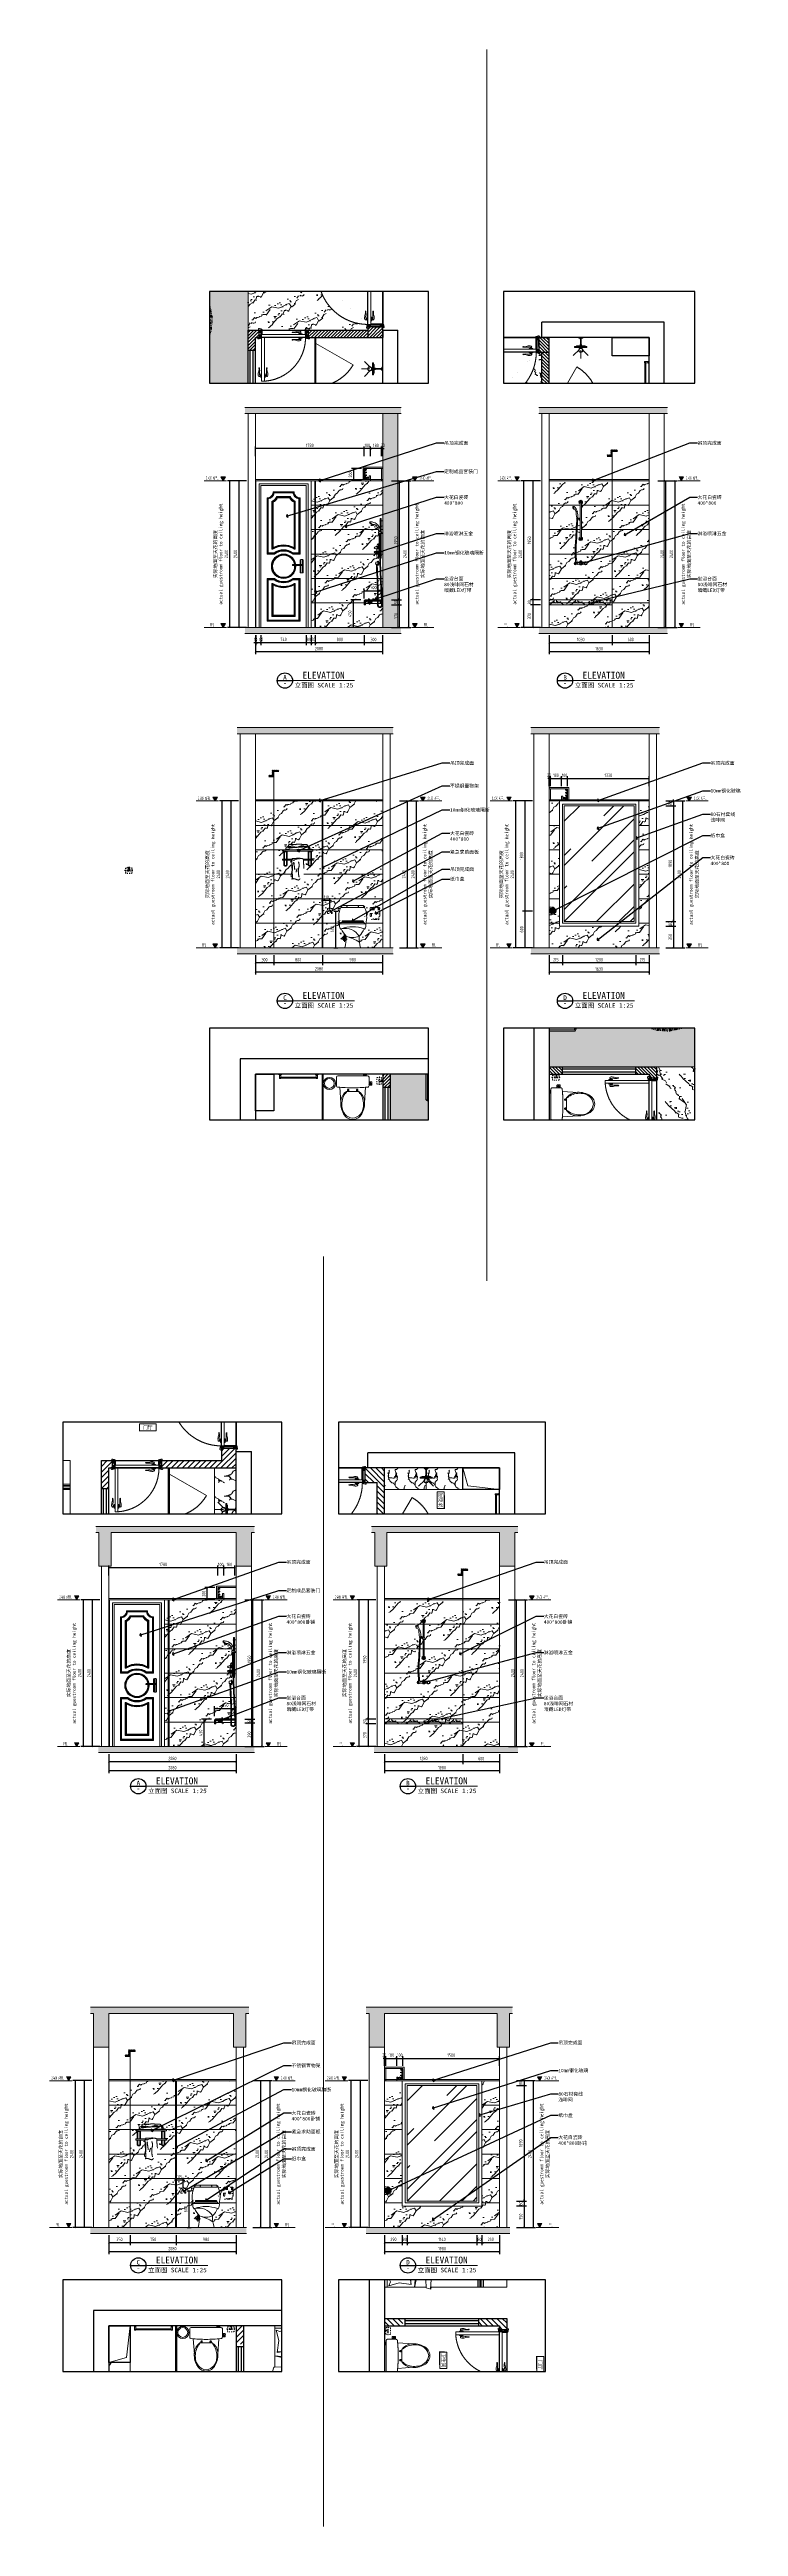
# Model space of a CAD drawing. Header units: millimetres. Extents: x 3162 to 221128, y -144913 to 11496.
# Drawn here: x 186311 to 197566, y -48887 to -8375 of the extents above; entities that cross this region are included whole.
import ezdxf
from ezdxf.enums import TextEntityAlignment as Align
from ezdxf.xclip import XClip

# ---------------------------------------------------------------- set-up
doc = ezdxf.new("R2010")
doc.units = ezdxf.units.MM
doc.header["$LTSCALE"] = 10
doc.header["$XCLIPFRAME"] = 2
doc.set_wipeout_variables(frame=1)
for name, pattern in [('ACAD_ISO03W100', [30, 12, -18]), ('CENTER', [50.8, 31.75, -6.35, 6.35, -6.35]), ('DASH', [8.89, 6.35, -2.54]), ('DASHED2', [0.375, 0.25, -0.125]), ('DOTE', [61.468, 50.8, -5.08, 0.508, -5.08]), ('HIDDEN', [9.525, 6.35, -3.175])]:
    doc.linetypes.add(name, pattern=pattern)
doc.layers.get('Defpoints').update_dxf_attribs({"color": 250})
for name, color, linetype in [('C', 4, 'Continuous'), ('WALL_NEW【新建墙体】', 4, 'Continuous'), ('WALL【墙体】', 7, 'Continuous')]:
    doc.layers.add(name, color=color, linetype=linetype)
for name, color, linetype, lineweight in [('Drawing【图框、表格】', 150, 'Continuous', 0), ('Elevation【立面图库】', 150, 'Continuous', 0), ('FC-Doorsill【门槛线】', 8, 'Continuous', 0), ('FC-Hatch【平面填充】', 250, 'Continuous', 0), ('FC-Refe【标注引线】', 2, 'Continuous', 0), ('FF-Curtain【平面窗帘】', 32, 'Continuous', 0), ('FF-Door【门】', 51, 'Continuous', 0), ('FF-Fixed【固定家具】', 30, 'Continuous', 0), ('FF-FIXT【洁具】', 31, 'Continuous', 0), ('FF-MT【门套】', 20, 'Continuous', 0), ('FF-Socket【电气】', 124, 'Continuous', 0), ('FF-Text【平面文字】', 2, 'Continuous', 0), ('FF-Win【窗】', 132, 'Continuous', 0), ('FF-【活动成品家具】', 51, 'Continuous', 0), ('Fine【细线】', 250, 'Continuous', 0), ('Finish【完成面】', 2, 'Continuous', 0), ('Gray【中细线】', 8, 'Continuous', 0), ('Hidden【虚线】', 136, 'DASH', 0), ('RC-dimensions', 44, 'Continuous', 0), ('RC-Modelling【天花造型】', 30, 'Continuous', 0), ('Wall【立面墙】', 252, 'Continuous', 0)]:
    doc.layers.add(name, color=color, linetype=linetype, lineweight=lineweight)
doc.styles.add('ROMANTIC', font='', dxfattribs={"bigfont": 'gbcbig.shx'})
doc.styles.add('宋体', font='', dxfattribs={"width": 0.8})
doc.styles.add('尺寸标注', font='ARCHS.SHX', dxfattribs={"width": 0.8})
doc.styles.add('文字', font='')
doc.styles.add('标高', font='ARCHS.SHX', dxfattribs={"width": 0.5})
doc.styles.add('线上图名', font='simhei.ttf')
doc.styles.add('线下图名', font='simhei.ttf')
doc.styles.get('ROMANTIC').set_extended_font_data('STXihei')
doc.styles.get('宋体').set_extended_font_data('SimSun')
doc.styles.get('文字').set_extended_font_data('SimSun')
doc.dimstyles.new('海龙1：25', dxfattribs={"dimscale": 25, "dimtxt": 2.25, "dimasz": 1, "dimexe": 1.5, "dimexo": 1, "dimgap": 1, "dimtad": 1, "dimdec": 0, "dimrnd": 5, "dimdsep": 46, "dimtxsty": '尺寸标注', "dimblk": 'ARCHTICK', "dimblk1": 'ARCHTICK', "dimblk2": 'ARCHTICK', "dimcen": 1, "dimclrd": 44, "dimclre": 44, "dimclrt": 2, "dimadec": 0, "dimazin": 0, "dimtfac": 1, "dimtdec": 0, "dimtix": 1, "dimtmove": 2, "dimatfit": 3, "dimldrblk": 'hl_arrow2', "dimfxl": 5, "dimfxlon": 1, "dimarcsym": 0})
pattern_1 = [(225, (110819.52, 0), (35.35534, -35.35534), []), (230, (110819.52, 0), (-71.72602, 6.275218), [7.5, -82.5]), (175, (110819.52, 0), (13.87511, -75.21923), [6, -66]), (280.4514, (110813.54, 0.52), (-57.85092, -68.94393), [6.374, -70.1142]), (226.1842, (110819.52, -20), (-106.72409, 16.55189), [11.25, -123.75]), (276.6356, (110810.63, -18.62), (-93.46626, -97.41178), [9.56105, -105.1713]), (171.1842, (110819.52, -20), (-93.46618, -97.41189), [9, -99]), (201, (110809.52, -15), (-59.690703, 40.261893), [7.5, -82.5]), (146, (110809.52, -15), (-24.33156, -72.515006), [6, -66]), (251.4514, (110804.546, -11.645), (-84.022234, -32.253037), [6.374, -70.1142]), (217.5, (110819.52, 0), (-1.2159855, -33.289385), [0.5, -65.2, 0.5, -67, 0.5, -66.25]), (187.5, (110819.52, 0), (-26.306954, -39.441171), [0.5, -38.2, 0.5, -63.7, 0.5, -25.25]), (147.5, (110841.82, -3e-15), (-53.382244, 2.255487), [0.5, -25, 0.5, -78, 0.5, -103.5]), (137.5, (110851.82, -4e-15), (-58.318617, -10.010498), [0.5, -32.5, 0.5, -51.8, 0.5, -73.5])]
pattern_2 = [(225, (109448.015, 0), (35.35534, -35.35534), []), (230, (109448.015, 0), (-71.72602, 6.275218), [7.5, -82.5]), (175, (109448.015, 0), (13.87511, -75.21923), [6, -66]), (280.4514, (109442.04, 0.52), (-57.85092, -68.94393), [6.374, -70.1142]), (226.1842, (109448.015, -20), (-106.72409, 16.55189), [11.25, -123.75]), (276.6356, (109439.12, -18.62), (-93.46626, -97.41178), [9.56105, -105.1713]), (171.1842, (109448.01, -20), (-93.46618, -97.41189), [9, -99]), (201, (109438.015, -15), (-59.690703, 40.261893), [7.5, -82.5]), (146, (109438.015, -15), (-24.33156, -72.515006), [6, -66]), (251.4514, (109433.04, -11.645), (-84.022234, -32.253037), [6.374, -70.1142]), (217.5, (109448.015, 0), (-1.2159855, -33.2893854), [0.5, -65.2, 0.5, -67, 0.5, -66.25]), (187.5, (109448.015, 0), (-26.306954, -39.441171), [0.5, -38.2, 0.5, -63.7, 0.5, -25.25]), (147.5, (109470.315, -3e-15), (-53.382244, 2.255487), [0.5, -25, 0.5, -78, 0.5, -103.5]), (137.5, (109480.315, -4e-15), (-58.318617, -10.010498), [0.5, -32.5, 0.5, -51.8, 0.5, -73.5])]
pattern_3 = [(45, (-17235.556, 16249.696), (-26.516504, 26.516504), [])]
pattern_4 = [(225, (110819.52, 1139.135), (35.35534, -35.35534), []), (230, (110819.52, 1139.135), (-71.72602, 6.275218), [7.5, -82.5]), (175, (110819.52, 1139.135), (13.87511, -75.21923), [6, -66]), (280.4514, (110813.54, 1139.66), (-57.85092, -68.94393), [6.374, -70.1142]), (226.1842, (110819.52, 1119.135), (-106.72409, 16.55189), [11.25, -123.75]), (276.6356, (110810.63, 1120.51), (-93.46626, -97.41178), [9.56105, -105.1713]), (171.1842, (110819.52, 1119.13), (-93.46618, -97.41189), [9, -99]), (201, (110809.52, 1124.135), (-59.690703, 40.261893), [7.5, -82.5]), (146, (110809.52, 1124.135), (-24.33156, -72.515006), [6, -66]), (251.4514, (110804.546, 1127.49), (-84.022234, -32.253037), [6.374, -70.1142]), (217.5, (110819.52, 1139.135), (-1.2159855, -33.2893854), [0.5, -65.2, 0.5, -67, 0.5, -66.25]), (187.5, (110819.52, 1139.135), (-26.306954, -39.441171), [0.5, -38.2, 0.5, -63.7, 0.5, -25.25]), (147.5, (110841.82, 1139.135), (-53.382244, 2.255487), [0.5, -25, 0.5, -78, 0.5, -103.5]), (137.5, (110851.82, 1139.135), (-58.318617, -10.010498), [0.5, -32.5, 0.5, -51.8, 0.5, -73.5])]
pattern_5 = [(225, (109833.657, 1139.135), (35.35534, -35.35534), []), (230, (109833.66, 1139.135), (-71.72602, 6.275218), [7.5, -82.5]), (175, (109833.66, 1139.135), (13.87511, -75.21923), [6, -66]), (280.4514, (109827.68, 1139.66), (-57.85092, -68.94393), [6.374, -70.1142]), (226.1842, (109833.66, 1119.135), (-106.72409, 16.55189), [11.25, -123.75]), (276.6356, (109824.76, 1120.51), (-93.46626, -97.41178), [9.56105, -105.1713]), (171.1842, (109833.66, 1119.13), (-93.46618, -97.41189), [9, -99]), (201, (109823.66, 1124.135), (-59.690703, 40.261893), [7.5, -82.5]), (146, (109823.66, 1124.135), (-24.33156, -72.515006), [6, -66]), (251.4514, (109818.68, 1127.49), (-84.022234, -32.253037), [6.374, -70.1142]), (217.5, (109833.657, 1139.135), (-1.2159855, -33.2893854), [0.5, -65.2, 0.5, -67, 0.5, -66.25]), (187.5, (109833.657, 1139.135), (-26.306954, -39.441171), [0.5, -38.2, 0.5, -63.7, 0.5, -25.25]), (147.5, (109855.957, 1139.135), (-53.382244, 2.255487), [0.5, -25, 0.5, -78, 0.5, -103.5]), (137.5, (109865.957, 1139.135), (-58.318617, -10.010498), [0.5, -32.5, 0.5, -51.8, 0.5, -73.5])]
pattern_6 = [(225, (110819.52, -962.654), (35.35534, -35.35534), []), (230, (110819.52, -962.654), (-71.72602, 6.275218), [7.5, -82.5]), (175, (110819.52, -962.654), (13.87511, -75.21923), [6, -66]), (280.4514, (110813.54, -962.13), (-57.85092, -68.94393), [6.374, -70.1142]), (226.1842, (110819.52, -982.65), (-106.72409, 16.55189), [11.25, -123.75]), (276.6356, (110810.63, -981.27), (-93.46626, -97.41178), [9.56105, -105.1713]), (171.1842, (110819.52, -982.65), (-93.46618, -97.41189), [9, -99]), (201, (110809.52, -977.654), (-59.690703, 40.261893), [7.5, -82.5]), (146, (110809.52, -977.654), (-24.33156, -72.515006), [6, -66]), (251.4514, (110804.546, -974.3), (-84.022234, -32.253037), [6.374, -70.1142]), (217.5, (110819.52, -962.654), (-1.2159855, -33.2893854), [0.5, -65.2, 0.5, -67, 0.5, -66.25]), (187.5, (110819.52, -962.654), (-26.306954, -39.441171), [0.5, -38.2, 0.5, -63.7, 0.5, -25.25]), (147.5, (110841.82, -962.654), (-53.382244, 2.255487), [0.5, -25, 0.5, -78, 0.5, -103.5]), (137.5, (110851.82, -962.654), (-58.318617, -10.010498), [0.5, -32.5, 0.5, -51.8, 0.5, -73.5])]
pattern_7 = [(225, (109833.657, -962.654), (35.35534, -35.35534), []), (230, (109833.66, -962.654), (-71.72602, 6.275218), [7.5, -82.5]), (175, (109833.66, -962.654), (13.87511, -75.21923), [6, -66]), (280.4514, (109827.68, -962.13), (-57.85092, -68.94393), [6.374, -70.1142]), (226.1842, (109833.66, -982.65), (-106.72409, 16.55189), [11.25, -123.75]), (276.6356, (109824.76, -981.27), (-93.46626, -97.41178), [9.56105, -105.1713]), (171.1842, (109833.66, -982.65), (-93.46618, -97.41189), [9, -99]), (201, (109823.66, -977.654), (-59.690703, 40.261893), [7.5, -82.5]), (146, (109823.66, -977.654), (-24.33156, -72.515006), [6, -66]), (251.4514, (109818.68, -974.3), (-84.022234, -32.253037), [6.374, -70.1142]), (217.5, (109833.657, -962.654), (-1.2159855, -33.2893854), [0.5, -65.2, 0.5, -67, 0.5, -66.25]), (187.5, (109833.657, -962.654), (-26.306954, -39.441171), [0.5, -38.2, 0.5, -63.7, 0.5, -25.25]), (147.5, (109855.957, -962.654), (-53.3822436, 2.255487), [0.5, -25, 0.5, -78, 0.5, -103.5]), (137.5, (109865.957, -962.654), (-58.318617, -10.010498), [0.5, -32.5, 0.5, -51.8, 0.5, -73.5])]
pattern_8 = [(0, (191783.5, -43996.5), (0, 400), [])]

# ---------------------------------------------------------------- blocks, each defined once
blk = doc.blocks.new('*U173')
at = {"color": 2, "linetype": 'Continuous'}
blk.add_line((-27.3, 0), (-17.3, 0), dxfattribs=at)
blk.add_lwpolyline([(-17.3, 0, 0.7, 0.7, 0), (23.3, 0, 0.75, 0.75, 0)], format="xyseb", dxfattribs=at)
at = {"color": 150, "linetype": 'Continuous'}
blk.add_circle((-22.3, 0), 5, dxfattribs=at)
at = {"color": 2, "style": '线下图名', "flags": 8}
blk.add_attdef('编号', text='', height=3, dxfattribs=at).set_placement((-22.3, 2.1), align=Align.MIDDLE)
blk.add_attdef('图号', text='', height=3, dxfattribs=at).set_placement((-22.3, -3.9), align=Align.BOTTOM_CENTER)
at = {"color": 2, "style": '线上图名', "flags": 8}
blk.add_attdef('EXISTING_PLAN', text='', height=4.5, dxfattribs=at).set_placement((3, 1.3), align=Align.CENTER)
at = {"color": 2, "style": '线下图名', "flags": 8}
blk.add_attdef('图名1', text='', height=3, dxfattribs=at).set_placement((-15.9, -1.5), align=Align.TOP_LEFT)
blk.add_attdef('比例1', text='', height=3, dxfattribs=at).set_placement((22.4, -1.5), align=Align.TOP_RIGHT)
blk = doc.blocks.new('_ArchTick')
at = {"color": 2, "linetype": 'ByBlock', "const_width": 0.15}
blk.add_lwpolyline([(-0.5, -0.5), (0.5, 0.5)], dxfattribs=at)
blk = doc.blocks.new('*D204')
at = {"layer": 'Defpoints', "color": 0, "transparency": 16777216}
for p in [(189553, -15427), (189403, -17827), (189553, -17827)]:
    blk.add_point(p, dxfattribs=at)
at = {"layer": 'RC-dimensions', "color": 44, "lineweight": -2, "transparency": 16777216}
for p, q in [((189528, -15427), (189366, -15427)), ((189403, -15427), (189403, -17827)), ((189528, -17827), (189366, -17827))]:
    blk.add_line(p, q, dxfattribs=at)
at = {"layer": 'RC-dimensions', "color": 44, "lineweight": -2, "transparency": 16777216, "xscale": 25, "yscale": 25, "zscale": 25}
for p, rotation in [((189403, -15427), 90), ((189403, -17827), 270)]:
    blk.add_blockref('_ArchTick', p, dxfattribs=dict(at, rotation=rotation))
at = {"layer": 'RC-dimensions', "color": 2, "transparency": 16777216, "insert": (189348, -16627), "char_height": 56.2, "attachment_point": 5, "rotation": 90, "style": '尺寸标注'}
blk.add_mtext('2400', dxfattribs=at)
blk = doc.blocks.new('hl_arrow2')
at = {"color": 2}
blk.add_line((-0.2, 0), (-1, 0), dxfattribs=at)
blk.add_lwpolyline([(-0.2, 0), (-0.9, -0.7), (-0.7, -0.9), (0, 0), (-0.7, 0.9), (-0.9, 0.7)], close=True, dxfattribs=at)
for points in [[(-0.9, 0.7), (-0.7, 0.9), (-0.2, 0), (0, 0)], [(-0.9, -0.7), (-0.7, -0.9), (-0.2, 0), (0, 0)]]:
    blk.add_solid(points, dxfattribs=at)
blk = doc.blocks.new('*D205')
at = {"layer": 'Defpoints', "color": 0, "transparency": 16777216}
for p in [(189553, -15427), (189253, -17827), (189553, -17827)]:
    blk.add_point(p, dxfattribs=at)
at = {"layer": 'RC-dimensions', "color": 44, "lineweight": -2, "transparency": 16777216}
for p, q in [((189378, -15427), (189216, -15427)), ((189253, -15427), (189253, -17827)), ((189378, -17827), (189216, -17827))]:
    blk.add_line(p, q, dxfattribs=at)
at = {"layer": 'RC-dimensions', "color": 44, "lineweight": -2, "transparency": 16777216, "xscale": 25, "yscale": 25, "zscale": 25}
for p, rotation in [((189253, -15427), 90), ((189253, -17827), 270)]:
    blk.add_blockref('_ArchTick', p, dxfattribs=dict(at, rotation=rotation))
at = {"layer": 'RC-dimensions', "color": 2, "transparency": 16777216, "insert": (189198, -16627), "char_height": 56.2, "attachment_point": 5, "rotation": 90, "style": '尺寸标注'}
blk.add_mtext('2400', dxfattribs=at)
blk = doc.blocks.new('海龍_立面标识')
at = {"style": '宋体', "flags": 8}
blk.add_attdef('HEIGHT', text='', height=2.25, rotation=90, dxfattribs=at).set_placement((-3.5, 0), align=Align.CENTER)
at = {"style": '宋体', "width": 0.9, "flags": 8}
blk.add_attdef('FLOOR_HEIGHT', text='', height=2.25, rotation=90, dxfattribs=at).set_placement((0, 0), align=Align.CENTER)
blk = doc.blocks.new('hl_Elevation-A2')
blk.add_hatch(color=150).paths.add_polyline_path([(3.7, 2.5), (2.3, 0), (0.8, 2.5)])
at = {"color": 150}
blk.add_line((0, 0), (14.7, 0), dxfattribs=at)
blk.add_lwpolyline([(3.7, 2.5), (2.3, 0), (0.8, 2.5)], close=True, dxfattribs=at)
at = {"color": 2, "style": '标高', "width": 0.8, "flags": 8}
blk.add_attdef('HEIGHT', text='', height=2.25, dxfattribs=at).set_placement((9.4, 1.7), align=Align.MIDDLE_CENTER)
blk = doc.blocks.new('*D206')
at = {"layer": 'Defpoints', "color": 0, "transparency": 16777216}
for p in [(191873, -15427), (191873, -17377), (192023, -17377)]:
    blk.add_point(p, dxfattribs=at)
at = {"layer": 'RC-dimensions', "color": 44, "lineweight": -2, "transparency": 16777216}
for p, q in [((191898, -15427), (192061, -15427)), ((192023, -15427), (192023, -17377)), ((191898, -17377), (192061, -17377))]:
    blk.add_line(p, q, dxfattribs=at)
at = {"layer": 'RC-dimensions', "color": 44, "lineweight": -2, "transparency": 16777216, "xscale": 25, "yscale": 25, "zscale": 25}
for p, rotation in [((192023, -15427), 90), ((192023, -17377), 270)]:
    blk.add_blockref('_ArchTick', p, dxfattribs=dict(at, rotation=rotation))
at = {"layer": 'RC-dimensions', "color": 2, "transparency": 16777216, "insert": (191969, -16402), "char_height": 56.2, "attachment_point": 5, "rotation": 90, "style": '尺寸标注'}
blk.add_mtext('1950', dxfattribs=at)
blk = doc.blocks.new('*D207')
at = {"layer": 'Defpoints', "color": 0, "transparency": 16777216}
for p in [(191873, -15427), (191873, -17827), (192173, -17827)]:
    blk.add_point(p, dxfattribs=at)
at = {"layer": 'RC-dimensions', "color": 44, "lineweight": -2, "transparency": 16777216}
for p, q in [((192048, -15427), (192211, -15427)), ((192173, -15427), (192173, -17827)), ((192048, -17827), (192211, -17827))]:
    blk.add_line(p, q, dxfattribs=at)
at = {"layer": 'RC-dimensions', "color": 44, "lineweight": -2, "transparency": 16777216, "xscale": 25, "yscale": 25, "zscale": 25}
for p, rotation in [((192173, -15427), 90), ((192173, -17827), 270)]:
    blk.add_blockref('_ArchTick', p, dxfattribs=dict(at, rotation=rotation))
at = {"layer": 'RC-dimensions', "color": 2, "transparency": 16777216, "insert": (192118, -16627), "char_height": 56.2, "attachment_point": 5, "rotation": 90, "style": '尺寸标注'}
blk.add_mtext('2400', dxfattribs=at)
blk = doc.blocks.new('*D208')
at = {"layer": 'Defpoints', "color": 0, "transparency": 16777216}
for p in [(191453, -17927), (191453, -18077), (191753, -17927)]:
    blk.add_point(p, dxfattribs=at)
at = {"layer": 'RC-dimensions', "color": 44, "lineweight": -2, "transparency": 16777216}
for p, q in [((191453, -17952), (191453, -18115)), ((191753, -18077), (191453, -18077)), ((191753, -17952), (191753, -18115))]:
    blk.add_line(p, q, dxfattribs=at)
at = {"layer": 'RC-dimensions', "color": 44, "lineweight": -2, "transparency": 16777216, "xscale": 25, "yscale": 25, "zscale": 25, "rotation": 180}
blk.add_blockref('_ArchTick', (191453, -18077), dxfattribs=at)
at = {"layer": 'RC-dimensions', "color": 44, "lineweight": -2, "transparency": 16777216, "xscale": 25, "yscale": 25, "zscale": 25}
blk.add_blockref('_ArchTick', (191753, -18077), dxfattribs=at)
at = {"layer": 'RC-dimensions', "color": 2, "transparency": 16777216, "insert": (191603, -18024), "char_height": 56.2, "attachment_point": 5, "style": '尺寸标注'}
blk.add_mtext('300', dxfattribs=at)
blk = doc.blocks.new('*D209')
at = {"layer": 'Defpoints', "color": 0, "transparency": 16777216}
for p in [(189673, -17927), (189673, -18227), (191753, -17927)]:
    blk.add_point(p, dxfattribs=at)
at = {"layer": 'RC-dimensions', "color": 44, "lineweight": -2, "transparency": 16777216}
for p, q in [((189673, -18102), (189673, -18265)), ((191753, -18227), (189673, -18227)), ((191753, -18102), (191753, -18265))]:
    blk.add_line(p, q, dxfattribs=at)
at = {"layer": 'RC-dimensions', "color": 44, "lineweight": -2, "transparency": 16777216, "xscale": 25, "yscale": 25, "zscale": 25, "rotation": 180}
blk.add_blockref('_ArchTick', (189673, -18227), dxfattribs=at)
at = {"layer": 'RC-dimensions', "color": 44, "lineweight": -2, "transparency": 16777216, "xscale": 25, "yscale": 25, "zscale": 25}
blk.add_blockref('_ArchTick', (191753, -18227), dxfattribs=at)
at = {"layer": 'RC-dimensions', "color": 2, "transparency": 16777216, "insert": (190713, -18173), "char_height": 56.2, "attachment_point": 5, "style": '尺寸标注'}
blk.add_mtext('2080', dxfattribs=at)
blk = doc.blocks.new('*D210')
at = {"layer": 'Defpoints', "color": 0, "transparency": 16777216}
for p in [(194355, -15427), (194205, -17377), (194355, -17377)]:
    blk.add_point(p, dxfattribs=at)
at = {"layer": 'RC-dimensions', "color": 44, "lineweight": -2, "transparency": 16777216}
for p, q in [((194330, -15427), (194168, -15427)), ((194205, -15427), (194205, -17377)), ((194330, -17377), (194168, -17377))]:
    blk.add_line(p, q, dxfattribs=at)
at = {"layer": 'RC-dimensions', "color": 44, "lineweight": -2, "transparency": 16777216, "xscale": 25, "yscale": 25, "zscale": 25}
for p, rotation in [((194205, -15427), 90), ((194205, -17377), 270)]:
    blk.add_blockref('_ArchTick', p, dxfattribs=dict(at, rotation=rotation))
at = {"layer": 'RC-dimensions', "color": 2, "transparency": 16777216, "insert": (194151, -16402), "char_height": 56.2, "attachment_point": 5, "rotation": 90, "style": '尺寸标注'}
blk.add_mtext('1950', dxfattribs=at)
blk = doc.blocks.new('*D211')
at = {"layer": 'Defpoints', "color": 0, "transparency": 16777216}
for p in [(194355, -15427), (194055, -17827), (194355, -17827)]:
    blk.add_point(p, dxfattribs=at)
at = {"layer": 'RC-dimensions', "color": 44, "lineweight": -2, "transparency": 16777216}
for p, q in [((194180, -15427), (194018, -15427)), ((194055, -15427), (194055, -17827)), ((194180, -17827), (194018, -17827))]:
    blk.add_line(p, q, dxfattribs=at)
at = {"layer": 'RC-dimensions', "color": 44, "lineweight": -2, "transparency": 16777216, "xscale": 25, "yscale": 25, "zscale": 25}
for p, rotation in [((194055, -15427), 90), ((194055, -17827), 270)]:
    blk.add_blockref('_ArchTick', p, dxfattribs=dict(at, rotation=rotation))
at = {"layer": 'RC-dimensions', "color": 2, "transparency": 16777216, "insert": (194000, -16627), "char_height": 56.2, "attachment_point": 5, "rotation": 90, "style": '尺寸标注'}
blk.add_mtext('2400', dxfattribs=at)
blk = doc.blocks.new('*D212')
at = {"layer": 'Defpoints', "color": 0, "transparency": 16777216}
for p in [(196225, -15427), (196225, -17827), (196375, -17827)]:
    blk.add_point(p, dxfattribs=at)
at = {"layer": 'RC-dimensions', "color": 44, "lineweight": -2, "transparency": 16777216}
for p, q in [((196250, -15427), (196413, -15427)), ((196375, -15427), (196375, -17827)), ((196250, -17827), (196413, -17827))]:
    blk.add_line(p, q, dxfattribs=at)
at = {"layer": 'RC-dimensions', "color": 44, "lineweight": -2, "transparency": 16777216, "xscale": 25, "yscale": 25, "zscale": 25}
for p, rotation in [((196375, -15427), 90), ((196375, -17827), 270)]:
    blk.add_blockref('_ArchTick', p, dxfattribs=dict(at, rotation=rotation))
at = {"layer": 'RC-dimensions', "color": 2, "transparency": 16777216, "insert": (196320, -16627), "char_height": 56.2, "attachment_point": 5, "rotation": 90, "style": '尺寸标注'}
blk.add_mtext('2400', dxfattribs=at)
blk = doc.blocks.new('*D213')
at = {"layer": 'Defpoints', "color": 0, "transparency": 16777216}
for p in [(196225, -15427), (196225, -17827), (196525, -17827)]:
    blk.add_point(p, dxfattribs=at)
at = {"layer": 'RC-dimensions', "color": 44, "lineweight": -2, "transparency": 16777216}
for p, q in [((196400, -15427), (196563, -15427)), ((196525, -15427), (196525, -17827)), ((196400, -17827), (196563, -17827))]:
    blk.add_line(p, q, dxfattribs=at)
at = {"layer": 'RC-dimensions', "color": 44, "lineweight": -2, "transparency": 16777216, "xscale": 25, "yscale": 25, "zscale": 25}
for p, rotation in [((196525, -15427), 90), ((196525, -17827), 270)]:
    blk.add_blockref('_ArchTick', p, dxfattribs=dict(at, rotation=rotation))
at = {"layer": 'RC-dimensions', "color": 2, "transparency": 16777216, "insert": (196470, -16627), "char_height": 56.2, "attachment_point": 5, "rotation": 90, "style": '尺寸标注'}
blk.add_mtext('2400', dxfattribs=at)
blk = doc.blocks.new('*D214')
at = {"layer": 'Defpoints', "color": 0, "transparency": 16777216}
for p in [(195505, -17927), (195505, -18077), (196105, -17927)]:
    blk.add_point(p, dxfattribs=at)
at = {"layer": 'RC-dimensions', "color": 44, "lineweight": -2, "transparency": 16777216}
for p, q in [((195505, -17952), (195505, -18115)), ((196105, -18077), (195505, -18077)), ((196105, -17952), (196105, -18115))]:
    blk.add_line(p, q, dxfattribs=at)
at = {"layer": 'RC-dimensions', "color": 44, "lineweight": -2, "transparency": 16777216, "xscale": 25, "yscale": 25, "zscale": 25, "rotation": 180}
blk.add_blockref('_ArchTick', (195505, -18077), dxfattribs=at)
at = {"layer": 'RC-dimensions', "color": 44, "lineweight": -2, "transparency": 16777216, "xscale": 25, "yscale": 25, "zscale": 25}
blk.add_blockref('_ArchTick', (196105, -18077), dxfattribs=at)
at = {"layer": 'RC-dimensions', "color": 2, "transparency": 16777216, "insert": (195805, -18024), "char_height": 56.2, "attachment_point": 5, "style": '尺寸标注'}
blk.add_mtext('600', dxfattribs=at)
blk = doc.blocks.new('*D215')
at = {"layer": 'Defpoints', "color": 0, "transparency": 16777216}
for p in [(194475, -17927), (194475, -18227), (196105, -17927)]:
    blk.add_point(p, dxfattribs=at)
at = {"layer": 'RC-dimensions', "color": 44, "lineweight": -2, "transparency": 16777216}
for p, q in [((194475, -18102), (194475, -18265)), ((196105, -18227), (194475, -18227)), ((196105, -18102), (196105, -18265))]:
    blk.add_line(p, q, dxfattribs=at)
at = {"layer": 'RC-dimensions', "color": 44, "lineweight": -2, "transparency": 16777216, "xscale": 25, "yscale": 25, "zscale": 25, "rotation": 180}
blk.add_blockref('_ArchTick', (194475, -18227), dxfattribs=at)
at = {"layer": 'RC-dimensions', "color": 44, "lineweight": -2, "transparency": 16777216, "xscale": 25, "yscale": 25, "zscale": 25}
blk.add_blockref('_ArchTick', (196105, -18227), dxfattribs=at)
at = {"layer": 'RC-dimensions', "color": 2, "transparency": 16777216, "insert": (195290, -18174), "char_height": 56.2, "attachment_point": 5, "style": '尺寸标注'}
blk.add_mtext('1630', dxfattribs=at)
blk = doc.blocks.new('*D216')
at = {"layer": 'Defpoints', "color": 0, "transparency": 16777216}
for p in [(189423, -20665), (189273, -23065), (189423, -23065)]:
    blk.add_point(p, dxfattribs=at)
at = {"layer": 'RC-dimensions', "color": 44, "lineweight": -2, "transparency": 16777216}
for p, q in [((189398, -20665), (189236, -20665)), ((189273, -20665), (189273, -23065)), ((189398, -23065), (189236, -23065))]:
    blk.add_line(p, q, dxfattribs=at)
at = {"layer": 'RC-dimensions', "color": 44, "lineweight": -2, "transparency": 16777216, "xscale": 25, "yscale": 25, "zscale": 25}
for p, rotation in [((189273, -20665), 90), ((189273, -23065), 270)]:
    blk.add_blockref('_ArchTick', p, dxfattribs=dict(at, rotation=rotation))
at = {"layer": 'RC-dimensions', "color": 2, "transparency": 16777216, "insert": (189218, -21865), "char_height": 56.2, "attachment_point": 5, "rotation": 90, "style": '尺寸标注'}
blk.add_mtext('2400', dxfattribs=at)
blk = doc.blocks.new('*D217')
at = {"layer": 'Defpoints', "color": 0, "transparency": 16777216}
for p in [(189423, -20665), (189123, -23065), (189423, -23065)]:
    blk.add_point(p, dxfattribs=at)
at = {"layer": 'RC-dimensions', "color": 44, "lineweight": -2, "transparency": 16777216}
for p, q in [((189248, -20665), (189086, -20665)), ((189123, -20665), (189123, -23065)), ((189248, -23065), (189086, -23065))]:
    blk.add_line(p, q, dxfattribs=at)
at = {"layer": 'RC-dimensions', "color": 44, "lineweight": -2, "transparency": 16777216, "xscale": 25, "yscale": 25, "zscale": 25}
for p, rotation in [((189123, -20665), 90), ((189123, -23065), 270)]:
    blk.add_blockref('_ArchTick', p, dxfattribs=dict(at, rotation=rotation))
at = {"layer": 'RC-dimensions', "color": 2, "transparency": 16777216, "insert": (189068, -21865), "char_height": 56.2, "attachment_point": 5, "rotation": 90, "style": '尺寸标注'}
blk.add_mtext('2400', dxfattribs=at)
blk = doc.blocks.new('*D218')
at = {"layer": 'Defpoints', "color": 0, "transparency": 16777216}
for p in [(192003, -20665), (192003, -23065), (192153, -23065)]:
    blk.add_point(p, dxfattribs=at)
at = {"layer": 'RC-dimensions', "color": 44, "lineweight": -2, "transparency": 16777216}
for p, q in [((192028, -20665), (192191, -20665)), ((192153, -20665), (192153, -23065)), ((192028, -23065), (192191, -23065))]:
    blk.add_line(p, q, dxfattribs=at)
at = {"layer": 'RC-dimensions', "color": 44, "lineweight": -2, "transparency": 16777216, "xscale": 25, "yscale": 25, "zscale": 25}
for p, rotation in [((192153, -20665), 90), ((192153, -23065), 270)]:
    blk.add_blockref('_ArchTick', p, dxfattribs=dict(at, rotation=rotation))
at = {"layer": 'RC-dimensions', "color": 2, "transparency": 16777216, "insert": (192098, -21865), "char_height": 56.2, "attachment_point": 5, "rotation": 90, "style": '尺寸标注'}
blk.add_mtext('2400', dxfattribs=at)
blk = doc.blocks.new('*D219')
at = {"layer": 'Defpoints', "color": 0, "transparency": 16777216}
for p in [(192003, -20665), (192003, -23065), (192303, -23065)]:
    blk.add_point(p, dxfattribs=at)
at = {"layer": 'RC-dimensions', "color": 44, "lineweight": -2, "transparency": 16777216}
for p, q in [((192178, -20665), (192341, -20665)), ((192303, -20665), (192303, -23065)), ((192178, -23065), (192341, -23065))]:
    blk.add_line(p, q, dxfattribs=at)
at = {"layer": 'RC-dimensions', "color": 44, "lineweight": -2, "transparency": 16777216, "xscale": 25, "yscale": 25, "zscale": 25}
for p, rotation in [((192303, -20665), 90), ((192303, -23065), 270)]:
    blk.add_blockref('_ArchTick', p, dxfattribs=dict(at, rotation=rotation))
at = {"layer": 'RC-dimensions', "color": 2, "transparency": 16777216, "insert": (192248, -21865), "char_height": 56.2, "attachment_point": 5, "rotation": 90, "style": '尺寸标注'}
blk.add_mtext('2400', dxfattribs=at)
blk = doc.blocks.new('*D220')
at = {"layer": 'Defpoints', "color": 0, "transparency": 16777216}
for p in [(190773, -23165), (190773, -23315), (191753, -23165)]:
    blk.add_point(p, dxfattribs=at)
at = {"layer": 'RC-dimensions', "color": 44, "lineweight": -2, "transparency": 16777216}
for p, q in [((190773, -23190), (190773, -23353)), ((191753, -23315), (190773, -23315)), ((191753, -23190), (191753, -23353))]:
    blk.add_line(p, q, dxfattribs=at)
at = {"layer": 'RC-dimensions', "color": 44, "lineweight": -2, "transparency": 16777216, "xscale": 25, "yscale": 25, "zscale": 25, "rotation": 180}
blk.add_blockref('_ArchTick', (190773, -23315), dxfattribs=at)
at = {"layer": 'RC-dimensions', "color": 44, "lineweight": -2, "transparency": 16777216, "xscale": 25, "yscale": 25, "zscale": 25}
blk.add_blockref('_ArchTick', (191753, -23315), dxfattribs=at)
at = {"layer": 'RC-dimensions', "color": 2, "transparency": 16777216, "insert": (191263, -23261), "char_height": 56.2, "attachment_point": 5, "style": '尺寸标注'}
blk.add_mtext('980', dxfattribs=at)
blk = doc.blocks.new('*D221')
at = {"layer": 'Defpoints', "color": 0, "transparency": 16777216}
for p in [(189673, -23165), (189673, -23465), (191753, -23165)]:
    blk.add_point(p, dxfattribs=at)
at = {"layer": 'RC-dimensions', "color": 44, "lineweight": -2, "transparency": 16777216}
for p, q in [((189673, -23340), (189673, -23503)), ((191753, -23465), (189673, -23465)), ((191753, -23340), (191753, -23503))]:
    blk.add_line(p, q, dxfattribs=at)
at = {"layer": 'RC-dimensions', "color": 44, "lineweight": -2, "transparency": 16777216, "xscale": 25, "yscale": 25, "zscale": 25, "rotation": 180}
blk.add_blockref('_ArchTick', (189673, -23465), dxfattribs=at)
at = {"layer": 'RC-dimensions', "color": 44, "lineweight": -2, "transparency": 16777216, "xscale": 25, "yscale": 25, "zscale": 25}
blk.add_blockref('_ArchTick', (191753, -23465), dxfattribs=at)
at = {"layer": 'RC-dimensions', "color": 2, "transparency": 16777216, "insert": (190713, -23411), "char_height": 56.2, "attachment_point": 5, "style": '尺寸标注'}
blk.add_mtext('2080', dxfattribs=at)
blk = doc.blocks.new('*D222')
at = {"layer": 'Defpoints', "color": 0, "transparency": 16777216}
for p in [(194225, -20665), (194075, -22468), (194225, -22468)]:
    blk.add_point(p, dxfattribs=at)
at = {"layer": 'RC-dimensions', "color": 44, "lineweight": -2, "transparency": 16777216}
for p, q in [((194200, -20665), (194038, -20665)), ((194075, -20665), (194075, -22468)), ((194200, -22468), (194038, -22468))]:
    blk.add_line(p, q, dxfattribs=at)
at = {"layer": 'RC-dimensions', "color": 44, "lineweight": -2, "transparency": 16777216, "xscale": 25, "yscale": 25, "zscale": 25}
for p, rotation in [((194075, -20665), 90), ((194075, -22468), 270)]:
    blk.add_blockref('_ArchTick', p, dxfattribs=dict(at, rotation=rotation))
at = {"layer": 'RC-dimensions', "color": 2, "transparency": 16777216, "insert": (194022, -21566), "char_height": 56.2, "attachment_point": 5, "rotation": 90, "style": '尺寸标注'}
blk.add_mtext('1800', dxfattribs=at)
blk = doc.blocks.new('*D223')
at = {"layer": 'Defpoints', "color": 0, "transparency": 16777216}
for p in [(194225, -20665), (193925, -23065), (194225, -23065)]:
    blk.add_point(p, dxfattribs=at)
at = {"layer": 'RC-dimensions', "color": 44, "lineweight": -2, "transparency": 16777216}
for p, q in [((194050, -20665), (193888, -20665)), ((193925, -20665), (193925, -23065)), ((194050, -23065), (193888, -23065))]:
    blk.add_line(p, q, dxfattribs=at)
at = {"layer": 'RC-dimensions', "color": 44, "lineweight": -2, "transparency": 16777216, "xscale": 25, "yscale": 25, "zscale": 25}
for p, rotation in [((193925, -20665), 90), ((193925, -23065), 270)]:
    blk.add_blockref('_ArchTick', p, dxfattribs=dict(at, rotation=rotation))
at = {"layer": 'RC-dimensions', "color": 2, "transparency": 16777216, "insert": (193870, -21865), "char_height": 56.2, "attachment_point": 5, "rotation": 90, "style": '尺寸标注'}
blk.add_mtext('2400', dxfattribs=at)
blk = doc.blocks.new('*D224')
at = {"layer": 'Defpoints', "color": 0, "transparency": 16777216}
for p in [(196355, -20665), (196355, -20745), (196505, -20745)]:
    blk.add_point(p, dxfattribs=at)
at = {"layer": 'RC-dimensions', "color": 44, "lineweight": -2, "transparency": 16777216}
for p, q in [((196505, -20665), (196505, -20640)), ((196380, -20665), (196543, -20665)), ((196380, -20745), (196543, -20745)), ((196505, -20665), (196505, -20745)), ((196505, -20745), (196505, -20770))]:
    blk.add_line(p, q, dxfattribs=at)
at = {"layer": 'RC-dimensions', "color": 44, "lineweight": -2, "transparency": 16777216, "xscale": 25, "yscale": 25, "zscale": 25}
for p, rotation in [((196505, -20665), 270), ((196505, -20745), 90)]:
    blk.add_blockref('_ArchTick', p, dxfattribs=dict(at, rotation=rotation))
at = {"layer": 'RC-dimensions', "color": 2, "transparency": 16777216, "insert": (196452, -20705), "char_height": 56.2, "attachment_point": 5, "rotation": 90, "style": '尺寸标注'}
blk.add_mtext('80', dxfattribs=at)
blk = doc.blocks.new('*D225')
at = {"layer": 'Defpoints', "color": 0, "transparency": 16777216}
for p in [(196355, -20665), (196355, -23065), (196655, -23065)]:
    blk.add_point(p, dxfattribs=at)
at = {"layer": 'RC-dimensions', "color": 44, "lineweight": -2, "transparency": 16777216}
for p, q in [((196530, -20665), (196693, -20665)), ((196655, -20665), (196655, -23065)), ((196530, -23065), (196693, -23065))]:
    blk.add_line(p, q, dxfattribs=at)
at = {"layer": 'RC-dimensions', "color": 44, "lineweight": -2, "transparency": 16777216, "xscale": 25, "yscale": 25, "zscale": 25}
for p, rotation in [((196655, -20665), 90), ((196655, -23065), 270)]:
    blk.add_blockref('_ArchTick', p, dxfattribs=dict(at, rotation=rotation))
at = {"layer": 'RC-dimensions', "color": 2, "transparency": 16777216, "insert": (196600, -21865), "char_height": 56.2, "attachment_point": 5, "rotation": 90, "style": '尺寸标注'}
blk.add_mtext('2400', dxfattribs=at)
blk = doc.blocks.new('*D226')
at = {"layer": 'Defpoints', "color": 0, "transparency": 16777216}
for p in [(195890, -23165), (195890, -23315), (196105, -23165)]:
    blk.add_point(p, dxfattribs=at)
at = {"layer": 'RC-dimensions', "color": 44, "lineweight": -2, "transparency": 16777216}
for p, q in [((195890, -23190), (195890, -23353)), ((196105, -23315), (195890, -23315)), ((196105, -23190), (196105, -23353))]:
    blk.add_line(p, q, dxfattribs=at)
at = {"layer": 'RC-dimensions', "color": 44, "lineweight": -2, "transparency": 16777216, "xscale": 25, "yscale": 25, "zscale": 25, "rotation": 180}
blk.add_blockref('_ArchTick', (195890, -23315), dxfattribs=at)
at = {"layer": 'RC-dimensions', "color": 44, "lineweight": -2, "transparency": 16777216, "xscale": 25, "yscale": 25, "zscale": 25}
blk.add_blockref('_ArchTick', (196105, -23315), dxfattribs=at)
at = {"layer": 'RC-dimensions', "color": 2, "transparency": 16777216, "insert": (195998, -23261), "char_height": 56.2, "attachment_point": 5, "style": '尺寸标注'}
blk.add_mtext('215', dxfattribs=at)
blk = doc.blocks.new('*D227')
at = {"layer": 'Defpoints', "color": 0, "transparency": 16777216}
for p in [(194475, -23165), (194475, -23465), (196105, -23165)]:
    blk.add_point(p, dxfattribs=at)
at = {"layer": 'RC-dimensions', "color": 44, "lineweight": -2, "transparency": 16777216}
for p, q in [((194475, -23340), (194475, -23503)), ((196105, -23465), (194475, -23465)), ((196105, -23340), (196105, -23503))]:
    blk.add_line(p, q, dxfattribs=at)
at = {"layer": 'RC-dimensions', "color": 44, "lineweight": -2, "transparency": 16777216, "xscale": 25, "yscale": 25, "zscale": 25, "rotation": 180}
blk.add_blockref('_ArchTick', (194475, -23465), dxfattribs=at)
at = {"layer": 'RC-dimensions', "color": 44, "lineweight": -2, "transparency": 16777216, "xscale": 25, "yscale": 25, "zscale": 25}
blk.add_blockref('_ArchTick', (196105, -23465), dxfattribs=at)
at = {"layer": 'RC-dimensions', "color": 2, "transparency": 16777216, "insert": (195290, -23412), "char_height": 56.2, "attachment_point": 5, "style": '尺寸标注'}
blk.add_mtext('1630', dxfattribs=at)
blk = doc.blocks.new('hlw_3_1600_250')
for p, q in [((-0.5, 0.078125), (0.5, 0.078125)), ((-0.5, -0.078125), (0.5, -0.078125))]:
    blk.add_line(p, q)
at = {"linetype": 'HIDDEN', "ltscale": 15}
for p, q in [((-0.5, 0.015625), (0.5, 0.015625)), ((-0.5, -0.015625), (0.5, -0.015625))]:
    blk.add_line(p, q, dxfattribs=at)
blk = doc.blocks.new('马桶平面15')
at = {"color": 251}
for p, q in [((-164, 735), (-188, 735)), ((-182, 735), (-182, 743)), ((-176, 735), (-176, 743)), ((-169, 743), (-169, 735))]:
    blk.add_line(p, q, dxfattribs=at)
for points in [[(-243, 617), (-243, 562), (-280, 562, -0.414214), (-290, 572), (-290, 607, -0.414214), (-280, 617)], [(-243, 617), (-243, 562), (-256, 562, -0.414214), (-266, 572), (-266, 607, -0.414214), (-256, 617)], [(-54, 476), (-54, 470, 0.414214), (-49, 465), (-39, 465, 0.58538), (-38, 470), (-38, 476, 0.58538), (-39, 481), (-49, 481, 0.414214)], [(103, 476), (103, 470, -0.414214), (98, 465), (87, 465, -0.58538), (87, 470), (87, 476, -0.58538), (87, 481), (98, 481, -0.414214)]]:
    blk.add_lwpolyline(points, format="xyb", close=True, dxfattribs=at)
for points in [[(24, 519, -0.023855), (-217, 531, -0.42765), (-243, 555), (-243, 695, -0.382307), (-220, 715), (24, 715), (269, 715, -0.382307), (291, 695), (291, 555, -0.42765), (265, 531, -0.023855)], [(24, 0, -0.272339), (-125, 96, -0.163159), (-167, 310, -0.20934), (-78, 461), (24, 461), (127, 461, -0.20934), (215, 310, -0.163159), (173, 96, -0.272339)]]:
    blk.add_lwpolyline(points, format="xyb", close=True)
for points in [[(-171, 715, 0.288575), (-153, 725, 0.464141), (-159, 735), (-164, 735), (-164, 743), (-188, 743), (-188, 743), (-188, 735), (-193, 735, 0.464141), (-199, 725, 0.288575), (-181, 715)], [(27, 460), (122, 460), (139, 427), (147, 427, -0.17108), (199, 221, -0.383832), (24, 21, -0.383832), (-151, 221, -0.17108), (-99, 427), (-90, 427), (-74, 460), (122, 460)], [(-62, 463), (-62, 484, -1), (-38, 484), (-38, 481)], [(110, 463), (110, 484, 1), (86, 484), (86, 481)]]:
    blk.add_lwpolyline(points, format="xyb", dxfattribs=at)
for points in [[(-184, 528), (-167, 276)], [(233, 528), (215, 276)]]:
    blk.add_lwpolyline(points)
for centre, radius, start, end in [((-263, 600), 28.1, 165.5916, 262.7603), ((-268, 612), 22.8, 193.4235, 273.8412), ((-232, 638), 46.4, 221.9148, 256.4413), ((181, 814), 493, 204.8643, 210.765), ((-185, 756), 31.4, 242.8818, 319.142), ((-174, 774), 53.1, 240.7977, 292.8926)]:
    blk.add_arc(centre, radius, start, end, dxfattribs=at)
blk = doc.blocks.new('花洒平面')
at = {"color": 8}
for p, q in [((-23, 198), (-123, 298)), ((100, 150), (-100, 150)), ((11, 121), (-11, 121)), ((10, 139), (-10, 139)), ((10, 133), (-9, 133)), ((-9, 12), (8, 12)), ((8, 138), (-8, 138)), ((-7, 32), (6, 32)), ((6, 119), (-6, 119)), ((0, 208), (0, 346)), ((23, 198), (123, 298))]:
    blk.add_line(p, q, dxfattribs=at)
blk.add_lwpolyline([(11, 131, 0.992115), (11, 133), (10, 133, 0.130917), (8, 138), (10, 138, 0.413995), (10, 139), (71, 139), (71, 150), (100, 150), (100, 165), (-100, 165), (-100, 150), (-71, 150), (-71, 139), (-10, 139, 0.413995), (-9, 138), (-8, 138, 0.130917), (-9, 133), (-11, 133, 0.992115), (-11, 131, 0.003958), (-11, 131, 0.080962), (-11, 121, 1), (-11, 119), (-6, 119), (-6, 32), (-7, 32, 0.414214), (-9, 30), (-9, 12), (-21, 12, 0.261972), (-31, 7), (-31, 0), (31, 0), (31, 7, 0.261972), (21, 12), (8, 12), (8, 30, 0.414214), (6, 32), (6, 32), (6, 119), (11, 119, 1), (11, 121, 0.080962), (11, 131)], format="xyb")
blk.add_lwpolyline([(8, 30, -0.375464), (3, 29, 0.238002), (-3, 29, -0.375464), (-9, 30)], format="xyb", dxfattribs=at)
for radius in [35, 30]:
    blk.add_circle((0, 210), radius, dxfattribs=at)
blk = doc.blocks.new('tasklight')
at = {"color": 251}
for p, q in [((-116, 68), (-71, 82)), ((-113, 60), (-116, 68)), ((-113, 60), (-68, 74)), ((-96, 72), (-24, 94)), ((-95, 68), (-96, 72)), ((-95, 68), (-23, 91)), ((-72, 85), (-56, 90)), ((-71, 82), (-72, 85)), ((-56, 87), (-71, 82)), ((-71, 82), (-70, 80)), ((-69, 76), (-68, 74)), ((-67, 81), (-68, 83)), ((-58, 84), (-58, 86)), ((-56, 87), (-56, 90)), ((-25, 96), (440, 243)), ((-23, 89), (-25, 96)), ((-23, 89), (443, 235)), ((458, 270), (496, 282)), ((459, 266), (497, 278)), ((471, 227), (509, 239)), ((473, 223), (511, 235)), ((475, 265), (527, 282)), ((484, 237), (536, 253)), ((488, 282), (493, 284)), ((489, 280), (488, 282)), ((492, 271), (490, 275)), ((493, 282), (493, 284)), ((496, 272), (495, 277)), ((497, 278), (496, 282)), ((501, 242), (502, 237)), ((504, 230), (509, 232)), ((504, 232), (504, 230)), ((505, 243), (507, 239)), ((508, 234), (509, 232)), ((509, 239), (511, 235))]:
    blk.add_line(p, q, dxfattribs=at)
for radius in [35, 15]:
    blk.add_circle((572, 280), radius, dxfattribs=at)
for centre, radius, start, end in [((0, 100), 100, 19.7777, 195.1928), ((0, 100), 100, 199.7777, 15.1928), ((-62, 80), 20, 209.0222, 185.9483), ((465, 246), 25, 107.4853, 287.4853), ((465, 246), 20, 107.4853, 287.4853), ((479, 251), 15, 107.4853, 287.4853), ((572, 280), 70, 209.8589, 185.1116), ((572, 280), 45, 178.014, 216.9565)]:
    blk.add_arc(centre, radius, start, end, dxfattribs=at)
blk = doc.blocks.new('海龙_04090929')
at = {"color": 0, "linetype": 'ByBlock'}
for p, q in [((-279, -136, 0), (-271, -110, 0)), ((-271, -110, 0), (-271, -45, 0)), ((271, -45, 0), (-271, -45, 0)), ((-271, -110, 0), (-250, -109, 0)), ((-271, -110, 0), (-250, -109, 0)), ((-250, -109, 0), (-258, -144, 0)), ((-250, -109, 0), (-258, -144, 0)), ((250, -109, 0), (258, -144, 0)), ((271, -109, 0), (250, -109, 0)), ((250, -109, 0), (258, -144, 0)), ((271, -109, 0), (250, -109, 0)), ((271, -109, 0), (271, -45, 0)), ((279, -135, 0), (271, -109, 0))]:
    blk.add_line(p, q, dxfattribs=at)
at = {"ltscale": 500}
blk.add_lwpolyline([(600, 577), (600, -23), (-600, -23), (-600, 577)], close=True, dxfattribs=at)
at = {"color": 251}
for points in [[(575, 552), (575, 2), (-575, 2), (-575, 552)], [(484, 61), (234, 61), (234, 411), (484, 411)], [(-190, 305), (190, 305), (190, 98), (-190, 98)]]:
    blk.add_lwpolyline(points, close=True, dxfattribs=at)
blk.add_lwpolyline([(281, 411), (281, 454), (531, 454), (531, 104), (484, 104)], dxfattribs=at)
at = {"color": 0, "linetype": 'ByBlock'}
for centre, radius, start, end in [((490, -202, 0), 773, 175.8034, 199.5327), ((-255, -145, 0), 25.4, 158.9901, 180.625), ((-255, -145, 0), 25.4, 180.625, 200.6267), ((-255, -145, 0), 25.4, 180.625, 200.6267), ((-273, -152, 0), 6.35, 200.6267, 296.646), ((-273, -152, 0), 6.35, 200.6267, 296.646), ((-282, -135, 0), 25.4, 296.646, 338.2826), ((-282, -135, 0), 25.4, 296.646, 338.2826), ((-825, -356, 0), 626, 359.8413, 23.2355), ((-825, -356, 0), 626, 359.8413, 23.2355), ((-411, -361, 0), 212, 337.8885, 0.9101), ((-411, -361, 0), 212, 337.8885, 0.9101), ((2, -1560, 0), 1208, 80.5641, 99.6204), ((2, -1560, 0), 1208, 80.5641, 99.6204), ((826, -354, 0), 626, 156.949, 180.3432), ((826, -354, 0), 626, 156.949, 180.3432), ((412, -360, 0), 212, 179.2744, 202.296), ((412, -360, 0), 212, 179.2744, 202.296), ((-490, -204, 0), 773, 340.6518, 4.3811), ((282, -134, 0), 25.4, 201.9019, 243.5385), ((282, -134, 0), 25.4, 201.9019, 243.5385), ((273, -151, 0), 6.35, 243.5385, 339.5578), ((273, -151, 0), 6.35, 243.5385, 339.5578), ((256, -144, 0), 25.4, 359.5595, 21.1944), ((256, -144, 0), 25.4, 339.5578, 359.5595), ((256, -144, 0), 25.4, 339.5578, 359.5595), ((134, -546, 0), 382, 167.1139, 179.4864), ((-222, -543, 0), 25.4, 179.5077, 265.2204), ((-240, -435, 0), 25.4, 273.3566, 346.6742), ((-240, -435, 0), 25.4, 273.3566, 346.6742), ((-3, 2077, 0), 2654, 265.2204, 274.9641), ((241, -435, 0), 25.4, 193.5103, 266.8279), ((241, -435, 0), 25.4, 193.5103, 266.8279), ((224, -542, 0), 25.4, 274.9641, 0.6768), ((-132, -546, 0), 382, 0.6981, 13.0706)]:
    blk.add_arc(centre, radius, start, end, dxfattribs=at)
at = {"color": 251, "extrusion": (-2.3211e-12, 1.2757e-12, -1), "zscale": -1, "rotation": 180.1031689503806}
blk.add_blockref('tasklight', (441, 511, 0), dxfattribs=at)
blk = doc.blocks.new('1800平10108344')
h = blk.add_hatch()
h.set_pattern_fill('MUDST', color=8, scale=200, angle=45, style=0)
h.set_pattern_definition([(45, (-6314.967, -6597.646), (35.35534, 106.06602), [50, -50, 0, -50, 0, -50])])
h.paths.add_polyline_path([(815, -644, 0.325595), (865, -587), (865, -482), (-323, -482), (-323, -644)])
h.paths.add_polyline_path([(-505, 803, -0.019127), (-869, 803), (-869, -300), (-505, -300)])
h = blk.add_hatch()
h.set_pattern_fill('AR-CONC', color=8, scale=40, style=0)
h.set_pattern_definition([(50, (-6066.9, -21172.5), (286.904, -25.1009), [30, -330]), (355, (-6066.9, -21172.5), (-55.5005, 300.877), [24, -264]), (100.4514, (-6043, -21174.58), (231.4038, 275.7758), [25.496, -280.457]), (46.1842, (-6066.9, -21092.5), (426.8964, -66.2076), [45, -495]), (96.6356, (-6031.33, -21098), (373.865, 389.647), [38.244, -420.685]), (351.1842, (-6066.9, -21092.5), (373.865, 389.6474), [36, -396]), (21, (-6026.9, -21112.5), (238.7628, -161.0476), [30, -330]), (326, (-6026.9, -21112.5), (97.326, 290.06), [24, -264]), (71.4514, (-6007, -21125.9), (336.089, 129.0122), [25.496, -280.457]), (37.5, (-6066.9, -21172.49), (4.86394, 133.15754), [0, -260.8, 0, -268, 0, -265]), (7.5, (-6066.9, -21172.49), (105.2278, 157.7647), [0, -152.8, 0, -254.8, 0, -101]), (327.5, (-6156.1, -21172.49), (213.52897, -9.02195), [0, -100, 0, -312, 0, -414]), (317.5, (-6196.1, -21172.49), (233.2745, 40.042), [0, -130, 0, -207.2, 0, -294])])
h.paths.add_polyline_path([(896, -678), (148, -678, 2.020977), (896, 81)])
at = {"ltscale": 300}
for p, q in [((-1554, 1322), (1546, 1322)), ((-904, -678), (-904, 1322)), ((896, -678), (896, 1322)), ((-904, -678), (896, -678))]:
    blk.add_line(p, q, dxfattribs=at)
at = {"color": 8}
for p, q in [((-1383, 1083), (-1123, 1083)), ((-1252, 1203), (-1252, 963)), ((-323, 814), (-323, -644)), ((1375, 1083), (1114, 1083)), ((1243, 1203), (1243, 963)), ((-424, 807), (-424, -644)), ((-394, 809), (-394, -644)), ((900, 146), (896, 79)), ((904, 79), (932, 144)), ((911, 146), (907, 80)), ((917, 77), (945, 142)), ((937, 74), (966, 139)), ((960, 71), (989, 136)), ((990, 66), (1018, 132)), ((1028, 126), (1008, 61)), ((1034, 122), (1012, 59)), ((1043, 119), (1020, 57)), ((1051, 113), (1029, 50)), ((1071, 104), (1049, 41)), ((1093, 95), (1071, 32)), ((1079, 29), (1124, 85)), ((1104, 92), (1082, 30)), ((1091, 24), (1136, 79)), ((1110, 15), (1155, 71)), ((1131, 6), (1176, 62)), ((1159, -6), (1204, 50)), ((1211, 41), (1175, -16)), ((1216, 36), (1178, -19)), ((1224, 31), (1185, -23)), ((1230, 22), (1192, -32)), ((1247, 8), (1209, -46)), ((865, -300), (-869, -300)), ((865, -381), (-869, -381)), ((1266, -6), (1228, -61)), ((1234, -66), (1293, -24)), ((1276, -12), (1238, -66)), ((1244, -74), (1303, -33)), ((1261, -87), (1319, -46)), ((1278, -102), (1337, -61)), ((1302, -121), (1360, -80)), ((1365, -90), (1315, -135)), ((1368, -96), (1317, -139)), ((1374, -103), (1322, -145)), ((1378, -113), (1326, -155)), ((1390, -131), (1339, -173)), ((1405, -150), (1353, -192)), ((1358, -199), (1426, -175)), ((1413, -158), (1361, -200)), ((1366, -210), (1433, -186)), ((1378, -227), (1445, -203)), ((1391, -246), (1458, -222)), ((1408, -270), (1476, -246)), ((1478, -257), (1417, -287)), ((1479, -265), (1418, -292)), ((1483, -273), (1422, -299)), ((1483, -283), (1423, -310)), ((1491, -304), (1430, -331)), ((1500, -326), (1439, -353)), ((1442, -361), (1513, -356)), ((1505, -336), (1444, -363)), ((1446, -373), (1517, -368)), ((1453, -393), (1524, -388)), ((865, -411), (-869, -411)), ((81, -698), (147, -689)), ((85, -721), (151, -713)), ((86, -733), (151, -724)), ((153, -721), (89, -754)), ((155, -734), (92, -766)), ((160, -754), (96, -787)), ((164, -777), (101, -809)), ((107, -808), (169, -791)), ((107, -816), (171, -794)), ((1448, -806), (1511, -839)), ((1454, -777), (1517, -809)), ((1459, -754), (1522, -787)), ((1461, -415), (1532, -410)), ((1463, -734), (1527, -766)), ((1466, -721), (1529, -754)), ((1533, -721), (1467, -713)), ((1533, -733), (1467, -724)), ((1471, -443), (1542, -438)), ((1537, -698), (1471, -689)), ((1541, -449), (1474, -462)), ((1540, -457), (1474, -466)), ((1540, -476), (1474, -485)), ((1541, -498), (1475, -507)), ((1542, -466), (1476, -474)), ((1542, -676), (1476, -667)), ((1544, -522), (1478, -531)), ((1478, -539), (1549, -554)), ((1479, -552), (1549, -567)), ((1546, -532), (1480, -542)), ((1481, -573), (1551, -588)), ((1547, -667), (1481, -658)), ((1482, -596), (1552, -611)), ((1547, -658), (1482, -649)), ((1550, -651), (1483, -645)), ((1484, -626), (1554, -640)), ((178, -813), (108, -827)), ((191, -839), (121, -854)), ((202, -860), (132, -874)), ((211, -878), (141, -893)), ((217, -890), (147, -905)), ((158, -923), (215, -888)), ((165, -932), (221, -897)), ((177, -953), (233, -918)), ((187, -972), (243, -938)), ((189, -983), (246, -948)), ((194, -990), (250, -955)), ((196, -997), (252, -959)), ((263, -975), (199, -1008)), ((283, -997), (220, -1030)), ((299, -1014), (235, -1047)), ((313, -1029), (250, -1062)), ((322, -1039), (259, -1072)), ((274, -1087), (319, -1038)), ((283, -1094), (328, -1045)), ((300, -1110), (345, -1062)), ((315, -1127), (360, -1078)), ((319, -1136), (365, -1088)), ((326, -1142), (371, -1093)), ((330, -1148), (374, -1096)), ((389, -1109), (337, -1157)), ((414, -1124), (362, -1173)), ((434, -1136), (382, -1185)), ((452, -1147), (400, -1196)), ((463, -1154), (411, -1203)), ((430, -1213), (460, -1154)), ((440, -1217), (470, -1158)), ((461, -1229), (491, -1170)), ((480, -1240), (510, -1181)), ((487, -1248), (518, -1189)), ((495, -1252), (525, -1193)), ((501, -1257), (529, -1195)), ((546, -1203), (509, -1264)), ((575, -1211), (538, -1272)), ((1065, -1274), (1043, -1212)), ((1075, -1275), (1054, -1212)), ((1084, -1271), (1061, -1209)), ((1091, -1270), (1066, -1208)), ((1083, -1200), (1103, -1269)), ((1109, -1185), (1128, -1254)), ((1129, -1173), (1148, -1242)), ((1146, -1162), (1166, -1231)), ((1195, -1212), (1156, -1158)), ((1158, -1155), (1177, -1224)), ((1203, -1205), (1165, -1151)), ((1223, -1192), (1185, -1138)), ((1242, -1180), (1203, -1126)), ((1252, -1178), (1214, -1123)), ((1259, -1172), (1221, -1118)), ((1266, -1169), (1225, -1116)), ((1240, -1104), (1277, -1165)), ((1260, -1082), (1297, -1143)), ((1276, -1065), (1313, -1127)), ((1290, -1050), (1327, -1111)), ((1299, -1041), (1336, -1102)), ((1350, -1086), (1299, -1044)), ((1356, -1076), (1305, -1035)), ((1372, -1058), (1320, -1016)), ((1387, -1042), (1335, -1000)), ((1396, -1037), (1345, -995)), ((1402, -1030), (1350, -988)), ((1407, -1025), (1353, -985)), ((1364, -969), (1417, -1018)), ((1378, -943), (1430, -991)), ((1389, -922), (1441, -971)), ((1398, -904), (1451, -953)), ((1404, -892), (1457, -941)), ((1466, -922), (1405, -895)), ((1469, -911), (1408, -885)), ((1479, -889), (1418, -863)), ((1490, -870), (1428, -844)), ((1497, -862), (1436, -835)), ((1500, -854), (1439, -828)), ((1504, -848), (1441, -824)), ((597, -1218), (560, -1279)), ((617, -1223), (580, -1284)), ((630, -1227), (593, -1288)), ((614, -1293), (627, -1228)), ((625, -1294), (638, -1229)), ((648, -1300), (661, -1234)), ((669, -1306), (682, -1240)), ((678, -1311), (692, -1246)), ((687, -1313), (700, -1248)), ((694, -1316), (704, -1249)), ((723, -1252), (704, -1321)), ((753, -1252), (734, -1321)), ((776, -1252), (757, -1321)), ((797, -1252), (778, -1321)), ((810, -1252), (791, -1321)), ((823, -1318), (818, -1252)), ((847, -1317), (842, -1251)), ((869, -1317), (864, -1251)), ((888, -1319), (883, -1253)), ((896, -1320), (888, -1253)), ((907, -1251), (907, -1322)), ((936, -1243), (936, -1314)), ((958, -1237), (958, -1308)), ((978, -1231), (978, -1303)), ((1011, -1293), (988, -1230)), ((990, -1228), (991, -1299)), ((1021, -1288), (998, -1225)), ((1044, -1280), (1021, -1218))]:
    blk.add_line(p, q, dxfattribs=at)
at = {"ltscale": 300}
for points in [[(-1554, 1322), (-1554, 902, 0.266667), (-954, 902), (-954, 1322)], [(1546, 1322), (1546, 902, -0.266667), (946, 902), (946, 1322)]]:
    blk.add_lwpolyline(points, format="xyb", dxfattribs=at)
at = {"color": 8}
for points in [[(-1534, 1322), (-1534, 914, 0.256108), (-974, 914), (-974, 1322)], [(-899, 1322, 0.39642), (-869, 1294), (-4, 1294), (865, 1294)], [(865, 1294), (865, -587, -0.325595), (815, -644), (-819, -644, -0.382387), (-869, -592), (-869, 1294)], [(1526, 1322), (1526, 914, -0.256108), (966, 914), (966, 1322)], [(865, 723, 0.165988), (82, 835, -0.137674), (-65, 841, -0.042319), (-869, 803)]]:
    blk.add_lwpolyline(points, format="xyb", dxfattribs=at)
for centre, radius in [((-1252, 1080), 99.6), ((-1252, 1080), 39.6), ((1243, 1080), 99.6), ((1243, 1080), 39.6)]:
    blk.add_circle(centre, radius, dxfattribs=at)
for centre, radius, start, end in [((-341, 1172), 308, 175.3048, 198.6942), ((-455, 820), 194, 126.5711, 185.89), ((-665, 953), 245, 40.4189, 85.9871), ((-535, 1469), 295, 247.5179, 264.267), ((-2263, 936), 1636, 4.8098, 9.1892), ((-1124, 936), 496, 344.0243, 8.7071), ((-2994, 1119), 2362, 357.3905, 358.8876), ((-666, 1043), 44.6, 314.4736, 42.1713), ((-649, 1101), 238, 274.4836, 291.935), ((-377, 4551), 3380, 266.8134, 276.1602), ((-69, 966), 204, 94.0129, 139.5811), ((-140, 979), 145, 79.826, 125.2666), ((3, 946), 245, 94.0129, 139.5811), ((-236, 946), 96.2, 331.3716, 24.1267), ((-309, 828), 225, 5.3577, 44.1648), ((-207, 1171), 194, 306.5711, 5.89), ((-207, 813), 194, 4.3181, 53.4289), ((142, 1107), 177, 151.7736, 201.6983), ((148, 939), 183, 175.2233, 196.23), ((-189, 1019), 168, 337.017, 7.5368), ((305, 1177), 194, 174.11, 233.4289), ((294, 2034), 856, 257.7438, 273.6284), ((95, 953), 245, 40.4189, 85.9871), ((-245, 1073), 378, 353.4947, 19.1867), ((305, 820), 194, 126.5711, 172.3641), ((174, 996), 54.7, 142.0833, 220.902), ((-197, 940), 330, 343.7954, 3.5554), ((130, 1101), 238, 274.4836, 291.935), ((474, 813), 388, 68.2026, 108.9817), ((734, 946), 245, 94.0129, 139.5811), ((734, 1037), 245, 220.4189, 265.9871), ((710, 966), 204, 94.0129, 139.5811), ((638, 979), 145, 79.826, 125.2666), ((641, 1327), 156, 261.5958, 298.9092), ((470, 828), 225, 5.3577, 44.1648), ((523, 1171), 194, 320.9404, 333.7371), ((741, 1073), 45.9, 165.3506, 223.2684), ((541, 1019), 168, 337.017, 7.5368), ((1151, 930), 455, 176.9801, 197.479), ((523, 1171), 194, 333.7371, 5.89), ((1213, 1045), 517, 163.6046, 172.3273), ((-385, -968), 1787, 97.8585, 98.4763), ((-665, 1044), 245, 274.0129, 278.3417), ((811, -584), 640, 188.4604, 82.4318)]:
    blk.add_arc(centre, radius, start, end, dxfattribs=at)
at = {"ltscale": 300}
blk.add_arc((811, -584), 670, 188.0791, 82.7724, dxfattribs=at)
blk = doc.blocks.new('DOORBLK101')
blk.add_line((-0.5, 0), (0, 0.866))
at = {"color": 8, "linetype": 'HIDDEN', "ltscale": 10}
blk.add_arc((-0.5, 0), 1, 0, 60, dxfattribs=at)
blk = doc.blocks.new('hlw_3_1200_120')
for p, q in [((-0.5, 0.05), (0.5, 0.05)), ((-0.5, -0.05), (0.5, -0.05))]:
    blk.add_line(p, q)
at = {"linetype": 'HIDDEN', "ltscale": 15}
for p, q in [((-0.5, 0.021), (0.5, 0.021)), ((-0.5, -0.021), (0.5, -0.021))]:
    blk.add_line(p, q, dxfattribs=at)
blk = doc.blocks.new('贵妃椅22')
for p, q in [((100, 0), (100, 600)), ((100, 600), (229, 600)), ((127, 600), (127, 0)), ((229, 600), (229, 585)), ((229, 585), (229, 585)), ((229, 585), (825, 585)), ((229, 585), (229, 576)), ((234, 579), (288, 579)), ((245, 579), (825, 579)), ((1224, 585), (825, 585)), ((1165, 579), (825, 579)), ((1218, 579), (1165, 579)), ((1350, 600), (1224, 600)), ((1224, 585), (1224, 600)), ((1224, 585), (1224, 585)), ((1224, 585), (1224, 576)), ((1323, 600), (1323, 0)), ((1350, 0), (1350, 600)), ((243, 15), (825, 15)), ((245, 21), (825, 21)), ((1165, 21), (825, 21)), ((1224, 15), (825, 15)), ((1218, 21), (1165, 21)), ((1224, 24), (1224, 15)), ((1224, 15), (1224, 0)), ((100, 0), (229, 0)), ((1350, 0), (1224, 0))]:
    blk.add_line(p, q)
at = {"color": 8, "ltscale": 150}
for p, q in [((221, 39), (221, 561)), ((301, 39), (301, 561)), ((1152, 39), (1152, 561)), ((1232, 39), (1232, 561)), ((159, 307), (143, 299)), ((143, 299), (208, 299)), ((208, 299), (192, 290)), ((1256, 307), (1240, 299)), ((1240, 299), (1315, 299)), ((1315, 299), (1299, 290))]:
    blk.add_line(p, q, dxfattribs=at)
at = {"color": 8, "linetype": 'HIDDEN', "ltscale": 150}
for p, q in [((361, 462), (361, 510)), ((544, 462), (544, 510)), ((726, 462), (726, 510)), ((909, 462), (909, 510)), ((1091, 462), (1091, 510)), ((349, 450), (305, 450)), ((349, 300), (305, 300)), ((349, 150), (305, 150)), ((361, 437), (361, 389)), ((361, 312), (361, 361)), ((361, 287), (361, 239)), ((361, 163), (361, 211)), ((361, 138), (361, 90)), ((374, 450), (425, 450)), ((374, 300), (425, 300)), ((374, 150), (425, 150)), ((531, 450), (485, 450)), ((531, 300), (485, 300)), ((531, 150), (485, 150)), ((544, 437), (544, 389)), ((544, 312), (544, 361)), ((544, 287), (544, 239)), ((544, 163), (544, 211)), ((544, 138), (544, 90)), ((556, 450), (607, 450)), ((556, 300), (607, 300)), ((556, 150), (607, 150)), ((714, 450), (667, 450)), ((714, 300), (667, 300)), ((714, 150), (667, 150)), ((725, 138), (725, 90)), ((726, 437), (726, 389)), ((726, 312), (726, 361)), ((726, 287), (726, 239)), ((726, 163), (726, 211)), ((739, 450), (790, 450)), ((739, 300), (790, 300)), ((739, 150), (790, 150)), ((896, 450), (845, 450)), ((896, 300), (845, 300)), ((896, 150), (845, 150)), ((909, 437), (909, 389)), ((909, 312), (909, 361)), ((909, 287), (909, 239)), ((909, 163), (909, 211)), ((909, 138), (909, 90)), ((921, 450), (968, 450)), ((921, 300), (968, 300)), ((921, 150), (968, 150)), ((1079, 450), (1028, 450)), ((1079, 300), (1028, 300)), ((1079, 150), (1028, 150)), ((1091, 437), (1091, 389)), ((1091, 312), (1091, 361)), ((1091, 287), (1091, 239)), ((1091, 163), (1091, 211)), ((1091, 138), (1091, 90)), ((1104, 450), (1148, 450)), ((1104, 300), (1148, 300)), ((1104, 150), (1148, 150))]:
    blk.add_line(p, q, dxfattribs=at)
at = {"linetype": 'HIDDEN', "ltscale": 150}
for p, q in [((229, 24), (229, 15)), ((243, 15), (229, 15)), ((229, 15), (229, 0)), ((234, 21), (288, 21))]:
    blk.add_line(p, q, dxfattribs=at)
for points in [[(234, 585), (234, 585), (288, 585)], [(1218, 585), (1218, 585), (1165, 585)], [(1165, 15), (1165, 15), (1218, 15)]]:
    blk.add_lwpolyline(points)
blk.add_lwpolyline([(288, 15), (288, 15), (234, 15)], dxfattribs=at)
at = {"color": 8, "linetype": 'HIDDEN', "ltscale": 150}
for centre in [(361, 450), (361, 300), (361, 150), (544, 450), (544, 300), (544, 150), (726, 450), (726, 300), (726, 150), (909, 450), (909, 300), (909, 150), (1091, 450), (1091, 300), (1091, 150)]:
    blk.add_circle(centre, 12.5, dxfattribs=at)
at = {"color": 8, "ltscale": 150}
for centre, start, end in [((241, 560), 110.2225, 178.8395), ((281, 560), 1.1605, 69.7775), ((1172, 560), 110.2225, 178.8395), ((1211, 560), 1.1605, 69.7775), ((1172, 40), 181.1605, 249.7775), ((1211, 40), 290.2225, 358.8395)]:
    blk.add_arc(centre, 20.1, start, end, dxfattribs=at)
for centre, radius, start, end in [((235, 582), 3.24, 111.9991, 248.0009), ((287, 582), 3.03, 278.6164, 81.3836), ((1165, 582), 3.03, 98.6164, 261.3836), ((1217, 582), 3.24, 291.9991, 68.0009), ((1217, 18), 3.38, 297.5622, 62.4378)]:
    blk.add_arc(centre, radius, start, end)
at = {"color": 8, "linetype": 'HIDDEN', "ltscale": 150}
for centre, radius, start, end in [((241, 40), 20.1, 181.1605, 249.7775), ((281, 40), 20.1, 290.2225, 358.8395), ((364, 403), 44.6, 109.3862, 160.2225), ((293, 411), 75.5, 38.7826, 66.1947), ((367, 252), 44.6, 112.3044, 160.21), ((310, 284), 47.7, 30.4347, 69.8355), ((371, 100), 44.6, 112.3044, 160.21), ((296, 101), 82.6, 44.6784, 65.6546), ((364, 427), 19.7, 131.0371, 180.2276), ((368, 276), 20.2, 135.1235, 179.9427), ((367, 124), 16.1, 119.5243, 182.9039), ((390, 459), 25.2, 96.8606, 173.3873), ((393, 308), 25.2, 96.8606, 173.3873), ((391, 436), 32.3, 100.3351, 132.5443), ((393, 285), 32.3, 100.3351, 134.7989), ((365, 262), 31.4, 26.9285, 78.7298), ((396, 155), 25.2, 96.8606, 173.3873), ((361, 104), 40.3, 29.8041, 75.717), ((362, 413), 31.4, 26.9285, 71.7471), ((397, 132), 32.3, 100.3351, 134.7989), ((537, 408), 31.4, 101.2702, 153.0715), ((539, 261), 31.4, 101.2702, 153.0715), ((539, 112), 31.4, 101.2702, 153.0715), ((509, 454), 25.2, 6.6127, 83.1394), ((508, 431), 32.3, 45.2011, 79.6649), ((511, 307), 25.2, 6.6127, 83.1394), ((511, 158), 25.2, 6.6127, 83.1394), ((510, 284), 32.3, 45.2011, 79.6649), ((510, 135), 32.3, 45.2011, 79.6649), ((534, 422), 20.2, 0.0573, 44.8765), ((591, 431), 47.7, 110.1645, 149.5653), ((536, 275), 20.2, 0.0573, 44.8765), ((534, 398), 44.6, 19.79, 67.6956), ((536, 126), 20.2, 0.0573, 44.8765), ((593, 283), 47.7, 110.1645, 149.5653), ((536, 251), 44.6, 19.79, 67.6956), ((594, 134), 47.7, 110.1645, 149.5653), ((537, 102), 44.6, 19.79, 67.6956), ((729, 403), 44.4, 108.8945, 160.2612), ((665, 424), 60.6, 33.1364, 67.7212), ((733, 252), 44.6, 112.3044, 160.21), ((676, 284), 47.7, 30.4347, 69.8355), ((735, 100), 44.6, 112.9635, 160.21), ((678, 132), 47.7, 34.4668, 69.8355), ((729, 427), 19.6, 130.1019, 180.3339), ((733, 276), 20.2, 135.1235, 179.9427), ((736, 124), 20.2, 135.1235, 179.9427), ((755, 459), 25.2, 96.8606, 173.3873), ((758, 307), 25.2, 96.8606, 173.3873), ((755, 436), 32.3, 100.3351, 132.3103), ((759, 284), 32.3, 100.3351, 134.7989), ((730, 262), 31.4, 26.9285, 78.7298), ((761, 156), 25.2, 96.8606, 173.3873), ((727, 105), 38.5, 29.3365, 76.332), ((731, 412), 31.4, 26.9285, 78.7298), ((761, 133), 32.3, 100.3351, 134.7989), ((916, 251), 44.6, 112.3044, 160.21), ((916, 102), 44.6, 112.3044, 160.21), ((859, 283), 47.7, 30.4347, 69.8355), ((859, 134), 47.7, 30.4347, 69.8355), ((918, 398), 44.6, 112.3044, 160.21), ((861, 431), 47.7, 30.4347, 69.8355), ((917, 275), 20.2, 135.1235, 179.9427), ((916, 126), 20.2, 135.1235, 179.9427), ((919, 422), 20.2, 135.1235, 179.9427), ((942, 307), 25.2, 96.8606, 173.3873), ((941, 158), 25.2, 96.8606, 173.3873), ((944, 454), 25.2, 96.8606, 173.3873), ((942, 135), 32.3, 100.3351, 134.7989), ((913, 112), 31.4, 26.9285, 78.7298), ((942, 284), 32.3, 100.3351, 134.7989), ((913, 261), 31.4, 26.9285, 78.7298), ((945, 431), 32.3, 100.3351, 134.7989), ((916, 408), 31.4, 26.9285, 78.7298), ((1099, 400), 44.6, 112.3044, 160.21), ((1100, 102), 44.6, 114.1123, 160.21), ((1042, 432), 47.7, 33.0642, 69.8355), ((1087, 262), 31.4, 101.2702, 153.0715), ((1044, 137), 44.5, 30.4146, 70.5571), ((1059, 307), 25.2, 6.6127, 83.1394), ((1058, 284), 32.3, 45.2011, 79.6649), ((1100, 424), 20.2, 135.1235, 179.9427), ((1099, 126), 18.8, 134.7158, 180.8182), ((1084, 276), 20.2, 0.0573, 44.8765), ((1125, 158), 25.2, 96.8606, 173.3873), ((1093, 407), 35.9, 28.5639, 77.2041), ((1142, 284), 47.7, 110.1645, 149.5653), ((1098, 113), 30.1, 26.3241, 84.5443), ((1085, 252), 44.6, 19.79, 67.6956), ((1127, 131), 36.2, 101.2816, 134.234), ((1126, 433), 32.3, 100.3351, 134.7989)]:
    blk.add_arc(centre, radius, start, end, dxfattribs=at)
at = {"linetype": 'HIDDEN', "ltscale": 150}
for centre, radius, start, end in [((236, 18), 3.38, 117.5622, 242.4378), ((287, 18), 3.04, 279.6337, 80.3663), ((1165, 18), 3.04, 99.6337, 260.3663)]:
    blk.add_arc(centre, radius, start, end, dxfattribs=at)
blk = doc.blocks.new('洗手台40')
at = {"color": 8}
for p, q in [((14, 200), (-76, 200)), ((-31, 245), (-31, 155)), ((182, 231), (75, 217)), ((221, 225), (75, 217)), ((75, 217), (75, 200)), ((75, 183), (75, 200)), ((221, 175), (75, 183)), ((182, 169), (75, 183)), ((85, 217), (85, 200)), ((85, 183), (85, 200)), ((231, 300), (158, 300)), ((231, 100), (158, 100)), ((221, 225), (182, 231)), ((221, 175), (182, 169)), ((195, 337), (195, 263)), ((195, 137), (195, 63)), ((201, 224), (201, 200)), ((201, 176), (201, 200)), ((221, 225), (221, 200)), ((221, 175), (221, 200))]:
    blk.add_line(p, q, dxfattribs=at)
for centre, radius in [((-31, 200), 30), ((-31, 200), 20), ((195, 300), 25), ((195, 100), 25), ((195, 300), 15), ((195, 100), 15)]:
    blk.add_circle(centre, radius, dxfattribs=at)
blk.add_arc((-31, 200), 200, 8.4238, 351.5762)
for centre, start, end in [((194, 201), 350.5252, 189.4748), ((194, 199), 170.5252, 9.4748)]:
    blk.add_arc(centre, 7.19, start, end, dxfattribs=at)
blk = doc.blocks.new('海龙工具_液晶电视')
at = {"color": 251, "linetype": 'ACAD_ISO03W100', "ltscale": 2.5}
for q in [(-508, 716), (508, 716)]:
    blk.add_line((0, 100), q, dxfattribs=at)
blk.add_line((-450, 50), (450, 50))
at = {"color": 251}
blk.add_line((-300, 15), (300, 15), dxfattribs=at)
blk.add_lwpolyline([(-450, 50), (450, 50), (450, 100), (-450, 100)], close=True)
blk.add_lwpolyline([(-420, 50), (-390, 15), (-300, 15, 0.267949), (-274, 0), (274, 0, 0.267949), (300, 15), (390, 15), (420, 50)], format="xyb")
at = {"color": 250, "style": 'ROMANTIC', "text_generation_flag": 6}
blk.add_text('TV', height=120, rotation=180, dxfattribs=at).set_placement((1, 250), align=Align.MIDDLE)
blk = doc.blocks.new('液晶电视')
at = {"ltscale": 4}
blk.add_blockref('海龙工具_液晶电视', (0, 0), dxfattribs=at)
blk = doc.blocks.new('海龙_05060884')
at = {"layer": 'FF-【活动成品家具】'}
h = blk.add_hatch(dxfattribs=at)
h.set_pattern_fill('AA大理石深SC800', color=8, scale=700, pattern_type=2)
h.set_pattern_definition([(177.769103, (2569207.35, -1702093.014), (-700.00002183, -2.69e-05), [40.03034, -8366.3405]), (28.1136392, (2569187.35, -1702055.616), (700.0000028, 327.23196765), [26.45461, -5529.00824]), (76.6298055, (2569187.35, -1702002.636), (-1.05e-05, 327.2319275), [14.41496, -3012.71901]), (106.992819, (2569190.68, -1701979.26), (6.7e-06, 327.2319222), [11.40566, -2383.78875]), (21.8355897, (2569187.35, -1701955.89), (699.99999517, 327.2319006), [25.13679, -5253.58526]), (17.3096175, (2569190.68, -1701949.66), (700.0000145, 327.231969), [10.47438, -2189.14444]), (162.690382, (2569167.35, -1702091.46), (-700.0000325, 327.231908), [20.94876, -2178.67006]), (125.490837, (2569147.35, -1702085.22), (-4.3e-05, 327.231901), [17.22434, -1188.48149]), (162.690382, (2569137.35, -1702071.2), (-700.0000325, 327.231908), [10.47438, -2189.14444]), (136.925518, (2569127.35, -1702068.08), (-2e-05, 327.23191), [22.8165, -935.47517]), (3.3442344, (2569084.018, -1702054.058), (700.000013, 4.667e-05), [26.71214, -5582.84048]), (10.5914065, (2569067.35, -1702057.174), (1400.000031, 327.2319727), [16.95554, -3543.70772]), (0, (2569057.35, -1702057.17), (700, 327.23194), [10, -689.99994]), (103.370194, (2569187.35, -1702055.616), (-5.48e-05, 327.2319113), [14.41489, -3012.71901]), (90, (2569184, -1702041.6), (700, -4e-14), [10.90773, -316.32419]), (90, (2569184, -1702030.7), (700, -4e-14), [10.90773, -316.32419]), (78.995121, (2569184.02, -1702019.776), (-2.72e-05, 327.2319559), [17.46185, -3649.52189]), (90, (2569187.35, -1701968.35), (700, -4e-14), [12.46598, -314.76592]), (6.6658365, (2569177.35, -1701951.21), (699.9999705, 1.27e-05), [13.42411, -2805.63262]), (160.679045, (2569177.35, -1701951.21), (-699.9999937, 327.231933), [14.12908, -2952.97835]), (47.485996, (2568894.02, -1702156.9), (700.0000005, 654.4639248), [14.79793, -3092.76646]), (6.1571803, (2568904.018, -1702145.995), (2800.00001973, 327.23192843), [43.58473, -9109.2134]), (31.9352432, (2568947.35, -1702141.32), (699.9999716, 327.2319319), [11.78345, -2462.74511]), (19.3209546, (2568957.35, -1702135.09), (699.999996, 327.2319281), [14.12908, -2952.97835]), (8.8568723, (2568970.68, -1702130.41), (699.9999635, 5.46e-05), [20.24134, -2105.10111]), (30.29957, (2568990.684, -1702127.295), (700.0000166, 327.2319738), [15.44284, -3227.55244]), (61.8626245, (2569004.02, -1702119.5), (-3.7e-05, 327.231936), [14.13664, -1470.21231]), (52.9473395, (2569010.684, -1702107.038), (700.00000455, 981.6958246), [33.192334, -6937.19747]), (51.263996, (2569030.684, -1702080.55), (699.999997, 981.6958529), [15.98128, -3340.08304]), (25.054876, (2569040.68, -1702068.08), (700, -3e-06), [36.79571, -735.91427]), (47.485996, (2569074.02, -1702052.5), (700.0000005, 654.4639248), [14.79793, -3092.76646]), (31.9352432, (2569084.02, -1702041.59), (699.9999716, 327.2319319), [11.78345, -2462.74511]), (56.6470201, (2569094.018, -1702035.36), (700.0000012, 981.6958188), [24.25143, -5068.55181]), (90, (2569107.35, -1702015.1), (700, -4e-14), [15.582476, -311.64945]), (47.485996, (2569107.35, -1701999.52), (700.0000005, 654.4639248), [29.59586, -3077.96853]), (47.485996, (2569127.35, -1701977.704), (700.0000005, 654.4639248), [14.79793, -3092.76646]), (19.3209546, (2569137.35, -1701966.796), (699.999996, 327.2319281), [14.12908, -2952.97835]), (56.2378233, (2569150.684, -1701962.12), (699.99996254, 981.69585345), [29.98968, -6267.84088]), (25.054876, (2568970.68, -1702136.64), (700, -3e-06), [14.71827, -757.99171]), (80.6556929, (2568967.35, -1702156.9), (2.62e-05, 327.2319152), [20.52967, -4290.69354]), (160.679045, (2568980.684, -1702161.58), (-699.9999937, 327.231933), [14.12908, -2952.97835]), (148.064756, (2568990.68, -1702167.81), (-699.999967, 327.2319416), [11.78345, -2462.74511]), (115.424913, (2568997.35, -1702181.834), (-700.000029, 1636.1597197), [15.52817, -3245.38277]), (103.370194, (2569000.684, -1702195.86), (-5.48e-05, 327.2319113), [14.41489, -3012.71901]), (144.961427, (2569007.35, -1702200.53), (-700.0000265, 654.4638884), [8.14233, -1701.74844]), (173.334163, (2569020.684, -1702202.09), (-699.9999705, 1.88e-05), [13.42411, -2805.63262]), (158.418473, (2569064.018, -1702219.232), (-4199.99999472, 1636.15974199), [46.60026, -9739.4493]), (78.995121, (2568977.35, -1702217.674), (-2.72e-05, 327.2319559), [17.46185, -3649.52189]), (4.4550498, (2568980.684, -1702200.533), (700.0000104, 4.37e-05), [20.0606, -4192.66778]), (154.945124, (2569000.68, -1702198.97), (-700, -9e-07), [7.35917, -765.35081]), (132.514004, (2568994.02, -1702195.86), (-699.9999993, 654.463926), [14.79793, -3092.76646]), (90, (2568984, -1702184.95), (700, -4e-14), [9.34949, -317.88246]), (142.076999, (2568984.02, -1702175.6), (-700.0000235, 654.463844), [12.67686, -2649.46857]), (125.490837, (2568974.02, -1702167.81), (-4.3e-05, 327.231901), [11.48294, -1194.22296]), (99.344307, (2568967.35, -1702158.46), (-2.57e-05, 327.2319152), [20.5296, -4290.69354]), (90, (2568964, -1702156.9), (700, -4e-14), [18.69897, -308.53291]), (136.925518, (2568964.02, -1702156.9), (-2e-05, 327.23191), [18.2532, -940.03847]), (70.3775316, (2568947.35, -1702153.79), (1.97e-05, 327.231914), [9.92593, -2074.51804]), (175.54495, (2568947.35, -1702153.786), (-700.0000158, -2.36e-05), [40.1212, -4172.60718]), (148.064756, (2569544.02, -1702230.14), (-699.999967, 327.2319416), [23.56697, -2450.96166]), (35.0385725, (2569504.02, -1702225.47), (700.000032, 654.463882), [8.14233, -1701.74844]), (6.6658365, (2569520.684, -1702225.465), (699.9999705, 1.27e-05), [13.42411, -2805.63262]), (162.690382, (2569510.68, -1702233.26), (-700.0000325, 327.231908), [10.47438, -2189.14444]), (64.5750864, (2569497.35, -1702261.305), (699.9999829, 1636.1597424), [31.05627, -3229.8546]), (0, (2569504.02, -1702225.47), (700, 327.23194), [16.666664, -683.33328]), (118.137375, (2569547.35, -1702236.37), (-2.2e-05, 327.231903), [7.06832, -1477.28063]), (157.435521, (2569577.35, -1702248.84), (-699.9999875, 327.23189523), [32.48693, -6789.76837]), (136.925518, (2569584.02, -1702255.07), (-2e-05, 327.23191), [9.1266, -949.16507]), (154.945124, (2569594.02, -1702259.75), (-700, -9e-07), [11.03872, -761.67126]), (49.4476465, (2569527.35, -1702231.7), (700.0000126, 981.6957893), [10.25416, -2143.11958]), (51.263996, (2569304.02, -1701963.68), (699.999997, 981.6958529), [15.98128, -3340.08304]), (136.925518, (2569304.02, -1701963.68), (-2e-05, 327.23191), [9.1266, -949.16507]), (176.655765, (2569297.35, -1701957.447), (-700.00001707, -1.59e-05), [26.71214, -5582.84048]), (106.992819, (2569270.68, -1701955.89), (6.7e-06, 327.2319222), [11.40566, -2383.78875]), (19.3209546, (2569254.02, -1701949.655), (699.999996, 327.2319281), [14.12908, -2952.97835]), (159.49524, (2569270.684, -1701955.89), (-700.0000066, 327.2319549), [17.79407, -3718.95475]), (180, (2569280.7, -1701955.9), (-700, 327.23194), [10, -689.99994]), (22.2465213, (2569244.018, -1701944.98), (700.0000198, 327.23192524), [28.8113, -6021.55701]), (6.6658365, (2569230.684, -1701946.54), (699.9999705, 1.27e-05), [13.42411, -2805.63262]), (52.1215557, (2569400.684, -1702208.324), (700.0000225, 981.6958277), [21.71596, -4538.63158]), (78.995121, (2569414.02, -1702191.184), (-2.72e-05, 327.2319559), [17.46185, -3649.52189]), (162.690382, (2569417.35, -1702174.04), (-700.0000325, 327.231908), [10.47438, -2189.14444]), (164.332014, (2569407.35, -1702170.926), (-1399.9999669, 327.2319563), [17.30988, -3617.75911]), (104.970339, (2569390.684, -1702166.25), (-3.98e-05, 327.2319457), [12.90394, -2696.92402]), (109.622468, (2569387.35, -1702153.79), (-1.74e-05, 327.231914), [9.92593, -2074.51804]), (90, (2569384, -1702144.44), (700, -4e-14), [12.46598, -314.76592]), (25.054876, (2569384.02, -1702147.55), (700, -3e-06), [14.71827, -757.99171]), (166.844039, (2569404.02, -1702152.23), (-699.999993, 327.2319035), [20.53905, -1417.1955]), (0, (2569394.02, -1702152.23), (700, 327.23194), [10, -689.99994]), (15.667986, (2569377.35, -1702156.9), (1399.9999669, 327.2319563), [17.30988, -3617.75911]), (180, (2569394.02, -1702156.9), (-700, 327.23194), [16.666664, -683.33328]), (180, (2569407.35, -1702156.9), (-700, 327.23194), [13.333334, -686.66661]), (61.8626245, (2569404.02, -1702163.14), (-3.7e-05, 327.231936), [7.06832, -1477.28063]), (162.690382, (2569414.02, -1702166.25), (-700.0000325, 327.231908), [10.47438, -2189.14444]), (173.334163, (2569427.35, -1702167.81), (-699.9999705, 1.88e-05), [13.42411, -2805.63262]), (171.143127, (2569437.35, -1702169.37), (-699.9999743, -6e-06), [10.12067, -2115.22178]), (13.15596, (2569247.35, -1702080.55), (699.999983, 327.2319595), [13.6927, -1424.04185]), (146.796701, (2569247.35, -1702080.55), (-1400.0000003, 981.6958516), [19.91878, -4163.01753]), (118.137375, (2569230.68, -1702069.64), (-2.2e-05, 327.231903), [14.13664, -1470.21231]), (90, (2569224, -1702069.64), (700, -4e-14), [12.46598, -314.76592]), (113.162745, (2569224.02, -1702069.64), (-3.44e-05, 327.2319177), [8.47434, -1771.13755]), (75.873987, (2569214.018, -1702088.34), (699.99999423, 2945.08749146), [27.31624, -5709.08807]), (90, (2569214, -1702088.34), (700, -4e-14), [18.69897, -308.53291]), (106.992819, (2569214.02, -1702069.64), (6.7e-06, 327.2319222), [11.40566, -2383.78875]), (90, (2569210.7, -1702096.1), (700, -4e-14), [37.397934, -289.83395]), (95.3136086, (2569210.684, -1702096.13), (-1.335e-05, 327.2319124), [35.99435, -7522.8223]), (83.5762835, (2569204.018, -1702089.898), (3.255e-05, 327.23196893), [29.79375, -6226.89452]), (90, (2569204, -1702089.9), (700, -4e-14), [9.34949, -317.88246]), (76.6298055, (2569204.02, -1702080.55), (-1.05e-05, 327.2319275), [14.41496, -3012.71901]), (103.370194, (2569207.35, -1702066.524), (-5.48e-05, 327.2319113), [14.41489, -3012.71901]), (90, (2569204, -1702079), (700, -4e-14), [26.490205, -300.7417]), (133.553349, (2569507.35, -1702214.56), (-700.0000129, 654.4639115), [19.35087, -4044.33463]), (169.408593, (2569524.02, -1702217.674), (-1400.000041, 327.2319161), [16.95554, -3543.70772]), (6.6658365, (2569497.35, -1702222.35), (699.9999705, 1.27e-05), [13.42411, -2805.63262]), (66.837255, (2569497.35, -1702222.35), (-2.94e-05, 327.231945), [8.47434, -1771.13755]), (148.064756, (2569500.68, -1702202.09), (-699.999967, 327.2319416), [35.35042, -2439.17821]), (164.332014, (2569470.684, -1702183.39), (-1399.9999669, 327.2319563), [17.30988, -3617.75911]), (122.690182, (2569454.02, -1702178.72), (-699.9999866, 981.6958593), [18.51521, -3869.68155]), (160.679045, (2569444.02, -1702163.135), (-699.9999937, 327.231933), [14.12908, -2952.97835]), (169.408593, (2569430.684, -1702158.46), (-1400.000041, 327.2319161), [16.95554, -3543.70772]), (133.553349, (2569414.02, -1702155.344), (-700.0000129, 654.4639115), [19.35087, -4044.33463]), (130.552353, (2569400.68, -1702141.32), (-700.000004, 981.6957954), [20.50832, -2132.86542]), (102.074477, (2569387.35, -1702125.74), (-2.5e-05, 327.2319044), [15.93501, -3330.41737]), (169.408593, (2569384.02, -1702110.155), (-1400.000041, 327.2319161), [33.91108, -3526.75218]), (139.920946, (2569350.684, -1702103.92), (-700.0000024, 654.46388085), [21.78204, -4552.44356]), (154.945124, (2569334.02, -1702089.9), (-700, -9e-07), [11.03872, -761.67126]), (90, (2569324, -1702085.2), (700, -4e-14), [29.606696, -297.62523]), (0, (2569310.7, -1702055.6), (700, 327.23194), [13.333334, -686.66661]), (14.9560981, (2569287.35, -1702061.85), (1399.9999853, 327.2319453), [24.15147, -5047.66192]), (31.9352432, (2569277.35, -1702068.08), (699.9999716, 327.2319319), [11.78345, -2462.74511]), (61.8626245, (2569270.68, -1702080.55), (-3.7e-05, 327.231936), [14.13664, -1470.21231]), (17.3096175, (2569260.68, -1702083.66), (700.0000145, 327.231969), [10.47438, -2189.14444]), (118.137375, (2569260.68, -1702083.66), (-2.2e-05, 327.231903), [7.06832, -1477.28063]), (4.4550498, (2569217.35, -1702080.55), (700.0000104, 4.37e-05), [40.1212, -4172.60718]), (51.263996, (2569207.35, -1702093.014), (699.999997, 981.6958529), [15.98128, -3340.08304]), (0, (2569260.7, -1702069.64), (700, 327.23194), [16.666664, -683.33328]), (166.844039, (2569260.68, -1702069.64), (-699.999993, 327.2319035), [13.6927, -1424.04185]), (171.143127, (2569247.35, -1702066.52), (-699.9999743, -6e-06), [20.24134, -2105.10111]), (142.076999, (2569227.35, -1702063.41), (-700.0000235, 654.463844), [12.67686, -2649.46857]), (118.137375, (2569217.35, -1702055.62), (-2.2e-05, 327.231903), [14.13664, -1470.21231]), (90, (2569190.7, -1701988.6), (700, -4e-14), [9.34949, -317.88246]), (171.143127, (2569220.68, -1701948.1), (-699.9999743, -6e-06), [10.12067, -2115.22178]), (154.945124, (2569230.68, -1701952.77), (-700, -9e-07), [11.03872, -761.67126]), (125.490837, (2569230.68, -1701952.77), (-4.3e-05, 327.231901), [11.48294, -1194.22296]), (0, (2569210.7, -1701943.42), (700, 327.23194), [13.333334, -686.66661]), (17.3096175, (2569200.68, -1701946.54), (700.0000145, 327.231969), [10.47438, -2189.14444])])
h.paths.add_polyline_path([(675, -67), (675, 383), (-675, 383), (-675, -67), (-375, -67), (-375, -167), (-330, -167), (0, 233), (-450, 233), (-450, 283), (-420, 283), (-390, 318), (-300, 318, -0.267949), (-274, 333), (274, 333, -0.267949), (300, 318), (390, 318), (420, 283), (450, 283), (450, 233), (0, 233), (330, -167), (375, -167), (375, -67)])
blk.add_lwpolyline([(-675, 383), (-675, -67), (-375, -67), (-375, -167), (375, -167), (375, -67), (675, -67), (675, 383), (-675, 383)], dxfattribs=at)
at = {"layer": 'FF-【活动成品家具】', "xscale": -1, "rotation": 180}
blk.add_blockref('液晶电视', (0, 333), dxfattribs=at)
blk = doc.blocks.new('海龙工具_2009110106373373')
at = {"linetype": 'ACAD_ISO03W100', "ltscale": 0.1}
for p, q in [((-17, 0), (17, 0)), ((-17, -6), (-17, 0)), ((17, -6), (17, 0)), ((-17, -6), (17, -6)), ((-10, -11), (10, -11)), ((-8, -14), (8, -14)), ((-7, -14), (-7, -11)), ((7, -14), (7, -11))]:
    blk.add_line(p, q, dxfattribs=at)
at = {"color": 8, "linetype": 'ACAD_ISO03W100', "ltscale": 0.1}
for p, q in [((-17, -4), (17, -4)), ((-7, -14), (-7, -11)), ((-6, -14), (-6, -11)), ((-3, -14), (-3, -11)), ((6, -14), (6, -11)), ((6, -14), (6, -11)), ((6, -14), (6, -11)), ((7, -33), (9, -33)), ((8, -20), (12, -23))]:
    blk.add_line(p, q, dxfattribs=at)
for points in [[(-18, -56), (-64, -56)], [(-18, -57), (-64, -57)], [(18, -56), (64, -56)], [(18, -57), (64, -57)]]:
    blk.add_lwpolyline(points, dxfattribs=at)
at = {"linetype": 'ACAD_ISO03W100', "ltscale": 0.1}
for points in [[(-61, -51), (-18, -51)], [(-18, -58), (-61, -58)], [(-12, -49), (-18, -49), (-18, -59), (-12, -59)], [(-12, -44), (-12, -60), (12, -60), (12, -44)], [(12, -49), (18, -49), (18, -59), (12, -59)], [(61, -51), (18, -51)], [(18, -58), (61, -58)]]:
    blk.add_lwpolyline(points, dxfattribs=at)
at = {"color": 8, "linetype": 'ACAD_ISO03W100', "ltscale": 0.1}
blk.add_lwpolyline([(-55, -97), (55, -97), (55, -17), (-55, -17)], close=True, dxfattribs=at)
at = {"linetype": 'ACAD_ISO03W100', "ltscale": 0.1}
for centre, radius, start, end in [((-61, -54), 3.41, 90, 270), ((0, -30), 18.1, 116.1175, 63.8825), ((-21, -14), 11.8, 15.3828, 45.4987), ((21, -14), 11.8, 134.5013, 164.6172), ((61, -54), 3.41, 270, 90)]:
    blk.add_arc(centre, radius, start, end, dxfattribs=at)
at = {"color": 8, "linetype": 'ACAD_ISO03W100', "ltscale": 0.1}
for centre, radius, start, end in [((-15, -12), 11.2, 3.7227, 32.4859), ((-22, -12), 18.8, 4.2436, 20.7431), ((15, -12), 11.2, 143.8042, 173.1553), ((17, -14), 11.8, 134.5013, 164.6172), ((22, -18), 16.8, 132.4216, 154.9263), ((1, -26), 9.31, 311.8793, 40.3803), ((1, -26), 11.4, 317.035, 14.508)]:
    blk.add_arc(centre, radius, start, end, dxfattribs=at)
blk = doc.blocks.new('海龙_05069869')
at = {"layer": 'FF-FIXT【洁具】'}
blk.add_circle((0, 0), 100, dxfattribs=at)
at = {"layer": 'FF-FIXT【洁具】', "color": 9}
blk.add_circle((0, 0), 80, dxfattribs=at)
blk = doc.blocks.new('海龙工具_毛巾架平面')
at = {"linetype": 'ByBlock', "lineweight": 0}
for p, q in [((-324, 0), (-324, 4)), ((-276, 0), (-276, 4)), ((276, 0), (276, 4)), ((324, 0), (324, 4))]:
    blk.add_line(p, q, dxfattribs=at)
for points in [[(-325, 4, 0.406293), (-311, 20), (-289, 20, 0.411692), (-275, 4)], [(275, 4, 0.406293), (289, 20), (311, 20, 0.411692), (325, 4)]]:
    blk.add_lwpolyline(points, format="xyb", dxfattribs=at)
for points in [[(-275, 0), (-275, 4), (-325, 4), (-325, 0)], [(325, 0), (325, 4), (275, 4), (275, 0)]]:
    blk.add_lwpolyline(points, close=True, dxfattribs=at)
for points in [[(-290, 67), (-290, 74), (-310, 74), (-310, 20)], [(290, 67), (-290, 67)], [(-290, 20), (-290, 52)], [(-290, 52), (290, 52)], [(310, 20), (310, 74), (290, 74), (290, 67)], [(290, 52), (290, 20)]]:
    blk.add_lwpolyline(points)
at = {"color": 250}
for centre, start, end in [((-284, 59), 125.0015, 234.9985), ((285, 59), 305.0015, 54.9985)]:
    blk.add_arc(centre, 9.16, start, end, dxfattribs=at)
blk = doc.blocks.new('卫_毛巾架')
blk.add_blockref('海龙工具_毛巾架平面', (0, 0))
blk = doc.blocks.new('刮须镜平面')
at = {"color": 0, "ltscale": 0.4}
for p, q in [((-218, 9), (-216, 16)), ((-32, -63), (-218, 9)), ((-216, 16), (-29, -56)), ((-212, 15), (-209, 22)), ((-209, 22), (-30, -47)), ((-122, -3), (-120, 2)), ((-118, 2), (-68, 88)), ((-62, 85), (-112, -2)), ((-68, 85), (-18, -2)), ((-12, 2), (-62, 88)), ((-9, 6), (-15, 6)), ((-9, 37), (0, 37)), ((-9, -37), (-9, 37)), ((0, 37), (0, -37)), ((-112, -7), (-110, -2)), ((-33, -54), (-30, -47)), ((-29, -56), (-32, -63)), ((-9, -6), (-15, -6)), ((0, -37), (-9, -37))]:
    blk.add_line(p, q, dxfattribs=at)
for centre in [(-115, 0), (-65, 87), (-15, 0)]:
    blk.add_circle(centre, 3.07, dxfattribs=at)
for centre, radius, start, end in [((-335, -568), 604, 59.6373, 77.9472), ((-115, 0), 5.76, 338.7922, 158.7922), ((-115, 0), 3.84, 150, 330), ((-65, 87), 3.84, 30, 210), ((-65, 87), 3.84, 330, 150), ((-15, 0), 5.76, 90, 270), ((-15, 0), 3.84, 210, 30)]:
    blk.add_arc(centre, radius, start, end, dxfattribs=at)
blk = doc.blocks.new('*U168', base_point=(20441, -20112))
for points in [[(20491, -20662), (20441, -20662), (20441, -20112), (20491, -20112)], [(21206, -20112), (21256, -20112), (21256, -20662), (21206, -20662)]]:
    blk.add_lwpolyline(points, close=True)
for points in [[(20491, -20112), (21206, -20112)], [(20491, -20662), (21206, -20662)]]:
    blk.add_lwpolyline(points)
at = {"color": 0}
for points in [[(20491, -20137), (21206, -20137)], [(20491, -20637), (21206, -20637)]]:
    blk.add_lwpolyline(points, dxfattribs=at)
at = {"color": 0, "linetype": 'DASH', "ltscale": 24}
for points in [[(20620, -20196), (20695, -20573), (20670, -20578), (20595, -20200)], [(20722, -20196), (20797, -20573), (20772, -20578), (20697, -20200)], [(20823, -20196), (20899, -20573), (20874, -20578), (20799, -20200)], [(20925, -20196), (21000, -20573), (20976, -20578), (20901, -20200)], [(21027, -20196), (21102, -20573), (21078, -20578), (21003, -20200)], [(20649, -20345), (20665, -20424), (20641, -20428), (20625, -20350)], [(20642, -20347), (20658, -20425), (20648, -20427), (20632, -20349)], [(20751, -20345), (20767, -20424), (20742, -20428), (20727, -20350)], [(20744, -20347), (20760, -20425), (20750, -20427), (20734, -20349)], [(20853, -20345), (20869, -20424), (20844, -20428), (20829, -20350)], [(20846, -20347), (20861, -20425), (20852, -20427), (20836, -20349)], [(20955, -20345), (20971, -20424), (20946, -20428), (20931, -20350)], [(20948, -20347), (20963, -20425), (20953, -20427), (20938, -20349)], [(21057, -20345), (21073, -20424), (21048, -20428), (21032, -20350)], [(21050, -20347), (21065, -20425), (21055, -20427), (21040, -20349)]]:
    blk.add_lwpolyline(points, close=True, dxfattribs=at)
at = {"color": 0}
for points in [[(20506, -20417), (20491, -20417), (20491, -20357), (20506, -20357)], [(21191, -20357), (21206, -20357), (21206, -20417), (21191, -20417)], [(21191, -20357), (21206, -20357), (21206, -20417), (21191, -20417)]]:
    blk.add_lwpolyline(points, close=True, dxfattribs=at)
at = {"color": 0, "linetype": 'DASH', "ltscale": 24}
for points in [[(20506, -20374), (21191, -20374)], [(20506, -20399), (21191, -20399)]]:
    blk.add_lwpolyline(points, dxfattribs=at)
blk = doc.blocks.new('门套线03')
at = {"ltscale": 100}
blk.add_lwpolyline([(60, 0), (60, 20, -0.339185), (57, 23), (42, 23, -0.360475), (39, 20), (29, 20, 0.137802), (14, 15, -0.16589), (3, 12), (3, 9), (0, 9), (0, 0)], format="xyb", close=True, dxfattribs=at)
blk = doc.blocks.new('HL_Door_Hinge')
at = {"color": 0, "linetype": 'DOTE', "ltscale": 0.04}
for p, q in [((-4, 3), (4, 3)), ((0, -1), (0, 7))]:
    blk.add_line(p, q, dxfattribs=at)
at = {"color": 0, "linetype": 'DASH', "ltscale": 5}
for p, q in [((-2, -26), (-2, 1)), ((0, -26), (0, 0)), ((0, -26), (0, 0)), ((2, -26), (2, 1)), ((0, -26), (-2, -26)), ((0, -26), (2, -26))]:
    blk.add_line(p, q, dxfattribs=at)
for radius in [3, 2]:
    blk.add_circle((0, 3), radius, dxfattribs=at)
blk = doc.blocks.new('HL_Door_Seal')
at = {"color": 0}
for p, q in [((5, 0), (-5, 0)), ((-1, 6), (0, 6)), ((-1, 6), (0, 6)), ((-1, 5), (0, 6)), ((-1, 5), (0, 5)), ((-1, 5), (0, 5)), ((-1, 4), (0, 5)), ((-1, 5), (0, 5)), ((-1, 4), (0, 4)), ((-1, 4), (0, 4)), ((-1, 4), (0, 4)), ((-1, 3), (0, 4)), ((-1, 3), (0, 3)), ((-1, 3), (0, 3)), ((-1, 3), (0, 3)), ((-1, 2), (0, 3)), ((-1, 2), (0, 2)), ((-1, 2), (0, 2)), ((-1, 2), (0, 2)), ((-1, 1), (0, 2)), ((-1, 1), (0, 1)), ((-1, 1), (0, 1)), ((-1, 1), (0, 1)), ((-1, 0), (0, 1)), ((-1, 0), (0, 0)), ((-1, 0), (0, 0)), ((0, 6), (0, 6)), ((1, 6), (0, 6)), ((1, 6), (0, 6)), ((1, 5), (0, 6)), ((1, 5), (0, 5)), ((1, 5), (0, 5)), ((1, 5), (0, 5)), ((1, 4), (0, 5)), ((1, 4), (0, 4)), ((1, 4), (0, 4)), ((1, 4), (0, 4)), ((1, 3), (0, 4)), ((1, 3), (0, 3)), ((1, 3), (0, 3)), ((1, 3), (0, 3)), ((1, 2), (0, 3)), ((1, 2), (0, 2)), ((1, 2), (0, 2)), ((1, 2), (0, 2)), ((1, 1), (0, 2)), ((1, 1), (0, 1)), ((1, 1), (0, 1)), ((1, 1), (0, 1)), ((1, 0), (0, 1)), ((1, 0), (0, 0)), ((1, 0), (0, 0))]:
    blk.add_line(p, q, dxfattribs=at)
blk.add_lwpolyline([(-4, -1, 0.774597), (4, -1)], format="xyb", close=True, dxfattribs=at)
blk.add_arc((0, 0), 5, 180, 0.0005, dxfattribs=at)
blk = doc.blocks.new('门把手02')
at = {"color": 250}
for p, q in [((-30, 15), (-15, 15)), ((-30, 0), (-30, 15)), ((30, 0), (-30, 0)), ((-15, 15), (20, 15)), ((-15, 15), (20, 15)), ((-13, 32), (-13, 41)), ((13, 32), (-13, 32)), ((-9, 15), (-9, 32)), ((9, 15), (9, 32)), ((20, 15), (30, 15)), ((30, 15), (30, 0))]:
    blk.add_line(p, q, dxfattribs=at)
at = {"color": 250, "extrusion": (0, 0, -1)}
for centre, major_axis, start_param, end_param in [((-1, 41), (-8.59, 8.59), 5.497787, 6.813202), ((23, -64), (0, 120), -0.233047, 0.306451), ((13, 37), (3.58, 3.58), 2.124304, 2.356194), ((34, -51), (0, 86), -0.231441, 0.114669), ((79, 368), (0, 336), 3.005111, 3.247916), ((108, 189), (2, 147), 3.194781, 3.464277), ((105, 172), (-91.7, 91.7), 3.813778, 3.981187), ((123, 24), (-13.7, 13.7), 0.647464, 1.248663), ((124, 44), (5.92, 5.92), 1.238085, 2.228964), ((131, 40), (-0.729, 0.729), 1.325662, 2.819982)]:
    blk.add_ellipse(centre, major_axis=major_axis, ratio=1, start_param=start_param, end_param=end_param, dxfattribs=at)
blk = doc.blocks.new('hld_1_722.134_120_门把手02_门套线03_45_0_0_3_40_0_1_1')
at = {"layer": 'FC-Doorsill【门槛线】'}
for p, q in [((-0.5, 0.075), (0.5, 0.075)), ((-0.5, -0.075), (0.5, -0.075))]:
    blk.add_line(p, q, dxfattribs=at)
at = {"layer": 'FF-Door【门】'}
blk.add_lwpolyline([(-0.447, 0.075), (-0.391, 0.075), (-0.391, 0.969), (-0.447, 0.969)], close=True, dxfattribs=at)
at = {"layer": 'FF-Door【门】', "color": 250, "linetype": 'ACAD_ISO03W100', "ltscale": 0.104167}
blk.add_lwpolyline([(-0.447, 0.075), (0.447, 0.075), (0.447, 0.019), (-0.447, 0.019)], close=True, dxfattribs=at)
at = {"layer": 'FF-Door【门】', "color": 8, "linetype": 'HIDDEN', "ltscale": 60}
blk.add_arc((-0.447, 0.075), 0.894, 0, 90, dxfattribs=at)
at = {"layer": 'FF-MT【门套】', "color": 250}
for p, q in [((-0.465, 0.06), (-0.5, 0.022)), ((-0.465, 0.022), (-0.5, 0.06)), ((0.465, 0.06), (0.5, 0.022)), ((0.465, 0.022), (0.5, 0.06)), ((-0.5, -0.022), (-0.465, -0.06)), ((-0.5, -0.06), (-0.465, -0.022)), ((0.5, -0.022), (0.465, -0.06)), ((0.5, -0.06), (0.465, -0.022))]:
    blk.add_line(p, q, dxfattribs=at)
for points in [[(-0.5, 0.075), (-0.465, 0.075), (-0.465, 0.06), (-0.5, 0.06)], [(-0.465, 0.06), (-0.465, 0.022), (-0.5, 0.022), (-0.5, 0.06)], [(-0.465, 0.075), (-0.45, 0.075), (-0.45, -0.075), (-0.465, -0.075)], [(0.465, 0.075), (0.45, 0.075), (0.45, -0.075), (0.465, -0.075)], [(0.5, 0.075), (0.465, 0.075), (0.465, 0.06), (0.5, 0.06)], [(0.465, 0.06), (0.465, 0.022), (0.5, 0.022), (0.5, 0.06)], [(-0.5, -0.022), (-0.5, -0.06), (-0.465, -0.06), (-0.465, -0.022)], [(-0.5, -0.075), (-0.465, -0.075), (-0.465, -0.06), (-0.5, -0.06)], [(0.5, -0.022), (0.5, -0.06), (0.465, -0.06), (0.465, -0.022)], [(0.5, -0.075), (0.465, -0.075), (0.465, -0.06), (0.5, -0.06)]]:
    blk.add_lwpolyline(points, close=True, dxfattribs=at)
at = {"layer": 'FF-MT【门套】'}
for points in [[(-0.5, 0.075), (-0.45, 0.075), (-0.45, 0.012), (-0.438, 0.012), (-0.438, -0.075), (-0.5, -0.075)], [(0.5, 0.075), (0.45, 0.075), (0.45, 0.012), (0.438, 0.012), (0.438, -0.075), (0.5, -0.075)]]:
    blk.add_lwpolyline(points, close=True, dxfattribs=at)
at = {"layer": 'FF-Door【门】', "color": 250, "yscale": 0.001246673720702, "zscale": 0.001246673720702}
for name, p, xscale, rotation in [('门把手02', (-0.447, 0.857), -0.001246673720702, 90.00000000000593), ('门把手02', (-0.391, 0.857), 0.001246673720702, 270.0000000000178), ('HL_Door_Seal', (-0.444, 0.012), 0.001246673720702, 180.0000000000119), ('HL_Door_Seal', (0.444, 0.012), -0.001246673720702, 180)]:
    blk.add_blockref(name, p, dxfattribs=dict(at, xscale=xscale, rotation=rotation))
at = {"layer": 'FF-Door【门】', "color": 250, "zscale": 0.001246673720702}
for name, p, xscale, yscale in [('HL_Door_Hinge', (-0.449, 0.075), 0.001246673720702, 0.001246673720702), ('门把手02', (0.338, 0.075), -0.001246673720702, 0.001246673720702), ('门把手02', (0.338, 0.019), -0.001246673720702, -0.001246673720702)]:
    blk.add_blockref(name, p, dxfattribs=dict(at, xscale=xscale, yscale=yscale))
at = {"layer": 'FF-MT【门套】', "zscale": 0.001246673720702}
for p, xscale, yscale in [((-0.45, 0.075), -0.001246673720702, 0.001246673720702), ((0.45, 0.075), 0.001246673720702, 0.001246673720702), ((-0.438, -0.075), -0.001246673720702, -0.001246673720702), ((0.438, -0.075), 0.001246673720702, -0.001246673720702)]:
    blk.add_blockref('门套线03', p, dxfattribs=dict(at, xscale=xscale, yscale=yscale))
blk = doc.blocks.new('hld_1_820_240_门把手02_门套线03_45_0_0_3_40_0_1_1')
at = {"layer": 'FC-Doorsill【门槛线】'}
for p, q in [((-0.5, 0.133), (0.5, 0.133)), ((-0.5, -0.133), (0.5, -0.133))]:
    blk.add_line(p, q, dxfattribs=at)
at = {"layer": 'FF-Door【门】'}
blk.add_lwpolyline([(-0.453, 0.133), (-0.403, 0.133), (-0.403, 1.039), (-0.453, 1.039)], close=True, dxfattribs=at)
at = {"layer": 'FF-Door【门】', "color": 250, "linetype": 'ACAD_ISO03W100', "ltscale": 0.104167}
blk.add_lwpolyline([(-0.453, 0.133), (0.453, 0.133), (0.453, 0.083), (-0.453, 0.083)], close=True, dxfattribs=at)
at = {"layer": 'FF-Door【门】', "color": 8, "linetype": 'HIDDEN', "ltscale": 60}
blk.add_arc((-0.453, 0.133), 0.906, 0, 90, dxfattribs=at)
at = {"layer": 'FF-MT【门套】', "color": 250}
for p, q in [((-0.469, 0.12), (-0.5, 0.087)), ((-0.469, 0.087), (-0.5, 0.12)), ((0.469, 0.12), (0.5, 0.087)), ((0.469, 0.087), (0.5, 0.12)), ((-0.5, -0.087), (-0.469, -0.12)), ((-0.5, -0.12), (-0.469, -0.087)), ((0.5, -0.087), (0.469, -0.12)), ((0.5, -0.12), (0.469, -0.087))]:
    blk.add_line(p, q, dxfattribs=at)
for points in [[(-0.5, 0.133), (-0.469, 0.133), (-0.469, 0.12), (-0.5, 0.12)], [(-0.469, 0.12), (-0.469, 0.087), (-0.5, 0.087), (-0.5, 0.12)], [(-0.469, 0.133), (-0.456, 0.133), (-0.456, -0.133), (-0.469, -0.133)], [(0.469, 0.133), (0.456, 0.133), (0.456, -0.133), (0.469, -0.133)], [(0.5, 0.133), (0.469, 0.133), (0.469, 0.12), (0.5, 0.12)], [(0.469, 0.12), (0.469, 0.087), (0.5, 0.087), (0.5, 0.12)], [(-0.5, -0.087), (-0.5, -0.12), (-0.469, -0.12), (-0.469, -0.087)], [(-0.5, -0.133), (-0.469, -0.133), (-0.469, -0.12), (-0.5, -0.12)], [(0.5, -0.087), (0.5, -0.12), (0.469, -0.12), (0.469, -0.087)], [(0.5, -0.133), (0.469, -0.133), (0.469, -0.12), (0.5, -0.12)]]:
    blk.add_lwpolyline(points, close=True, dxfattribs=at)
at = {"layer": 'FF-MT【门套】'}
for points in [[(-0.5, 0.133), (-0.456, 0.133), (-0.456, 0.078), (-0.444, 0.078), (-0.444, -0.133), (-0.5, -0.133)], [(0.5, 0.133), (0.456, 0.133), (0.456, 0.078), (0.444, 0.078), (0.444, -0.133), (0.5, -0.133)]]:
    blk.add_lwpolyline(points, close=True, dxfattribs=at)
at = {"layer": 'FF-Door【门】', "color": 250, "yscale": 0.001111111111111, "zscale": 0.001111111111111}
for name, p, xscale, rotation in [('门把手02', (-0.453, 0.939), -0.001111111111111, 90.00000000000593), ('门把手02', (-0.403, 0.939), 0.001111111111111, 270.0000000000178), ('HL_Door_Seal', (-0.45, 0.078), 0.001111111111111, 180.0000000000119), ('HL_Door_Seal', (0.45, 0.078), -0.001111111111111, 180)]:
    blk.add_blockref(name, p, dxfattribs=dict(at, xscale=xscale, rotation=rotation))
at = {"layer": 'FF-Door【门】', "color": 250, "zscale": 0.001111111111111}
for name, p, xscale, yscale in [('HL_Door_Hinge', (-0.454, 0.133), 0.001111111111111, 0.001111111111111), ('门把手02', (0.356, 0.133), -0.001111111111111, 0.001111111111111), ('门把手02', (0.356, 0.083), -0.001111111111111, -0.001111111111111)]:
    blk.add_blockref(name, p, dxfattribs=dict(at, xscale=xscale, yscale=yscale))
at = {"layer": 'FF-MT【门套】', "zscale": 0.001111111111111}
for p, xscale, yscale in [((-0.456, 0.133), -0.001111111111111, 0.001111111111111), ((0.456, 0.133), 0.001111111111111, 0.001111111111111), ((-0.444, -0.133), -0.001111111111111, -0.001111111111111), ((0.444, -0.133), 0.001111111111111, -0.001111111111111)]:
    blk.add_blockref('门套线03', p, dxfattribs=dict(at, xscale=xscale, yscale=yscale))
blk = doc.blocks.new('海龙_05091009')
at = {"layer": 'FC-Hatch【平面填充】'}
h = blk.add_hatch(dxfattribs=at)
h.set_pattern_fill('AR-SAND', color=256, scale=2.5)
h.set_pattern_definition([(37.5, (-3375, -1675), (-4, 122.3533), [0, -96.52, 0, -107.95, 0, -103.1875]), (7.5, (-3375, -1675), (112.381, 179.2063), [0, -52.07, 0, -86.995, 0, -33.3375]), (327.5, (-3453.1, -1675), (197.748, 0.3593), [0, -31.75, 0, -114.3, 0, -149.225]), (317.5, (-3453.1, -1675), (190.889, 55.7323), [0, -15.875, 0, -74.93, 0, -85.725])])
h.paths.add_polyline_path([(1175, -260), (1175, 75), (1175, 1075), (1175, 1195), (1074, 1195), (1074, 1207), (755, 1207), (290, 1207), (278, 1207), (278, 1195), (175, 1195), (175, 1675), (-210, 1675), (-210, 1225), (-585, 1225), (-585, 1125), (-1335, 1125), (-1335, 1225), (-1710, 1225), (-1710, 1675), (-1895, 1675), (-1895, 1075), (-3095, 1075), (-3175, 1075), (-3175, 1675), (-3375, 1675), (-3375, 800), (-3375, -800), (-3375, -1675), (-3175, -1675), (-3175, -1075), (-3095, -1075), (-3095, -1675), (-2510, -1675), (-2510, -1255, -0.266667), (-1910, -1255), (-1910, -1675), (-1860, -1675), (-1860, 325), (-808, 325, -0.082962), (-741, 536), (-746, 539), (-740, 538, -0.067604), (-637, 685), (-641, 690), (-635, 687, -0.067604), (-496, 801), (-499, 807), (-494, 803, -0.067604), (-329, 875), (-330, 881), (-327, 876, -0.136638), (33, 877), (35, 883), (35, 877, -0.067604), (201, 806), (204, 811), (202, 804, -0.067604), (343, 691), (348, 695), (344, 690, -0.067604), (449, 543), (455, 545), (450, 541, -0.067604), (511, 371), (517, 372), (512, 369, -0.067604), (525, 189), (531, 188), (525, 187, -0.067604), (489, 10), (494, 8), (488, 8, -0.067604), (406, -152), (410, -156), (404, -154, -0.067604), (282, -287), (285, -292), (280, -288, -0.067604), (126, -382), (128, -388), (124, -383, -0.067604), (-49, -433), (-49, -439), (-51, -433, -0.00331), (-60, -434), (-60, -1675), (-10, -1675), (-10, -1255, -0.266667), (590, -1255), (590, -1675), (1175, -1675), (1175, -1460)])
h.paths.add_polyline_path([(-2269, 531, -0.042541), (-2720, 530, -0.392693), (-2743, 556, -0.054013), (-2733, 637, -0.104388), (-2776, 954, -0.080415), (-2774, 962), (-2766, 988), (-2766, 1052), (-2224, 1053), (-2224, 989), (-2216, 963, -0.080415), (-2214, 955, -0.104388), (-2255, 638, -0.054013), (-2246, 556, -0.392693)], flags=16)
h = blk.add_hatch(dxfattribs=at)
h.set_pattern_fill('大理石', color=256, scale=80, angle=333, pattern_type=2)
h.set_pattern_definition([(14.987, (1575.37, -64.31), (1241.3514, 215.9785), [16.144, -3374.17]), (41.1986, (1350.09, 22.195), (1135.501, 1118.3906), [58.16, -4013.025]), (33.9454, (1326.32, 1.98), (792.284, 444.7898), [24.71, -5164.29]), (63, (1346.8, 15.8), (449.07, -228.81), [7.2, -748.8]), (44.565, (1564.56, -74.96), (343.217, 673.6), [15.18, -1578.61]), (144.4692, (1564.56, -74.96), (-449.0673, 228.8112), [24.27, -5072.116]), (52.2157, (1513.374, -101.405), (1821.9346, 2465.5925), [51.306, -5335.84]), (35.133, (1280.103, 276.036), (3512.35322, 2452.75984), [118.095, -24681.828]), (333, (1336.9, 371.5), (343.22, 673.6), [0, -504]), (37.983, (1690.114, 345.91), (1927.785, 1563.1804), [79.454, -8263.23]), (54.4391, (1727.674, -8.578), (3987.08591, 5604.78592), [112.857, -23587.202]), (55.875, (1510.67, 178.758), (2165.15134, 3139.19346), [58.048, -12132.085]), (49.7595, (1393.852, 60.503), (1478.71774, 1791.99157), [125.743, -13077.228]), (333, (1324, 96.5), (343.22, 673.6), [0, -504]), (333, (1327.56, 85.6), (343.22, 673.6), [0, -504]), (333, (1396.4, 95.9), (343.22, 673.6), [0, -504]), (333, (1422.4, 182.6), (343.22, 673.6), [0, -504]), (32.0362, (1475.08, 156.488), (792.2841, 444.7898), [41.983, -8774.416]), (333, (1510, 177.5), (343.22, 673.6), [0, -504]), (333, (1440.5, 182.46), (343.22, 673.6), [0, -504]), (333, (1484.2, 214.7), (343.22, 673.6), [0, -504]), (333, (1429.5, 160.8), (343.22, 673.6), [0, -504]), (23.1944, (1666.42, -17.77), (792.284, 444.7897), [18.745, -3917.62]), (63, (1656.6, -37), (449.07, -228.81), [21.6, -734.4]), (16.6678, (1621.654, -47.487), (2033.6355, 660.7682), [36.497, -7627.784]), (63, (1618.4, -53.9), (449.07, -228.81), [7.2, -748.8]), (12.8056, (1590.97, -60.134), (1241.3514, 215.9785), [28.117, -5876.43]), (333, (1547.96, 18.7), (343.22, 673.6), [0, -504]), (333, (1668.1, -16.9), (343.22, 673.6), [0, -504]), (333, (1668.1, -16.9), (343.22, 673.6), [0, -504]), (2.358, (1683.65, -10.39), (1690.4187, -12.8327), [44.06, -4582.047]), (333, (1689.26, 28.5), (343.22, 673.6), [0, -504]), (119.31, (1690.114, 345.91), (-554.9178, 1131.2233), [51.92, -5399.674]), (341.13, (1595.17, 281.157), (4833.88966, -1614.5112), [50.912, -10640.542]), (20.8624, (1488.126, 319.537), (2825.9196, 1105.55794), [67.967, -14205.113]), (347.6209, (1376.684, 343.996), (3037.62054, -699.2663), [114.095, -11865.847]), (333, (1434.6, 367.1), (343.22, 673.6), [0, -504]), (351.435, (1543.236, 226.81), (2139.486, -241.644), [22.77, -4758.595]), (349.699, (1565.75, 223.42), (449.067, -228.811), [12.53, -2618.43]), (74.0937, (1578.077, 221.18), (1504.3831, 5172.8289), [62.365, -13034.362]), (333, (1535.4, 279.45), (343.22, 673.6), [0, -504]), (333, (1595.6, 282.54), (343.22, 673.6), [0, -504]), (333, (1495.2, 236.3), (343.22, 673.6), [0, -504]), (333, (1511, 409.95), (343.22, 673.6), [0, -504]), (333, (1474.65, 392.14), (343.22, 673.6), [0, -504]), (17.145, (1610.367, 374.423), (2033.6355, 660.7682), [56.858, -11883.262]), (27.583, (1551.637, 343.742), (792.2841, 444.7897), [66.261, -13848.61]), (333, (1611.2, 374.56), (343.22, 673.6), [0, -504]), (333, (1528.8, 373.6), (343.22, 673.6), [0, -504]), (333, (1611.2, 374.56), (343.22, 673.6), [0, -504]), (333, (1551.2, 342.66), (343.22, 673.6), [0, -504]), (48.0686, (1643.34, 264.69), (1478.718, 1791.9916), [18.63, -3893.46]), (63, (1655.8, 278.55), (449.07, -228.81), [75.6, -680.4]), (23.1944, (1878.74, 520.51), (792.284, 444.79), [18.745, -3917.62]), (333, (1681.4, 441.2), (343.2, 673.6), [0, -504]), (333, (1692.2, 426.6), (343.2, 673.6), [0, -504]), (333, (1641.8, 470.46), (343.2, 673.6), [0, -504]), (333, (1754.4, 513), (343.2, 673.6), [0, -504]), (26.13, (1780.524, 449.34), (792.2841, 444.7897), [36, -7524]), (63, (1752.74, 394.8), (449.07, -228.81), [61.2, -694.8]), (333, (1753.36, 395.86), (343.2, 673.6), [0, -504]), (356.1986, (1860.5, 521.72), (1690.419, -12.833), [18.28, -3820.07]), (39.038, (1851.32, 514.27), (1135.501, 1118.39), [11.82, -2470.09]), (39.038, (1842.14, 506.83), (1135.501, 1118.39), [11.82, -2470.09]), (54.87, (1812.844, 465.193), (2165.1514, 3139.19345), [50.912, -10640.542]), (63, (1895.97, 527.9), (449.07, -228.81), [18, -738]), (333, (1858.1, 575.5), (343.2, 673.6), [0, -504])])
edge = h.paths.add_edge_path()
edge.add_line((2321, 938), (2320, 938))
edge.add_line((2320, 938), (2320, 983))
edge.add_line((2320, 983), (2380, 983))
edge.add_line((2380, 983), (2380, 997))
edge.add_line((2380, 997), (2401, 997))
edge.add_line((2401, 997), (2401, 1015))
edge.add_line((2401, 1015), (2397, 1015))
edge.add_line((2397, 1015), (2397, 1029))
edge.add_ellipse((2409, 1023), major_axis=(-8.59, 8.59), ratio=1, start_angle=-30.3677, end_angle=45, ccw=False)
edge.add_ellipse((2433, 918), major_axis=(0, 120), ratio=1, start_angle=342.448, end_angle=373.3589, ccw=False)
edge.add_ellipse((2518, 1172), major_axis=(2, 147), ratio=1, start_angle=161.5022, end_angle=176.9432)
edge.add_ellipse((2515, 1155), major_axis=(-91.7, 91.7), ratio=1, start_angle=131.8948, end_angle=141.4866)
edge.add_ellipse((2533, 1007), major_axis=(-13.7, 13.7), ratio=1, start_angle=288.4569, end_angle=322.903)
edge.add_ellipse((2534, 1026), major_axis=(5.92, 5.92), ratio=1, start_angle=232.2898, end_angle=289.0629)
edge.add_ellipse((2489, 1351), major_axis=(0, 336), ratio=1, start_angle=173.9083, end_angle=187.82, ccw=False)
edge.add_ellipse((2444, 931), major_axis=(0, 86), ratio=1, start_angle=353.4388, end_angle=373.2695)
edge.add_line((2419, 1014), (2419, 997))
edge.add_line((2419, 997), (2430, 997))
edge.add_line((2430, 997), (2440, 997))
edge.add_line((2440, 997), (2440, 983))
edge.add_line((2440, 983), (3121, 983))
edge.add_arc((3105, 990), 17.6, 335.1097, 392.8315)
edge.add_arc((3144, 1016), 28.8, 183.0838, 214.4682, ccw=False)
edge.add_line((3115, 1014), (3115, 1024))
edge.add_arc((3112, 1023), 3.8, 5.3541, 84.6459)
edge.add_line((3112, 1027), (3112, 1042))
edge.add_arc((3111, 1046), 3.99, 277.5277, 352.4723)
edge.add_line((3115, 1045), (3135, 1045))
edge.add_line((3135, 1045), (3135, 1125))
edge.add_line((3135, 1125), (3085, 1125))
edge.add_line((3085, 1125), (2370, 1125))
edge.add_line((2370, 1125), (2320, 1125))
edge.add_line((2320, 1125), (2320, 1075))
edge.add_line((2320, 1075), (2200, 1075))
edge.add_line((2200, 1075), (2200, 1225))
edge.add_line((2200, 1225), (2000, 1225))
edge.add_arc((1747, 1494), 369, 226.7889, 313.2111, ccw=False)
edge.add_line((1495, 1225), (1295, 1225))
edge.add_line((1295, 1225), (1295, 1075))
edge.add_line((1295, 1075), (1175, 1075))
edge.add_line((1175, 1075), (1175, 75))
edge.add_line((1175, 75), (1345, 75))
edge.add_line((1345, 75), (1345, 95))
edge.add_arc((1344, 99), 3.99, 277.5277, 352.4723)
edge.add_line((1348, 98), (1363, 98))
edge.add_arc((1367, 99), 3.8, 185.3541, 275.3541)
edge.add_line((1367, 95), (1373, 95))
edge.add_arc((1374, 66), 28.8, 55.5318, 93.0838, ccw=False)
edge.add_arc((1400, 105), 17.6, 237.1685, 274.8446)
edge.add_line((1402, 87), (1402, 84))
edge.add_line((1402, 84), (1405, 84))
edge.add_line((1405, 84), (1405, 75))
edge.add_line((1405, 75), (2107, 75))
edge.add_line((2107, 75), (2107, 84))
edge.add_line((2107, 84), (2111, 84))
edge.add_line((2111, 84), (2111, 87))
edge.add_arc((2112, 105), 17.6, 265.1554, 302.8315)
edge.add_arc((2138, 66), 28.8, 93.0838, 124.4682, ccw=False)
edge.add_line((2136, 95), (2146, 95))
edge.add_arc((2145, 99), 3.8, 275.3541, 354.6459)
edge.add_line((2149, 98), (2164, 98))
edge.add_arc((2168, 99), 3.99, 187.5277, 262.4723)
edge.add_line((2167, 95), (2167, 75))
edge.add_line((2167, 75), (3135, 75))
edge.add_line((3135, 75), (3135, 105))
edge.add_line((3135, 105), (3115, 105))
edge.add_arc((3111, 104), 3.99, 7.5277, 82.4723)
edge.add_line((3112, 108), (3112, 123))
edge.add_arc((3112, 127), 3.8, 275.3541, 365.3541)
edge.add_line((3115, 127), (3115, 133))
edge.add_arc((3144, 134), 28.8, 145.5318, 183.0838, ccw=False)
edge.add_arc((3105, 160), 17.6, 327.1685, 364.8446)
edge.add_line((3123, 162), (3126, 162))
edge.add_line((3126, 162), (3126, 168))
edge.add_arc((3135, 983), 815, 183.1652, 269.3873, ccw=False)
at = {"layer": 'FF-FIXT【洁具】'}
h = blk.add_hatch(dxfattribs=at)
h.set_pattern_fill('AA大理石深SC800', color=8, scale=700, pattern_type=2)
h.set_pattern_definition([(177.769103, (2571252.35, -1700751.014), (-700.00002183, -2.69e-05), [40.03034, -8366.3405]), (28.1136392, (2571232.35, -1700713.616), (700.0000028, 327.23196765), [26.45461, -5529.00824]), (76.6298055, (2571232.35, -1700660.636), (-1.05e-05, 327.2319275), [14.41496, -3012.71901]), (106.992819, (2571235.68, -1700637.26), (6.7e-06, 327.2319222), [11.40566, -2383.78875]), (21.8355897, (2571232.35, -1700613.89), (699.99999517, 327.2319006), [25.13679, -5253.58526]), (17.3096175, (2571235.68, -1700607.66), (700.0000145, 327.231969), [10.47438, -2189.14444]), (162.690382, (2571212.35, -1700749.46), (-700.0000325, 327.231908), [20.94876, -2178.67006]), (125.490837, (2571192.35, -1700743.22), (-4.3e-05, 327.231901), [17.22434, -1188.48149]), (162.690382, (2571182.35, -1700729.2), (-700.0000325, 327.231908), [10.47438, -2189.14444]), (136.925518, (2571172.35, -1700726.08), (-2e-05, 327.23191), [22.8165, -935.47517]), (3.3442344, (2571129.018, -1700712.058), (700.000013, 4.667e-05), [26.71214, -5582.84048]), (10.5914065, (2571112.35, -1700715.174), (1400.000031, 327.2319727), [16.95554, -3543.70772]), (0, (2571102.35, -1700715.17), (700, 327.23194), [10, -689.99994]), (103.370194, (2571232.35, -1700713.616), (-5.48e-05, 327.2319113), [14.41489, -3012.71901]), (90, (2571229, -1700699.6), (700, -4e-14), [10.90773, -316.32419]), (90, (2571229, -1700688.7), (700, -4e-14), [10.90773, -316.32419]), (78.995121, (2571229.02, -1700677.776), (-2.72e-05, 327.2319559), [17.46185, -3649.52189]), (90, (2571232.35, -1700626.35), (700, -4e-14), [12.46598, -314.76592]), (6.6658365, (2571222.35, -1700609.21), (699.9999705, 1.27e-05), [13.42411, -2805.63262]), (160.679045, (2571222.35, -1700609.21), (-699.9999937, 327.231933), [14.12908, -2952.97835]), (47.485996, (2570939.02, -1700814.9), (700.0000005, 654.4639248), [14.79793, -3092.76646]), (6.1571803, (2570949.018, -1700803.995), (2800.00001973, 327.23192843), [43.58473, -9109.2134]), (31.9352432, (2570992.35, -1700799.32), (699.9999716, 327.2319319), [11.78345, -2462.74511]), (19.3209546, (2571002.35, -1700793.09), (699.999996, 327.2319281), [14.12908, -2952.97835]), (8.8568723, (2571015.68, -1700788.41), (699.9999635, 5.46e-05), [20.24134, -2105.10111]), (30.29957, (2571035.684, -1700785.295), (700.0000166, 327.2319738), [15.44284, -3227.55244]), (61.8626245, (2571049.02, -1700777.5), (-3.7e-05, 327.231936), [14.13664, -1470.21231]), (52.9473395, (2571055.684, -1700765.038), (700.00000455, 981.6958246), [33.192334, -6937.19747]), (51.263996, (2571075.684, -1700738.55), (699.999997, 981.6958529), [15.98128, -3340.08304]), (25.054876, (2571085.68, -1700726.08), (700, -3e-06), [36.79571, -735.91427]), (47.485996, (2571119.02, -1700710.5), (700.0000005, 654.4639248), [14.79793, -3092.76646]), (31.9352432, (2571129.02, -1700699.59), (699.9999716, 327.2319319), [11.78345, -2462.74511]), (56.6470201, (2571139.018, -1700693.36), (700.0000012, 981.6958188), [24.25143, -5068.55181]), (90, (2571152.35, -1700673.1), (700, -4e-14), [15.582476, -311.64945]), (47.485996, (2571152.35, -1700657.52), (700.0000005, 654.4639248), [29.59586, -3077.96853]), (47.485996, (2571172.35, -1700635.704), (700.0000005, 654.4639248), [14.79793, -3092.76646]), (19.3209546, (2571182.35, -1700624.796), (699.999996, 327.2319281), [14.12908, -2952.97835]), (56.2378233, (2571195.684, -1700620.12), (699.99996254, 981.69585345), [29.98968, -6267.84088]), (25.054876, (2571015.68, -1700794.64), (700, -3e-06), [14.71827, -757.99171]), (80.6556929, (2571012.35, -1700814.9), (2.62e-05, 327.2319152), [20.52967, -4290.69354]), (160.679045, (2571025.684, -1700819.58), (-699.9999937, 327.231933), [14.12908, -2952.97835]), (148.064756, (2571035.68, -1700825.81), (-699.999967, 327.2319416), [11.78345, -2462.74511]), (115.424913, (2571042.35, -1700839.834), (-700.000029, 1636.1597197), [15.52817, -3245.38277]), (103.370194, (2571045.684, -1700853.86), (-5.48e-05, 327.2319113), [14.41489, -3012.71901]), (144.961427, (2571052.35, -1700858.53), (-700.0000265, 654.4638884), [8.14233, -1701.74844]), (173.334163, (2571065.684, -1700860.09), (-699.9999705, 1.88e-05), [13.42411, -2805.63262]), (158.418473, (2571109.018, -1700877.232), (-4199.99999472, 1636.15974199), [46.60026, -9739.4493]), (78.995121, (2571022.35, -1700875.674), (-2.72e-05, 327.2319559), [17.46185, -3649.52189]), (4.4550498, (2571025.684, -1700858.533), (700.0000104, 4.37e-05), [20.0606, -4192.66778]), (154.945124, (2571045.68, -1700856.97), (-700, -9e-07), [7.35917, -765.35081]), (132.514004, (2571039.02, -1700853.86), (-699.9999993, 654.463926), [14.79793, -3092.76646]), (90, (2571029, -1700842.95), (700, -4e-14), [9.34949, -317.88246]), (142.076999, (2571029.02, -1700833.6), (-700.0000235, 654.463844), [12.67686, -2649.46857]), (125.490837, (2571019.02, -1700825.81), (-4.3e-05, 327.231901), [11.48294, -1194.22296]), (99.344307, (2571012.35, -1700816.46), (-2.57e-05, 327.2319152), [20.5296, -4290.69354]), (90, (2571009, -1700814.9), (700, -4e-14), [18.69897, -308.53291]), (136.925518, (2571009.02, -1700814.9), (-2e-05, 327.23191), [18.2532, -940.03847]), (70.3775316, (2570992.35, -1700811.79), (1.97e-05, 327.231914), [9.92593, -2074.51804]), (175.54495, (2570992.35, -1700811.786), (-700.0000158, -2.36e-05), [40.1212, -4172.60718]), (148.064756, (2571589.02, -1700888.14), (-699.999967, 327.2319416), [23.56697, -2450.96166]), (35.0385725, (2571549.02, -1700883.47), (700.000032, 654.463882), [8.14233, -1701.74844]), (6.6658365, (2571565.684, -1700883.465), (699.9999705, 1.27e-05), [13.42411, -2805.63262]), (162.690382, (2571555.68, -1700891.26), (-700.0000325, 327.231908), [10.47438, -2189.14444]), (64.5750864, (2571542.35, -1700919.305), (699.9999829, 1636.1597424), [31.05627, -3229.8546]), (0, (2571549.02, -1700883.47), (700, 327.23194), [16.666664, -683.33328]), (118.137375, (2571592.35, -1700894.37), (-2.2e-05, 327.231903), [7.06832, -1477.28063]), (157.435521, (2571622.35, -1700906.84), (-699.9999875, 327.23189523), [32.48693, -6789.76837]), (136.925518, (2571629.02, -1700913.07), (-2e-05, 327.23191), [9.1266, -949.16507]), (154.945124, (2571639.02, -1700917.75), (-700, -9e-07), [11.03872, -761.67126]), (49.4476465, (2571572.35, -1700889.7), (700.0000126, 981.6957893), [10.25416, -2143.11958]), (51.263996, (2571349.02, -1700621.68), (699.999997, 981.6958529), [15.98128, -3340.08304]), (136.925518, (2571349.02, -1700621.68), (-2e-05, 327.23191), [9.1266, -949.16507]), (176.655765, (2571342.35, -1700615.447), (-700.00001707, -1.59e-05), [26.71214, -5582.84048]), (106.992819, (2571315.68, -1700613.89), (6.7e-06, 327.2319222), [11.40566, -2383.78875]), (19.3209546, (2571299.02, -1700607.655), (699.999996, 327.2319281), [14.12908, -2952.97835]), (159.49524, (2571315.684, -1700613.89), (-700.0000066, 327.2319549), [17.79407, -3718.95475]), (180, (2571325.7, -1700613.9), (-700, 327.23194), [10, -689.99994]), (22.2465213, (2571289.018, -1700602.98), (700.0000198, 327.23192524), [28.8113, -6021.55701]), (6.6658365, (2571275.684, -1700604.54), (699.9999705, 1.27e-05), [13.42411, -2805.63262]), (52.1215557, (2571445.684, -1700866.324), (700.0000225, 981.6958277), [21.71596, -4538.63158]), (78.995121, (2571459.02, -1700849.184), (-2.72e-05, 327.2319559), [17.46185, -3649.52189]), (162.690382, (2571462.35, -1700832.04), (-700.0000325, 327.231908), [10.47438, -2189.14444]), (164.332014, (2571452.35, -1700828.926), (-1399.9999669, 327.2319563), [17.30988, -3617.75911]), (104.970339, (2571435.684, -1700824.25), (-3.98e-05, 327.2319457), [12.90394, -2696.92402]), (109.622468, (2571432.35, -1700811.79), (-1.74e-05, 327.231914), [9.92593, -2074.51804]), (90, (2571429, -1700802.44), (700, -4e-14), [12.46598, -314.76592]), (25.054876, (2571429.02, -1700805.55), (700, -3e-06), [14.71827, -757.99171]), (166.844039, (2571449.02, -1700810.23), (-699.999993, 327.2319035), [20.53905, -1417.1955]), (0, (2571439.02, -1700810.23), (700, 327.23194), [10, -689.99994]), (15.667986, (2571422.35, -1700814.9), (1399.9999669, 327.2319563), [17.30988, -3617.75911]), (180, (2571439.02, -1700814.9), (-700, 327.23194), [16.666664, -683.33328]), (180, (2571452.35, -1700814.9), (-700, 327.23194), [13.333334, -686.66661]), (61.8626245, (2571449.02, -1700821.14), (-3.7e-05, 327.231936), [7.06832, -1477.28063]), (162.690382, (2571459.02, -1700824.25), (-700.0000325, 327.231908), [10.47438, -2189.14444]), (173.334163, (2571472.35, -1700825.81), (-699.9999705, 1.88e-05), [13.42411, -2805.63262]), (171.143127, (2571482.35, -1700827.37), (-699.9999743, -6e-06), [10.12067, -2115.22178]), (13.15596, (2571292.35, -1700738.55), (699.999983, 327.2319595), [13.6927, -1424.04185]), (146.796701, (2571292.35, -1700738.55), (-1400.0000003, 981.6958516), [19.91878, -4163.01753]), (118.137375, (2571275.68, -1700727.64), (-2.2e-05, 327.231903), [14.13664, -1470.21231]), (90, (2571269, -1700727.64), (700, -4e-14), [12.46598, -314.76592]), (113.162745, (2571269.02, -1700727.64), (-3.44e-05, 327.2319177), [8.47434, -1771.13755]), (75.873987, (2571259.018, -1700746.34), (699.99999423, 2945.08749146), [27.31624, -5709.08807]), (90, (2571259, -1700746.34), (700, -4e-14), [18.69897, -308.53291]), (106.992819, (2571259.02, -1700727.64), (6.7e-06, 327.2319222), [11.40566, -2383.78875]), (90, (2571255.7, -1700754.1), (700, -4e-14), [37.397934, -289.83395]), (95.3136086, (2571255.684, -1700754.13), (-1.335e-05, 327.2319124), [35.99435, -7522.8223]), (83.5762835, (2571249.018, -1700747.898), (3.255e-05, 327.23196893), [29.79375, -6226.89452]), (90, (2571249, -1700747.9), (700, -4e-14), [9.34949, -317.88246]), (76.6298055, (2571249.02, -1700738.55), (-1.05e-05, 327.2319275), [14.41496, -3012.71901]), (103.370194, (2571252.35, -1700724.524), (-5.48e-05, 327.2319113), [14.41489, -3012.71901]), (90, (2571249, -1700737), (700, -4e-14), [26.490205, -300.7417]), (133.553349, (2571552.35, -1700872.56), (-700.0000129, 654.4639115), [19.35087, -4044.33463]), (169.408593, (2571569.02, -1700875.674), (-1400.000041, 327.2319161), [16.95554, -3543.70772]), (6.6658365, (2571542.35, -1700880.35), (699.9999705, 1.27e-05), [13.42411, -2805.63262]), (66.837255, (2571542.35, -1700880.35), (-2.94e-05, 327.231945), [8.47434, -1771.13755]), (148.064756, (2571545.68, -1700860.09), (-699.999967, 327.2319416), [35.35042, -2439.17821]), (164.332014, (2571515.684, -1700841.39), (-1399.9999669, 327.2319563), [17.30988, -3617.75911]), (122.690182, (2571499.02, -1700836.72), (-699.9999866, 981.6958593), [18.51521, -3869.68155]), (160.679045, (2571489.02, -1700821.135), (-699.9999937, 327.231933), [14.12908, -2952.97835]), (169.408593, (2571475.684, -1700816.46), (-1400.000041, 327.2319161), [16.95554, -3543.70772]), (133.553349, (2571459.02, -1700813.344), (-700.0000129, 654.4639115), [19.35087, -4044.33463]), (130.552353, (2571445.68, -1700799.32), (-700.000004, 981.6957954), [20.50832, -2132.86542]), (102.074477, (2571432.35, -1700783.74), (-2.5e-05, 327.2319044), [15.93501, -3330.41737]), (169.408593, (2571429.02, -1700768.155), (-1400.000041, 327.2319161), [33.91108, -3526.75218]), (139.920946, (2571395.684, -1700761.92), (-700.0000024, 654.46388085), [21.78204, -4552.44356]), (154.945124, (2571379.02, -1700747.9), (-700, -9e-07), [11.03872, -761.67126]), (90, (2571369, -1700743.2), (700, -4e-14), [29.606696, -297.62523]), (0, (2571355.7, -1700713.6), (700, 327.23194), [13.333334, -686.66661]), (14.9560981, (2571332.35, -1700719.85), (1399.9999853, 327.2319453), [24.15147, -5047.66192]), (31.9352432, (2571322.35, -1700726.08), (699.9999716, 327.2319319), [11.78345, -2462.74511]), (61.8626245, (2571315.68, -1700738.55), (-3.7e-05, 327.231936), [14.13664, -1470.21231]), (17.3096175, (2571305.68, -1700741.66), (700.0000145, 327.231969), [10.47438, -2189.14444]), (118.137375, (2571305.68, -1700741.66), (-2.2e-05, 327.231903), [7.06832, -1477.28063]), (4.4550498, (2571262.35, -1700738.55), (700.0000104, 4.37e-05), [40.1212, -4172.60718]), (51.263996, (2571252.35, -1700751.014), (699.999997, 981.6958529), [15.98128, -3340.08304]), (0, (2571305.7, -1700727.64), (700, 327.23194), [16.666664, -683.33328]), (166.844039, (2571305.68, -1700727.64), (-699.999993, 327.2319035), [13.6927, -1424.04185]), (171.143127, (2571292.35, -1700724.52), (-699.9999743, -6e-06), [20.24134, -2105.10111]), (142.076999, (2571272.35, -1700721.41), (-700.0000235, 654.463844), [12.67686, -2649.46857]), (118.137375, (2571262.35, -1700713.62), (-2.2e-05, 327.231903), [14.13664, -1470.21231]), (90, (2571235.7, -1700646.6), (700, -4e-14), [9.34949, -317.88246]), (171.143127, (2571265.68, -1700606.1), (-699.9999743, -6e-06), [10.12067, -2115.22178]), (154.945124, (2571275.68, -1700610.77), (-700, -9e-07), [11.03872, -761.67126]), (125.490837, (2571275.68, -1700610.77), (-4.3e-05, 327.231901), [11.48294, -1194.22296]), (0, (2571255.7, -1700601.42), (700, 327.23194), [13.333334, -686.66661]), (17.3096175, (2571245.68, -1700604.54), (700.0000145, 327.231969), [10.47438, -2189.14444])])
h.paths.add_polyline_path([(2200, 1675), (1847, 1675), (1847, 1663, -0.414214), (1872, 1638, -1), (1822, 1638, -0.414214), (1847, 1663), (1847, 1675), (1647, 1675), (1647, 1663, -0.414214), (1672, 1638, -1), (1622, 1638, -0.414214), (1647, 1663), (1647, 1675), (1295, 1675), (1295, 1225), (1495, 1225, 0.39604), (2000, 1225), (2200, 1225)])
h.paths.add_polyline_path([(1718, 1610), (1716, 1626), (1722, 1665), (1747, 1665), (1772, 1665), (1779, 1626), (1777, 1610, -13.578811)], flags=16)
h.paths.add_polyline_path([(1717, 1412, -1), (1777, 1412, -1)], flags=0)
h.paths.add_polyline_path([(1727, 1412, -1), (1767, 1412, -1)], flags=0)
h.paths.add_polyline_path([(1731, 1518), (1724, 1645), (1747, 1645), (1771, 1645), (1764, 1518), (1747, 1518)], flags=0)
h.paths.add_polyline_path([(1747, 1645, -1.18072), (1747, 1631, -1.18072)], flags=0)
at = {"layer": 'WALL_NEW【新建墙体】'}
h = blk.add_hatch(dxfattribs=at)
h.set_pattern_fill('ANSI31', color=8, scale=11.811024)
h.set_pattern_definition(pattern_3)
h.paths.add_polyline_path([(-3175, 1075), (-3095, 1075), (-3095, 1675), (-3175, 1675)])
h = blk.add_hatch(dxfattribs=at)
h.set_pattern_fill('ANSI31', color=8, scale=11.811024)
h.set_pattern_definition([(45, (1257.134, 1075), (-26.5165, 26.5165), [])])
h.paths.add_polyline_path([(1295, 1675), (1175, 1675), (1175, 1075), (1295, 1075)])
h.paths.add_polyline_path([(2320, 1675), (2200, 1675), (2200, 1075), (2320, 1075)])
h.paths.add_polyline_path([(3375, 1675), (3135, 1675), (3135, 1025), (3375, 1025)])
h.paths.add_polyline_path([(3375, 75), (3375, 125), (3135, 125), (3135, 75), (2157, 75), (2157, -45), (3375, -45)])
h.paths.add_polyline_path([(1295, -45), (1355, -45), (1355, 75), (1175, 75), (1175, -260), (1295, -260)])
h = blk.add_hatch(dxfattribs=at)
h.set_pattern_fill('ANSI31', color=8, scale=11.811024)
h.set_pattern_definition(pattern_3)
h.paths.add_polyline_path([(-3175, -1675), (-3095, -1675), (-3095, -1075), (-3175, -1075)])
h = blk.add_hatch(dxfattribs=at)
h.set_pattern_fill('ANSI31', color=8, scale=11.811024)
h.set_pattern_definition([(45, (1175, -1675), (-26.5165, 26.5165), [])])
h.paths.add_polyline_path([(1295, -1460), (1175, -1460), (1175, -1675), (1295, -1675)])
at = {"layer": 'FC-Hatch【平面填充】'}
blk.add_line((1175, 1075), (1175, 75), dxfattribs=at)
at = {"layer": 'FF-Curtain【平面窗帘】'}
for points in [[(-3311, 1675, 1.6), (-3311, 1626, -1.6), (-3311, 1578, 1.6), (-3311, 1529, -1.6), (-3311, 1481, 1.6), (-3311, 1432, -1.6), (-3311, 1383, 1.6), (-3311, 1335, -1.6), (-3311, 1286, 1.6), (-3311, 1238, -1.6), (-3311, 1189, 1.6), (-3311, 1140, -1.6), (-3311, 1092, 1.6), (-3311, 1043, -1.6), (-3311, 994, 1.6), (-3311, 946), (-3311, 897), (-3311, 849), (-3311, 800), (-3287, 849), (-3311, 849)], [(-3311, -1675, -1.6), (-3311, -1626, 1.6), (-3311, -1578, -1.6), (-3311, -1529, 1.6), (-3311, -1481, -1.6), (-3311, -1432, 1.6), (-3311, -1383, -1.6), (-3311, -1335, 1.6), (-3311, -1286, -1.6), (-3311, -1238, 1.6), (-3311, -1189, -1.6), (-3311, -1140, 1.6), (-3311, -1092, -1.6), (-3311, -1043, 1.6), (-3311, -994, -1.6), (-3311, -946), (-3311, -897), (-3311, -849), (-3311, -800), (-3287, -849), (-3311, -849)]]:
    blk.add_lwpolyline(points, format="xyb", dxfattribs=at)
at = {"layer": 'FF-FIXT【洁具】'}
for p, q in [((2265, -45), (2265, -1675)), ((2275, -45), (2275, -1675)), ((2285, -45), (2285, -1675))]:
    blk.add_line(p, q, dxfattribs=at)
blk.add_lwpolyline([(1495, 1225, 0.39604), (2000, 1225), (2200, 1225), (2200, 1675), (1295, 1675), (1295, 1225)], format="xyb", close=True, dxfattribs=at)
at = {"layer": 'WALL_NEW【新建墙体】'}
for p, q in [((3225, 1675), (3375, 1675)), ((3225, 1675), (3375, 1675)), ((3375, 75), (3375, 1675)), ((3225, 1025), (3375, 1025)), ((1175, -260), (1175, 75)), ((1175, 75), (1355, 75)), ((1355, -45), (1355, 75)), ((2157, -45), (2157, 75)), ((2157, 75), (3135, 75)), ((3225, 125), (3375, 125)), ((3375, 75), (3425, 75)), ((3375, 75), (3375, -45)), ((1295, -260), (1175, -260)), ((1295, -260), (1295, -45)), ((1295, -45), (1355, -45)), ((2157, -45), (3375, -45)), ((1175, -1675), (1175, -1460)), ((1295, -1460), (1175, -1460)), ((1295, -1675), (1295, -1460)), ((1175, -1675), (1295, -1675))]:
    blk.add_line(p, q, dxfattribs=at)
for points in [[(-3175, 1675), (-3095, 1675), (-3095, 1075), (-3175, 1075)], [(1175, 1675), (1295, 1675), (1295, 1075), (1175, 1075)], [(2200, 1675), (2320, 1675), (2320, 1075), (2200, 1075)], [(3135, 1025), (3375, 1025), (3375, 125), (3135, 125)], [(1355, 75), (2157, 75), (2157, -45), (1355, -45)], [(-3175, -1675), (-3095, -1675), (-3095, -1075), (-3175, -1075)]]:
    blk.add_lwpolyline(points, close=True, dxfattribs=at)
for points in [[(3375, 1025), (3135, 1025), (3135, 1675)], [(3375, 125), (3135, 125), (3135, -45)]]:
    blk.add_lwpolyline(points, dxfattribs=at)
at = {"layer": 'WALL【墙体】'}
for p, q in [((-3625, 800), (-3625, 1925)), ((-3625, 1925), (3375, 1925)), ((-3375, 800), (-3375, 1675)), ((-3375, 1675), (3375, 1675)), ((3375, 1675), (3375, 1925)), ((-3375, 800), (-3625, 800)), ((3375, -1675), (3375, 75)), ((3375, 75), (3625, 75)), ((3625, -1925), (3625, 75)), ((-3625, -1925), (-3625, -800)), ((-3375, -800), (-3625, -800)), ((-3375, -1675), (-3375, -800)), ((-3625, -1925), (3625, -1925)), ((-3375, -1675), (3375, -1675))]:
    blk.add_line(p, q, dxfattribs=at)
blk.add_lwpolyline([(3375, 1925), (3625, 1925), (3625, 1525), (3375, 1525), (3375, 1675)], dxfattribs=at)
blk.add_lwpolyline([(3075, -1075), (3375, -1075), (3375, -1675), (3075, -1675)], close=True, dxfattribs=at)
for name, p, xscale, yscale, zscale, rotation in [('hld_1_820_240_门把手02_门套线03_45_0_0_3_40_0_1_1', (3255, 575), -899.9999999999927, 899.9999999999927, 899.9999999999927, 90.0000000000466), ('hld_1_722.134_120_门把手02_门套线03_45_0_0_3_40_0_1_1', (1756, 15), -802.1344987015764, 802.1344987015764, 802.1344987015764, 180)]:
    blk.add_blockref(name, p, dxfattribs=dict(xscale=xscale, yscale=yscale, zscale=zscale, rotation=rotation))
at = {"layer": 'FF-FIXT【洁具】', "rotation": 90}
for name, p in [('洗手台40', (1948, 1444)), ('花洒平面', (3375, -560)), ('海龙工具_2009110106373373', (1295, -1567))]:
    blk.add_blockref(name, p, dxfattribs=at)
at = {"layer": 'FF-FIXT【洁具】', "xscale": -1}
blk.add_blockref('刮须镜平面', (1295, 1450), dxfattribs=at)
at = {"layer": 'FF-FIXT【洁具】', "xscale": 700, "yscale": 700, "zscale": 700, "rotation": 269.9999999999997}
blk.add_blockref('DOORBLK101', (2285, -495), dxfattribs=at)
at = {"layer": 'FF-FIXT【洁具】', "xscale": -1, "rotation": 180}
blk.add_blockref('马桶平面15', (1761, -932), dxfattribs=at)
at = {"layer": 'FF-FIXT【洁具】'}
blk.add_blockref('卫_毛巾架', (2670, -1675), dxfattribs=at)
at = {"layer": 'FF-Win【窗】', "xscale": 1600, "yscale": 1600, "zscale": 1600, "rotation": 90}
blk.add_blockref('hlw_3_1600_250', (-3500, 0), dxfattribs=at)
at = {"layer": 'FF-【活动成品家具】'}
for name, p in [('海龙_04090929', (-2495, 1098)), ('海龙_05060884', (-960, 1292)), ('海龙_05069869', (2165, -1522))]:
    blk.add_blockref(name, p, dxfattribs=at)
at = {"layer": 'FF-【活动成品家具】', "xscale": 0.8, "yscale": 0.8, "zscale": 0.8}
blk.add_blockref('贵妃椅22', (95, 1195), dxfattribs=at)
at = {"layer": 'FF-【活动成品家具】', "color": 8}
blk.add_blockref('*U168', (2320, 1675), dxfattribs=at)
at = {"layer": 'FF-【活动成品家具】', "xscale": -1, "rotation": 180}
blk.add_blockref('1800平10108344', (-956, -353), dxfattribs=at)
at = {"layer": 'WALL_NEW【新建墙体】', "xscale": 1200, "yscale": 1200, "zscale": 1200, "rotation": 90}
blk.add_blockref('hlw_3_1200_120', (1235, -860), dxfattribs=at)
blk = doc.blocks.new('立面门把手01')
at = {"color": 251, "linetype": 'HIDDEN', "ltscale": 80}
for p, q in [((-16, -129, 0), (-16, 87, 0)), ((-12, -129, 0), (-12, 88, 0)), ((12, 9, 0), (12, 88, 0)), ((16, 9, 0), (16, 87, 0)), ((12, -9, 0), (12, -129, 0)), ((16, -9, 0), (16, -129, 0))]:
    blk.add_line(p, q, dxfattribs=at)
at = {"linetype": 'HIDDEN', "ltscale": 80, "elevation": 0}
blk.add_lwpolyline([(25, -9), (25, -122, -0.317837), (22, -127, -0.020494), (16, -129, -0.498427), (12, -129, -0.124451), (-12, -129, -0.497981), (-16, -129, -0.020494), (-22, -127, -0.317837), (-25, -122), (-25, 81, -0.317837), (-22, 85, -0.020494), (-16, 87, -0.497981), (-12, 88, -0.124451), (12, 88, -0.498427), (16, 87, -0.020494), (22, 85, -0.317837), (25, 81), (25, 9)], format="xyb", dxfattribs=at)
blk.add_lwpolyline([(-10, 7, -0.214918), (-6, 9), (147, 9, -0.314288), (147, -9), (-6, -9, -0.214918), (-10, -7, -0.226084)], format="xyb", close=True, dxfattribs=at)
at = {"color": 251, "linetype": 'HIDDEN', "ltscale": 80, "elevation": 0}
blk.add_lwpolyline([(17, 8), (17, -8), (-6, -8, -0.209535), (-9, -7, -0.217189), (-9, 7, -0.209535), (-6, 8), (17, 8)], format="xyb", close=True, dxfattribs=at)
blk = doc.blocks.new('海龙_05138463')
at = {"layer": 'FF-Fixed【固定家具】'}
for points in [[(-451, -1200), (-451, 1200), (451, 1200), (451, -1200)], [(-371, -1200), (-371, 1120), (371, 1120), (371, -1200)]]:
    blk.add_lwpolyline(points, dxfattribs=at)
at = {"layer": 'FF-Fixed【固定家具】', "color": 8}
blk.add_lwpolyline([(-401, -1200), (-401, 1150), (401, 1150), (401, -1200)], dxfattribs=at)
at = {"layer": 'FF-Fixed【固定家具】'}
for points in [[(-150, 0), (-271, 0), (-271, 920, 0.414214), (-171, 1020), (171, 1020, 0.414214), (271, 920), (271, 0), (150, 0, 0.333333)], [(-157, 20), (-251, 20), (-251, 902, 0.319197), (-153, 1000), (153, 1000, 0.319197), (251, 902), (251, 20), (157, 20, 0.319438)], [(-175, 80), (-191, 80), (-191, 859, 0.163866), (-110, 940), (110, 940, 0.163866), (191, 859), (191, 80), (175, 80, 0.286299)], [(-171, 105), (-171, 847, 0.131652), (-98, 920), (98, 920, 0.131652), (171, 847), (171, 105, 0.261033)], [(150, -400), (271, -400), (271, -1100), (-271, -1100), (-271, -400), (-150, -400, 0.333333)], [(157, -420), (251, -420), (251, -1080), (-251, -1080), (-251, -420), (-157, -420, 0.319438)], [(175, -480), (191, -480), (191, -1020), (-191, -1020), (-191, -480), (-175, -480, 0.286299)], [(171, -505), (171, -1000), (-171, -1000), (-171, -505, 0.261033)]]:
    blk.add_lwpolyline(points, format="xyb", close=True, dxfattribs=at)
for radius in [200, 180]:
    blk.add_circle((0, -200), radius, dxfattribs=at)
at = {"layer": 'Fine【细线】'}
for p, q in [((-271, 920), (-251, 902)), ((-191, 859), (-98, 920)), ((-191, 80), (-171, 847)), ((-171, 1020), (-153, 1000)), ((-110, 940), (98, 920)), ((110, 940), (171, 847)), ((171, 1020), (153, 1000)), ((191, 859), (171, 105)), ((271, 920), (251, 902)), ((-271, 0), (-251, 20)), ((-175, 80), (-171, 105)), ((-150, 0), (-157, 20)), ((0, 0), (0, -20)), ((150, 0), (157, 20)), ((271, 0), (251, 20)), ((-271, -400), (-251, -420)), ((-200, -200), (-180, -200)), ((-150, -400), (-157, -420)), ((0, -400), (0, -380)), ((150, -400), (157, -420)), ((200, -200), (180, -200)), ((271, -400), (251, -420)), ((-191, -1020), (-171, -505)), ((175, -480), (171, -505)), ((191, -480), (171, -1000)), ((-271, -1100), (-251, -1080)), ((191, -1020), (-171, -1000)), ((271, -1100), (251, -1080))]:
    blk.add_line(p, q, dxfattribs=at)
for points in [[(-151, 3), (-268, 3), (-268, 917, 0.399077), (-168, 1017), (168, 1017, 0.399077), (268, 917), (268, 3), (151, 3, 0.331375)], [(-151, 5), (-267, 5), (-267, 916, 0.389181), (-167, 1015), (167, 1015, 0.389181), (267, 916), (267, 5), (151, 5, 0.330047)], [(-154, 13), (-258, 13), (-258, 908, 0.347425), (-159, 1007), (159, 1007, 0.347425), (258, 908), (258, 13), (154, 13, 0.323986)], [(-155, 15), (-256, 15), (-256, 906, 0.34023), (-157, 1005), (157, 1005, 0.34023), (256, 906), (256, 15), (155, 15, 0.322863)], [(-156, 20), (-251, 20), (-251, 902, 0.320252), (-153, 1000), (153, 1000, 0.320252), (251, 902), (251, 20), (156, 20, 0.319615)], [(-175, 83), (-188, 83), (-188, 857, 0.15921), (-108, 937), (108, 937, 0.15921), (188, 857), (188, 83), (175, 83, 0.285056)], [(-176, 85), (-187, 85), (-187, 856, 0.156073), (-107, 935), (107, 935, 0.156073), (187, 856), (187, 85), (176, 85, 0.284209)], [(-178, 93), (-178, 851, 0.14199), (-102, 927), (102, 927, 0.14199), (178, 851), (178, 93, 0.279435)], [(-176, 96), (-176, 850, 0.13942), (-101, 925), (101, 925, 0.13942), (176, 850), (176, 96, 0.274846)], [(-171, 105), (-171, 847, 0.132051), (-98, 920), (98, 920, 0.132051), (171, 847), (171, 105, 0.26174)], [(151, -403), (268, -403), (268, -1097), (-268, -1097), (-268, -403), (-151, -403, 0.331375)], [(151, -405), (267, -405), (267, -1095), (-267, -1095), (-267, -405), (-151, -405, 0.330047)], [(154, -413), (258, -413), (258, -1087), (-258, -1087), (-258, -413), (-154, -413, 0.323986)], [(155, -415), (256, -415), (256, -1085), (-256, -1085), (-256, -415), (-155, -415, 0.322863)], [(156, -420), (251, -420), (251, -1080), (-251, -1080), (-251, -420), (-156, -420, 0.319615)], [(175, -483), (188, -483), (188, -1017), (-188, -1017), (-188, -483), (-175, -483, 0.285056)], [(176, -485), (187, -485), (187, -1015), (-187, -1015), (-187, -485), (-176, -485, 0.284209)], [(178, -493), (178, -1007), (-178, -1007), (-178, -493, 0.279435)], [(176, -496), (176, -1005), (-176, -1005), (-176, -496, 0.274846)], [(171, -505), (171, -1000), (-171, -1000), (-171, -505, 0.26174)]]:
    blk.add_lwpolyline(points, format="xyb", close=True, dxfattribs=at)
for radius in [197, 195, 187, 185, 180]:
    blk.add_circle((0, -200), radius, dxfattribs=at)
at = {"layer": 'Gray【中细线】'}
blk.add_blockref('立面门把手01', (-296, -179, 0), dxfattribs=at)
blk = doc.blocks.new('*D364')
at = {"layer": 'Defpoints', "color": 0, "transparency": 16777216}
for p in [(190506, -17927), (190506, -18077), (190586, -17927)]:
    blk.add_point(p, dxfattribs=at)
at = {"layer": 'RC-dimensions', "color": 44, "lineweight": -2, "transparency": 16777216}
for p, q in [((190506, -18077), (190481, -18077)), ((190506, -17952), (190506, -18115)), ((190586, -18077), (190506, -18077)), ((190586, -17952), (190586, -18115)), ((190586, -18077), (190611, -18077))]:
    blk.add_line(p, q, dxfattribs=at)
at = {"layer": 'RC-dimensions', "color": 44, "lineweight": -2, "transparency": 16777216, "xscale": 25, "yscale": 25, "zscale": 25}
blk.add_blockref('_ArchTick', (190506, -18077), dxfattribs=at)
at = {"layer": 'RC-dimensions', "color": 44, "lineweight": -2, "transparency": 16777216, "xscale": 25, "yscale": 25, "zscale": 25, "rotation": 180}
blk.add_blockref('_ArchTick', (190586, -18077), dxfattribs=at)
at = {"layer": 'RC-dimensions', "color": 2, "transparency": 16777216, "insert": (190546, -18024), "char_height": 56.2, "attachment_point": 5, "style": '尺寸标注'}
blk.add_mtext('80', dxfattribs=at)
blk = doc.blocks.new('*D365')
at = {"layer": 'Defpoints', "color": 0, "transparency": 16777216}
for p in [(189763, -17927), (189763, -18077), (190506, -17927)]:
    blk.add_point(p, dxfattribs=at)
at = {"layer": 'RC-dimensions', "color": 44, "lineweight": -2, "transparency": 16777216}
for p, q in [((189763, -17952), (189763, -18115)), ((190506, -18077), (189763, -18077)), ((190506, -17952), (190506, -18115))]:
    blk.add_line(p, q, dxfattribs=at)
at = {"layer": 'RC-dimensions', "color": 44, "lineweight": -2, "transparency": 16777216, "xscale": 25, "yscale": 25, "zscale": 25, "rotation": 180}
blk.add_blockref('_ArchTick', (189763, -18077), dxfattribs=at)
at = {"layer": 'RC-dimensions', "color": 44, "lineweight": -2, "transparency": 16777216, "xscale": 25, "yscale": 25, "zscale": 25}
blk.add_blockref('_ArchTick', (190506, -18077), dxfattribs=at)
at = {"layer": 'RC-dimensions', "color": 2, "transparency": 16777216, "insert": (190134, -18022), "char_height": 56.2, "attachment_point": 5, "style": '尺寸标注'}
blk.add_mtext('740', dxfattribs=at)
blk = doc.blocks.new('*D366')
at = {"layer": 'Defpoints', "color": 0, "transparency": 16777216}
for p in [(189683, -17927), (189683, -18077), (189763, -17927)]:
    blk.add_point(p, dxfattribs=at)
at = {"layer": 'RC-dimensions', "color": 44, "lineweight": -2, "transparency": 16777216}
for p, q in [((189683, -17952), (189683, -18115)), ((189763, -18077), (189683, -18077)), ((189763, -17952), (189763, -18115))]:
    blk.add_line(p, q, dxfattribs=at)
at = {"layer": 'RC-dimensions', "color": 44, "lineweight": -2, "transparency": 16777216, "xscale": 25, "yscale": 25, "zscale": 25, "rotation": 180}
blk.add_blockref('_ArchTick', (189683, -18077), dxfattribs=at)
at = {"layer": 'RC-dimensions', "color": 44, "lineweight": -2, "transparency": 16777216, "xscale": 25, "yscale": 25, "zscale": 25}
blk.add_blockref('_ArchTick', (189763, -18077), dxfattribs=at)
at = {"layer": 'RC-dimensions', "color": 2, "transparency": 16777216, "insert": (189768, -18024), "char_height": 56.2, "attachment_point": 5, "style": '尺寸标注'}
blk.add_mtext('80', dxfattribs=at)
blk = doc.blocks.new('*D367')
at = {"layer": 'Defpoints', "color": 0, "transparency": 16777216}
for p in [(189673, -17927), (189673, -18077), (189683, -17927)]:
    blk.add_point(p, dxfattribs=at)
at = {"layer": 'RC-dimensions', "color": 44, "lineweight": -2, "transparency": 16777216}
for p, q in [((189673, -18077), (189648, -18077)), ((189673, -17952), (189673, -18115)), ((189683, -18077), (189673, -18077)), ((189683, -17952), (189683, -18115)), ((189683, -18077), (189708, -18077))]:
    blk.add_line(p, q, dxfattribs=at)
at = {"layer": 'RC-dimensions', "color": 44, "lineweight": -2, "transparency": 16777216, "xscale": 25, "yscale": 25, "zscale": 25}
blk.add_blockref('_ArchTick', (189673, -18077), dxfattribs=at)
at = {"layer": 'RC-dimensions', "color": 44, "lineweight": -2, "transparency": 16777216, "xscale": 25, "yscale": 25, "zscale": 25, "rotation": 180}
blk.add_blockref('_ArchTick', (189683, -18077), dxfattribs=at)
at = {"layer": 'RC-dimensions', "color": 2, "transparency": 16777216, "insert": (189678, -18024), "char_height": 56.2, "attachment_point": 5, "style": '尺寸标注'}
blk.add_mtext('10', dxfattribs=at)
blk = doc.blocks.new('SANITARY 7')
at = {"color": 251}
for p, q in [((-13, 13), (13, 13)), ((11, 9), (-11, 9)), ((11, 8), (-11, 8)), ((97, 107), (159, 154)), ((100, 104), (161, 150))]:
    blk.add_line(p, q, dxfattribs=at)
for p, q in [((-11, 9), (-11, 13)), ((-11, 8), (-11, 9)), ((-10, 8), (-10, 0)), ((-10, 0), (10, 0)), ((10, 0), (10, 8)), ((11, 9), (11, 13)), ((11, 8), (11, 9)), ((13, 13), (15, 31)), ((15, 31), (22, 55)), ((22, 55), (35, 77)), ((35, 77), (50, 95)), ((50, 95), (71, 112))]:
    blk.add_line(p, q)
blk.add_lwpolyline([(161, 148, -0.106638), (103, 103, -0.186898), (100, 104, 0.031103), (92, 112, 0.331739), (71, 112), (50, 95), (35, 77), (22, 55), (15, 31), (13, 13), (11, 13), (11, 9), (11, 9), (11, 8), (10, 8), (10, 0), (-10, 0), (-10, 8), (-11, 8), (-11, 9), (-11, 9), (-11, 13), (-13, 13, -0.145538), (9, 88, -0.094126), (53, 133, -0.076943), (92, 153, -0.056623), (151, 164, -0.16383), (161, 148)], format="xyb")
for centre, radius, start, end in [((123, 13), 136, 146.7874, 179.9098), ((152, -5), 170, 125.2786, 146.7874), ((135, 18), 141, 107.6794, 125.2786), ((82, 98), 17.3, 52.7588, 126.1696), ((173, -103), 268, 94.7162, 107.6794), ((29, 260), 174, 295.2264, 319.5741), ((131, 141), 30.8, 12.7549, 49.9714)]:
    blk.add_arc(centre, radius, start, end)
for centre, radius, start, end in [((37, 40), 90.2, 45.6328, 52.7588), ((103, 107), 4.07, 225.6328, 267.978)]:
    blk.add_arc(centre, radius, start, end, dxfattribs=at)
blk = doc.blocks.new('花洒侧面05')
h = blk.add_hatch()
h.set_pattern_fill('ANSI32', color=250, scale=2, style=0)
h.set_pattern_definition([(45, (-455223.524, -204688.672), (-13.4703842, 13.4703842), []), (45, (-455214.544, -204688.672), (-13.4703842, 13.4703842), [])])
h.paths.add_polyline_path([(63, 1213, -0.038586), (51, 1215, 0.008714), (92, 49, -1.271262), (35, 48, 0.016492), (24, 615), (22, 688), (8, 688), (11, 613, -0.018127), (23, 49, 1.231464), (103, 50, -0.008694)])
for p, q in [((83, 1455), (68, 1455)), ((68, 1455), (68, 1418)), ((68, 1409), (68, 1240)), ((83, 1455), (83, 1420)), ((83, 1407), (83, 1238)), ((83, 1215), (83, 854)), ((18, 997), (18, 958)), ((18, 884), (18, 924)), ((83, 841), (83, 805)), ((29, 805), (38, 805)), ((29, 757), (38, 757)), ((29, 690), (38, 690)), ((83, 805), (73, 805))]:
    blk.add_line(p, q)
at = {"color": 251}
for p, q in [((18, 995), (26, 995)), ((18, 960), (26, 960)), ((18, 921), (26, 921)), ((18, 886), (26, 886)), ((30, 997), (26, 997)), ((26, 958), (28, 958)), ((26, 924), (28, 924)), ((30, 884), (26, 884)), ((30, 884), (26, 884)), ((68, 1213), (68, 972)), ((-3, 743), (29, 748)), ((-3, 704), (8, 703)), ((8, 703), (8, 688)), ((22, 688), (8, 688)), ((21, 702), (29, 699)), ((21, 702), (22, 688))]:
    blk.add_line(p, q, dxfattribs=at)
for points in [[(90, 1237), (90, 1217, -0.160846), (40, 1217), (40, 1237, -0.160846)], [(89, 1411, -0.302902), (63, 1411), (63, 1417, -0.302902), (89, 1417)]]:
    blk.add_lwpolyline(points, format="xyb", close=True, dxfattribs=at)
blk.add_lwpolyline([(1, 886), (-1, 885)], dxfattribs=at)
blk.add_lwpolyline([(71, 854, -0.197126), (92, 850), (92, 844, -0.193721), (71, 841, -0.193721)], format="xyb", dxfattribs=at)
for centre, start, end in [((18, 844), 89.8049, 96.7267), ((18, 1112), 263.2733, 270.1951), ((18, 770), 89.8049, 96.7267), ((18, 1038), 263.2733, 270.1951)]:
    blk.add_arc(centre, 154, start, end)
for centre, radius, start, end in [((12, 1030), 35.3, 250.5756, 281.0378), ((12, 926), 35.3, 78.9622, 109.4244), ((12, 956), 35.3, 250.5756, 281.0378), ((12, 852), 35.3, 78.9622, 109.4244), ((-12, 980), 45.2, 330.8992, 22.9488), ((-12, 902), 45.2, 337.0512, 29.1008), ((14, 696), 9.44, 38.6415, 131.2135)]:
    blk.add_arc(centre, radius, start, end, dxfattribs=at)
at = {"extrusion": (0, 0, -1)}
for centre, major_axis, ratio, start_param, end_param in [((22, 978), (50.3, 0), 0.394557, 1.996564, 4.286621), ((29, 724), (0, 33.5), 0.268657, 5.48608, 10.282673), ((38, 724), (0, 33.5), 0.268657, 0, 3.141593)]:
    blk.add_ellipse(centre, major_axis=major_axis, ratio=ratio, start_param=start_param, end_param=end_param, dxfattribs=at)
for centre, major_axis, ratio, start_param, end_param in [((22, 904), (50.3, 0), 0.394557, 1.996564, 4.286621), ((29, 922), (0, 117), 0.149008, 1.261744, 1.561416)]:
    blk.add_ellipse(centre, major_axis=major_axis, ratio=ratio, start_param=start_param, end_param=end_param)
at = {"color": 251, "extrusion": (0, 0, -1)}
for centre, major_axis, ratio, start_param, end_param in [((26, 977), (0, 19.8), 0.225961, -0.489516, 3.657509), ((26, 978), (-0.5, 17.5), 0.190099, 0.137292, 3.278884), ((29, 724), (0, 24.5), 0.167581, 0, 3.141593)]:
    blk.add_ellipse(centre, major_axis=major_axis, ratio=ratio, start_param=start_param, end_param=end_param, dxfattribs=at)
at = {"color": 251}
for major_axis, ratio, start_param, end_param in [((0, 19.8), 0.225961, 2.652076, 6.799102), ((0.5, 17.5), 0.190099, 3.278884, 6.420477)]:
    blk.add_ellipse((26, 904), major_axis=major_axis, ratio=ratio, start_param=start_param, end_param=end_param, dxfattribs=at)
at = {"color": 251, "extrusion": (0, 0, -1)}
blk.add_ellipse((-3, 724), major_axis=(0, 19.5), ratio=0.125663, dxfattribs=at)
at = {"xscale": -1}
blk.add_blockref('SANITARY 7', (57, 1239), dxfattribs=at)
blk.add_line((29, 1040), (38, 1040))
at = {"color": 251}
for points in [[(8, 688), (11, 613, -0.018127), (23, 49, 1.231464), (103, 50, -0.008705), (63, 1215, -0.008705)], [(22, 688), (24, 615, -0.016492), (35, 48, 1.271262), (92, 49, -0.008714), (51, 1215, -0.006103)]]:
    blk.add_lwpolyline(points, format="xyb", dxfattribs=at)
blk.add_ellipse((29, 922), major_axis=(0, 117), ratio=0.149008, start_param=1.900182, end_param=7.162432)
at = {"extrusion": (0, 0, -1)}
blk.add_ellipse((37, 922), major_axis=(0, 118), ratio=0.125085, start_param=-0.000144, end_param=3.141449, dxfattribs=at)
blk = doc.blocks.new('海龙工具_暗藏灯')
at = {"color": 8, "linetype": 'DOTE', "ltscale": 4.56}
for p, q in [((-13, 28), (13, 28)), ((0, 42), (0, 15))]:
    blk.add_line(p, q, dxfattribs=at)
at = {"ltscale": 100}
blk.add_lwpolyline([(-17, 14), (-17, 0), (17, 0), (17, 14)], close=True, dxfattribs=at)
blk.add_lwpolyline([(-13, 14), (-13, 28, -1), (12, 28), (12, 14)], format="xyb", dxfattribs=at)
blk.add_circle((0, 28), 10.4, dxfattribs=at)
blk = doc.blocks.new('海龙工具_暗藏灯[虚]')
at = {"color": 8, "linetype": 'DOTE', "ltscale": 4.56}
for p, q in [((-13, 28), (13, 28)), ((0, 42), (0, 15))]:
    blk.add_line(p, q, dxfattribs=at)
at = {"color": 8, "linetype": 'ACAD_ISO03W100', "ltscale": 0.1}
blk.add_lwpolyline([(-17, 14), (-17, 0), (17, 0), (17, 14)], close=True, dxfattribs=at)
blk.add_lwpolyline([(-13, 14), (-13, 28, -1), (12, 28), (12, 14)], format="xyb", dxfattribs=at)
blk.add_circle((0, 28), 10.4, dxfattribs=at)
blk = doc.blocks.new('D_暗藏灯管')
for name, p in [('海龙工具_暗藏灯[虚]', (-17, 0)), ('海龙工具_暗藏灯', (17, 0))]:
    blk.add_blockref(name, p)
blk = doc.blocks.new('*D370')
at = {"layer": 'Defpoints', "color": 0, "transparency": 16777216}
for p in [(191873, -17457), (191873, -17827), (192023, -17827)]:
    blk.add_point(p, dxfattribs=at)
at = {"layer": 'RC-dimensions', "color": 44, "lineweight": -2, "transparency": 16777216}
for p, q in [((191898, -17457), (192061, -17457)), ((192023, -17457), (192023, -17827)), ((191898, -17827), (192061, -17827))]:
    blk.add_line(p, q, dxfattribs=at)
at = {"layer": 'RC-dimensions', "color": 44, "lineweight": -2, "transparency": 16777216, "xscale": 25, "yscale": 25, "zscale": 25}
for p, rotation in [((192023, -17457), 90), ((192023, -17827), 270)]:
    blk.add_blockref('_ArchTick', p, dxfattribs=dict(at, rotation=rotation))
at = {"layer": 'RC-dimensions', "color": 2, "transparency": 16777216, "insert": (191969, -17642), "char_height": 56.2, "attachment_point": 5, "rotation": 90, "style": '尺寸标注'}
blk.add_mtext('370', dxfattribs=at)
blk = doc.blocks.new('*D371')
at = {"layer": 'Defpoints', "color": 0, "transparency": 16777216}
for p in [(191873, -17377), (191873, -17457), (192023, -17457)]:
    blk.add_point(p, dxfattribs=at)
at = {"layer": 'RC-dimensions', "color": 44, "lineweight": -2, "transparency": 16777216}
for p, q in [((191898, -17377), (192061, -17377)), ((192023, -17377), (192023, -17352)), ((192023, -17377), (192023, -17457)), ((191898, -17457), (192061, -17457)), ((192023, -17457), (192023, -17482))]:
    blk.add_line(p, q, dxfattribs=at)
at = {"layer": 'RC-dimensions', "color": 44, "lineweight": -2, "transparency": 16777216, "xscale": 25, "yscale": 25, "zscale": 25}
for p, rotation in [((192023, -17377), 270), ((192023, -17457), 90)]:
    blk.add_blockref('_ArchTick', p, dxfattribs=dict(at, rotation=rotation))
at = {"layer": 'RC-dimensions', "color": 2, "transparency": 16777216, "insert": (191970, -17417), "char_height": 56.2, "attachment_point": 5, "rotation": 90, "style": '尺寸标注'}
blk.add_mtext('80', dxfattribs=at)
blk = doc.blocks.new('花洒侧面04')
at = {"color": 251}
for p, q in [((-119, 947), (-108, 914)), ((-117, 951), (-104, 912)), ((-114, 952), (-102, 913)), ((-46, 873), (-65, 870)), ((-45, 867), (-65, 864)), ((3, 1018), (3, 764)), ((23, 759), (23, 1018)), ((-69, 420, 0), (-70, 412, 0)), ((-70, 412, 0), (-70, 405, 0)), ((-68, 435, 0), (-69, 427, 0)), ((-69, 427, 0), (-69, 420, 0)), ((-67, 442, 0), (-68, 435, 0)), ((-66, 456, 0), (-67, 449, 0)), ((-67, 449, 0), (-67, 442, 0)), ((-65, 469, 0), (-66, 463, 0)), ((-66, 463, 0), (-66, 456, 0)), ((-64, 489, 0), (-65, 482, 0)), ((-65, 482, 0), (-65, 476, 0)), ((-65, 476, 0), (-65, 469, 0)), ((-63, 530, 0), (-64, 521, 0)), ((-64, 521, 0), (-64, 512, 0)), ((-64, 512, 0), (-64, 504, 0)), ((-64, 504, 0), (-64, 497, 0)), ((-64, 497, 0), (-64, 489, 0)), ((-62, 615, 0), (-63, 608, 0)), ((-63, 608, 0), (-63, 601, 0)), ((-63, 601, 0), (-63, 595, 0)), ((-63, 595, 0), (-63, 588, 0)), ((-63, 588, 0), (-63, 580, 0)), ((-63, 580, 0), (-63, 573, 0)), ((-63, 573, 0), (-63, 564, 0)), ((-63, 564, 0), (-63, 556, 0)), ((-63, 556, 0), (-63, 547, 0)), ((-63, 547, 0), (-63, 538, 0)), ((-63, 538, 0), (-63, 530, 0)), ((-61, 630, 0), (-62, 623, 0)), ((-62, 623, 0), (-62, 615, 0)), ((-60, 638, 0), (-61, 630, 0)), ((-59, 647, 0), (-60, 638, 0)), ((-58, 658, 0), (-59, 647, 0)), ((-57, 670, 0), (-58, 658, 0)), ((-55, 684, 0), (-57, 670, 0)), ((-55, 411, 0), (-56, 404, 0)), ((-54, 701, 0), (-55, 684, 0)), ((-54, 419, 0), (-55, 411, 0)), ((-53, 721, 0), (-54, 701, 0)), ((-53, 434, 0), (-54, 426, 0)), ((-54, 426, 0), (-54, 419, 0)), ((-33, 771), (-53, 771)), ((-33, 765), (-53, 765)), ((-53, 750), (-33, 750)), ((-52, 744, 0), (-53, 721, 0)), ((-52, 441, 0), (-53, 434, 0)), ((-52, 750), (-52, 744)), ((-52, 744), (-36, 744)), ((-51, 455, 0), (-52, 448, 0)), ((-52, 448, 0), (-52, 441, 0)), ((-50, 469, 0), (-51, 462, 0)), ((-51, 462, 0), (-51, 455, 0)), ((-49, 492, 0), (-50, 484, 0)), ((-50, 484, 0), (-50, 476, 0)), ((-50, 476, 0), (-50, 469, 0)), ((-48, 548, 0), (-49, 535, 0)), ((-49, 535, 0), (-49, 523, 0)), ((-49, 523, 0), (-49, 511, 0)), ((-49, 511, 0), (-49, 501, 0)), ((-49, 501, 0), (-49, 492, 0)), ((-47, 589, 0), (-48, 575, 0)), ((-48, 575, 0), (-48, 562, 0)), ((-48, 562, 0), (-48, 548, 0)), ((-46, 616, 0), (-47, 603, 0)), ((-47, 603, 0), (-47, 589, 0)), ((-45, 628, 0), (-46, 616, 0)), ((-44, 641, 0), (-45, 628, 0)), ((-43, 653, 0), (-44, 641, 0)), ((-42, 667, 0), (-43, 653, 0)), ((-40, 682, 0), (-42, 667, 0)), ((-39, 700, 0), (-40, 682, 0)), ((-38, 720, 0), (-39, 700, 0)), ((-37, 743, 0), (-38, 720, 0)), ((-36, 750), (-36, 744)), ((-33, 765), (-18, 757)), ((-32, 753), (-18, 746)), ((-19, 755), (-13, 755)), ((-19, 749), (-13, 749)), ((-13, 761), (-17, 761)), ((-13, 742), (-17, 742)), ((-13, 763), (-16, 763)), ((-13, 740), (-16, 740)), ((-13, 764), (-13, 763)), ((-13, 764), (3, 764)), ((-13, 763), (-13, 761)), ((-13, 763), (-13, 761)), ((-13, 755), (-13, 749)), ((-13, 742), (-13, 740)), ((-13, 739), (-13, 740)), ((-13, 739), (3, 739)), ((3, 739), (3, 433)), ((23, 433), (23, 744)), ((-80, 216, 0), (-81, 210, 0)), ((-81, 210, 0), (-81, 203, 0)), ((-81, 203, 0), (-81, 195, 0)), ((-81, 195, 0), (-81, 187, 0)), ((-81, 187, 0), (-81, 178, 0)), ((-81, 178, 0), (-79, 174, 0)), ((-79, 236, 0), (-80, 231, 0)), ((-80, 231, 0), (-80, 227, 0)), ((-80, 227, 0), (-80, 222, 0)), ((-80, 222, 0), (-80, 216, 0)), ((-78, 254, 0), (-79, 249, 0)), ((-79, 249, 0), (-79, 244, 0)), ((-79, 244, 0), (-79, 240, 0)), ((-79, 240, 0), (-79, 236, 0)), ((-79, 174, 0), (-79, 173, 0)), ((-79, 173, 0), (-78, 161, 0)), ((-77, 315, 0), (-78, 309, 0)), ((-78, 309, 0), (-78, 303, 0)), ((-78, 303, 0), (-78, 296, 0)), ((-78, 296, 0), (-78, 289, 0)), ((-78, 289, 0), (-78, 281, 0)), ((-78, 281, 0), (-78, 274, 0)), ((-78, 274, 0), (-78, 267, 0)), ((-78, 267, 0), (-78, 260, 0)), ((-78, 260, 0), (-78, 254, 0)), ((-78, 161, 0), (-77, 149, 0)), ((-76, 328, 0), (-77, 324, 0)), ((-77, 324, 0), (-77, 320, 0)), ((-77, 320, 0), (-77, 315, 0)), ((-77, 149, 0), (-77, 136, 0)), ((-77, 136, 0), (-75, 121, 0)), ((-75, 340, 0), (-76, 336, 0)), ((-76, 336, 0), (-76, 332, 0)), ((-76, 332, 0), (-76, 328, 0)), ((-74, 354, 0), (-75, 349, 0)), ((-75, 349, 0), (-75, 345, 0)), ((-75, 345, 0), (-75, 340, 0)), ((-75, 121, 0), (-74, 104, 0)), ((-73, 371, 0), (-74, 365, 0)), ((-74, 365, 0), (-74, 359, 0)), ((-74, 359, 0), (-74, 354, 0)), ((-74, 104, 0), (-73, 84, 0)), ((-72, 384, 0), (-73, 377, 0)), ((-73, 377, 0), (-73, 371, 0)), ((-73, 84, 0), (-71, 60, 0)), ((-71, 398, 0), (-72, 391, 0)), ((-72, 391, 0), (-72, 384, 0)), ((-70, 405, 0), (-71, 398, 0)), ((-71, 60, 0), (-70, 32, 0)), ((-70, 32, 0), (-68, 0, 0)), ((-65, 210, 0), (-66, 201, 0)), ((-66, 201, 0), (-65, 191, 0)), ((-64, 234, 0), (-65, 229, 0)), ((-65, 229, 0), (-65, 224, 0)), ((-65, 224, 0), (-65, 217, 0)), ((-65, 217, 0), (-65, 210, 0)), ((-65, 191, 0), (-65, 181, 0)), ((-65, 181, 0), (-65, 178, 0)), ((-65, 178, 0), (-62, 150, 0)), ((-63, 253, 0), (-64, 248, 0)), ((-64, 248, 0), (-64, 243, 0)), ((-64, 243, 0), (-64, 238, 0)), ((-64, 238, 0), (-64, 234, 0)), ((-62, 314, 0), (-63, 308, 0)), ((-63, 308, 0), (-63, 302, 0)), ((-63, 302, 0), (-63, 295, 0)), ((-63, 295, 0), (-63, 288, 0)), ((-63, 288, 0), (-63, 280, 0)), ((-63, 280, 0), (-63, 273, 0)), ((-63, 273, 0), (-63, 266, 0)), ((-63, 266, 0), (-63, 259, 0)), ((-63, 259, 0), (-63, 253, 0)), ((-61, 331, 0), (-62, 327, 0)), ((-62, 327, 0), (-62, 323, 0)), ((-62, 323, 0), (-62, 319, 0)), ((-62, 319, 0), (-62, 314, 0)), ((-62, 150, 0), (-61, 137, 0)), ((-60, 339, 0), (-61, 335, 0)), ((-61, 335, 0), (-61, 331, 0)), ((-61, 137, 0), (-60, 122, 0)), ((-59, 353, 0), (-60, 348, 0)), ((-60, 348, 0), (-60, 343, 0)), ((-60, 343, 0), (-60, 339, 0)), ((-60, 122, 0), (-58, 106, 0)), ((-58, 370, 0), (-59, 364, 0)), ((-59, 364, 0), (-59, 358, 0)), ((-59, 358, 0), (-59, 353, 0)), ((-57, 382, 0), (-58, 376, 0)), ((-58, 376, 0), (-58, 370, 0)), ((-58, 106, 0), (-57, 86, 0)), ((-56, 396, 0), (-57, 389, 0)), ((-57, 389, 0), (-57, 382, 0)), ((-57, 86, 0), (-54, 63, 0)), ((-56, 404, 0), (-56, 396, 0)), ((-54, 63, 0), (-52, 36, 0)), ((-52, 36, 0), (-48, 6, 0)), ((-3, 25), (-3, 4)), ((13, 4), (-3, 4)), ((0, 4), (0, 1)), ((13, 1), (0, 1)), ((1, 63), (1, 50)), ((13, 63), (1, 63)), ((4, 66), (4, 63)), ((13, 66), (4, 66)), ((13, 66), (21, 66)), ((13, 63), (24, 63)), ((13, 4), (29, 4)), ((13, 1), (26, 1)), ((21, 66), (21, 63)), ((24, 63), (24, 50)), ((26, 4), (26, 1)), ((29, 25), (29, 4))]:
    blk.add_line(p, q, dxfattribs=at)
blk.add_line((-102, 913), (-91, 916))
for centre, radius in [((13, 1025, 0), 12.5), ((13, 1025, 0), 9.5), ((13, 425, 0), 12.5), ((13, 425, 0), 9.5), ((94, 25, 0), 16.5)]:
    blk.add_circle(centre, radius, dxfattribs=at)
for centre, radius, start, end in [((-116, 948, 0), 3, 108.1118, 198.1118), ((-67, 946, 0), 52.5, 178.6566, 217.5669), ((-116, 951, 0), 1.5, 18.1118, 198.1118), ((-95, 904, 0), 51.8, 88.1547, 111.8087), ((-247, 811, 0), 211, 17.0734, 43.2556), ((-197, 827, 0), 139, 18.1118, 40.0138), ((305, 864, 0), 370, 180.013, 194.6219), ((-403, 773, 0), 370, 359.6182, 14.6219), ((13, 1025, 0), 30, 289.4712, 250.5288), ((13, 425, 0), 30, 109.4712, 70.5288), ((-68, 25, 0), 25, 94.9469, 270.1776), ((-33, 186, 0), 141, 262.1227, 284.2884), ((-68, 25, 0), 25, 321.3111, 50.2991), ((-10, -114, 0), 126, 86.482, 107.6116), ((13, 21, 0), 31.5, 90, 111.5163), ((13, 21, 0), 31.5, 68.4837, 90), ((59, 186, 0), 141, 255.7116, 280.1767), ((36, -114, 0), 126, 66.8715, 93.518), ((94, 25, 0), 25, 89.0411, 269.8224), ((94, 25, 0), 25, 269.8224, 89.0411)]:
    blk.add_arc(centre, radius, start, end)
for centre, radius, start, end in [((-105, 915, 0), 3, 198.1118, 288.1118), ((-103, 912, 0), 1.5, 198.1118, 18.1118), ((-65, 867, 0), 3, 97.3175, 277.3175), ((-45, 870, 0), 3, 277.3175, 97.3175), ((13, 1025, 0), 25, 293.5782, 246.4218), ((13, 1025, 0), 20, 300, 240), ((-53, 768, 0), 3, 90, 270), ((-29, 757, 0), 24.6, 162.2752, 197.7248), ((-33, 768, 0), 3, 270, 90), ((-56, 757, 0), 24.6, 342.2752, 17.7248), ((9, 752, 0), 27.5, 155.32, 204.68), ((13, 425, 0), 25, 113.5782, 66.4218), ((13, 425, 0), 20, 120, 60), ((13, 752, 0), 12.5, 145.7836, 214.2164), ((13, 752, 0), 12.5, 320.6313, 39.3687), ((-68, 25, 0), 22.5, 95.2121, 270.1342), ((-68, 25, 0), 16.5, 95.7139, 269.3354), ((-68, 25, 0), 22.5, 328.3456, 43.4101), ((-11, 106, 0), 71.7, 242.6677, 285.8476), ((22, -82, 0), 128, 93.8652, 112.0783), ((13, 22, 0), 16, 90, 168.3277), ((4, -82, 0), 128, 67.9217, 86.1348), ((13, 22, 0), 16, 11.6723, 90), ((37, 106, 0), 71.7, 254.1524, 297.3323), ((94, 25, 0), 22.5, 88.9977, 269.8658), ((94, 25, 0), 22.5, 269.8658, 88.9977)]:
    blk.add_arc(centre, radius, start, end, dxfattribs=at)
blk = doc.blocks.new('海龙工具_转折面')
h = blk.add_hatch()
h.set_pattern_fill('ANSI31', color=250, scale=2.4, style=0)
h.set_pattern_definition([(45, (1787.70625, 231.982), (-0.212132034, 0.212132034), [])])
h.paths.add_polyline_path([(0, 9.3), (3.3, 9.3), (3.3, 10.3), (-1, 10.3), (-1, 7), (-3.3, 7), (-3.3, 6), (0, 6)])
at = {"color": 8, "linetype": 'CENTER', "ltscale": 100}
blk.add_line((0, 6), (0, -32), dxfattribs=at)
at = {"color": 8}
blk.add_lwpolyline([(-3.3, 6), (0, 6), (0, 9.3), (3.3, 9.3)], dxfattribs=at)
blk = doc.blocks.new('*D373')
at = {"layer": 'Defpoints', "color": 0, "transparency": 16777216}
for p in [(190653, -17927), (190653, -18077), (191453, -17927)]:
    blk.add_point(p, dxfattribs=at)
at = {"layer": 'RC-dimensions', "color": 44, "lineweight": -2, "transparency": 16777216}
for p, q in [((190653, -17952), (190653, -18115)), ((191453, -18077), (190653, -18077)), ((191453, -17952), (191453, -18115))]:
    blk.add_line(p, q, dxfattribs=at)
at = {"layer": 'RC-dimensions', "color": 44, "lineweight": -2, "transparency": 16777216, "xscale": 25, "yscale": 25, "zscale": 25, "rotation": 180}
blk.add_blockref('_ArchTick', (190653, -18077), dxfattribs=at)
at = {"layer": 'RC-dimensions', "color": 44, "lineweight": -2, "transparency": 16777216, "xscale": 25, "yscale": 25, "zscale": 25}
blk.add_blockref('_ArchTick', (191453, -18077), dxfattribs=at)
at = {"layer": 'RC-dimensions', "color": 2, "transparency": 16777216, "insert": (191053, -18024), "char_height": 56.2, "attachment_point": 5, "style": '尺寸标注'}
blk.add_mtext('800', dxfattribs=at)
blk = doc.blocks.new('*D374')
at = {"layer": 'Defpoints', "color": 0, "transparency": 16777216}
for p in [(194475, -17927), (194475, -18077), (195505, -17927)]:
    blk.add_point(p, dxfattribs=at)
at = {"layer": 'RC-dimensions', "color": 44, "lineweight": -2, "transparency": 16777216}
for p, q in [((194475, -17952), (194475, -18115)), ((195505, -18077), (194475, -18077)), ((195505, -17952), (195505, -18115))]:
    blk.add_line(p, q, dxfattribs=at)
at = {"layer": 'RC-dimensions', "color": 44, "lineweight": -2, "transparency": 16777216, "xscale": 25, "yscale": 25, "zscale": 25, "rotation": 180}
blk.add_blockref('_ArchTick', (194475, -18077), dxfattribs=at)
at = {"layer": 'RC-dimensions', "color": 44, "lineweight": -2, "transparency": 16777216, "xscale": 25, "yscale": 25, "zscale": 25}
blk.add_blockref('_ArchTick', (195505, -18077), dxfattribs=at)
at = {"layer": 'RC-dimensions', "color": 2, "transparency": 16777216, "insert": (194990, -18024), "char_height": 56.2, "attachment_point": 5, "style": '尺寸标注'}
blk.add_mtext('1030', dxfattribs=at)
blk = doc.blocks.new('*D375')
at = {"layer": 'Defpoints', "color": 0, "transparency": 16777216}
for p in [(194355, -17457), (194205, -17827), (194355, -17827)]:
    blk.add_point(p, dxfattribs=at)
at = {"layer": 'RC-dimensions', "color": 44, "lineweight": -2, "transparency": 16777216}
for p, q in [((194330, -17457), (194168, -17457)), ((194205, -17457), (194205, -17827)), ((194330, -17827), (194168, -17827))]:
    blk.add_line(p, q, dxfattribs=at)
at = {"layer": 'RC-dimensions', "color": 44, "lineweight": -2, "transparency": 16777216, "xscale": 25, "yscale": 25, "zscale": 25}
for p, rotation in [((194205, -17457), 90), ((194205, -17827), 270)]:
    blk.add_blockref('_ArchTick', p, dxfattribs=dict(at, rotation=rotation))
at = {"layer": 'RC-dimensions', "color": 2, "transparency": 16777216, "insert": (194151, -17642), "char_height": 56.2, "attachment_point": 5, "rotation": 90, "style": '尺寸标注'}
blk.add_mtext('370', dxfattribs=at)
blk = doc.blocks.new('*D376')
at = {"layer": 'Defpoints', "color": 0, "transparency": 16777216}
for p in [(194355, -17377), (194205, -17457), (194355, -17457)]:
    blk.add_point(p, dxfattribs=at)
at = {"layer": 'RC-dimensions', "color": 44, "lineweight": -2, "transparency": 16777216}
for p, q in [((194330, -17377), (194168, -17377)), ((194205, -17377), (194205, -17352)), ((194205, -17377), (194205, -17457)), ((194330, -17457), (194168, -17457)), ((194205, -17457), (194205, -17482))]:
    blk.add_line(p, q, dxfattribs=at)
at = {"layer": 'RC-dimensions', "color": 44, "lineweight": -2, "transparency": 16777216, "xscale": 25, "yscale": 25, "zscale": 25}
for p, rotation in [((194205, -17377), 270), ((194205, -17457), 90)]:
    blk.add_blockref('_ArchTick', p, dxfattribs=dict(at, rotation=rotation))
at = {"layer": 'RC-dimensions', "color": 2, "transparency": 16777216, "insert": (194152, -17417), "char_height": 56.2, "attachment_point": 5, "rotation": 90, "style": '尺寸标注'}
blk.add_mtext('80', dxfattribs=at)
blk = doc.blocks.new('A$C6740207B')
at = {"color": 8, "linetype": 'DASHED2', "ltscale": 200}
for centre, radius, start, end in [((-167, -244), 254, 76.2679, 92.6841), ((-243, -85), 50.1, 10.017, 43.1426), ((-608, -196), 423, 2.3555, 17.7413), ((-66, -211), 95, 144.6389, 182.5622), ((249, -196), 376, 173.0468, 195.2493), ((-254, -100), 140, 339.0209, 22.2674)]:
    blk.add_arc(centre, radius, start, end, dxfattribs=at)
at = {"color": 8, "linetype": 'DASHED2', "ltscale": 200, "start_tangent": (0.997176, -0.075097), "end_tangent": (0.997176, -0.075097)}
blk.add_spline([(-214, 11), (-114, 13), (-56, 5), (-50, 3), (-44, -22), (-38, -102), (-29, -325), (-30, -331), (-32, -332), (-47, -326), (-62, -328), (-105, -327), (-108, -332), (-229, -326), (-231, -327), (-229, -320), (-222, -300), (-222, -293), (-226, -225), (-223, -154), (-226, -95), (-214, 11)], degree=3, dxfattribs=at)
at = {"color": 8, "linetype": 'DASHED2', "ltscale": 200}
blk.add_spline([(-235, -31), (-233, -116), (-235, -225), (-245, -267), (-241, -289), (-240, -292), (-236, -290), (-223, -290)], degree=3, dxfattribs=at)
blk = doc.blocks.new('A$C70F55CF4')
at = {"color": 8, "linetype": 'DASHED2', "ltscale": 200}
for centre, radius, start, end in [((-177, 19), 17.9, 174.1017, 269.5706), ((-137, 106), 106, 245.0394, 270.335), ((-94, -286), 326, 88.7853, 102.6295), ((-30, -529), 565, 88.2388, 101.9441), ((-117, 97), 48.1, 239.3661, 269.7282), ((-87, 6), 75.6, 85.7694, 111.7131), ((-56, 12), 70.9, 75.9015, 125.932), ((4, 185), 134, 271.5896, 298.7398), ((-6, 409), 361, 276.0727, 287.6499), ((124, 333), 331, 262.7045, 277.9731), ((107, 117), 65.8, 266.6251, 296.3263), ((157, 25), 13.4, 326.6264, 75.47), ((166, 28), 15.7, 296.6999, 44.365)]:
    blk.add_arc(centre, radius, start, end, dxfattribs=at)
for points, knots in [([(-191, -4), (-195, 0), (-199, 5), (-199, 10), (-199, 18), (-192, 44), (-119, 48), (-18, 38), (85, 41), (195, 63), (199, 3), (182, -3), (178, -4)], [830.83579, 830.83579, 830.83579, 830.83579, 846.961367, 846.961367, 846.961367, 871.982431, 915.318736, 1035.157103, 1191.079096, 1255.725738, 1296.325911, 1307.657575, 1307.657575, 1307.657575, 1307.657575]), ([(-137, 46), (-144, 48), (-150, 50), (-148, 55), (-148, 58), (-156, 62), (-156, 73), (-142, 88), (-118, 85), (-91, 88), (-56, 84), (-2, 90), (50, 89), (96, 82), (125, 87), (152, 82), (160, 67), (151, 60), (144, 56), (141, 53), (140, 52)], [645.960705, 645.960705, 645.960705, 645.960705, 661.342135, 661.342135, 661.342135, 670.572414, 680.050958, 690.281075, 728.555104, 743.480292, 773.301656, 831.929847, 905.920606, 929.383202, 972.0854, 995.036651, 1004.619082, 1013.769288, 1024.506377, 1027.899213, 1027.899213, 1027.899213, 1027.899213]), ([(-40, 42), (-42, 42), (-53, 45), (-66, 45), (-75, 44)], [549.884542, 549.884542, 549.884542, 549.884542, 556.033821, 584.825953, 584.825953, 584.825953, 584.825953])]:
    blk.add_open_spline(points, degree=3, knots=knots, dxfattribs=at)
blk.add_open_spline([(86, -4), (29, 4), (-26, -1), (-86, -4)], degree=3, dxfattribs=at)
blk = doc.blocks.new('毛巾架立面')
at = {"linetype": 'DASHED2', "ltscale": 200}
blk.add_lwpolyline([(-250, 0), (250, 0), (250, 20), (-250, 20)], close=True, dxfattribs=at)
for points in [[(-226, -130), (-226, 0), (-173, 0), (-173, -130)], [(226, -130), (226, 0), (173, 0), (173, -130)], [(-97, -130), (-250, -130), (-250, -150), (-100, -150)], [(-216, -130), (-216, -10), (-183, -10), (-183, -130)], [(92, -150), (250, -150), (250, -130), (89, -130)], [(216, -130), (216, -10), (183, -10), (183, -130)]]:
    blk.add_lwpolyline(points, dxfattribs=at)
for points in [[(-173, -150), (-173, -224, -0.414214), (-193, -244), (-206, -244, -0.414214), (-226, -224), (-226, -150)], [(-183, -150), (-183, -224, -0.414214), (-193, -234), (-206, -234, -0.414214), (-216, -224), (-216, -150)], [(173, -150), (173, -224, 0.414214), (193, -244), (206, -244, 0.414214), (226, -224), (226, -150)], [(183, -150), (183, -224, 0.414214), (193, -234), (206, -234, 0.414214), (216, -224), (216, -150)]]:
    blk.add_lwpolyline(points, format="xyb", dxfattribs=at)
for name, p in [('A$C70F55CF4', (4, 24)), ('A$C6740207B', (138, -130))]:
    blk.add_blockref(name, p, dxfattribs=at)
blk = doc.blocks.new('*D381')
at = {"layer": 'Defpoints', "color": 0, "transparency": 16777216}
for p in [(189673, -23165), (189673, -23315), (189973, -23165)]:
    blk.add_point(p, dxfattribs=at)
at = {"layer": 'RC-dimensions', "color": 44, "lineweight": -2, "transparency": 16777216}
for p, q in [((189673, -23190), (189673, -23353)), ((189973, -23315), (189673, -23315)), ((189973, -23190), (189973, -23353))]:
    blk.add_line(p, q, dxfattribs=at)
at = {"layer": 'RC-dimensions', "color": 44, "lineweight": -2, "transparency": 16777216, "xscale": 25, "yscale": 25, "zscale": 25, "rotation": 180}
blk.add_blockref('_ArchTick', (189673, -23315), dxfattribs=at)
at = {"layer": 'RC-dimensions', "color": 44, "lineweight": -2, "transparency": 16777216, "xscale": 25, "yscale": 25, "zscale": 25}
blk.add_blockref('_ArchTick', (189973, -23315), dxfattribs=at)
at = {"layer": 'RC-dimensions', "color": 2, "transparency": 16777216, "insert": (189823, -23262), "char_height": 56.2, "attachment_point": 5, "style": '尺寸标注'}
blk.add_mtext('300', dxfattribs=at)
blk = doc.blocks.new('*D382')
at = {"layer": 'Defpoints', "color": 0, "transparency": 16777216}
for p in [(189973, -23165), (189973, -23315), (190773, -23165)]:
    blk.add_point(p, dxfattribs=at)
at = {"layer": 'RC-dimensions', "color": 44, "lineweight": -2, "transparency": 16777216}
for p, q in [((189973, -23190), (189973, -23353)), ((190773, -23315), (189973, -23315)), ((190773, -23190), (190773, -23353))]:
    blk.add_line(p, q, dxfattribs=at)
at = {"layer": 'RC-dimensions', "color": 44, "lineweight": -2, "transparency": 16777216, "xscale": 25, "yscale": 25, "zscale": 25, "rotation": 180}
blk.add_blockref('_ArchTick', (189973, -23315), dxfattribs=at)
at = {"layer": 'RC-dimensions', "color": 44, "lineweight": -2, "transparency": 16777216, "xscale": 25, "yscale": 25, "zscale": 25}
blk.add_blockref('_ArchTick', (190773, -23315), dxfattribs=at)
at = {"layer": 'RC-dimensions', "color": 2, "transparency": 16777216, "insert": (190373, -23262), "char_height": 56.2, "attachment_point": 5, "style": '尺寸标注'}
blk.add_mtext('800', dxfattribs=at)
blk = doc.blocks.new('海龙_12054864')
h = blk.add_hatch()
h.set_pattern_fill('ANSI31', color=8, scale=15, style=0)
h.set_pattern_definition([(45, (-13433.5246, -1497.6734), (-1.32582521, 1.32582521), [])])
h.paths.add_polyline_path([(-129, 219), (-133, 219), (-133, 213), (-125, 213, -0.004402)])
h.paths.add_polyline_path([(-133, 204), (-133, 199), (-121, 199), (-121, 204)])
h.paths.add_polyline_path([(-133, 188), (-133, 183), (-121, 183), (-121, 188)])
for p, q in [((-167, 690), (176, 690)), ((-190, 391), (-209, 391)), ((-126, 0), (134, 0)), ((198, 391), (217, 391))]:
    blk.add_line(p, q)
at = {"color": 8}
for p, q in [((-85, 139), (-179, 139)), ((-136, 158), (-120, 158)), ((-133, 223), (-133, 173)), ((-133, 219), (-129, 219)), ((-133, 213), (-125, 213)), ((-133, 204), (-121, 204)), ((-133, 199), (-121, 199)), ((-133, 188), (-121, 188)), ((-133, 183), (-121, 183)), ((-128, 158), (-128, 97)), ((-127, 163), (-127, 173)), ((-121, 208), (-121, 173))]:
    blk.add_line(p, q, dxfattribs=at)
for points in [[(-199, 640), (-230, 640, 0.548707), (-233, 635), (-226, 602, 0.276235), (-221, 600), (-212, 600)], [(-168, 412), (-168, 423, -0.659187), (-161, 438), (-76, 438), (71, 438), (170, 438, -0.659187), (176, 423), (176, 412)]]:
    blk.add_lwpolyline(points, format="xyb")
for points in [[(-126, 0, 0.07587), (-102, 188, -0.095898), (-182, 309, -0.732502), (-191, 304, -0.277876), (-209, 391, -0.177609), (-191, 658, -0.493346), (-167, 690), (5, 690), (176, 690, -0.493346), (200, 658, -0.177609), (217, 391, -0.277876), (200, 304, -0.732502), (190, 309, -0.095898), (111, 188, 0.07587), (134, 0), (-126, 0)], [(5, 412), (-176, 412, 0.464241), (-190, 391), (3, 391), (198, 391, 0.464241), (185, 412)]]:
    blk.add_lwpolyline(points, format="xyb", close=True)
for points in [[(200, 657), (5, 657), (-192, 657)], [(200, 658), (5, 658), (-191, 658)], [(-168, 423), (5, 423)], [(176, 423), (5, 423)], [(176, 421), (5, 421)]]:
    blk.add_lwpolyline(points, dxfattribs=at)
blk.add_lwpolyline([(-138, 173), (-117, 173), (-117, 163), (-138, 163)], close=True, dxfattribs=at)
for centre, radius, start, end in [((-153, 668), 25.9, 122.1064, 202.2686), ((-61, 667), 30.4, 132.1668, 197.6149), ((4, 644), 222, 248.6732, 291.3268), ((69, 664), 33.4, 350.3802, 51.5742), ((162, 667), 26.8, 341.3628, 59.9248), ((4, -204), 546, 70.092, 109.908), ((-118, 51), 266, 30.8856, 103.8812), ((-128, 139), 26, 112.3877, 67.5522), ((-128, 139), 21, 112.3877, 67.5522), ((4, 456), 289, 248.4193, 291.5807), ((-379, -745), 973, 59.4557, 73.4509)]:
    blk.add_arc(centre, radius, start, end, dxfattribs=at)
blk = doc.blocks.new('海龙_05137498')
blk.add_blockref('海龙_12054864', (0, -345))
blk = doc.blocks.new('海龙工具_纸巾盒')
at = {"color": 8, "linetype": 'ACAD_ISO03W100', "ltscale": 0.3}
for p, q in [((-259, 696), (-418, 696)), ((-258, 684), (-418, 684)), ((-258, 668), (-418, 668)), ((-263, 704), (-413, 704))]:
    blk.add_line(p, q, dxfattribs=at)
at = {"color": 0, "linetype": 'ACAD_ISO03W100', "ltscale": 0.3}
blk.add_lwpolyline([(-258, 608), (-258, 692, 0.414214), (-274, 708), (-402, 708, 0.414214), (-418, 692), (-418, 608), (-258, 608)], format="xyb", dxfattribs=at)
at = {"color": 8, "linetype": 'ACAD_ISO03W100', "ltscale": 0.3}
for points in [[(-398, 560), (-402, 560, -0.432007), (-418, 576), (-418, 608)], [(-278, 560), (-274, 560, 0.432007), (-258, 576), (-258, 608)]]:
    blk.add_lwpolyline(points, format="xyb", dxfattribs=at)
blk.add_lwpolyline([(-398, 608), (-398, 509), (-364, 525), (-351, 510), (-308, 510), (-335, 525), (-302, 521), (-283, 513), (-280, 509), (-278, 507), (-278, 608)], dxfattribs=at)
blk = doc.blocks.new('海龙工具_纸巾盒平面')
at = {"color": 8, "linetype": 'ACAD_ISO03W100', "ltscale": 0.2}
for p, q in [((-108, 650), (-105, 596)), ((-82, 594), (-90, 609))]:
    blk.add_line(p, q, dxfattribs=at)
at = {"linetype": 'ACAD_ISO03W100', "ltscale": 0.2}
for p, q in [((-55, 712), (-35, 712)), ((-55, 709), (-42, 709)), ((-45, 702), (-45, 670)), ((-45, 630), (-45, 598)), ((0, 712), (-35, 712)), ((0, 588), (-35, 588)), ((0, 588), (0, 712))]:
    blk.add_line(p, q, dxfattribs=at)
blk.add_circle((-55, 650), 4.84, dxfattribs=at)
for centre, radius, start, end in [((-55, 650), 61.8, 90, 180), ((-115, 650), 1.5, 178.576, 1.424), ((-55, 650), 58.8, 90, 180), ((-55, 650), 10, 90, 270), ((-55, 670), 10, 270, 0), ((-55, 630), 10, 0, 90), ((-35, 702), 10, 90, 180), ((-35, 598), 10, 180, 270)]:
    blk.add_arc(centre, radius, start, end, dxfattribs=at)
at = {"color": 8, "linetype": 'ACAD_ISO03W100', "ltscale": 0.2}
for centre, radius, start, end in [((-55, 650), 53.8, 180, 234), ((-55, 650), 53.8, 144, 162), ((-102, 596), 3.38, 176.2496, 338.5366), ((-55, 650), 48.8, 162, 180), ((-55, 650), 48.8, 198, 252), ((-91, 588), 10.9, 36.2509, 138.3015), ((-55, 650), 43.8, 180, 198), ((-55, 650), 43.8, 144, 162), ((-55, 650), 48.8, 126, 144), ((-55, 650), 38.8, 162, 180), ((-55, 650), 38.8, 198, 216), ((-55, 650), 43.8, 216, 234), ((-55, 650), 33.8, 180, 198), ((-55, 650), 33.8, 144, 162), ((-55, 650), 53.8, 108, 126), ((-55, 650), 38.8, 126, 144), ((-55, 650), 28.8, 162, 180), ((-55, 650), 28.8, 198, 216), ((-55, 650), 33.8, 216, 234), ((-55, 650), 43.8, 108, 126), ((-55, 650), 28.8, 126, 144), ((-55, 650), 23.8, 180, 198), ((-55, 650), 23.8, 144, 162), ((-55, 650), 38.8, 234, 252), ((-55, 650), 33.8, 108, 126), ((-55, 650), 23.8, 216, 234), ((-55, 650), 18.8, 162, 180), ((-55, 650), 18.8, 198, 216), ((-55, 650), 28.8, 234, 252), ((-55, 650), 53.8, 252, 270), ((-55, 650), 48.8, 90, 108), ((-55, 650), 18.8, 126, 144), ((-55, 650), 23.8, 108, 126), ((-55, 650), 13.8, 144, 162), ((-55, 650), 13.8, 180, 198), ((-55, 650), 43.8, 252, 270), ((-55, 650), 38.8, 90, 108), ((-55, 650), 13.8, 216, 234), ((-55, 650), 18.8, 234, 252), ((-55, 650), 28.8, 90, 108), ((-55, 650), 13.8, 108, 126), ((-55, 650), 23.8, 252, 270), ((-55, 650), 18.8, 90, 108), ((-55, 650), 13.8, 252, 270), ((-55, 650), 53.8, 72, 90), ((-55, 650), 43.8, 72, 90), ((-55, 650), 33.8, 72, 90), ((-55, 650), 23.8, 72, 90), ((-55, 650), 13.8, 72, 90), ((-55, 650), 18.8, 270, 288), ((-55, 650), 28.8, 270, 288), ((-55, 650), 38.8, 270, 288), ((-55, 650), 48.8, 270, 288), ((-55, 650), 13.8, 288, 306), ((-55, 650), 18.8, 54, 72), ((-55, 650), 23.8, 288, 306), ((-55, 650), 28.8, 54, 72), ((-55, 650), 13.8, 36, 54), ((-55, 650), 33.8, 288, 306), ((-55, 650), 38.8, 54, 72), ((-55, 650), 13.8, 324, 342), ((-55, 650), 18.8, 306, 324), ((-55, 650), 23.8, 36, 54), ((-55, 650), 13.8, 0, 18), ((-55, 650), 43.8, 288, 306), ((-55, 650), 48.8, 54, 72), ((-55, 650), 18.8, 18, 36), ((-55, 650), 28.8, 306, 324), ((-55, 650), 53.8, 288, 306), ((-55, 650), 18.8, 342, 0), ((-55, 650), 33.8, 36, 54), ((-55, 650), 23.8, 324, 342), ((-55, 650), 23.8, 0, 18), ((-55, 650), 38.8, 306, 324), ((-55, 650), 28.8, 18, 36), ((-55, 650), 43.8, 36, 54), ((-55, 650), 28.8, 342, 0), ((-55, 650), 33.8, 324, 342), ((-55, 650), 48.8, 306, 324), ((-55, 650), 53.8, 36, 54), ((-55, 650), 38.8, 18, 36), ((-55, 650), 33.8, 0, 18), ((-55, 650), 43.8, 324, 342), ((-55, 650), 38.8, 342, 0), ((-55, 650), 48.8, 18, 36), ((-55, 650), 43.8, 0, 18), ((-55, 650), 53.8, 324, 342), ((-55, 650), 48.8, 342, 0), ((-55, 650), 53.8, 0, 18)]:
    blk.add_arc(centre, radius, start, end, dxfattribs=at)
blk = doc.blocks.new('海龙工具_插座_600高')
at = {"linetype": 'ACAD_ISO03W100', "ltscale": 0.2}
blk.add_lwpolyline([(-40, 39), (-40, -39, 0.414214), (-38, -40), (38, -40, 0.414214), (40, -39), (40, 39, 0.414214), (38, 40), (-38, 40, 0.414214)], format="xyb", close=True, dxfattribs=at)
at = {"color": 8, "linetype": 'ACAD_ISO03W100', "ltscale": 0.2}
blk.add_lwpolyline([(-38, 37), (-38, -37, 0.414214), (-36, -39), (36, -39, 0.414214), (38, -37), (38, 37, 0.414214), (36, 39), (-36, 39, 0.414214)], format="xyb", close=True, dxfattribs=at)
blk.add_circle((0, 0), 15, dxfattribs=at)
at = {"linetype": 'ACAD_ISO03W100', "ltscale": 0.2}
blk.add_circle((0, 0), 13, dxfattribs=at)
blk = doc.blocks.new('*D388')
at = {"layer": 'Defpoints', "color": 0, "transparency": 16777216}
for p in [(190930, -22465), (190930, -23065), (190983, -23065)]:
    blk.add_point(p, dxfattribs=at)
at = {"layer": 'RC-dimensions', "color": 44, "lineweight": -2, "transparency": 16777216}
for p, q in [((190955, -22465), (191020, -22465)), ((190983, -22465), (190983, -23065)), ((190955, -23065), (191020, -23065))]:
    blk.add_line(p, q, dxfattribs=at)
at = {"layer": 'RC-dimensions', "color": 44, "lineweight": -2, "transparency": 16777216, "xscale": 25, "yscale": 25, "zscale": 25}
for p, rotation in [((190983, -22465), 90), ((190983, -23065), 270)]:
    blk.add_blockref('_ArchTick', p, dxfattribs=dict(at, rotation=rotation))
at = {"layer": 'RC-dimensions', "color": 2, "transparency": 16777216, "insert": (190930, -22765), "char_height": 56.2, "attachment_point": 5, "rotation": 90, "style": '尺寸标注'}
blk.add_mtext('600', dxfattribs=at)
blk = doc.blocks.new('*D389')
at = {"layer": 'Defpoints', "color": 0, "transparency": 16777216}
for p in [(190778, -22292), (190778, -22425), (190890, -22425)]:
    blk.add_point(p, dxfattribs=at)
at = {"layer": 'RC-dimensions', "color": 44, "lineweight": -2, "transparency": 16777216}
for p, q in [((190778, -22400), (190778, -22254)), ((190890, -22400), (190890, -22254)), ((190778, -22292), (190753, -22292)), ((190890, -22292), (190778, -22292)), ((190890, -22292), (190915, -22292))]:
    blk.add_line(p, q, dxfattribs=at)
at = {"layer": 'RC-dimensions', "color": 44, "lineweight": -2, "transparency": 16777216, "xscale": 25, "yscale": 25, "zscale": 25}
blk.add_blockref('_ArchTick', (190778, -22292), dxfattribs=at)
at = {"layer": 'RC-dimensions', "color": 44, "lineweight": -2, "transparency": 16777216, "xscale": 25, "yscale": 25, "zscale": 25, "rotation": 180}
blk.add_blockref('_ArchTick', (190890, -22292), dxfattribs=at)
at = {"layer": 'RC-dimensions', "color": 2, "transparency": 16777216, "insert": (190834, -22239), "char_height": 56.2, "attachment_point": 5, "style": '尺寸标注'}
blk.add_mtext('110', dxfattribs=at)
blk = doc.blocks.new('*D390')
at = {"layer": 'Defpoints', "color": 0, "transparency": 16777216}
for p in [(194475, -23165), (194475, -23315), (194690, -23165)]:
    blk.add_point(p, dxfattribs=at)
at = {"layer": 'RC-dimensions', "color": 44, "lineweight": -2, "transparency": 16777216}
for p, q in [((194475, -23190), (194475, -23353)), ((194690, -23315), (194475, -23315)), ((194690, -23190), (194690, -23353))]:
    blk.add_line(p, q, dxfattribs=at)
at = {"layer": 'RC-dimensions', "color": 44, "lineweight": -2, "transparency": 16777216, "xscale": 25, "yscale": 25, "zscale": 25, "rotation": 180}
blk.add_blockref('_ArchTick', (194475, -23315), dxfattribs=at)
at = {"layer": 'RC-dimensions', "color": 44, "lineweight": -2, "transparency": 16777216, "xscale": 25, "yscale": 25, "zscale": 25}
blk.add_blockref('_ArchTick', (194690, -23315), dxfattribs=at)
at = {"layer": 'RC-dimensions', "color": 2, "transparency": 16777216, "insert": (194583, -23261), "char_height": 56.2, "attachment_point": 5, "style": '尺寸标注'}
blk.add_mtext('215', dxfattribs=at)
blk = doc.blocks.new('*D391')
at = {"layer": 'Defpoints', "color": 0, "transparency": 16777216}
for p in [(194690, -23165), (194690, -23315), (195890, -23165)]:
    blk.add_point(p, dxfattribs=at)
at = {"layer": 'RC-dimensions', "color": 44, "lineweight": -2, "transparency": 16777216}
for p, q in [((194690, -23190), (194690, -23353)), ((195890, -23315), (194690, -23315)), ((195890, -23190), (195890, -23353))]:
    blk.add_line(p, q, dxfattribs=at)
at = {"layer": 'RC-dimensions', "color": 44, "lineweight": -2, "transparency": 16777216, "xscale": 25, "yscale": 25, "zscale": 25, "rotation": 180}
blk.add_blockref('_ArchTick', (194690, -23315), dxfattribs=at)
at = {"layer": 'RC-dimensions', "color": 44, "lineweight": -2, "transparency": 16777216, "xscale": 25, "yscale": 25, "zscale": 25}
blk.add_blockref('_ArchTick', (195890, -23315), dxfattribs=at)
at = {"layer": 'RC-dimensions', "color": 2, "transparency": 16777216, "insert": (195290, -23261), "char_height": 56.2, "attachment_point": 5, "style": '尺寸标注'}
blk.add_mtext('1200', dxfattribs=at)
blk = doc.blocks.new('*D392')
at = {"layer": 'Defpoints', "color": 0, "transparency": 16777216}
for p in [(190586, -17927), (190586, -18077), (190653, -17927)]:
    blk.add_point(p, dxfattribs=at)
at = {"layer": 'RC-dimensions', "color": 44, "lineweight": -2, "transparency": 16777216}
for p, q in [((190586, -18077), (190561, -18077)), ((190586, -17952), (190586, -18115)), ((190653, -18077), (190586, -18077)), ((190653, -17952), (190653, -18115)), ((190653, -18077), (190678, -18077))]:
    blk.add_line(p, q, dxfattribs=at)
at = {"layer": 'RC-dimensions', "color": 44, "lineweight": -2, "transparency": 16777216, "xscale": 25, "yscale": 25, "zscale": 25}
blk.add_blockref('_ArchTick', (190586, -18077), dxfattribs=at)
at = {"layer": 'RC-dimensions', "color": 44, "lineweight": -2, "transparency": 16777216, "xscale": 25, "yscale": 25, "zscale": 25, "rotation": 180}
blk.add_blockref('_ArchTick', (190653, -18077), dxfattribs=at)
at = {"layer": 'RC-dimensions', "color": 2, "transparency": 16777216, "insert": (190619, -18023), "char_height": 56.2, "attachment_point": 5, "style": '尺寸标注'}
blk.add_mtext('70', dxfattribs=at)
blk = doc.blocks.new('侧回风')
blk.add_lwpolyline([(-300, 0), (300, 0), (300, 12), (-300, 12)], close=True)
for points in [[(-291, 45), (-234, 12), (-176, 45), (-234, 12), (-234, 57, -0.0945187), (-272, 63, -0.6980899), (-272, 74, -0.0945187), (-234, 80, 0.0945187), (-196, 86, 0.6980899), (-196, 96, 0.0945187), (-234, 103), (-234, 142)], [(-136, 45), (-78, 12), (-20, 45), (-78, 12), (-78, 57, -0.0945187), (-116, 63, -0.6980899), (-116, 74, -0.0945187), (-78, 80, 0.0945187), (-40, 86, 0.6980899), (-40, 96, 0.0945187), (-78, 103), (-78, 142)], [(20, 45), (78, 12), (136, 45), (78, 12), (78, 57, -0.0945187), (40, 63, -0.6980899), (40, 74, -0.0945187), (78, 80, 0.0945187), (116, 86, 0.6980899), (116, 96, 0.0945187), (78, 103), (78, 142)], [(176, 45), (234, 12), (292, 45), (234, 12), (234, 57, -0.0945187), (196, 63, -0.6980899), (196, 74, -0.0945187), (234, 80, 0.0945187), (272, 86, 0.6980899), (272, 96, 0.0945187), (234, 103), (234, 142)]]:
    blk.add_lwpolyline(points, format="xyb")
blk = doc.blocks.new('*D524')
at = {"layer": 'Defpoints', "color": 0, "transparency": 16777216}
for p in [(187158, -33731), (187008, -36131), (187158, -36131)]:
    blk.add_point(p, dxfattribs=at)
at = {"layer": 'RC-dimensions', "color": 44, "lineweight": -2, "transparency": 16777216}
for p, q in [((187133, -33731), (186971, -33731)), ((187008, -33731), (187008, -36131)), ((187133, -36131), (186971, -36131))]:
    blk.add_line(p, q, dxfattribs=at)
at = {"layer": 'RC-dimensions', "color": 44, "lineweight": -2, "transparency": 16777216, "xscale": 25, "yscale": 25, "zscale": 25}
for p, rotation in [((187008, -33731), 90), ((187008, -36131), 270)]:
    blk.add_blockref('_ArchTick', p, dxfattribs=dict(at, rotation=rotation))
at = {"layer": 'RC-dimensions', "color": 2, "transparency": 16777216, "insert": (186953, -34931), "char_height": 56.2, "attachment_point": 5, "rotation": 90, "style": '尺寸标注'}
blk.add_mtext('2400', dxfattribs=at)
blk = doc.blocks.new('*D525')
at = {"layer": 'Defpoints', "color": 0, "transparency": 16777216}
for p in [(187158, -33731), (186858, -36131), (187158, -36131)]:
    blk.add_point(p, dxfattribs=at)
at = {"layer": 'RC-dimensions', "color": 44, "lineweight": -2, "transparency": 16777216}
for p, q in [((186983, -33731), (186821, -33731)), ((186858, -33731), (186858, -36131)), ((186983, -36131), (186821, -36131))]:
    blk.add_line(p, q, dxfattribs=at)
at = {"layer": 'RC-dimensions', "color": 44, "lineweight": -2, "transparency": 16777216, "xscale": 25, "yscale": 25, "zscale": 25}
for p, rotation in [((186858, -33731), 90), ((186858, -36131), 270)]:
    blk.add_blockref('_ArchTick', p, dxfattribs=dict(at, rotation=rotation))
at = {"layer": 'RC-dimensions', "color": 2, "transparency": 16777216, "insert": (186803, -34931), "char_height": 56.2, "attachment_point": 5, "rotation": 90, "style": '尺寸标注'}
blk.add_mtext('2400', dxfattribs=at)
blk = doc.blocks.new('*D526')
at = {"layer": 'Defpoints', "color": 0, "transparency": 16777216}
for p in [(189478, -33731), (189478, -35681), (189628, -35681)]:
    blk.add_point(p, dxfattribs=at)
at = {"layer": 'RC-dimensions', "color": 44, "lineweight": -2, "transparency": 16777216}
for p, q in [((189503, -33731), (189666, -33731)), ((189628, -33731), (189628, -35681)), ((189503, -35681), (189666, -35681))]:
    blk.add_line(p, q, dxfattribs=at)
at = {"layer": 'RC-dimensions', "color": 44, "lineweight": -2, "transparency": 16777216, "xscale": 25, "yscale": 25, "zscale": 25}
for p, rotation in [((189628, -33731), 90), ((189628, -35681), 270)]:
    blk.add_blockref('_ArchTick', p, dxfattribs=dict(at, rotation=rotation))
at = {"layer": 'RC-dimensions', "color": 2, "transparency": 16777216, "insert": (189574, -34706), "char_height": 56.2, "attachment_point": 5, "rotation": 90, "style": '尺寸标注'}
blk.add_mtext('1950', dxfattribs=at)
blk = doc.blocks.new('*D527')
at = {"layer": 'Defpoints', "color": 0, "transparency": 16777216}
for p in [(189478, -33731), (189478, -36131), (189778, -36131)]:
    blk.add_point(p, dxfattribs=at)
at = {"layer": 'RC-dimensions', "color": 44, "lineweight": -2, "transparency": 16777216}
for p, q in [((189653, -33731), (189816, -33731)), ((189778, -33731), (189778, -36131)), ((189653, -36131), (189816, -36131))]:
    blk.add_line(p, q, dxfattribs=at)
at = {"layer": 'RC-dimensions', "color": 44, "lineweight": -2, "transparency": 16777216, "xscale": 25, "yscale": 25, "zscale": 25}
for p, rotation in [((189778, -33731), 90), ((189778, -36131), 270)]:
    blk.add_blockref('_ArchTick', p, dxfattribs=dict(at, rotation=rotation))
at = {"layer": 'RC-dimensions', "color": 2, "transparency": 16777216, "insert": (189723, -34931), "char_height": 56.2, "attachment_point": 5, "rotation": 90, "style": '尺寸标注'}
blk.add_mtext('2400', dxfattribs=at)
blk = doc.blocks.new('*D528')
at = {"layer": 'Defpoints', "color": 0, "transparency": 16777216}
for p in [(187278, -36231), (187278, -36381), (189358, -36231)]:
    blk.add_point(p, dxfattribs=at)
at = {"layer": 'RC-dimensions', "color": 44, "lineweight": -2, "transparency": 16777216}
for p, q in [((187278, -36256), (187278, -36418)), ((189358, -36381), (187278, -36381)), ((189358, -36256), (189358, -36418))]:
    blk.add_line(p, q, dxfattribs=at)
at = {"layer": 'RC-dimensions', "color": 44, "lineweight": -2, "transparency": 16777216, "xscale": 25, "yscale": 25, "zscale": 25, "rotation": 180}
blk.add_blockref('_ArchTick', (187278, -36381), dxfattribs=at)
at = {"layer": 'RC-dimensions', "color": 44, "lineweight": -2, "transparency": 16777216, "xscale": 25, "yscale": 25, "zscale": 25}
blk.add_blockref('_ArchTick', (189358, -36381), dxfattribs=at)
at = {"layer": 'RC-dimensions', "color": 2, "transparency": 16777216, "insert": (188318, -36326), "char_height": 56.2, "attachment_point": 5, "style": '尺寸标注'}
blk.add_mtext('2080', dxfattribs=at)
blk = doc.blocks.new('*D529')
at = {"layer": 'Defpoints', "color": 0, "transparency": 16777216}
for p in [(187278, -36231), (189358, -36231), (187278, -36531)]:
    blk.add_point(p, dxfattribs=at)
at = {"layer": 'RC-dimensions', "color": 44, "lineweight": -2, "transparency": 16777216}
for p, q in [((187278, -36406), (187278, -36568)), ((189358, -36406), (189358, -36568)), ((189358, -36531), (187278, -36531))]:
    blk.add_line(p, q, dxfattribs=at)
at = {"layer": 'RC-dimensions', "color": 44, "lineweight": -2, "transparency": 16777216, "xscale": 25, "yscale": 25, "zscale": 25, "rotation": 180}
blk.add_blockref('_ArchTick', (187278, -36531), dxfattribs=at)
at = {"layer": 'RC-dimensions', "color": 44, "lineweight": -2, "transparency": 16777216, "xscale": 25, "yscale": 25, "zscale": 25}
blk.add_blockref('_ArchTick', (189358, -36531), dxfattribs=at)
at = {"layer": 'RC-dimensions', "color": 2, "transparency": 16777216, "insert": (188318, -36476), "char_height": 56.2, "attachment_point": 5, "style": '尺寸标注'}
blk.add_mtext('2080', dxfattribs=at)
blk = doc.blocks.new('*D530')
at = {"layer": 'Defpoints', "color": 0, "transparency": 16777216}
for p in [(191664, -33731), (191514, -35681), (191664, -35681)]:
    blk.add_point(p, dxfattribs=at)
at = {"layer": 'RC-dimensions', "color": 44, "lineweight": -2, "transparency": 16777216}
for p, q in [((191639, -33731), (191476, -33731)), ((191514, -33731), (191514, -35681)), ((191639, -35681), (191476, -35681))]:
    blk.add_line(p, q, dxfattribs=at)
at = {"layer": 'RC-dimensions', "color": 44, "lineweight": -2, "transparency": 16777216, "xscale": 25, "yscale": 25, "zscale": 25}
for p, rotation in [((191514, -33731), 90), ((191514, -35681), 270)]:
    blk.add_blockref('_ArchTick', p, dxfattribs=dict(at, rotation=rotation))
at = {"layer": 'RC-dimensions', "color": 2, "transparency": 16777216, "insert": (191459, -34706), "char_height": 56.2, "attachment_point": 5, "rotation": 90, "style": '尺寸标注'}
blk.add_mtext('1950', dxfattribs=at)
blk = doc.blocks.new('*D531')
at = {"layer": 'Defpoints', "color": 0, "transparency": 16777216}
for p in [(191664, -33731), (191364, -36131), (191664, -36131)]:
    blk.add_point(p, dxfattribs=at)
at = {"layer": 'RC-dimensions', "color": 44, "lineweight": -2, "transparency": 16777216}
for p, q in [((191489, -33731), (191326, -33731)), ((191364, -33731), (191364, -36131)), ((191489, -36131), (191326, -36131))]:
    blk.add_line(p, q, dxfattribs=at)
at = {"layer": 'RC-dimensions', "color": 44, "lineweight": -2, "transparency": 16777216, "xscale": 25, "yscale": 25, "zscale": 25}
for p, rotation in [((191364, -33731), 90), ((191364, -36131), 270)]:
    blk.add_blockref('_ArchTick', p, dxfattribs=dict(at, rotation=rotation))
at = {"layer": 'RC-dimensions', "color": 2, "transparency": 16777216, "insert": (191308, -34931), "char_height": 56.2, "attachment_point": 5, "rotation": 90, "style": '尺寸标注'}
blk.add_mtext('2400', dxfattribs=at)
blk = doc.blocks.new('*D532')
at = {"layer": 'Defpoints', "color": 0, "transparency": 16777216}
for p in [(193784, -33731), (193784, -36131), (193934, -36131)]:
    blk.add_point(p, dxfattribs=at)
at = {"layer": 'RC-dimensions', "color": 44, "lineweight": -2, "transparency": 16777216}
for p, q in [((193809, -33731), (193971, -33731)), ((193934, -33731), (193934, -36131)), ((193809, -36131), (193971, -36131))]:
    blk.add_line(p, q, dxfattribs=at)
at = {"layer": 'RC-dimensions', "color": 44, "lineweight": -2, "transparency": 16777216, "xscale": 25, "yscale": 25, "zscale": 25}
for p, rotation in [((193934, -33731), 90), ((193934, -36131), 270)]:
    blk.add_blockref('_ArchTick', p, dxfattribs=dict(at, rotation=rotation))
at = {"layer": 'RC-dimensions', "color": 2, "transparency": 16777216, "insert": (193878, -34931), "char_height": 56.2, "attachment_point": 5, "rotation": 90, "style": '尺寸标注'}
blk.add_mtext('2400', dxfattribs=at)
blk = doc.blocks.new('*D533')
at = {"layer": 'Defpoints', "color": 0, "transparency": 16777216}
for p in [(193784, -33731), (193784, -36131), (194084, -36131)]:
    blk.add_point(p, dxfattribs=at)
at = {"layer": 'RC-dimensions', "color": 44, "lineweight": -2, "transparency": 16777216}
for p, q in [((193959, -33731), (194121, -33731)), ((194084, -33731), (194084, -36131)), ((193959, -36131), (194121, -36131))]:
    blk.add_line(p, q, dxfattribs=at)
at = {"layer": 'RC-dimensions', "color": 44, "lineweight": -2, "transparency": 16777216, "xscale": 25, "yscale": 25, "zscale": 25}
for p, rotation in [((194084, -33731), 90), ((194084, -36131), 270)]:
    blk.add_blockref('_ArchTick', p, dxfattribs=dict(at, rotation=rotation))
at = {"layer": 'RC-dimensions', "color": 2, "transparency": 16777216, "insert": (194028, -34931), "char_height": 56.2, "attachment_point": 5, "rotation": 90, "style": '尺寸标注'}
blk.add_mtext('2400', dxfattribs=at)
blk = doc.blocks.new('*D534')
at = {"layer": 'Defpoints', "color": 0, "transparency": 16777216}
for p in [(193064, -36231), (193064, -36381), (193664, -36231)]:
    blk.add_point(p, dxfattribs=at)
at = {"layer": 'RC-dimensions', "color": 44, "lineweight": -2, "transparency": 16777216}
for p, q in [((193064, -36256), (193064, -36418)), ((193664, -36381), (193064, -36381)), ((193664, -36256), (193664, -36418))]:
    blk.add_line(p, q, dxfattribs=at)
at = {"layer": 'RC-dimensions', "color": 44, "lineweight": -2, "transparency": 16777216, "xscale": 25, "yscale": 25, "zscale": 25, "rotation": 180}
blk.add_blockref('_ArchTick', (193064, -36381), dxfattribs=at)
at = {"layer": 'RC-dimensions', "color": 44, "lineweight": -2, "transparency": 16777216, "xscale": 25, "yscale": 25, "zscale": 25}
blk.add_blockref('_ArchTick', (193664, -36381), dxfattribs=at)
at = {"layer": 'RC-dimensions', "color": 2, "transparency": 16777216, "insert": (193364, -36327), "char_height": 56.2, "attachment_point": 5, "style": '尺寸标注'}
blk.add_mtext('600', dxfattribs=at)
blk = doc.blocks.new('*D535')
at = {"layer": 'Defpoints', "color": 0, "transparency": 16777216}
for p in [(191784, -36231), (193664, -36231), (191784, -36531)]:
    blk.add_point(p, dxfattribs=at)
at = {"layer": 'RC-dimensions', "color": 44, "lineweight": -2, "transparency": 16777216}
for p, q in [((191784, -36406), (191784, -36568)), ((193664, -36406), (193664, -36568)), ((193664, -36531), (191784, -36531))]:
    blk.add_line(p, q, dxfattribs=at)
at = {"layer": 'RC-dimensions', "color": 44, "lineweight": -2, "transparency": 16777216, "xscale": 25, "yscale": 25, "zscale": 25, "rotation": 180}
blk.add_blockref('_ArchTick', (191784, -36531), dxfattribs=at)
at = {"layer": 'RC-dimensions', "color": 44, "lineweight": -2, "transparency": 16777216, "xscale": 25, "yscale": 25, "zscale": 25}
blk.add_blockref('_ArchTick', (193664, -36531), dxfattribs=at)
at = {"layer": 'RC-dimensions', "color": 2, "transparency": 16777216, "insert": (192724, -36477), "char_height": 56.2, "attachment_point": 5, "style": '尺寸标注'}
blk.add_mtext('1880', dxfattribs=at)
blk = doc.blocks.new('*D536')
at = {"layer": 'Defpoints', "color": 0, "transparency": 16777216}
for p in [(187028, -41596), (186878, -43996), (187028, -43996)]:
    blk.add_point(p, dxfattribs=at)
at = {"layer": 'RC-dimensions', "color": 44, "lineweight": -2, "transparency": 16777216}
for p, q in [((187003, -41596), (186841, -41596)), ((186878, -41596), (186878, -43996)), ((187003, -43996), (186841, -43996))]:
    blk.add_line(p, q, dxfattribs=at)
at = {"layer": 'RC-dimensions', "color": 44, "lineweight": -2, "transparency": 16777216, "xscale": 25, "yscale": 25, "zscale": 25}
for p, rotation in [((186878, -41596), 90), ((186878, -43996), 270)]:
    blk.add_blockref('_ArchTick', p, dxfattribs=dict(at, rotation=rotation))
at = {"layer": 'RC-dimensions', "color": 2, "transparency": 16777216, "insert": (186823, -42796), "char_height": 56.2, "attachment_point": 5, "rotation": 90, "style": '尺寸标注'}
blk.add_mtext('2400', dxfattribs=at)
blk = doc.blocks.new('*D537')
at = {"layer": 'Defpoints', "color": 0, "transparency": 16777216}
for p in [(187028, -41596), (186728, -43996), (187028, -43996)]:
    blk.add_point(p, dxfattribs=at)
at = {"layer": 'RC-dimensions', "color": 44, "lineweight": -2, "transparency": 16777216}
for p, q in [((186853, -41596), (186691, -41596)), ((186728, -41596), (186728, -43996)), ((186853, -43996), (186691, -43996))]:
    blk.add_line(p, q, dxfattribs=at)
at = {"layer": 'RC-dimensions', "color": 44, "lineweight": -2, "transparency": 16777216, "xscale": 25, "yscale": 25, "zscale": 25}
for p, rotation in [((186728, -41596), 90), ((186728, -43996), 270)]:
    blk.add_blockref('_ArchTick', p, dxfattribs=dict(at, rotation=rotation))
at = {"layer": 'RC-dimensions', "color": 2, "transparency": 16777216, "insert": (186673, -42796), "char_height": 56.2, "attachment_point": 5, "rotation": 90, "style": '尺寸标注'}
blk.add_mtext('2400', dxfattribs=at)
blk = doc.blocks.new('*D538')
at = {"layer": 'Defpoints', "color": 0, "transparency": 16777216}
for p in [(189608, -41596), (189608, -43996), (189758, -43996)]:
    blk.add_point(p, dxfattribs=at)
at = {"layer": 'RC-dimensions', "color": 44, "lineweight": -2, "transparency": 16777216}
for p, q in [((189633, -41596), (189796, -41596)), ((189758, -41596), (189758, -43996)), ((189633, -43996), (189796, -43996))]:
    blk.add_line(p, q, dxfattribs=at)
at = {"layer": 'RC-dimensions', "color": 44, "lineweight": -2, "transparency": 16777216, "xscale": 25, "yscale": 25, "zscale": 25}
for p, rotation in [((189758, -41596), 90), ((189758, -43996), 270)]:
    blk.add_blockref('_ArchTick', p, dxfattribs=dict(at, rotation=rotation))
at = {"layer": 'RC-dimensions', "color": 2, "transparency": 16777216, "insert": (189703, -42796), "char_height": 56.2, "attachment_point": 5, "rotation": 90, "style": '尺寸标注'}
blk.add_mtext('2400', dxfattribs=at)
blk = doc.blocks.new('*D539')
at = {"layer": 'Defpoints', "color": 0, "transparency": 16777216}
for p in [(189608, -41596), (189608, -43996), (189908, -43996)]:
    blk.add_point(p, dxfattribs=at)
at = {"layer": 'RC-dimensions', "color": 44, "lineweight": -2, "transparency": 16777216}
for p, q in [((189783, -41596), (189946, -41596)), ((189908, -41596), (189908, -43996)), ((189783, -43996), (189946, -43996))]:
    blk.add_line(p, q, dxfattribs=at)
at = {"layer": 'RC-dimensions', "color": 44, "lineweight": -2, "transparency": 16777216, "xscale": 25, "yscale": 25, "zscale": 25}
for p, rotation in [((189908, -41596), 90), ((189908, -43996), 270)]:
    blk.add_blockref('_ArchTick', p, dxfattribs=dict(at, rotation=rotation))
at = {"layer": 'RC-dimensions', "color": 2, "transparency": 16777216, "insert": (189853, -42796), "char_height": 56.2, "attachment_point": 5, "rotation": 90, "style": '尺寸标注'}
blk.add_mtext('2400', dxfattribs=at)
blk = doc.blocks.new('*D540')
at = {"layer": 'Defpoints', "color": 0, "transparency": 16777216}
for p in [(188378, -44096), (189358, -44096), (188378, -44246)]:
    blk.add_point(p, dxfattribs=at)
at = {"layer": 'RC-dimensions', "color": 44, "lineweight": -2, "transparency": 16777216}
for p, q in [((188378, -44121), (188378, -44284)), ((189358, -44121), (189358, -44284)), ((189358, -44246), (188378, -44246))]:
    blk.add_line(p, q, dxfattribs=at)
at = {"layer": 'RC-dimensions', "color": 44, "lineweight": -2, "transparency": 16777216, "xscale": 25, "yscale": 25, "zscale": 25, "rotation": 180}
blk.add_blockref('_ArchTick', (188378, -44246), dxfattribs=at)
at = {"layer": 'RC-dimensions', "color": 44, "lineweight": -2, "transparency": 16777216, "xscale": 25, "yscale": 25, "zscale": 25}
blk.add_blockref('_ArchTick', (189358, -44246), dxfattribs=at)
at = {"layer": 'RC-dimensions', "color": 2, "transparency": 16777216, "insert": (188868, -44192), "char_height": 56.2, "attachment_point": 5, "style": '尺寸标注'}
blk.add_mtext('980', dxfattribs=at)
blk = doc.blocks.new('*D541')
at = {"layer": 'Defpoints', "color": 0, "transparency": 16777216}
for p in [(187278, -44096), (189358, -44096), (187278, -44396)]:
    blk.add_point(p, dxfattribs=at)
at = {"layer": 'RC-dimensions', "color": 44, "lineweight": -2, "transparency": 16777216}
for p, q in [((187278, -44271), (187278, -44434)), ((189358, -44396), (187278, -44396)), ((189358, -44271), (189358, -44434))]:
    blk.add_line(p, q, dxfattribs=at)
at = {"layer": 'RC-dimensions', "color": 44, "lineweight": -2, "transparency": 16777216, "xscale": 25, "yscale": 25, "zscale": 25, "rotation": 180}
blk.add_blockref('_ArchTick', (187278, -44396), dxfattribs=at)
at = {"layer": 'RC-dimensions', "color": 44, "lineweight": -2, "transparency": 16777216, "xscale": 25, "yscale": 25, "zscale": 25}
blk.add_blockref('_ArchTick', (189358, -44396), dxfattribs=at)
at = {"layer": 'RC-dimensions', "color": 2, "transparency": 16777216, "insert": (188318, -44342), "char_height": 56.2, "attachment_point": 5, "style": '尺寸标注'}
blk.add_mtext('2080', dxfattribs=at)
blk = doc.blocks.new('*D542')
at = {"layer": 'Defpoints', "color": 0, "transparency": 16777216}
for p in [(191534, -41596), (191384, -43996), (191534, -43996)]:
    blk.add_point(p, dxfattribs=at)
at = {"layer": 'RC-dimensions', "color": 44, "lineweight": -2, "transparency": 16777216}
for p, q in [((191509, -41596), (191346, -41596)), ((191384, -41596), (191384, -43996)), ((191509, -43996), (191346, -43996))]:
    blk.add_line(p, q, dxfattribs=at)
at = {"layer": 'RC-dimensions', "color": 44, "lineweight": -2, "transparency": 16777216, "xscale": 25, "yscale": 25, "zscale": 25}
for p, rotation in [((191384, -41596), 90), ((191384, -43996), 270)]:
    blk.add_blockref('_ArchTick', p, dxfattribs=dict(at, rotation=rotation))
at = {"layer": 'RC-dimensions', "color": 2, "transparency": 16777216, "insert": (191328, -42796), "char_height": 56.2, "attachment_point": 5, "rotation": 90, "style": '尺寸标注'}
blk.add_mtext('2400', dxfattribs=at)
blk = doc.blocks.new('*D543')
at = {"layer": 'Defpoints', "color": 0, "transparency": 16777216}
for p in [(191534, -41596), (191234, -43996), (191534, -43996)]:
    blk.add_point(p, dxfattribs=at)
at = {"layer": 'RC-dimensions', "color": 44, "lineweight": -2, "transparency": 16777216}
for p, q in [((191359, -41596), (191196, -41596)), ((191234, -41596), (191234, -43996)), ((191359, -43996), (191196, -43996))]:
    blk.add_line(p, q, dxfattribs=at)
at = {"layer": 'RC-dimensions', "color": 44, "lineweight": -2, "transparency": 16777216, "xscale": 25, "yscale": 25, "zscale": 25}
for p, rotation in [((191234, -41596), 90), ((191234, -43996), 270)]:
    blk.add_blockref('_ArchTick', p, dxfattribs=dict(at, rotation=rotation))
at = {"layer": 'RC-dimensions', "color": 2, "transparency": 16777216, "insert": (191178, -42796), "char_height": 56.2, "attachment_point": 5, "rotation": 90, "style": '尺寸标注'}
blk.add_mtext('2400', dxfattribs=at)
blk = doc.blocks.new('*D544')
at = {"layer": 'Defpoints', "color": 0, "transparency": 16777216}
for p in [(193914, -41596), (193914, -41676), (194064, -41676)]:
    blk.add_point(p, dxfattribs=at)
at = {"layer": 'RC-dimensions', "color": 44, "lineweight": -2, "transparency": 16777216}
for p, q in [((193939, -41596), (194101, -41596)), ((193939, -41676), (194101, -41676)), ((194064, -41596), (194064, -41571)), ((194064, -41596), (194064, -41676)), ((194064, -41676), (194064, -41701))]:
    blk.add_line(p, q, dxfattribs=at)
at = {"layer": 'RC-dimensions', "color": 44, "lineweight": -2, "transparency": 16777216, "xscale": 25, "yscale": 25, "zscale": 25}
for p, rotation in [((194064, -41596), 270), ((194064, -41676), 90)]:
    blk.add_blockref('_ArchTick', p, dxfattribs=dict(at, rotation=rotation))
at = {"layer": 'RC-dimensions', "color": 2, "transparency": 16777216, "insert": (194010, -41636), "char_height": 56.2, "attachment_point": 5, "rotation": 90, "style": '尺寸标注'}
blk.add_mtext('80', dxfattribs=at)
blk = doc.blocks.new('*D545')
at = {"layer": 'Defpoints', "color": 0, "transparency": 16777216}
for p in [(193914, -41596), (193914, -43996), (194214, -43996)]:
    blk.add_point(p, dxfattribs=at)
at = {"layer": 'RC-dimensions', "color": 44, "lineweight": -2, "transparency": 16777216}
for p, q in [((194089, -41596), (194251, -41596)), ((194214, -41596), (194214, -43996)), ((194089, -43996), (194251, -43996))]:
    blk.add_line(p, q, dxfattribs=at)
at = {"layer": 'RC-dimensions', "color": 44, "lineweight": -2, "transparency": 16777216, "xscale": 25, "yscale": 25, "zscale": 25}
for p, rotation in [((194214, -41596), 90), ((194214, -43996), 270)]:
    blk.add_blockref('_ArchTick', p, dxfattribs=dict(at, rotation=rotation))
at = {"layer": 'RC-dimensions', "color": 2, "transparency": 16777216, "insert": (194158, -42796), "char_height": 56.2, "attachment_point": 5, "rotation": 90, "style": '尺寸标注'}
blk.add_mtext('2400', dxfattribs=at)
blk = doc.blocks.new('*D546')
at = {"layer": 'Defpoints', "color": 0, "transparency": 16777216}
for p in [(193374, -44096), (193664, -44096), (193374, -44246)]:
    blk.add_point(p, dxfattribs=at)
at = {"layer": 'RC-dimensions', "color": 44, "lineweight": -2, "transparency": 16777216}
for p, q in [((193374, -44121), (193374, -44284)), ((193664, -44121), (193664, -44284)), ((193664, -44246), (193374, -44246))]:
    blk.add_line(p, q, dxfattribs=at)
at = {"layer": 'RC-dimensions', "color": 44, "lineweight": -2, "transparency": 16777216, "xscale": 25, "yscale": 25, "zscale": 25, "rotation": 180}
blk.add_blockref('_ArchTick', (193374, -44246), dxfattribs=at)
at = {"layer": 'RC-dimensions', "color": 44, "lineweight": -2, "transparency": 16777216, "xscale": 25, "yscale": 25, "zscale": 25}
blk.add_blockref('_ArchTick', (193664, -44246), dxfattribs=at)
at = {"layer": 'RC-dimensions', "color": 2, "transparency": 16777216, "insert": (193519, -44192), "char_height": 56.2, "attachment_point": 5, "style": '尺寸标注'}
blk.add_mtext('290', dxfattribs=at)
blk = doc.blocks.new('*D547')
at = {"layer": 'Defpoints', "color": 0, "transparency": 16777216}
for p in [(191784, -44096), (193664, -44096), (191784, -44396)]:
    blk.add_point(p, dxfattribs=at)
at = {"layer": 'RC-dimensions', "color": 44, "lineweight": -2, "transparency": 16777216}
for p, q in [((191784, -44271), (191784, -44434)), ((193664, -44396), (191784, -44396)), ((193664, -44271), (193664, -44434))]:
    blk.add_line(p, q, dxfattribs=at)
at = {"layer": 'RC-dimensions', "color": 44, "lineweight": -2, "transparency": 16777216, "xscale": 25, "yscale": 25, "zscale": 25, "rotation": 180}
blk.add_blockref('_ArchTick', (191784, -44396), dxfattribs=at)
at = {"layer": 'RC-dimensions', "color": 44, "lineweight": -2, "transparency": 16777216, "xscale": 25, "yscale": 25, "zscale": 25}
blk.add_blockref('_ArchTick', (193664, -44396), dxfattribs=at)
at = {"layer": 'RC-dimensions', "color": 2, "transparency": 16777216, "insert": (192724, -44343), "char_height": 56.2, "attachment_point": 5, "style": '尺寸标注'}
blk.add_mtext('1880', dxfattribs=at)
blk = doc.blocks.new('1500平10100181')
at = {"ltscale": 300}
for p, q in [((-1271, 992), (-771, 992)), ((-1271, 492), (-1271, 992)), ((-771, 992), (-771, 492)), ((-749, 1000), (603, 1000)), ((-749, 1000), (-749, 374)), ((603, 1000), (603, 321)), ((603, 1000), (603, 346)), ((-771, 492), (-1271, 492)), ((-1271, 492), (-771, 492)), ((-749, 374), (-776, 312)), ((-776, 312), (-740, 258)), ((-749, 271), (-749, -1000)), ((639, 243), (606, 240)), ((606, 240), (606, -1000)), ((-749, -1000), (603, -1000)), ((603, -1000), (-749, -1000))]:
    blk.add_line(p, q, dxfattribs=at)
at = {"color": 8}
for p, q in [((-1021, 967), (-1021, 516)), ((-771, 492), (-771, 992)), ((-749, 958), (603, 958)), ((-686, 884), (-686, 920)), ((-686, 920), (-615, 875)), ((-686, 920), (-570, 911)), ((-668, 669), (-686, 884)), ((-570, 911), (-278, 946)), ((-278, 946), (-138, 884)), ((-138, 884), (-75, 911)), ((-75, 911), (-120, 741)), ((-39, 937), (32, 893)), ((-39, 937), (77, 928)), ((-39, 902), (-39, 937)), ((-21, 687), (-39, 902)), ((77, 928), (369, 964)), ((369, 964), (517, 902)), ((517, 902), (580, 928)), ((580, 928), (535, 759)), ((-1255, 742), (-787, 742)), ((-749, 383), (607, 508)), ((-704, 535), (-668, 669)), ((-633, 544), (-704, 535)), ((-606, 587), (-703, 538)), ((-516, 544), (-633, 544)), ((-156, 553), (-516, 544)), ((-93, 544), (-156, 553)), ((-120, 741), (-93, 544)), ((14, 562), (-94, 548)), ((17, 589), (-73, 544)), ((-57, 552), (-21, 687)), ((607, 508), (-48, 365)), ((131, 562), (14, 562)), ((561, 572), (131, 562)), ((486, 573), (486, 571)), ((562, 562), (486, 573)), ((535, 759), (562, 562)), ((-740, 258), (172, 347)), ((634, 249), (-740, 168)), ((-740, 168), (-361, 213)), ((-321, -1000), (-321, 187)), ((-300, -1000), (-300, 188)), ((-276, -1000), (-276, 189)), ((-255, -1000), (-255, 190)), ((-231, -1000), (-231, 191)), ((230, -1000), (230, 228)), ((251, -1000), (251, 229)), ((275, -1000), (275, 230)), ((295, -1000), (295, 231)), ((319, -1000), (319, 233)), ((378, 329), (616, 320)), ((603, 346), (603, 321)), ((603, 321), (616, 321)), ((616, 321), (639, 243)), ((-749, -526), (603, -526)), ((-749, -547), (603, -547)), ((-749, -571), (603, -571)), ((-749, -592), (603, -592)), ((-749, -616), (603, -616))]:
    blk.add_line(p, q, dxfattribs=at)
for radius in [175, 72.2]:
    blk.add_circle((-1021, 742), radius, dxfattribs=at)
blk = doc.blocks.new('*U51')
at = {"color": 150}
blk.add_lwpolyline([(-5.4, -2.3), (5.4, -2.3), (5.4, 2.3), (-5.4, 2.3), (-5.4, -2.3)], dxfattribs=at)
at = {"color": 150, "ltscale": 4}
for points in [[(-5.4, 0.8), (-5.8, 0.8), (-5.4, -2.3), (-5.8, -2.8)], [(3.1, -2.3), (3.1, -2.8), (-5.4, -2.3), (-5.8, -2.8)]]:
    blk.add_solid(points, dxfattribs=at)
at = {"color": 2, "ltscale": 4, "style": '文字', "width": 0.9, "flags": 8}
blk.add_attdef('功能区文字', text='', height=2.5, dxfattribs=at).set_placement((0, 0), align=Align.MIDDLE_CENTER)
blk = doc.blocks.new('hld_1_819.978_240_门把手02_门套线03_45_0_0_3_40_0_1_1')
at = {"layer": 'FC-Doorsill【门槛线】'}
for p, q in [((-0.5, 0.133), (0.5, 0.133)), ((-0.5, -0.133), (0.5, -0.133))]:
    blk.add_line(p, q, dxfattribs=at)
at = {"layer": 'FF-Door【门】'}
blk.add_lwpolyline([(-0.453, 0.133), (-0.403, 0.133), (-0.403, 1.039), (-0.453, 1.039)], close=True, dxfattribs=at)
at = {"layer": 'FF-Door【门】', "color": 250, "linetype": 'ACAD_ISO03W100', "ltscale": 0.104167}
blk.add_lwpolyline([(-0.453, 0.133), (0.453, 0.133), (0.453, 0.083), (-0.453, 0.083)], close=True, dxfattribs=at)
at = {"layer": 'FF-Door【门】', "color": 8, "linetype": 'HIDDEN', "ltscale": 60}
blk.add_arc((-0.453, 0.133), 0.906, 0, 90, dxfattribs=at)
at = {"layer": 'FF-MT【门套】', "color": 250}
for p, q in [((-0.469, 0.12), (-0.5, 0.087)), ((-0.469, 0.087), (-0.5, 0.12)), ((0.469, 0.12), (0.5, 0.087)), ((0.469, 0.087), (0.5, 0.12)), ((-0.5, -0.087), (-0.469, -0.12)), ((-0.5, -0.12), (-0.469, -0.087)), ((0.5, -0.087), (0.469, -0.12)), ((0.5, -0.12), (0.469, -0.087))]:
    blk.add_line(p, q, dxfattribs=at)
for points in [[(-0.5, 0.133), (-0.469, 0.133), (-0.469, 0.12), (-0.5, 0.12)], [(-0.469, 0.12), (-0.469, 0.087), (-0.5, 0.087), (-0.5, 0.12)], [(-0.469, 0.133), (-0.456, 0.133), (-0.456, -0.133), (-0.469, -0.133)], [(0.469, 0.133), (0.456, 0.133), (0.456, -0.133), (0.469, -0.133)], [(0.5, 0.133), (0.469, 0.133), (0.469, 0.12), (0.5, 0.12)], [(0.469, 0.12), (0.469, 0.087), (0.5, 0.087), (0.5, 0.12)], [(-0.5, -0.087), (-0.5, -0.12), (-0.469, -0.12), (-0.469, -0.087)], [(-0.5, -0.133), (-0.469, -0.133), (-0.469, -0.12), (-0.5, -0.12)], [(0.5, -0.087), (0.5, -0.12), (0.469, -0.12), (0.469, -0.087)], [(0.5, -0.133), (0.469, -0.133), (0.469, -0.12), (0.5, -0.12)]]:
    blk.add_lwpolyline(points, close=True, dxfattribs=at)
at = {"layer": 'FF-MT【门套】'}
for points in [[(-0.5, 0.133), (-0.456, 0.133), (-0.456, 0.078), (-0.444, 0.078), (-0.444, -0.133), (-0.5, -0.133)], [(0.5, 0.133), (0.456, 0.133), (0.456, 0.078), (0.444, 0.078), (0.444, -0.133), (0.5, -0.133)]]:
    blk.add_lwpolyline(points, close=True, dxfattribs=at)
at = {"layer": 'FF-Door【门】', "color": 250, "yscale": 0.001111138856807, "zscale": 0.001111138856807}
for name, p, xscale, rotation in [('门把手02', (-0.453, 0.939), -0.001111138856807, 90.00000000000593), ('门把手02', (-0.403, 0.939), 0.001111138856807, 270.0000000000178), ('HL_Door_Seal', (-0.45, 0.078), 0.001111138856807, 180.0000000000119), ('HL_Door_Seal', (0.45, 0.078), -0.001111138856807, 180)]:
    blk.add_blockref(name, p, dxfattribs=dict(at, xscale=xscale, rotation=rotation))
at = {"layer": 'FF-Door【门】', "color": 250, "zscale": 0.001111138856807}
for name, p, xscale, yscale in [('HL_Door_Hinge', (-0.454, 0.133), 0.001111138856807, 0.001111138856807), ('门把手02', (0.356, 0.133), -0.001111138856807, 0.001111138856807), ('门把手02', (0.356, 0.083), -0.001111138856807, -0.001111138856807)]:
    blk.add_blockref(name, p, dxfattribs=dict(at, xscale=xscale, yscale=yscale))
at = {"layer": 'FF-MT【门套】', "zscale": 0.001111138856807}
for p, xscale, yscale in [((-0.456, 0.133), -0.001111138856807, 0.001111138856807), ((0.456, 0.133), 0.001111138856807, 0.001111138856807), ((-0.444, -0.133), -0.001111138856807, -0.001111138856807), ((0.444, -0.133), 0.001111138856807, -0.001111138856807)]:
    blk.add_blockref('门套线03', p, dxfattribs=dict(at, xscale=xscale, yscale=yscale))
blk = doc.blocks.new('*U486', base_point=(20441, -29896))
for points in [[(20491, -30446), (20441, -30446), (20441, -29896), (20491, -29896)], [(21206, -29896), (21256, -29896), (21256, -30446), (21206, -30446)]]:
    blk.add_lwpolyline(points, close=True)
for points in [[(20491, -29896), (21206, -29896)], [(20491, -30446), (21206, -30446)]]:
    blk.add_lwpolyline(points)
at = {"color": 0}
for points in [[(20491, -29921), (21206, -29921)], [(20491, -30421), (21206, -30421)]]:
    blk.add_lwpolyline(points, dxfattribs=at)
for points in [[(20506, -30201), (20491, -30201), (20491, -30141), (20506, -30141)], [(21191, -30141), (21206, -30141), (21206, -30201), (21191, -30201)], [(21191, -30141), (21206, -30141), (21206, -30201), (21191, -30201)]]:
    blk.add_lwpolyline(points, close=True, dxfattribs=at)
at = {"color": 0, "linetype": 'DASH', "ltscale": 24}
for points in [[(20506, -30158), (21191, -30158)], [(20506, -30183), (21191, -30183)]]:
    blk.add_lwpolyline(points, dxfattribs=at)
for points in [[(20620, -29980), (20695, -30357), (20670, -30362), (20595, -29984)], [(20649, -30129), (20665, -30208), (20641, -30212), (20625, -30134)], [(20642, -30131), (20658, -30209), (20648, -30211), (20632, -30133)], [(20722, -29980), (20797, -30357), (20772, -30362), (20697, -29984)], [(20751, -30129), (20767, -30208), (20742, -30212), (20727, -30134)], [(20744, -30131), (20760, -30209), (20750, -30211), (20734, -30133)], [(20823, -29980), (20899, -30357), (20874, -30362), (20799, -29984)], [(20853, -30129), (20869, -30208), (20844, -30212), (20829, -30134)], [(20846, -30131), (20861, -30209), (20852, -30211), (20836, -30133)], [(20901, -30357), (20976, -29980), (21000, -29984), (20925, -30362)], [(20931, -30208), (20946, -30129), (20971, -30134), (20955, -30212)], [(20938, -30209), (20953, -30131), (20963, -30133), (20948, -30211)], [(21003, -30357), (21078, -29980), (21102, -29984), (21027, -30362)], [(21032, -30208), (21048, -30129), (21073, -30134), (21057, -30212)], [(21040, -30209), (21055, -30131), (21065, -30133), (21050, -30211)]]:
    blk.add_lwpolyline(points, close=True, dxfattribs=at)
blk = doc.blocks.new('海龙_05140578')
at = {"layer": 'FF-FIXT【洁具】'}
h = blk.add_hatch(dxfattribs=at)
h.set_pattern_fill('AA大理石深SC800', color=8, scale=700, pattern_type=2)
h.set_pattern_definition([(177.769103, (2571252.35, -1700551.014), (-700.00002183, -2.69e-05), [40.03034, -8366.3405]), (28.1136392, (2571232.35, -1700513.616), (700.0000028, 327.23196765), [26.45461, -5529.00824]), (76.6298055, (2571232.35, -1700460.636), (-1.05e-05, 327.2319275), [14.41496, -3012.71901]), (106.992819, (2571235.68, -1700437.26), (6.7e-06, 327.2319222), [11.40566, -2383.78875]), (21.8355897, (2571232.35, -1700413.89), (699.99999517, 327.2319006), [25.13679, -5253.58526]), (17.3096175, (2571235.68, -1700407.66), (700.0000145, 327.231969), [10.47438, -2189.14444]), (162.690382, (2571212.35, -1700549.46), (-700.0000325, 327.231908), [20.94876, -2178.67006]), (125.490837, (2571192.35, -1700543.22), (-4.3e-05, 327.231901), [17.22434, -1188.48149]), (162.690382, (2571182.35, -1700529.2), (-700.0000325, 327.231908), [10.47438, -2189.14444]), (136.925518, (2571172.35, -1700526.08), (-2e-05, 327.23191), [22.8165, -935.47517]), (3.3442344, (2571129.018, -1700512.058), (700.000013, 4.667e-05), [26.71214, -5582.84048]), (10.5914065, (2571112.35, -1700515.174), (1400.000031, 327.2319727), [16.95554, -3543.70772]), (0, (2571102.35, -1700515.17), (700, 327.23194), [10, -689.99994]), (103.370194, (2571232.35, -1700513.616), (-5.48e-05, 327.2319113), [14.41489, -3012.71901]), (90, (2571229, -1700499.6), (700, -4e-14), [10.90773, -316.32419]), (90, (2571229, -1700488.7), (700, -4e-14), [10.90773, -316.32419]), (78.995121, (2571229.02, -1700477.776), (-2.72e-05, 327.2319559), [17.46185, -3649.52189]), (90, (2571232.35, -1700426.35), (700, -4e-14), [12.46598, -314.76592]), (6.6658365, (2571222.35, -1700409.21), (699.9999705, 1.27e-05), [13.42411, -2805.63262]), (160.679045, (2571222.35, -1700409.21), (-699.9999937, 327.231933), [14.12908, -2952.97835]), (47.485996, (2570939.02, -1700614.9), (700.0000005, 654.4639248), [14.79793, -3092.76646]), (6.1571803, (2570949.018, -1700603.995), (2800.00001973, 327.23192843), [43.58473, -9109.2134]), (31.9352432, (2570992.35, -1700599.32), (699.9999716, 327.2319319), [11.78345, -2462.74511]), (19.3209546, (2571002.35, -1700593.09), (699.999996, 327.2319281), [14.12908, -2952.97835]), (8.8568723, (2571015.68, -1700588.41), (699.9999635, 5.46e-05), [20.24134, -2105.10111]), (30.29957, (2571035.684, -1700585.295), (700.0000166, 327.2319738), [15.44284, -3227.55244]), (61.8626245, (2571049.02, -1700577.5), (-3.7e-05, 327.231936), [14.13664, -1470.21231]), (52.9473395, (2571055.684, -1700565.038), (700.00000455, 981.6958246), [33.192334, -6937.19747]), (51.263996, (2571075.684, -1700538.55), (699.999997, 981.6958529), [15.98128, -3340.08304]), (25.054876, (2571085.68, -1700526.08), (700, -3e-06), [36.79571, -735.91427]), (47.485996, (2571119.02, -1700510.5), (700.0000005, 654.4639248), [14.79793, -3092.76646]), (31.9352432, (2571129.02, -1700499.59), (699.9999716, 327.2319319), [11.78345, -2462.74511]), (56.6470201, (2571139.018, -1700493.36), (700.0000012, 981.6958188), [24.25143, -5068.55181]), (90, (2571152.35, -1700473.1), (700, -4e-14), [15.582476, -311.64945]), (47.485996, (2571152.35, -1700457.52), (700.0000005, 654.4639248), [29.59586, -3077.96853]), (47.485996, (2571172.35, -1700435.704), (700.0000005, 654.4639248), [14.79793, -3092.76646]), (19.3209546, (2571182.35, -1700424.796), (699.999996, 327.2319281), [14.12908, -2952.97835]), (56.2378233, (2571195.684, -1700420.12), (699.99996254, 981.69585345), [29.98968, -6267.84088]), (25.054876, (2571015.68, -1700594.64), (700, -3e-06), [14.71827, -757.99171]), (80.6556929, (2571012.35, -1700614.9), (2.62e-05, 327.2319152), [20.52967, -4290.69354]), (160.679045, (2571025.684, -1700619.58), (-699.9999937, 327.231933), [14.12908, -2952.97835]), (148.064756, (2571035.68, -1700625.81), (-699.999967, 327.2319416), [11.78345, -2462.74511]), (115.424913, (2571042.35, -1700639.834), (-700.000029, 1636.1597197), [15.52817, -3245.38277]), (103.370194, (2571045.684, -1700653.86), (-5.48e-05, 327.2319113), [14.41489, -3012.71901]), (144.961427, (2571052.35, -1700658.53), (-700.0000265, 654.4638884), [8.14233, -1701.74844]), (173.334163, (2571065.684, -1700660.09), (-699.9999705, 1.88e-05), [13.42411, -2805.63262]), (158.418473, (2571109.018, -1700677.232), (-4199.99999472, 1636.15974199), [46.60026, -9739.4493]), (78.995121, (2571022.35, -1700675.674), (-2.72e-05, 327.2319559), [17.46185, -3649.52189]), (4.4550498, (2571025.684, -1700658.533), (700.0000104, 4.37e-05), [20.0606, -4192.66778]), (154.945124, (2571045.68, -1700656.97), (-700, -9e-07), [7.35917, -765.35081]), (132.514004, (2571039.02, -1700653.86), (-699.9999993, 654.463926), [14.79793, -3092.76646]), (90, (2571029, -1700642.95), (700, -4e-14), [9.34949, -317.88246]), (142.076999, (2571029.02, -1700633.6), (-700.0000235, 654.463844), [12.67686, -2649.46857]), (125.490837, (2571019.02, -1700625.81), (-4.3e-05, 327.231901), [11.48294, -1194.22296]), (99.344307, (2571012.35, -1700616.46), (-2.57e-05, 327.2319152), [20.5296, -4290.69354]), (90, (2571009, -1700614.9), (700, -4e-14), [18.69897, -308.53291]), (136.925518, (2571009.02, -1700614.9), (-2e-05, 327.23191), [18.2532, -940.03847]), (70.3775316, (2570992.35, -1700611.79), (1.97e-05, 327.231914), [9.92593, -2074.51804]), (175.54495, (2570992.35, -1700611.786), (-700.0000158, -2.36e-05), [40.1212, -4172.60718]), (148.064756, (2571589.02, -1700688.14), (-699.999967, 327.2319416), [23.56697, -2450.96166]), (35.0385725, (2571549.02, -1700683.47), (700.000032, 654.463882), [8.14233, -1701.74844]), (6.6658365, (2571565.684, -1700683.465), (699.9999705, 1.27e-05), [13.42411, -2805.63262]), (162.690382, (2571555.68, -1700691.26), (-700.0000325, 327.231908), [10.47438, -2189.14444]), (64.5750864, (2571542.35, -1700719.305), (699.9999829, 1636.1597424), [31.05627, -3229.8546]), (0, (2571549.02, -1700683.47), (700, 327.23194), [16.666664, -683.33328]), (118.137375, (2571592.35, -1700694.37), (-2.2e-05, 327.231903), [7.06832, -1477.28063]), (157.435521, (2571622.35, -1700706.84), (-699.9999875, 327.23189523), [32.48693, -6789.76837]), (136.925518, (2571629.02, -1700713.07), (-2e-05, 327.23191), [9.1266, -949.16507]), (154.945124, (2571639.02, -1700717.75), (-700, -9e-07), [11.03872, -761.67126]), (49.4476465, (2571572.35, -1700689.7), (700.0000126, 981.6957893), [10.25416, -2143.11958]), (51.263996, (2571349.02, -1700421.68), (699.999997, 981.6958529), [15.98128, -3340.08304]), (136.925518, (2571349.02, -1700421.68), (-2e-05, 327.23191), [9.1266, -949.16507]), (176.655765, (2571342.35, -1700415.447), (-700.00001707, -1.59e-05), [26.71214, -5582.84048]), (106.992819, (2571315.68, -1700413.89), (6.7e-06, 327.2319222), [11.40566, -2383.78875]), (19.3209546, (2571299.02, -1700407.655), (699.999996, 327.2319281), [14.12908, -2952.97835]), (159.49524, (2571315.684, -1700413.89), (-700.0000066, 327.2319549), [17.79407, -3718.95475]), (180, (2571325.7, -1700413.9), (-700, 327.23194), [10, -689.99994]), (22.2465213, (2571289.018, -1700402.98), (700.0000198, 327.23192524), [28.8113, -6021.55701]), (6.6658365, (2571275.684, -1700404.54), (699.9999705, 1.27e-05), [13.42411, -2805.63262]), (52.1215557, (2571445.684, -1700666.324), (700.0000225, 981.6958277), [21.71596, -4538.63158]), (78.995121, (2571459.02, -1700649.184), (-2.72e-05, 327.2319559), [17.46185, -3649.52189]), (162.690382, (2571462.35, -1700632.04), (-700.0000325, 327.231908), [10.47438, -2189.14444]), (164.332014, (2571452.35, -1700628.926), (-1399.9999669, 327.2319563), [17.30988, -3617.75911]), (104.970339, (2571435.684, -1700624.25), (-3.98e-05, 327.2319457), [12.90394, -2696.92402]), (109.622468, (2571432.35, -1700611.79), (-1.74e-05, 327.231914), [9.92593, -2074.51804]), (90, (2571429, -1700602.44), (700, -4e-14), [12.46598, -314.76592]), (25.054876, (2571429.02, -1700605.55), (700, -3e-06), [14.71827, -757.99171]), (166.844039, (2571449.02, -1700610.23), (-699.999993, 327.2319035), [20.53905, -1417.1955]), (0, (2571439.02, -1700610.23), (700, 327.23194), [10, -689.99994]), (15.667986, (2571422.35, -1700614.9), (1399.9999669, 327.2319563), [17.30988, -3617.75911]), (180, (2571439.02, -1700614.9), (-700, 327.23194), [16.666664, -683.33328]), (180, (2571452.35, -1700614.9), (-700, 327.23194), [13.333334, -686.66661]), (61.8626245, (2571449.02, -1700621.14), (-3.7e-05, 327.231936), [7.06832, -1477.28063]), (162.690382, (2571459.02, -1700624.25), (-700.0000325, 327.231908), [10.47438, -2189.14444]), (173.334163, (2571472.35, -1700625.81), (-699.9999705, 1.88e-05), [13.42411, -2805.63262]), (171.143127, (2571482.35, -1700627.37), (-699.9999743, -6e-06), [10.12067, -2115.22178]), (13.15596, (2571292.35, -1700538.55), (699.999983, 327.2319595), [13.6927, -1424.04185]), (146.796701, (2571292.35, -1700538.55), (-1400.0000003, 981.6958516), [19.91878, -4163.01753]), (118.137375, (2571275.68, -1700527.64), (-2.2e-05, 327.231903), [14.13664, -1470.21231]), (90, (2571269, -1700527.64), (700, -4e-14), [12.46598, -314.76592]), (113.162745, (2571269.02, -1700527.64), (-3.44e-05, 327.2319177), [8.47434, -1771.13755]), (75.873987, (2571259.018, -1700546.34), (699.99999423, 2945.08749146), [27.31624, -5709.08807]), (90, (2571259, -1700546.34), (700, -4e-14), [18.69897, -308.53291]), (106.992819, (2571259.02, -1700527.64), (6.7e-06, 327.2319222), [11.40566, -2383.78875]), (90, (2571255.7, -1700554.1), (700, -4e-14), [37.397934, -289.83395]), (95.3136086, (2571255.684, -1700554.13), (-1.335e-05, 327.2319124), [35.99435, -7522.8223]), (83.5762835, (2571249.018, -1700547.898), (3.255e-05, 327.23196893), [29.79375, -6226.89452]), (90, (2571249, -1700547.9), (700, -4e-14), [9.34949, -317.88246]), (76.6298055, (2571249.02, -1700538.55), (-1.05e-05, 327.2319275), [14.41496, -3012.71901]), (103.370194, (2571252.35, -1700524.524), (-5.48e-05, 327.2319113), [14.41489, -3012.71901]), (90, (2571249, -1700537), (700, -4e-14), [26.490205, -300.7417]), (133.553349, (2571552.35, -1700672.56), (-700.0000129, 654.4639115), [19.35087, -4044.33463]), (169.408593, (2571569.02, -1700675.674), (-1400.000041, 327.2319161), [16.95554, -3543.70772]), (6.6658365, (2571542.35, -1700680.35), (699.9999705, 1.27e-05), [13.42411, -2805.63262]), (66.837255, (2571542.35, -1700680.35), (-2.94e-05, 327.231945), [8.47434, -1771.13755]), (148.064756, (2571545.68, -1700660.09), (-699.999967, 327.2319416), [35.35042, -2439.17821]), (164.332014, (2571515.684, -1700641.39), (-1399.9999669, 327.2319563), [17.30988, -3617.75911]), (122.690182, (2571499.02, -1700636.72), (-699.9999866, 981.6958593), [18.51521, -3869.68155]), (160.679045, (2571489.02, -1700621.135), (-699.9999937, 327.231933), [14.12908, -2952.97835]), (169.408593, (2571475.684, -1700616.46), (-1400.000041, 327.2319161), [16.95554, -3543.70772]), (133.553349, (2571459.02, -1700613.344), (-700.0000129, 654.4639115), [19.35087, -4044.33463]), (130.552353, (2571445.68, -1700599.32), (-700.000004, 981.6957954), [20.50832, -2132.86542]), (102.074477, (2571432.35, -1700583.74), (-2.5e-05, 327.2319044), [15.93501, -3330.41737]), (169.408593, (2571429.02, -1700568.155), (-1400.000041, 327.2319161), [33.91108, -3526.75218]), (139.920946, (2571395.684, -1700561.92), (-700.0000024, 654.46388085), [21.78204, -4552.44356]), (154.945124, (2571379.02, -1700547.9), (-700, -9e-07), [11.03872, -761.67126]), (90, (2571369, -1700543.2), (700, -4e-14), [29.606696, -297.62523]), (0, (2571355.7, -1700513.6), (700, 327.23194), [13.333334, -686.66661]), (14.9560981, (2571332.35, -1700519.85), (1399.9999853, 327.2319453), [24.15147, -5047.66192]), (31.9352432, (2571322.35, -1700526.08), (699.9999716, 327.2319319), [11.78345, -2462.74511]), (61.8626245, (2571315.68, -1700538.55), (-3.7e-05, 327.231936), [14.13664, -1470.21231]), (17.3096175, (2571305.68, -1700541.66), (700.0000145, 327.231969), [10.47438, -2189.14444]), (118.137375, (2571305.68, -1700541.66), (-2.2e-05, 327.231903), [7.06832, -1477.28063]), (4.4550498, (2571262.35, -1700538.55), (700.0000104, 4.37e-05), [40.1212, -4172.60718]), (51.263996, (2571252.35, -1700551.014), (699.999997, 981.6958529), [15.98128, -3340.08304]), (0, (2571305.7, -1700527.64), (700, 327.23194), [16.666664, -683.33328]), (166.844039, (2571305.68, -1700527.64), (-699.999993, 327.2319035), [13.6927, -1424.04185]), (171.143127, (2571292.35, -1700524.52), (-699.9999743, -6e-06), [20.24134, -2105.10111]), (142.076999, (2571272.35, -1700521.41), (-700.0000235, 654.463844), [12.67686, -2649.46857]), (118.137375, (2571262.35, -1700513.62), (-2.2e-05, 327.231903), [14.13664, -1470.21231]), (90, (2571235.7, -1700446.6), (700, -4e-14), [9.34949, -317.88246]), (171.143127, (2571265.68, -1700406.1), (-699.9999743, -6e-06), [10.12067, -2115.22178]), (154.945124, (2571275.68, -1700410.77), (-700, -9e-07), [11.03872, -761.67126]), (125.490837, (2571275.68, -1700410.77), (-4.3e-05, 327.231901), [11.48294, -1194.22296]), (0, (2571255.7, -1700401.42), (700, 327.23194), [13.333334, -686.66661]), (17.3096175, (2571245.68, -1700404.54), (700.0000145, 327.231969), [10.47438, -2189.14444])])
h.paths.add_polyline_path([(2200, 1875), (1848, 1875), (1848, 1863, -0.414214), (1873, 1838, -1), (1823, 1838, -0.414214), (1848, 1863), (1848, 1875), (1648, 1875), (1648, 1863, -0.414214), (1673, 1838, -1), (1623, 1838, -0.414214), (1648, 1863), (1648, 1875), (1295, 1875), (1295, 1425), (1495, 1425, 0.39604), (2000, 1425), (2200, 1425)])
h.paths.add_polyline_path([(1718, 1810), (1716, 1826), (1723, 1865), (1748, 1865), (1773, 1865), (1779, 1826), (1777, 1810, -13.578811)], flags=16)
h.paths.add_polyline_path([(1718, 1612, -1), (1778, 1612, -1)], flags=0)
h.paths.add_polyline_path([(1728, 1612, -1), (1768, 1612, -1)], flags=0)
h.paths.add_polyline_path([(1731, 1718), (1724, 1845), (1748, 1845), (1771, 1845), (1764, 1718), (1748, 1718)], flags=0)
h.paths.add_polyline_path([(1748, 1845, -1.18072), (1748, 1831, -1.18072)], flags=0)
h = blk.add_hatch(dxfattribs=at)
h.set_pattern_fill('AA大理石深SC800', color=8, scale=700, style=0, pattern_type=2)
h.set_pattern_definition([(177.769103, (2572982.35, -1703151.014), (-700.00002183, -2.69e-05), [40.03034, -8366.3405]), (28.1136392, (2572962.35, -1703113.616), (700.0000028, 327.23196765), [26.45461, -5529.00824]), (76.6298055, (2572962.35, -1703060.636), (-1.05e-05, 327.2319275), [14.41496, -3012.71901]), (106.992819, (2572965.68, -1703037.26), (6.7e-06, 327.2319222), [11.40566, -2383.78875]), (21.8355897, (2572962.35, -1703013.89), (699.99999517, 327.2319006), [25.13679, -5253.58526]), (17.3096175, (2572965.68, -1703007.66), (700.0000145, 327.231969), [10.47438, -2189.14444]), (162.690382, (2572942.35, -1703149.46), (-700.0000325, 327.231908), [20.94876, -2178.67006]), (125.490837, (2572922.35, -1703143.22), (-4.3e-05, 327.231901), [17.22434, -1188.48149]), (162.690382, (2572912.35, -1703129.2), (-700.0000325, 327.231908), [10.47438, -2189.14444]), (136.925518, (2572902.35, -1703126.08), (-2e-05, 327.23191), [22.8165, -935.47517]), (3.3442344, (2572859.018, -1703112.058), (700.000013, 4.667e-05), [26.71214, -5582.84048]), (10.5914065, (2572842.35, -1703115.174), (1400.000031, 327.2319727), [16.95554, -3543.70772]), (0, (2572832.35, -1703115.17), (700, 327.23194), [10, -689.99994]), (103.370194, (2572962.35, -1703113.616), (-5.48e-05, 327.2319113), [14.41489, -3012.71901]), (90, (2572959, -1703099.6), (700, -4e-14), [10.90773, -316.32419]), (90, (2572959, -1703088.7), (700, -4e-14), [10.90773, -316.32419]), (78.995121, (2572959.02, -1703077.776), (-2.72e-05, 327.2319559), [17.46185, -3649.52189]), (90, (2572962.35, -1703026.35), (700, -4e-14), [12.46598, -314.76592]), (6.6658365, (2572952.35, -1703009.21), (699.9999705, 1.27e-05), [13.42411, -2805.63262]), (160.679045, (2572952.35, -1703009.21), (-699.9999937, 327.231933), [14.12908, -2952.97835]), (47.485996, (2572669.02, -1703214.9), (700.0000005, 654.4639248), [14.79793, -3092.76646]), (6.1571803, (2572679.018, -1703203.995), (2800.00001973, 327.23192843), [43.58473, -9109.2134]), (31.9352432, (2572722.35, -1703199.32), (699.9999716, 327.2319319), [11.78345, -2462.74511]), (19.3209546, (2572732.35, -1703193.09), (699.999996, 327.2319281), [14.12908, -2952.97835]), (8.8568723, (2572745.68, -1703188.41), (699.9999635, 5.46e-05), [20.24134, -2105.10111]), (30.29957, (2572765.684, -1703185.295), (700.0000166, 327.2319738), [15.44284, -3227.55244]), (61.8626245, (2572779.02, -1703177.5), (-3.7e-05, 327.231936), [14.13664, -1470.21231]), (52.9473395, (2572785.684, -1703165.038), (700.00000455, 981.6958246), [33.192334, -6937.19747]), (51.263996, (2572805.684, -1703138.55), (699.999997, 981.6958529), [15.98128, -3340.08304]), (25.054876, (2572815.68, -1703126.08), (700, -3e-06), [36.79571, -735.91427]), (47.485996, (2572849.02, -1703110.5), (700.0000005, 654.4639248), [14.79793, -3092.76646]), (31.9352432, (2572859.02, -1703099.59), (699.9999716, 327.2319319), [11.78345, -2462.74511]), (56.6470201, (2572869.018, -1703093.36), (700.0000012, 981.6958188), [24.25143, -5068.55181]), (90, (2572882.35, -1703073.1), (700, -4e-14), [15.582476, -311.64945]), (47.485996, (2572882.35, -1703057.52), (700.0000005, 654.4639248), [29.59586, -3077.96853]), (47.485996, (2572902.35, -1703035.704), (700.0000005, 654.4639248), [14.79793, -3092.76646]), (19.3209546, (2572912.35, -1703024.796), (699.999996, 327.2319281), [14.12908, -2952.97835]), (56.2378233, (2572925.684, -1703020.12), (699.99996254, 981.69585345), [29.98968, -6267.84088]), (25.054876, (2572745.68, -1703194.64), (700, -3e-06), [14.71827, -757.99171]), (80.6556929, (2572742.35, -1703214.9), (2.62e-05, 327.2319152), [20.52967, -4290.69354]), (160.679045, (2572755.684, -1703219.58), (-699.9999937, 327.231933), [14.12908, -2952.97835]), (148.064756, (2572765.68, -1703225.81), (-699.999967, 327.2319416), [11.78345, -2462.74511]), (115.424913, (2572772.35, -1703239.834), (-700.000029, 1636.1597197), [15.52817, -3245.38277]), (103.370194, (2572775.684, -1703253.86), (-5.48e-05, 327.2319113), [14.41489, -3012.71901]), (144.961427, (2572782.35, -1703258.53), (-700.0000265, 654.4638884), [8.14233, -1701.74844]), (173.334163, (2572795.684, -1703260.09), (-699.9999705, 1.88e-05), [13.42411, -2805.63262]), (158.418473, (2572839.018, -1703277.232), (-4199.99999472, 1636.15974199), [46.60026, -9739.4493]), (78.995121, (2572752.35, -1703275.674), (-2.72e-05, 327.2319559), [17.46185, -3649.52189]), (4.4550498, (2572755.684, -1703258.533), (700.0000104, 4.37e-05), [20.0606, -4192.66778]), (154.945124, (2572775.68, -1703256.97), (-700, -9e-07), [7.35917, -765.35081]), (132.514004, (2572769.02, -1703253.86), (-699.9999993, 654.463926), [14.79793, -3092.76646]), (90, (2572759, -1703242.95), (700, -4e-14), [9.34949, -317.88246]), (142.076999, (2572759.02, -1703233.6), (-700.0000235, 654.463844), [12.67686, -2649.46857]), (125.490837, (2572749.02, -1703225.81), (-4.3e-05, 327.231901), [11.48294, -1194.22296]), (99.344307, (2572742.35, -1703216.46), (-2.57e-05, 327.2319152), [20.5296, -4290.69354]), (90, (2572739, -1703214.9), (700, -4e-14), [18.69897, -308.53291]), (136.925518, (2572739.02, -1703214.9), (-2e-05, 327.23191), [18.2532, -940.03847]), (70.3775316, (2572722.35, -1703211.79), (1.97e-05, 327.231914), [9.92593, -2074.51804]), (175.54495, (2572722.35, -1703211.786), (-700.0000158, -2.36e-05), [40.1212, -4172.60718]), (148.064756, (2573319.02, -1703288.14), (-699.999967, 327.2319416), [23.56697, -2450.96166]), (35.0385725, (2573279.02, -1703283.47), (700.000032, 654.463882), [8.14233, -1701.74844]), (6.6658365, (2573295.684, -1703283.465), (699.9999705, 1.27e-05), [13.42411, -2805.63262]), (162.690382, (2573285.68, -1703291.26), (-700.0000325, 327.231908), [10.47438, -2189.14444]), (64.5750864, (2573272.35, -1703319.305), (699.9999829, 1636.1597424), [31.05627, -3229.8546]), (0, (2573279.02, -1703283.47), (700, 327.23194), [16.666664, -683.33328]), (118.137375, (2573322.35, -1703294.37), (-2.2e-05, 327.231903), [7.06832, -1477.28063]), (157.435521, (2573352.35, -1703306.84), (-699.9999875, 327.23189523), [32.48693, -6789.76837]), (136.925518, (2573359.02, -1703313.07), (-2e-05, 327.23191), [9.1266, -949.16507]), (154.945124, (2573369.02, -1703317.75), (-700, -9e-07), [11.03872, -761.67126]), (49.4476465, (2573302.35, -1703289.7), (700.0000126, 981.6957893), [10.25416, -2143.11958]), (51.263996, (2573079.02, -1703021.68), (699.999997, 981.6958529), [15.98128, -3340.08304]), (136.925518, (2573079.02, -1703021.68), (-2e-05, 327.23191), [9.1266, -949.16507]), (176.655765, (2573072.35, -1703015.447), (-700.00001707, -1.59e-05), [26.71214, -5582.84048]), (106.992819, (2573045.68, -1703013.89), (6.7e-06, 327.2319222), [11.40566, -2383.78875]), (19.3209546, (2573029.02, -1703007.655), (699.999996, 327.2319281), [14.12908, -2952.97835]), (159.49524, (2573045.684, -1703013.89), (-700.0000066, 327.2319549), [17.79407, -3718.95475]), (180, (2573055.7, -1703013.9), (-700, 327.23194), [10, -689.99994]), (22.2465213, (2573019.018, -1703002.98), (700.0000198, 327.23192524), [28.8113, -6021.55701]), (6.6658365, (2573005.684, -1703004.54), (699.9999705, 1.27e-05), [13.42411, -2805.63262]), (52.1215557, (2573175.684, -1703266.324), (700.0000225, 981.6958277), [21.71596, -4538.63158]), (78.995121, (2573189.02, -1703249.184), (-2.72e-05, 327.2319559), [17.46185, -3649.52189]), (162.690382, (2573192.35, -1703232.04), (-700.0000325, 327.231908), [10.47438, -2189.14444]), (164.332014, (2573182.35, -1703228.926), (-1399.9999669, 327.2319563), [17.30988, -3617.75911]), (104.970339, (2573165.684, -1703224.25), (-3.98e-05, 327.2319457), [12.90394, -2696.92402]), (109.622468, (2573162.35, -1703211.79), (-1.74e-05, 327.231914), [9.92593, -2074.51804]), (90, (2573159, -1703202.44), (700, -4e-14), [12.46598, -314.76592]), (25.054876, (2573159.02, -1703205.55), (700, -3e-06), [14.71827, -757.99171]), (166.844039, (2573179.02, -1703210.23), (-699.999993, 327.2319035), [20.53905, -1417.1955]), (0, (2573169.02, -1703210.23), (700, 327.23194), [10, -689.99994]), (15.667986, (2573152.35, -1703214.9), (1399.9999669, 327.2319563), [17.30988, -3617.75911]), (180, (2573169.02, -1703214.9), (-700, 327.23194), [16.666664, -683.33328]), (180, (2573182.35, -1703214.9), (-700, 327.23194), [13.333334, -686.66661]), (61.8626245, (2573179.02, -1703221.14), (-3.7e-05, 327.231936), [7.06832, -1477.28063]), (162.690382, (2573189.02, -1703224.25), (-700.0000325, 327.231908), [10.47438, -2189.14444]), (173.334163, (2573202.35, -1703225.81), (-699.9999705, 1.88e-05), [13.42411, -2805.63262]), (171.143127, (2573212.35, -1703227.37), (-699.9999743, -6e-06), [10.12067, -2115.22178]), (13.15596, (2573022.35, -1703138.55), (699.999983, 327.2319595), [13.6927, -1424.04185]), (146.796701, (2573022.35, -1703138.55), (-1400.0000003, 981.6958516), [19.91878, -4163.01753]), (118.137375, (2573005.68, -1703127.64), (-2.2e-05, 327.231903), [14.13664, -1470.21231]), (90, (2572999, -1703127.64), (700, -4e-14), [12.46598, -314.76592]), (113.162745, (2572999.02, -1703127.64), (-3.44e-05, 327.2319177), [8.47434, -1771.13755]), (75.873987, (2572989.018, -1703146.34), (699.99999423, 2945.08749146), [27.31624, -5709.08807]), (90, (2572989, -1703146.34), (700, -4e-14), [18.69897, -308.53291]), (106.992819, (2572989.02, -1703127.64), (6.7e-06, 327.2319222), [11.40566, -2383.78875]), (90, (2572985.7, -1703154.1), (700, -4e-14), [37.397934, -289.83395]), (95.3136086, (2572985.684, -1703154.13), (-1.335e-05, 327.2319124), [35.99435, -7522.8223]), (83.5762835, (2572979.018, -1703147.898), (3.255e-05, 327.23196893), [29.79375, -6226.89452]), (90, (2572979, -1703147.9), (700, -4e-14), [9.34949, -317.88246]), (76.6298055, (2572979.02, -1703138.55), (-1.05e-05, 327.2319275), [14.41496, -3012.71901]), (103.370194, (2572982.35, -1703124.524), (-5.48e-05, 327.2319113), [14.41489, -3012.71901]), (90, (2572979, -1703137), (700, -4e-14), [26.490205, -300.7417]), (133.553349, (2573282.35, -1703272.56), (-700.0000129, 654.4639115), [19.35087, -4044.33463]), (169.408593, (2573299.02, -1703275.674), (-1400.000041, 327.2319161), [16.95554, -3543.70772]), (6.6658365, (2573272.35, -1703280.35), (699.9999705, 1.27e-05), [13.42411, -2805.63262]), (66.837255, (2573272.35, -1703280.35), (-2.94e-05, 327.231945), [8.47434, -1771.13755]), (148.064756, (2573275.68, -1703260.09), (-699.999967, 327.2319416), [35.35042, -2439.17821]), (164.332014, (2573245.684, -1703241.39), (-1399.9999669, 327.2319563), [17.30988, -3617.75911]), (122.690182, (2573229.02, -1703236.72), (-699.9999866, 981.6958593), [18.51521, -3869.68155]), (160.679045, (2573219.02, -1703221.135), (-699.9999937, 327.231933), [14.12908, -2952.97835]), (169.408593, (2573205.684, -1703216.46), (-1400.000041, 327.2319161), [16.95554, -3543.70772]), (133.553349, (2573189.02, -1703213.344), (-700.0000129, 654.4639115), [19.35087, -4044.33463]), (130.552353, (2573175.68, -1703199.32), (-700.000004, 981.6957954), [20.50832, -2132.86542]), (102.074477, (2573162.35, -1703183.74), (-2.5e-05, 327.2319044), [15.93501, -3330.41737]), (169.408593, (2573159.02, -1703168.155), (-1400.000041, 327.2319161), [33.91108, -3526.75218]), (139.920946, (2573125.684, -1703161.92), (-700.0000024, 654.46388085), [21.78204, -4552.44356]), (154.945124, (2573109.02, -1703147.9), (-700, -9e-07), [11.03872, -761.67126]), (90, (2573099, -1703143.2), (700, -4e-14), [29.606696, -297.62523]), (0, (2573085.7, -1703113.6), (700, 327.23194), [13.333334, -686.66661]), (14.9560981, (2573062.35, -1703119.85), (1399.9999853, 327.2319453), [24.15147, -5047.66192]), (31.9352432, (2573052.35, -1703126.08), (699.9999716, 327.2319319), [11.78345, -2462.74511]), (61.8626245, (2573045.68, -1703138.55), (-3.7e-05, 327.231936), [14.13664, -1470.21231]), (17.3096175, (2573035.68, -1703141.66), (700.0000145, 327.231969), [10.47438, -2189.14444]), (118.137375, (2573035.68, -1703141.66), (-2.2e-05, 327.231903), [7.06832, -1477.28063]), (4.4550498, (2572992.35, -1703138.55), (700.0000104, 4.37e-05), [40.1212, -4172.60718]), (51.263996, (2572982.35, -1703151.014), (699.999997, 981.6958529), [15.98128, -3340.08304]), (0, (2573035.7, -1703127.64), (700, 327.23194), [16.666664, -683.33328]), (166.844039, (2573035.68, -1703127.64), (-699.999993, 327.2319035), [13.6927, -1424.04185]), (171.143127, (2573022.35, -1703124.52), (-699.9999743, -6e-06), [20.24134, -2105.10111]), (142.076999, (2573002.35, -1703121.41), (-700.0000235, 654.463844), [12.67686, -2649.46857]), (118.137375, (2572992.35, -1703113.62), (-2.2e-05, 327.231903), [14.13664, -1470.21231]), (90, (2572965.7, -1703046.6), (700, -4e-14), [9.34949, -317.88246]), (171.143127, (2572995.68, -1703006.1), (-699.9999743, -6e-06), [10.12067, -2115.22178]), (154.945124, (2573005.68, -1703010.77), (-700, -9e-07), [11.03872, -761.67126]), (125.490837, (2573005.68, -1703010.77), (-4.3e-05, 327.231901), [11.48294, -1194.22296]), (0, (2572985.7, -1703001.42), (700, 327.23194), [13.333334, -686.66661]), (17.3096175, (2572975.68, -1703004.54), (700.0000145, 327.231969), [10.47438, -2189.14444])])
h.paths.add_polyline_path([(3375, 5), (3025, 5), (3025, -1275), (3375, -1275)])
h.paths.add_polyline_path([(3345, -683), (3351, -681, -0.264865), (3346, -678, -0.35076)], flags=16)
h.paths.add_polyline_path([(3135, -675, 1), (3195, -675, 1)], flags=0)
h.paths.add_polyline_path([(3200, -675, -1), (3130, -675, -1)], flags=16)
at = {"layer": 'WALL_NEW【新建墙体】'}
h = blk.add_hatch(dxfattribs=at)
h.set_pattern_fill('ANSI31', color=8, scale=20, style=0)
h.set_pattern_definition([(45, (-3175, 1275), (-44.9013, 44.9013), [])])
h.paths.add_polyline_path([(-3095, 1875), (-3175, 1875), (-3175, 1275), (-3095, 1275)])
h.paths.add_polyline_path([(-3095, -1275), (-3175, -1275), (-3175, -1875), (-3095, -1875)])
h.paths.add_polyline_path([(1355, 125), (1175, 125), (1175, -335), (1295, -335), (1295, 5), (1355, 5)])
h.paths.add_polyline_path([(1295, 1875), (1175, 1875), (1175, 1275), (1295, 1275)])
h.paths.add_polyline_path([(1295, -1575), (1175, -1575), (1175, -1875), (1295, -1875)])
h.paths.add_polyline_path([(3375, 325), (3135, 325), (3135, 125), (2157, 125), (2157, 5), (3375, 5)])
h.paths.add_polyline_path([(2320, 1875), (2200, 1875), (2200, 1275), (2320, 1275)])
h = blk.add_hatch(dxfattribs=at)
h.set_pattern_fill('ANSI31', color=8, scale=20, style=0)
h.set_pattern_definition([(45, (3135, 1225.02), (-44.901, 44.901), [])])
h.paths.add_polyline_path([(3375, 1875), (3225, 1875), (3135, 1875), (3135, 1225), (3375, 1225)])
at = {"layer": 'FF-Curtain【平面窗帘】'}
for points in [[(-3291, 1851, -1.6), (-3291, 1801, 1.6), (-3291, 1751, -1.6), (-3291, 1701, 1.6), (-3291, 1651, -1.6), (-3291, 1601, 1.6), (-3291, 1551, -1.6), (-3291, 1501, 1.6), (-3291, 1451, -1.6), (-3291, 1401, 1.6), (-3291, 1351, -1.6), (-3291, 1301, 1.6), (-3291, 1251, -1.6), (-3291, 1201, 1.6), (-3291, 1151, -1.6), (-3291, 1101, 1.6), (-3291, 1051, -1.6), (-3291, 1001, 1.6), (-3291, 951, -1.6), (-3291, 901, 1.6), (-3291, 851, -1.6), (-3291, 801), (-3291, 751), (-3291, 701), (-3291, 651), (-3316, 701), (-3291, 701)], [(-3291, -1858, 1.6), (-3291, -1808, -1.6), (-3291, -1758, 1.6), (-3291, -1708, -1.6), (-3291, -1658, 1.6), (-3291, -1608, -1.6), (-3291, -1558, 1.6), (-3291, -1508, -1.6), (-3291, -1458, 1.6), (-3291, -1408, -1.6), (-3291, -1358, 1.6), (-3291, -1308, -1.6), (-3291, -1258, 1.6), (-3291, -1208, -1.6), (-3291, -1158, 1.6), (-3291, -1108, -1.6), (-3291, -1058, 1.6), (-3291, -1008, -1.6), (-3291, -958, 1.6), (-3291, -908, -1.6), (-3291, -858, 1.6), (-3291, -808), (-3291, -758), (-3291, -708), (-3291, -658), (-3316, -708), (-3291, -708)]]:
    blk.add_lwpolyline(points, format="xyb", dxfattribs=at)
at = {"layer": 'FF-FIXT【洁具】'}
for p, q in [((2265, 5), (2265, -1875)), ((2285, 5), (2285, -1875))]:
    blk.add_line(p, q, dxfattribs=at)
at = {"layer": 'FF-FIXT【洁具】', "color": 9}
blk.add_line((2275, 5), (2275, -1875), dxfattribs=at)
at = {"layer": 'FF-FIXT【洁具】'}
blk.add_lwpolyline([(1495, 1425, 0.39604), (2000, 1425), (2200, 1425), (2200, 1875), (1295, 1875), (1295, 1425)], format="xyb", close=True, dxfattribs=at)
blk.add_lwpolyline([(3025, -1275), (3375, -1275), (3375, 5), (3025, 5)], close=True, dxfattribs=at)
at = {"layer": 'Fine【细线】', "color": 250}
blk.add_lwpolyline([(3025, -1875), (3085, -1355), (3375, -1275)], dxfattribs=at)
at = {"layer": 'WALL_NEW【新建墙体】'}
for p, q in [((3225, 1875), (3375, 1875)), ((3375, 5), (3375, 1875)), ((1175, -335), (1175, 125)), ((1175, 125), (1355, 125)), ((1295, -335), (1295, 5)), ((1295, 5), (1355, 5)), ((1355, 5), (1355, 125)), ((2157, 125), (3135, 125)), ((2157, 5), (2157, 125)), ((2157, 5), (3375, 5)), ((1295, -335), (1175, -335)), ((1175, -1875), (1175, -1535)), ((1295, -1535), (1175, -1535)), ((1295, -1875), (1295, -1535)), ((1175, -1875), (1295, -1875))]:
    blk.add_line(p, q, dxfattribs=at)
for points in [[(-3175, 1875), (-3095, 1875), (-3095, 1275), (-3175, 1275)], [(1175, 1875), (1295, 1875), (1295, 1275), (1175, 1275)], [(2200, 1875), (2320, 1875), (2320, 1275), (2200, 1275)], [(3135, 1225), (3375, 1225), (3375, 325), (3135, 325)], [(1355, 125), (2157, 125), (2157, 5), (1355, 5)], [(-3175, -1875), (-3095, -1875), (-3095, -1275), (-3175, -1275)]]:
    blk.add_lwpolyline(points, close=True, dxfattribs=at)
for points in [[(3375, 1225), (3135, 1225), (3135, 1875)], [(3375, 325), (3135, 325), (3135, 125)]]:
    blk.add_lwpolyline(points, dxfattribs=at)
at = {"layer": 'WALL【墙体】'}
for p, q in [((-3625, 800), (-3625, 2125)), ((-3625, 2125), (3375, 2125)), ((3375, 1875), (3375, 2125)), ((-3375, 800), (-3375, 1875)), ((-3375, 1875), (3375, 1875)), ((-3375, 800), (-3625, 800)), ((3375, -1875), (3375, 275)), ((3375, 275), (3625, 275)), ((3625, -2125), (3625, 275)), ((-3625, -2125), (-3625, -800)), ((-3375, -800), (-3625, -800)), ((-3375, -1875), (-3375, -800)), ((-3375, -1875), (3375, -1875)), ((-3625, -2125), (3625, -2125))]:
    blk.add_line(p, q, dxfattribs=at)
for points in [[(3375, 2125), (3625, 2125), (3625, 1675), (3375, 1675)], [(3025, -1275), (3375, -1275), (3375, -1875), (3025, -1875)]]:
    blk.add_lwpolyline(points, close=True, dxfattribs=at)
for name, p, xscale, yscale, zscale, rotation in [('hld_1_819.978_240_门把手02_门套线03_45_0_0_3_40_0_1_1', (3255, 775), -899.9775265476128, 899.9775265476128, 899.9775265476128, 90.0000000000127), ('hld_1_722.134_120_门把手02_门套线03_45_0_0_3_40_0_1_1', (1756, 65), -802.1344987015872, 802.1344987015872, 802.1344987015872, 180.0000000000117)]:
    blk.add_blockref(name, p, dxfattribs=dict(xscale=xscale, yscale=yscale, zscale=zscale, rotation=rotation))
at = {"layer": 'FF-FIXT【洁具】', "xscale": -1}
blk.add_blockref('刮须镜平面', (1295, 1650), dxfattribs=at)
at = {"layer": 'FF-FIXT【洁具】'}
for name, p, rotation in [('洗手台40', (1948, 1644), 90), ('花洒平面', (3375, -675), 90), ('海龙工具_2009110106373373', (1382, -1873), 180)]:
    blk.add_blockref(name, p, dxfattribs=dict(at, rotation=rotation))
at = {"layer": 'FF-FIXT【洁具】', "xscale": 700, "yscale": 700, "zscale": 700, "rotation": 269.9999999999997}
blk.add_blockref('DOORBLK101', (2285, -445), dxfattribs=at)
at = {"layer": 'FF-FIXT【洁具】', "xscale": -1, "rotation": 180}
blk.add_blockref('马桶平面15', (1761, -1132), dxfattribs=at)
at = {"layer": 'FF-FIXT【洁具】'}
blk.add_blockref('卫_毛巾架', (2645, -1875), dxfattribs=at)
at = {"layer": 'FF-Text【平面文字】'}
ref = blk.add_blockref('*U51', (-1153, 672), dxfattribs=dict(at, xscale=25, yscale=25, zscale=25))
ref.add_attrib('功能区文字', '标准间', dxfattribs={"layer": '0', "color": 2, "ltscale": 4, "height": 62.5, "style": '文字', "width": 0.9}).set_placement((-1153, 671), align=Align.MIDDLE_CENTER)
ref = blk.add_blockref('*U51', (1934, 672), dxfattribs=dict(at, xscale=25, yscale=25, zscale=25))
ref.add_attrib('功能区文字', '门厅', dxfattribs={"layer": '0', "color": 2, "ltscale": 4, "height": 62.5, "style": '文字', "width": 0.9}).set_placement((1934, 671), align=Align.MIDDLE_CENTER)
ref = blk.add_blockref('*U51', (1861, -912), dxfattribs=dict(at, xscale=25, yscale=25, zscale=25))
ref.add_attrib('功能区文字', '卫生间', dxfattribs={"layer": '0', "color": 2, "ltscale": 4, "height": 62.5, "style": '文字', "width": 0.9}).set_placement((1861, -913), align=Align.MIDDLE_CENTER)
ref = blk.add_blockref('*U51', (2848, -912), dxfattribs=dict(at, xscale=25, yscale=25, zscale=25))
ref.add_attrib('功能区文字', '沐浴间', dxfattribs={"layer": '0', "color": 2, "ltscale": 4, "height": 62.5, "style": '文字', "width": 0.9}).set_placement((2848, -913), align=Align.MIDDLE_CENTER)
at = {"layer": 'FF-Win【窗】', "xscale": 1600, "yscale": 1600, "zscale": 1600, "rotation": 90}
blk.add_blockref('hlw_3_1600_250', (-3500, 0), dxfattribs=at)
at = {"layer": 'FF-【活动成品家具】'}
for name, p in [('海龙_04090929', (-2495, 1298)), ('海龙_05060884', (-960, 1492)), ('海龙_05069869', (2165, -1764))]:
    blk.add_blockref(name, p, dxfattribs=at)
at = {"layer": 'FF-【活动成品家具】', "xscale": 0.75, "yscale": 0.75, "zscale": 0.75}
blk.add_blockref('贵妃椅22', (162, 1425), dxfattribs=at)
at = {"layer": 'FF-【活动成品家具】', "color": 8}
blk.add_blockref('*U486', (2320, 1875), dxfattribs=at)
at = {"layer": 'FF-【活动成品家具】', "rotation": 180}
blk.add_blockref('1500平10100181', (-1981, -875), dxfattribs=at)
at = {"layer": 'FF-【活动成品家具】', "xscale": -1, "rotation": 180}
blk.add_blockref('1500平10100181', (61, -875), dxfattribs=at)
at = {"layer": 'WALL_NEW【新建墙体】', "xscale": 1200, "yscale": 1200, "zscale": 1200, "rotation": 89.99999999999984}
blk.add_blockref('hlw_3_1200_120', (1235, -935), dxfattribs=at)
blk = doc.blocks.new('*D618')
at = {"layer": 'Defpoints', "color": 0, "transparency": 16777216}
for p in [(191733, -14903), (191733, -15053), (191753, -15053)]:
    blk.add_point(p, dxfattribs=at)
at = {"layer": 'RC-dimensions', "color": 44, "lineweight": -2, "transparency": 16777216}
for p, q in [((191733, -14903), (191708, -14903)), ((191733, -15028), (191733, -14865)), ((191753, -14903), (191733, -14903)), ((191753, -15028), (191753, -14865)), ((191753, -14903), (191778, -14903))]:
    blk.add_line(p, q, dxfattribs=at)
at = {"layer": 'RC-dimensions', "color": 44, "lineweight": -2, "transparency": 16777216, "xscale": 25, "yscale": 25, "zscale": 25}
blk.add_blockref('_ArchTick', (191733, -14903), dxfattribs=at)
at = {"layer": 'RC-dimensions', "color": 44, "lineweight": -2, "transparency": 16777216, "xscale": 25, "yscale": 25, "zscale": 25, "rotation": 180}
blk.add_blockref('_ArchTick', (191753, -14903), dxfattribs=at)
at = {"layer": 'RC-dimensions', "color": 2, "transparency": 16777216, "insert": (191756, -14848), "char_height": 56.2, "attachment_point": 5, "style": '尺寸标注'}
blk.add_mtext('20', dxfattribs=at)
blk = doc.blocks.new('*D619')
at = {"layer": 'Defpoints', "color": 0, "transparency": 16777216}
for p in [(191553, -14903), (191553, -15053), (191733, -15053)]:
    blk.add_point(p, dxfattribs=at)
at = {"layer": 'RC-dimensions', "color": 44, "lineweight": -2, "transparency": 16777216}
for p, q in [((191553, -15028), (191553, -14865)), ((191733, -14903), (191553, -14903)), ((191733, -15028), (191733, -14865))]:
    blk.add_line(p, q, dxfattribs=at)
at = {"layer": 'RC-dimensions', "color": 44, "lineweight": -2, "transparency": 16777216, "xscale": 25, "yscale": 25, "zscale": 25}
for p, rotation in [((191553, -14903), 179.9999999999953), ((191733, -14903), 359.9999999999953)]:
    blk.add_blockref('_ArchTick', p, dxfattribs=dict(at, rotation=rotation))
at = {"layer": 'RC-dimensions', "color": 2, "transparency": 16777216, "insert": (191643, -14850), "char_height": 56.2, "attachment_point": 5, "style": '尺寸标注'}
blk.add_mtext('180', dxfattribs=at)
blk = doc.blocks.new('*D620')
at = {"layer": 'Defpoints', "color": 0, "transparency": 16777216}
for p in [(191453, -14903), (191453, -15053), (191553, -15053)]:
    blk.add_point(p, dxfattribs=at)
at = {"layer": 'RC-dimensions', "color": 44, "lineweight": -2, "transparency": 16777216}
for p, q in [((191453, -14903), (191428, -14903)), ((191453, -15028), (191453, -14865)), ((191553, -14903), (191453, -14903)), ((191553, -15028), (191553, -14865)), ((191553, -14903), (191578, -14903))]:
    blk.add_line(p, q, dxfattribs=at)
at = {"layer": 'RC-dimensions', "color": 44, "lineweight": -2, "transparency": 16777216, "xscale": 25, "yscale": 25, "zscale": 25}
for p, rotation in [((191453, -14903), 359.999999999996), ((191553, -14903), 179.9999999999958)]:
    blk.add_blockref('_ArchTick', p, dxfattribs=dict(at, rotation=rotation))
at = {"layer": 'RC-dimensions', "color": 2, "transparency": 16777216, "insert": (191503, -14850), "char_height": 56.2, "attachment_point": 5, "style": '尺寸标注'}
blk.add_mtext('100', dxfattribs=at)
blk = doc.blocks.new('*D621')
at = {"layer": 'Defpoints', "color": 0, "transparency": 16777216}
for p in [(189673, -14903), (189673, -15053), (191453, -15053)]:
    blk.add_point(p, dxfattribs=at)
at = {"layer": 'RC-dimensions', "color": 44, "lineweight": -2, "transparency": 16777216}
for p, q in [((189673, -15028), (189673, -14865)), ((191453, -14903), (189673, -14903)), ((191453, -15028), (191453, -14865))]:
    blk.add_line(p, q, dxfattribs=at)
at = {"layer": 'RC-dimensions', "color": 44, "lineweight": -2, "transparency": 16777216, "xscale": 25, "yscale": 25, "zscale": 25}
for p, rotation in [((189673, -14903), 179.9999999999955), ((191453, -14903), 359.9999999999955)]:
    blk.add_blockref('_ArchTick', p, dxfattribs=dict(at, rotation=rotation))
at = {"layer": 'RC-dimensions', "color": 2, "transparency": 16777216, "insert": (190563, -14848), "char_height": 56.2, "attachment_point": 5, "style": '尺寸标注'}
blk.add_mtext('1780', dxfattribs=at)
blk = doc.blocks.new('*D622')
at = {"layer": 'Defpoints', "color": 0, "transparency": 16777216}
for p in [(191280, -15227), (191430, -15227), (191430, -15427)]:
    blk.add_point(p, dxfattribs=at)
at = {"layer": 'RC-dimensions', "color": 44, "lineweight": -2, "transparency": 16777216}
for p, q in [((191405, -15227), (191242, -15227)), ((191280, -15427), (191280, -15227)), ((191405, -15427), (191242, -15427))]:
    blk.add_line(p, q, dxfattribs=at)
at = {"layer": 'RC-dimensions', "color": 44, "lineweight": -2, "transparency": 16777216, "xscale": 25, "yscale": 25, "zscale": 25}
for p, rotation in [((191280, -15227), 90), ((191280, -15427), 270)]:
    blk.add_blockref('_ArchTick', p, dxfattribs=dict(at, rotation=rotation))
at = {"layer": 'RC-dimensions', "color": 2, "transparency": 16777216, "insert": (191226, -15327), "char_height": 56.2, "attachment_point": 5, "rotation": 90, "style": '尺寸标注'}
blk.add_mtext('200', dxfattribs=at)
blk = doc.blocks.new('*D623')
at = {"layer": 'Defpoints', "color": 0, "transparency": 16777216}
for p in [(194475, -20450), (194495, -20300), (194495, -20450)]:
    blk.add_point(p, dxfattribs=at)
at = {"layer": 'RC-dimensions', "color": 44, "lineweight": -2, "transparency": 16777216}
for p, q in [((194475, -20300), (194450, -20300)), ((194475, -20425), (194475, -20262)), ((194475, -20300), (194495, -20300)), ((194495, -20425), (194495, -20262)), ((194495, -20300), (194520, -20300))]:
    blk.add_line(p, q, dxfattribs=at)
at = {"layer": 'RC-dimensions', "color": 44, "lineweight": -2, "transparency": 16777216, "xscale": 25, "yscale": 25, "zscale": 25}
blk.add_blockref('_ArchTick', (194475, -20300), dxfattribs=at)
at = {"layer": 'RC-dimensions', "color": 44, "lineweight": -2, "transparency": 16777216, "xscale": 25, "yscale": 25, "zscale": 25, "rotation": 180}
blk.add_blockref('_ArchTick', (194495, -20300), dxfattribs=at)
at = {"layer": 'RC-dimensions', "color": 2, "transparency": 16777216, "insert": (194472, -20245), "char_height": 56.2, "attachment_point": 5, "style": '尺寸标注'}
blk.add_mtext('20', dxfattribs=at)
blk = doc.blocks.new('*D624')
at = {"layer": 'Defpoints', "color": 0, "transparency": 16777216}
for p in [(194495, -20450), (194675, -20300), (194675, -20450)]:
    blk.add_point(p, dxfattribs=at)
at = {"layer": 'RC-dimensions', "color": 44, "lineweight": -2, "transparency": 16777216}
for p, q in [((194495, -20425), (194495, -20262)), ((194495, -20300), (194675, -20300)), ((194675, -20425), (194675, -20262))]:
    blk.add_line(p, q, dxfattribs=at)
at = {"layer": 'RC-dimensions', "color": 44, "lineweight": -2, "transparency": 16777216, "xscale": 25, "yscale": 25, "zscale": 25, "rotation": 180}
blk.add_blockref('_ArchTick', (194495, -20300), dxfattribs=at)
at = {"layer": 'RC-dimensions', "color": 44, "lineweight": -2, "transparency": 16777216, "xscale": 25, "yscale": 25, "zscale": 25}
blk.add_blockref('_ArchTick', (194675, -20300), dxfattribs=at)
at = {"layer": 'RC-dimensions', "color": 2, "transparency": 16777216, "insert": (194585, -20246), "char_height": 56.2, "attachment_point": 5, "style": '尺寸标注'}
blk.add_mtext('180', dxfattribs=at)
blk = doc.blocks.new('*D625')
at = {"layer": 'Defpoints', "color": 0, "transparency": 16777216}
for p in [(194675, -20450), (194775, -20300), (194775, -20450)]:
    blk.add_point(p, dxfattribs=at)
at = {"layer": 'RC-dimensions', "color": 44, "lineweight": -2, "transparency": 16777216}
for p, q in [((194675, -20300), (194650, -20300)), ((194675, -20425), (194675, -20262)), ((194675, -20300), (194775, -20300)), ((194775, -20425), (194775, -20262)), ((194775, -20300), (194800, -20300))]:
    blk.add_line(p, q, dxfattribs=at)
at = {"layer": 'RC-dimensions', "color": 44, "lineweight": -2, "transparency": 16777216, "xscale": 25, "yscale": 25, "zscale": 25}
blk.add_blockref('_ArchTick', (194675, -20300), dxfattribs=at)
at = {"layer": 'RC-dimensions', "color": 44, "lineweight": -2, "transparency": 16777216, "xscale": 25, "yscale": 25, "zscale": 25, "rotation": 180}
blk.add_blockref('_ArchTick', (194775, -20300), dxfattribs=at)
at = {"layer": 'RC-dimensions', "color": 2, "transparency": 16777216, "insert": (194725, -20246), "char_height": 56.2, "attachment_point": 5, "style": '尺寸标注'}
blk.add_mtext('100', dxfattribs=at)
blk = doc.blocks.new('*D626')
at = {"layer": 'Defpoints', "color": 0, "transparency": 16777216}
for p in [(194775, -20450), (196105, -20300), (196105, -20450)]:
    blk.add_point(p, dxfattribs=at)
at = {"layer": 'RC-dimensions', "color": 44, "lineweight": -2, "transparency": 16777216}
for p, q in [((194775, -20425), (194775, -20262)), ((194775, -20300), (196105, -20300)), ((196105, -20425), (196105, -20262))]:
    blk.add_line(p, q, dxfattribs=at)
at = {"layer": 'RC-dimensions', "color": 44, "lineweight": -2, "transparency": 16777216, "xscale": 25, "yscale": 25, "zscale": 25, "rotation": 180}
blk.add_blockref('_ArchTick', (194775, -20300), dxfattribs=at)
at = {"layer": 'RC-dimensions', "color": 44, "lineweight": -2, "transparency": 16777216, "xscale": 25, "yscale": 25, "zscale": 25}
blk.add_blockref('_ArchTick', (196105, -20300), dxfattribs=at)
at = {"layer": 'RC-dimensions', "color": 2, "transparency": 16777216, "insert": (195440, -20246), "char_height": 56.2, "attachment_point": 5, "style": '尺寸标注'}
blk.add_mtext('1330', dxfattribs=at)
blk = doc.blocks.new('*D628')
at = {"layer": 'Defpoints', "color": 0, "transparency": 16777216}
for p in [(189158, -33206), (189158, -33356), (189338, -33356)]:
    blk.add_point(p, dxfattribs=at)
at = {"layer": 'RC-dimensions', "color": 44, "lineweight": -2, "transparency": 16777216}
for p, q in [((189158, -33331), (189158, -33169)), ((189338, -33206), (189158, -33206)), ((189338, -33331), (189338, -33169))]:
    blk.add_line(p, q, dxfattribs=at)
at = {"layer": 'RC-dimensions', "color": 44, "lineweight": -2, "transparency": 16777216, "xscale": 25, "yscale": 25, "zscale": 25, "rotation": 180}
blk.add_blockref('_ArchTick', (189158, -33206), dxfattribs=at)
at = {"layer": 'RC-dimensions', "color": 44, "lineweight": -2, "transparency": 16777216, "xscale": 25, "yscale": 25, "zscale": 25}
blk.add_blockref('_ArchTick', (189338, -33206), dxfattribs=at)
at = {"layer": 'RC-dimensions', "color": 2, "transparency": 16777216, "insert": (189248, -33153), "char_height": 56.2, "attachment_point": 5, "style": '尺寸标注'}
blk.add_mtext('180', dxfattribs=at)
blk = doc.blocks.new('*D629')
at = {"layer": 'Defpoints', "color": 0, "transparency": 16777216}
for p in [(189058, -33206), (189058, -33356), (189158, -33356)]:
    blk.add_point(p, dxfattribs=at)
at = {"layer": 'RC-dimensions', "color": 44, "lineweight": -2, "transparency": 16777216}
for p, q in [((189058, -33206), (189033, -33206)), ((189058, -33331), (189058, -33169)), ((189158, -33206), (189058, -33206)), ((189158, -33331), (189158, -33169)), ((189158, -33206), (189183, -33206))]:
    blk.add_line(p, q, dxfattribs=at)
at = {"layer": 'RC-dimensions', "color": 44, "lineweight": -2, "transparency": 16777216, "xscale": 25, "yscale": 25, "zscale": 25}
blk.add_blockref('_ArchTick', (189058, -33206), dxfattribs=at)
at = {"layer": 'RC-dimensions', "color": 44, "lineweight": -2, "transparency": 16777216, "xscale": 25, "yscale": 25, "zscale": 25, "rotation": 180}
blk.add_blockref('_ArchTick', (189158, -33206), dxfattribs=at)
at = {"layer": 'RC-dimensions', "color": 2, "transparency": 16777216, "insert": (189108, -33153), "char_height": 56.2, "attachment_point": 5, "style": '尺寸标注'}
blk.add_mtext('100', dxfattribs=at)
blk = doc.blocks.new('*D630')
at = {"layer": 'Defpoints', "color": 0, "transparency": 16777216}
for p in [(187278, -33206), (187278, -33356), (189058, -33356)]:
    blk.add_point(p, dxfattribs=at)
at = {"layer": 'RC-dimensions', "color": 44, "lineweight": -2, "transparency": 16777216}
for p, q in [((187278, -33331), (187278, -33169)), ((189058, -33206), (187278, -33206)), ((189058, -33331), (189058, -33169))]:
    blk.add_line(p, q, dxfattribs=at)
at = {"layer": 'RC-dimensions', "color": 44, "lineweight": -2, "transparency": 16777216, "xscale": 25, "yscale": 25, "zscale": 25, "rotation": 180}
blk.add_blockref('_ArchTick', (187278, -33206), dxfattribs=at)
at = {"layer": 'RC-dimensions', "color": 44, "lineweight": -2, "transparency": 16777216, "xscale": 25, "yscale": 25, "zscale": 25}
blk.add_blockref('_ArchTick', (189058, -33206), dxfattribs=at)
at = {"layer": 'RC-dimensions', "color": 2, "transparency": 16777216, "insert": (188168, -33152), "char_height": 56.2, "attachment_point": 5, "style": '尺寸标注'}
blk.add_mtext('1780', dxfattribs=at)
blk = doc.blocks.new('*D627')
at = {"layer": 'Defpoints', "color": 0, "transparency": 16777216}
for p in [(188885, -33531), (189035, -33531), (189035, -33731)]:
    blk.add_point(p, dxfattribs=at)
at = {"layer": 'RC-dimensions', "color": 44, "lineweight": -2, "transparency": 16777216}
for p, q in [((189010, -33531), (188847, -33531)), ((188885, -33731), (188885, -33531)), ((189010, -33731), (188847, -33731))]:
    blk.add_line(p, q, dxfattribs=at)
at = {"layer": 'RC-dimensions', "color": 44, "lineweight": -2, "transparency": 16777216, "xscale": 25, "yscale": 25, "zscale": 25}
for p, rotation in [((188885, -33531), 90), ((188885, -33731), 270)]:
    blk.add_blockref('_ArchTick', p, dxfattribs=dict(at, rotation=rotation))
at = {"layer": 'RC-dimensions', "color": 2, "transparency": 16777216, "insert": (188830, -33631), "char_height": 56.2, "attachment_point": 5, "rotation": 90, "style": '尺寸标注'}
blk.add_mtext('200', dxfattribs=at)
blk = doc.blocks.new('*D631')
at = {"layer": 'Defpoints', "color": 0, "transparency": 16777216}
for p in [(188983, -35681), (188833, -36131), (188983, -36131)]:
    blk.add_point(p, dxfattribs=at)
at = {"layer": 'RC-dimensions', "color": 44, "lineweight": -2, "transparency": 16777216}
for p, q in [((188958, -35681), (188796, -35681)), ((188833, -35681), (188833, -36131)), ((188958, -36131), (188796, -36131))]:
    blk.add_line(p, q, dxfattribs=at)
at = {"layer": 'RC-dimensions', "color": 44, "lineweight": -2, "transparency": 16777216, "xscale": 25, "yscale": 25, "zscale": 25}
for p, rotation in [((188833, -35681), 90), ((188833, -36131), 270)]:
    blk.add_blockref('_ArchTick', p, dxfattribs=dict(at, rotation=rotation))
at = {"layer": 'RC-dimensions', "color": 2, "transparency": 16777216, "insert": (188778, -35906), "char_height": 56.2, "attachment_point": 5, "rotation": 90, "style": '尺寸标注'}
blk.add_mtext('450', dxfattribs=at)
blk = doc.blocks.new('*D632')
at = {"layer": 'Defpoints', "color": 0, "transparency": 16777216}
for p in [(189358, -35508), (189008, -35658), (189358, -35658)]:
    blk.add_point(p, dxfattribs=at)
at = {"layer": 'RC-dimensions', "color": 44, "lineweight": -2, "transparency": 16777216}
for p, q in [((189008, -35633), (189008, -35470)), ((189008, -35508), (189358, -35508)), ((189358, -35633), (189358, -35470))]:
    blk.add_line(p, q, dxfattribs=at)
at = {"layer": 'RC-dimensions', "color": 44, "lineweight": -2, "transparency": 16777216, "xscale": 25, "yscale": 25, "zscale": 25, "rotation": 180}
blk.add_blockref('_ArchTick', (189008, -35508), dxfattribs=at)
at = {"layer": 'RC-dimensions', "color": 44, "lineweight": -2, "transparency": 16777216, "xscale": 25, "yscale": 25, "zscale": 25}
blk.add_blockref('_ArchTick', (189358, -35508), dxfattribs=at)
at = {"layer": 'RC-dimensions', "color": 2, "transparency": 16777216, "insert": (189183, -35455), "char_height": 56.2, "attachment_point": 5, "style": '尺寸标注'}
blk.add_mtext('350', dxfattribs=at)
blk = doc.blocks.new('*D633')
at = {"layer": 'Defpoints', "color": 0, "transparency": 16777216}
for p in [(191423, -17377), (191273, -17827), (191423, -17827)]:
    blk.add_point(p, dxfattribs=at)
at = {"layer": 'RC-dimensions', "color": 44, "lineweight": -2, "transparency": 16777216}
for p, q in [((191398, -17377), (191235, -17377)), ((191273, -17377), (191273, -17827)), ((191398, -17827), (191235, -17827))]:
    blk.add_line(p, q, dxfattribs=at)
at = {"layer": 'RC-dimensions', "color": 44, "lineweight": -2, "transparency": 16777216, "xscale": 25, "yscale": 25, "zscale": 25}
for p, rotation in [((191273, -17377), 90), ((191273, -17827), 270)]:
    blk.add_blockref('_ArchTick', p, dxfattribs=dict(at, rotation=rotation))
at = {"layer": 'RC-dimensions', "color": 2, "transparency": 16777216, "insert": (191217, -17602), "char_height": 56.2, "attachment_point": 5, "rotation": 90, "style": '尺寸标注'}
blk.add_mtext('450', dxfattribs=at)
blk = doc.blocks.new('*D634')
at = {"layer": 'Defpoints', "color": 0, "transparency": 16777216}
for p in [(191453, -17376), (191753, -17226), (191753, -17376)]:
    blk.add_point(p, dxfattribs=at)
at = {"layer": 'RC-dimensions', "color": 44, "lineweight": -2, "transparency": 16777216}
for p, q in [((191453, -17351), (191453, -17188)), ((191453, -17226), (191753, -17226)), ((191753, -17351), (191753, -17188))]:
    blk.add_line(p, q, dxfattribs=at)
at = {"layer": 'RC-dimensions', "color": 44, "lineweight": -2, "transparency": 16777216, "xscale": 25, "yscale": 25, "zscale": 25, "rotation": 180}
blk.add_blockref('_ArchTick', (191453, -17226), dxfattribs=at)
at = {"layer": 'RC-dimensions', "color": 44, "lineweight": -2, "transparency": 16777216, "xscale": 25, "yscale": 25, "zscale": 25}
blk.add_blockref('_ArchTick', (191753, -17226), dxfattribs=at)
at = {"layer": 'RC-dimensions', "color": 2, "transparency": 16777216, "insert": (191603, -17173), "char_height": 56.2, "attachment_point": 5, "style": '尺寸标注'}
blk.add_mtext('300', dxfattribs=at)
blk = doc.blocks.new('*D635')
at = {"layer": 'Defpoints', "color": 0, "transparency": 16777216}
for p in [(191784, -36231), (191784, -36381), (193064, -36231)]:
    blk.add_point(p, dxfattribs=at)
at = {"layer": 'RC-dimensions', "color": 44, "lineweight": -2, "transparency": 16777216}
for p, q in [((191784, -36256), (191784, -36418)), ((193064, -36381), (191784, -36381)), ((193064, -36256), (193064, -36418))]:
    blk.add_line(p, q, dxfattribs=at)
at = {"layer": 'RC-dimensions', "color": 44, "lineweight": -2, "transparency": 16777216, "xscale": 25, "yscale": 25, "zscale": 25, "rotation": 180}
blk.add_blockref('_ArchTick', (191784, -36381), dxfattribs=at)
at = {"layer": 'RC-dimensions', "color": 44, "lineweight": -2, "transparency": 16777216, "xscale": 25, "yscale": 25, "zscale": 25}
blk.add_blockref('_ArchTick', (193064, -36381), dxfattribs=at)
at = {"layer": 'RC-dimensions', "color": 2, "transparency": 16777216, "insert": (192424, -36326), "char_height": 56.2, "attachment_point": 5, "style": '尺寸标注'}
blk.add_mtext('1280', dxfattribs=at)
blk = doc.blocks.new('*D636')
at = {"layer": 'Defpoints', "color": 0, "transparency": 16777216}
for p in [(191664, -35761), (191514, -36131), (191664, -36131)]:
    blk.add_point(p, dxfattribs=at)
at = {"layer": 'RC-dimensions', "color": 44, "lineweight": -2, "transparency": 16777216}
for p, q in [((191639, -35761), (191476, -35761)), ((191514, -35761), (191514, -36131)), ((191639, -36131), (191476, -36131))]:
    blk.add_line(p, q, dxfattribs=at)
at = {"layer": 'RC-dimensions', "color": 44, "lineweight": -2, "transparency": 16777216, "xscale": 25, "yscale": 25, "zscale": 25}
for p, rotation in [((191514, -35761), 90), ((191514, -36131), 270)]:
    blk.add_blockref('_ArchTick', p, dxfattribs=dict(at, rotation=rotation))
at = {"layer": 'RC-dimensions', "color": 2, "transparency": 16777216, "insert": (191459, -35946), "char_height": 56.2, "attachment_point": 5, "rotation": 90, "style": '尺寸标注'}
blk.add_mtext('370', dxfattribs=at)
blk = doc.blocks.new('*D637')
at = {"layer": 'Defpoints', "color": 0, "transparency": 16777216}
for p in [(191514, -35761), (191664, -35681), (191664, -35761)]:
    blk.add_point(p, dxfattribs=at)
at = {"layer": 'RC-dimensions', "color": 44, "lineweight": -2, "transparency": 16777216}
for p, q in [((191639, -35681), (191476, -35681)), ((191639, -35761), (191476, -35761)), ((191514, -35681), (191514, -35656)), ((191514, -35681), (191514, -35761)), ((191514, -35761), (191514, -35786))]:
    blk.add_line(p, q, dxfattribs=at)
at = {"layer": 'RC-dimensions', "color": 44, "lineweight": -2, "transparency": 16777216, "xscale": 25, "yscale": 25, "zscale": 25}
for p, rotation in [((191514, -35681), 270), ((191514, -35761), 90)]:
    blk.add_blockref('_ArchTick', p, dxfattribs=dict(at, rotation=rotation))
at = {"layer": 'RC-dimensions', "color": 2, "transparency": 16777216, "insert": (191460, -35721), "char_height": 56.2, "attachment_point": 5, "rotation": 90, "style": '尺寸标注'}
blk.add_mtext('80', dxfattribs=at)
blk = doc.blocks.new('*D638')
at = {"layer": 'Defpoints', "color": 0, "transparency": 16777216}
for p in [(189478, -35681), (189478, -35741), (189628, -35741)]:
    blk.add_point(p, dxfattribs=at)
at = {"layer": 'RC-dimensions', "color": 44, "lineweight": -2, "transparency": 16777216}
for p, q in [((189503, -35681), (189666, -35681)), ((189503, -35741), (189666, -35741)), ((189628, -35681), (189628, -35656)), ((189628, -35681), (189628, -35741)), ((189628, -35741), (189628, -35766))]:
    blk.add_line(p, q, dxfattribs=at)
at = {"layer": 'RC-dimensions', "color": 44, "lineweight": -2, "transparency": 16777216, "xscale": 25, "yscale": 25, "zscale": 25}
for p, rotation in [((189628, -35681), 270), ((189628, -35741), 90)]:
    blk.add_blockref('_ArchTick', p, dxfattribs=dict(at, rotation=rotation))
at = {"layer": 'RC-dimensions', "color": 2, "transparency": 16777216, "insert": (189575, -35711), "char_height": 56.2, "attachment_point": 5, "rotation": 90, "style": '尺寸标注'}
blk.add_mtext('60', dxfattribs=at)
blk = doc.blocks.new('*D639')
at = {"layer": 'Defpoints', "color": 0, "transparency": 16777216}
for p in [(189478, -35741), (189478, -36131), (189628, -36131)]:
    blk.add_point(p, dxfattribs=at)
at = {"layer": 'RC-dimensions', "color": 44, "lineweight": -2, "transparency": 16777216}
for p, q in [((189503, -35741), (189666, -35741)), ((189628, -35741), (189628, -36131)), ((189503, -36131), (189666, -36131))]:
    blk.add_line(p, q, dxfattribs=at)
at = {"layer": 'RC-dimensions', "color": 44, "lineweight": -2, "transparency": 16777216, "xscale": 25, "yscale": 25, "zscale": 25}
for p, rotation in [((189628, -35741), 90), ((189628, -36131), 270)]:
    blk.add_blockref('_ArchTick', p, dxfattribs=dict(at, rotation=rotation))
at = {"layer": 'RC-dimensions', "color": 2, "transparency": 16777216, "insert": (189574, -35936), "char_height": 56.2, "attachment_point": 5, "rotation": 90, "style": '尺寸标注'}
blk.add_mtext('390', dxfattribs=at)
blk = doc.blocks.new('*D641')
at = {"layer": 'Defpoints', "color": 0, "transparency": 16777216}
for p in [(188535, -43396), (188535, -43996), (188587, -43996)]:
    blk.add_point(p, dxfattribs=at)
at = {"layer": 'RC-dimensions', "color": 44, "lineweight": -2, "transparency": 16777216}
for p, q in [((188560, -43396), (188625, -43396)), ((188587, -43396), (188587, -43996)), ((188560, -43996), (188625, -43996))]:
    blk.add_line(p, q, dxfattribs=at)
at = {"layer": 'RC-dimensions', "color": 44, "lineweight": -2, "transparency": 16777216, "xscale": 25, "yscale": 25, "zscale": 25}
for p, rotation in [((188587, -43396), 90), ((188587, -43996), 270)]:
    blk.add_blockref('_ArchTick', p, dxfattribs=dict(at, rotation=rotation))
at = {"layer": 'RC-dimensions', "color": 2, "transparency": 16777216, "insert": (188534, -43696), "char_height": 56.2, "attachment_point": 5, "rotation": 90, "style": '尺寸标注'}
blk.add_mtext('600', dxfattribs=at)
blk = doc.blocks.new('*D640')
at = {"layer": 'Defpoints', "color": 0, "transparency": 16777216}
for p in [(188378, -43223), (188378, -43356), (188495, -43356)]:
    blk.add_point(p, dxfattribs=at)
at = {"layer": 'RC-dimensions', "color": 44, "lineweight": -2, "transparency": 16777216}
for p, q in [((188378, -43223), (188353, -43223)), ((188378, -43331), (188378, -43185)), ((188495, -43223), (188378, -43223)), ((188495, -43331), (188495, -43185)), ((188495, -43223), (188520, -43223))]:
    blk.add_line(p, q, dxfattribs=at)
at = {"layer": 'RC-dimensions', "color": 44, "lineweight": -2, "transparency": 16777216, "xscale": 25, "yscale": 25, "zscale": 25}
blk.add_blockref('_ArchTick', (188378, -43223), dxfattribs=at)
at = {"layer": 'RC-dimensions', "color": 44, "lineweight": -2, "transparency": 16777216, "xscale": 25, "yscale": 25, "zscale": 25, "rotation": 180}
blk.add_blockref('_ArchTick', (188495, -43223), dxfattribs=at)
at = {"layer": 'RC-dimensions', "color": 2, "transparency": 16777216, "insert": (188437, -43170), "char_height": 56.2, "attachment_point": 5, "style": '尺寸标注'}
blk.add_mtext('115', dxfattribs=at)
blk = doc.blocks.new('*D642')
at = {"layer": 'Defpoints', "color": 0, "transparency": 16777216}
for p in [(187278, -44096), (187628, -44096), (187278, -44246)]:
    blk.add_point(p, dxfattribs=at)
at = {"layer": 'RC-dimensions', "color": 44, "lineweight": -2, "transparency": 16777216}
for p, q in [((187278, -44121), (187278, -44284)), ((187628, -44121), (187628, -44284)), ((187628, -44246), (187278, -44246))]:
    blk.add_line(p, q, dxfattribs=at)
at = {"layer": 'RC-dimensions', "color": 44, "lineweight": -2, "transparency": 16777216, "xscale": 25, "yscale": 25, "zscale": 25, "rotation": 180}
blk.add_blockref('_ArchTick', (187278, -44246), dxfattribs=at)
at = {"layer": 'RC-dimensions', "color": 44, "lineweight": -2, "transparency": 16777216, "xscale": 25, "yscale": 25, "zscale": 25}
blk.add_blockref('_ArchTick', (187628, -44246), dxfattribs=at)
at = {"layer": 'RC-dimensions', "color": 2, "transparency": 16777216, "insert": (187453, -44193), "char_height": 56.2, "attachment_point": 5, "style": '尺寸标注'}
blk.add_mtext('350', dxfattribs=at)
blk = doc.blocks.new('*D643')
at = {"layer": 'Defpoints', "color": 0, "transparency": 16777216}
for p in [(187628, -44096), (188378, -44096), (187628, -44246)]:
    blk.add_point(p, dxfattribs=at)
at = {"layer": 'RC-dimensions', "color": 44, "lineweight": -2, "transparency": 16777216}
for p, q in [((187628, -44121), (187628, -44284)), ((188378, -44121), (188378, -44284)), ((188378, -44246), (187628, -44246))]:
    blk.add_line(p, q, dxfattribs=at)
at = {"layer": 'RC-dimensions', "color": 44, "lineweight": -2, "transparency": 16777216, "xscale": 25, "yscale": 25, "zscale": 25, "rotation": 180}
blk.add_blockref('_ArchTick', (187628, -44246), dxfattribs=at)
at = {"layer": 'RC-dimensions', "color": 44, "lineweight": -2, "transparency": 16777216, "xscale": 25, "yscale": 25, "zscale": 25}
blk.add_blockref('_ArchTick', (188378, -44246), dxfattribs=at)
at = {"layer": 'RC-dimensions', "color": 2, "transparency": 16777216, "insert": (188003, -44192), "char_height": 56.2, "attachment_point": 5, "style": '尺寸标注'}
blk.add_mtext('750', dxfattribs=at)
blk = doc.blocks.new('*D644')
at = {"layer": 'Defpoints', "color": 0, "transparency": 16777216}
for p in [(191804, -41231), (191784, -41381), (191804, -41381)]:
    blk.add_point(p, dxfattribs=at)
at = {"layer": 'RC-dimensions', "color": 44, "lineweight": -2, "transparency": 16777216}
for p, q in [((191784, -41231), (191759, -41231)), ((191784, -41356), (191784, -41193)), ((191784, -41231), (191804, -41231)), ((191804, -41356), (191804, -41193)), ((191804, -41231), (191829, -41231))]:
    blk.add_line(p, q, dxfattribs=at)
at = {"layer": 'RC-dimensions', "color": 44, "lineweight": -2, "transparency": 16777216, "xscale": 25, "yscale": 25, "zscale": 25}
blk.add_blockref('_ArchTick', (191784, -41231), dxfattribs=at)
at = {"layer": 'RC-dimensions', "color": 44, "lineweight": -2, "transparency": 16777216, "xscale": 25, "yscale": 25, "zscale": 25, "rotation": 180}
blk.add_blockref('_ArchTick', (191804, -41231), dxfattribs=at)
at = {"layer": 'RC-dimensions', "color": 2, "transparency": 16777216, "insert": (191781, -41176), "char_height": 56.2, "attachment_point": 5, "style": '尺寸标注'}
blk.add_mtext('20', dxfattribs=at)
blk = doc.blocks.new('*D645')
at = {"layer": 'Defpoints', "color": 0, "transparency": 16777216}
for p in [(191984, -41231), (191804, -41381), (191984, -41381)]:
    blk.add_point(p, dxfattribs=at)
at = {"layer": 'RC-dimensions', "color": 44, "lineweight": -2, "transparency": 16777216}
for p, q in [((191804, -41356), (191804, -41193)), ((191804, -41231), (191984, -41231)), ((191984, -41356), (191984, -41193))]:
    blk.add_line(p, q, dxfattribs=at)
at = {"layer": 'RC-dimensions', "color": 44, "lineweight": -2, "transparency": 16777216, "xscale": 25, "yscale": 25, "zscale": 25, "rotation": 180}
blk.add_blockref('_ArchTick', (191804, -41231), dxfattribs=at)
at = {"layer": 'RC-dimensions', "color": 44, "lineweight": -2, "transparency": 16777216, "xscale": 25, "yscale": 25, "zscale": 25}
blk.add_blockref('_ArchTick', (191984, -41231), dxfattribs=at)
at = {"layer": 'RC-dimensions', "color": 2, "transparency": 16777216, "insert": (191894, -41178), "char_height": 56.2, "attachment_point": 5, "style": '尺寸标注'}
blk.add_mtext('180', dxfattribs=at)
blk = doc.blocks.new('*D646')
at = {"layer": 'Defpoints', "color": 0, "transparency": 16777216}
for p in [(192084, -41231), (191984, -41381), (192084, -41381)]:
    blk.add_point(p, dxfattribs=at)
at = {"layer": 'RC-dimensions', "color": 44, "lineweight": -2, "transparency": 16777216}
for p, q in [((191984, -41231), (191959, -41231)), ((191984, -41356), (191984, -41193)), ((191984, -41231), (192084, -41231)), ((192084, -41356), (192084, -41193)), ((192084, -41231), (192109, -41231))]:
    blk.add_line(p, q, dxfattribs=at)
at = {"layer": 'RC-dimensions', "color": 44, "lineweight": -2, "transparency": 16777216, "xscale": 25, "yscale": 25, "zscale": 25}
blk.add_blockref('_ArchTick', (191984, -41231), dxfattribs=at)
at = {"layer": 'RC-dimensions', "color": 44, "lineweight": -2, "transparency": 16777216, "xscale": 25, "yscale": 25, "zscale": 25, "rotation": 180}
blk.add_blockref('_ArchTick', (192084, -41231), dxfattribs=at)
at = {"layer": 'RC-dimensions', "color": 2, "transparency": 16777216, "insert": (192034, -41178), "char_height": 56.2, "attachment_point": 5, "style": '尺寸标注'}
blk.add_mtext('100', dxfattribs=at)
blk = doc.blocks.new('*D647')
at = {"layer": 'Defpoints', "color": 0, "transparency": 16777216}
for p in [(193664, -41231), (192084, -41381), (193664, -41381)]:
    blk.add_point(p, dxfattribs=at)
at = {"layer": 'RC-dimensions', "color": 44, "lineweight": -2, "transparency": 16777216}
for p, q in [((192084, -41356), (192084, -41193)), ((192084, -41231), (193664, -41231)), ((193664, -41356), (193664, -41193))]:
    blk.add_line(p, q, dxfattribs=at)
at = {"layer": 'RC-dimensions', "color": 44, "lineweight": -2, "transparency": 16777216, "xscale": 25, "yscale": 25, "zscale": 25, "rotation": 180}
blk.add_blockref('_ArchTick', (192084, -41231), dxfattribs=at)
at = {"layer": 'RC-dimensions', "color": 44, "lineweight": -2, "transparency": 16777216, "xscale": 25, "yscale": 25, "zscale": 25}
blk.add_blockref('_ArchTick', (193664, -41231), dxfattribs=at)
at = {"layer": 'RC-dimensions', "color": 2, "transparency": 16777216, "insert": (192874, -41178), "char_height": 56.2, "attachment_point": 5, "style": '尺寸标注'}
blk.add_mtext('1580', dxfattribs=at)
blk = doc.blocks.new('*D648')
at = {"layer": 'Defpoints', "color": 0, "transparency": 16777216}
for p in [(191784, -44096), (192074, -44096), (191784, -44246)]:
    blk.add_point(p, dxfattribs=at)
at = {"layer": 'RC-dimensions', "color": 44, "lineweight": -2, "transparency": 16777216}
for p, q in [((191784, -44121), (191784, -44284)), ((192074, -44121), (192074, -44284)), ((192074, -44246), (191784, -44246))]:
    blk.add_line(p, q, dxfattribs=at)
at = {"layer": 'RC-dimensions', "color": 44, "lineweight": -2, "transparency": 16777216, "xscale": 25, "yscale": 25, "zscale": 25, "rotation": 180}
blk.add_blockref('_ArchTick', (191784, -44246), dxfattribs=at)
at = {"layer": 'RC-dimensions', "color": 44, "lineweight": -2, "transparency": 16777216, "xscale": 25, "yscale": 25, "zscale": 25}
blk.add_blockref('_ArchTick', (192074, -44246), dxfattribs=at)
at = {"layer": 'RC-dimensions', "color": 2, "transparency": 16777216, "insert": (191929, -44192), "char_height": 56.2, "attachment_point": 5, "style": '尺寸标注'}
blk.add_mtext('290', dxfattribs=at)
blk = doc.blocks.new('*D649')
at = {"layer": 'Defpoints', "color": 0, "transparency": 16777216}
for p in [(192074, -44096), (192154, -44096), (192074, -44246)]:
    blk.add_point(p, dxfattribs=at)
at = {"layer": 'RC-dimensions', "color": 44, "lineweight": -2, "transparency": 16777216}
for p, q in [((192074, -44121), (192074, -44284)), ((192154, -44121), (192154, -44284)), ((192074, -44246), (192049, -44246)), ((192154, -44246), (192074, -44246)), ((192154, -44246), (192179, -44246))]:
    blk.add_line(p, q, dxfattribs=at)
at = {"layer": 'RC-dimensions', "color": 44, "lineweight": -2, "transparency": 16777216, "xscale": 25, "yscale": 25, "zscale": 25}
blk.add_blockref('_ArchTick', (192074, -44246), dxfattribs=at)
at = {"layer": 'RC-dimensions', "color": 44, "lineweight": -2, "transparency": 16777216, "xscale": 25, "yscale": 25, "zscale": 25, "rotation": 180}
blk.add_blockref('_ArchTick', (192154, -44246), dxfattribs=at)
at = {"layer": 'RC-dimensions', "color": 2, "transparency": 16777216, "insert": (192114, -44193), "char_height": 56.2, "attachment_point": 5, "style": '尺寸标注'}
blk.add_mtext('80', dxfattribs=at)
blk = doc.blocks.new('*D650')
at = {"layer": 'Defpoints', "color": 0, "transparency": 16777216}
for p in [(192154, -44096), (193294, -44096), (192154, -44246)]:
    blk.add_point(p, dxfattribs=at)
at = {"layer": 'RC-dimensions', "color": 44, "lineweight": -2, "transparency": 16777216}
for p, q in [((192154, -44121), (192154, -44284)), ((193294, -44121), (193294, -44284)), ((193294, -44246), (192154, -44246))]:
    blk.add_line(p, q, dxfattribs=at)
at = {"layer": 'RC-dimensions', "color": 44, "lineweight": -2, "transparency": 16777216, "xscale": 25, "yscale": 25, "zscale": 25, "rotation": 180}
blk.add_blockref('_ArchTick', (192154, -44246), dxfattribs=at)
at = {"layer": 'RC-dimensions', "color": 44, "lineweight": -2, "transparency": 16777216, "xscale": 25, "yscale": 25, "zscale": 25}
blk.add_blockref('_ArchTick', (193294, -44246), dxfattribs=at)
at = {"layer": 'RC-dimensions', "color": 2, "transparency": 16777216, "insert": (192724, -44191), "char_height": 56.2, "attachment_point": 5, "style": '尺寸标注'}
blk.add_mtext('1140', dxfattribs=at)
blk = doc.blocks.new('*D651')
at = {"layer": 'Defpoints', "color": 0, "transparency": 16777216}
for p in [(193294, -44096), (193374, -44096), (193294, -44246)]:
    blk.add_point(p, dxfattribs=at)
at = {"layer": 'RC-dimensions', "color": 44, "lineweight": -2, "transparency": 16777216}
for p, q in [((193294, -44121), (193294, -44284)), ((193374, -44121), (193374, -44284)), ((193294, -44246), (193269, -44246)), ((193374, -44246), (193294, -44246)), ((193374, -44246), (193399, -44246))]:
    blk.add_line(p, q, dxfattribs=at)
at = {"layer": 'RC-dimensions', "color": 44, "lineweight": -2, "transparency": 16777216, "xscale": 25, "yscale": 25, "zscale": 25}
blk.add_blockref('_ArchTick', (193294, -44246), dxfattribs=at)
at = {"layer": 'RC-dimensions', "color": 44, "lineweight": -2, "transparency": 16777216, "xscale": 25, "yscale": 25, "zscale": 25, "rotation": 180}
blk.add_blockref('_ArchTick', (193374, -44246), dxfattribs=at)
at = {"layer": 'RC-dimensions', "color": 2, "transparency": 16777216, "insert": (193334, -44193), "char_height": 56.2, "attachment_point": 5, "style": '尺寸标注'}
blk.add_mtext('80', dxfattribs=at)
blk = doc.blocks.new('*D652')
at = {"layer": 'Defpoints', "color": 0, "transparency": 16777216}
for p in [(193914, -43646), (193914, -43996), (194064, -43996)]:
    blk.add_point(p, dxfattribs=at)
at = {"layer": 'RC-dimensions', "color": 44, "lineweight": -2, "transparency": 16777216}
for p, q in [((193939, -43646), (194101, -43646)), ((194064, -43646), (194064, -43996)), ((193939, -43996), (194101, -43996))]:
    blk.add_line(p, q, dxfattribs=at)
at = {"layer": 'RC-dimensions', "color": 44, "lineweight": -2, "transparency": 16777216, "xscale": 25, "yscale": 25, "zscale": 25}
for p, rotation in [((194064, -43646), 90), ((194064, -43996), 270)]:
    blk.add_blockref('_ArchTick', p, dxfattribs=dict(at, rotation=rotation))
at = {"layer": 'RC-dimensions', "color": 2, "transparency": 16777216, "insert": (194010, -43821), "char_height": 56.2, "attachment_point": 5, "rotation": 90, "style": '尺寸标注'}
blk.add_mtext('350', dxfattribs=at)
blk = doc.blocks.new('*D653')
at = {"layer": 'Defpoints', "color": 0, "transparency": 16777216}
for p in [(193914, -43566), (193914, -43646), (194064, -43646)]:
    blk.add_point(p, dxfattribs=at)
at = {"layer": 'RC-dimensions', "color": 44, "lineweight": -2, "transparency": 16777216}
for p, q in [((193939, -43566), (194101, -43566)), ((193939, -43646), (194101, -43646)), ((194064, -43566), (194064, -43541)), ((194064, -43566), (194064, -43646)), ((194064, -43646), (194064, -43671))]:
    blk.add_line(p, q, dxfattribs=at)
at = {"layer": 'RC-dimensions', "color": 44, "lineweight": -2, "transparency": 16777216, "xscale": 25, "yscale": 25, "zscale": 25}
for p, rotation in [((194064, -43566), 270), ((194064, -43646), 90)]:
    blk.add_blockref('_ArchTick', p, dxfattribs=dict(at, rotation=rotation))
at = {"layer": 'RC-dimensions', "color": 2, "transparency": 16777216, "insert": (194010, -43606), "char_height": 56.2, "attachment_point": 5, "rotation": 90, "style": '尺寸标注'}
blk.add_mtext('80', dxfattribs=at)
blk = doc.blocks.new('*D654')
at = {"layer": 'Defpoints', "color": 0, "transparency": 16777216}
for p in [(193914, -41676), (193914, -43566), (194064, -43566)]:
    blk.add_point(p, dxfattribs=at)
at = {"layer": 'RC-dimensions', "color": 44, "lineweight": -2, "transparency": 16777216}
for p, q in [((193939, -41676), (194101, -41676)), ((194064, -41676), (194064, -43566)), ((193939, -43566), (194101, -43566))]:
    blk.add_line(p, q, dxfattribs=at)
at = {"layer": 'RC-dimensions', "color": 44, "lineweight": -2, "transparency": 16777216, "xscale": 25, "yscale": 25, "zscale": 25}
for p, rotation in [((194064, -41676), 90), ((194064, -43566), 270)]:
    blk.add_blockref('_ArchTick', p, dxfattribs=dict(at, rotation=rotation))
at = {"layer": 'RC-dimensions', "color": 2, "transparency": 16777216, "insert": (194009, -42621), "char_height": 56.2, "attachment_point": 5, "rotation": 90, "style": '尺寸标注'}
blk.add_mtext('1890', dxfattribs=at)
blk = doc.blocks.new('*D655')
at = {"layer": 'Defpoints', "color": 0, "transparency": 16777216}
for p in [(196355, -22715), (196355, -23065), (196505, -23065)]:
    blk.add_point(p, dxfattribs=at)
at = {"layer": 'RC-dimensions', "color": 44, "lineweight": -2, "transparency": 16777216}
for p, q in [((196380, -22715), (196543, -22715)), ((196380, -23065), (196543, -23065)), ((196505, -22715), (196505, -23065))]:
    blk.add_line(p, q, dxfattribs=at)
at = {"layer": 'RC-dimensions', "color": 44, "lineweight": -2, "transparency": 16777216, "xscale": 25, "yscale": 25, "zscale": 25}
for p, rotation in [((196505, -22715), 90), ((196505, -23065), 270)]:
    blk.add_blockref('_ArchTick', p, dxfattribs=dict(at, rotation=rotation))
at = {"layer": 'RC-dimensions', "color": 2, "transparency": 16777216, "insert": (196452, -22890), "char_height": 56.2, "attachment_point": 5, "rotation": 90, "style": '尺寸标注'}
blk.add_mtext('350', dxfattribs=at)
blk = doc.blocks.new('*D656')
at = {"layer": 'Defpoints', "color": 0, "transparency": 16777216}
for p in [(196355, -22635), (196355, -22715), (196505, -22715)]:
    blk.add_point(p, dxfattribs=at)
at = {"layer": 'RC-dimensions', "color": 44, "lineweight": -2, "transparency": 16777216}
for p, q in [((196380, -22635), (196543, -22635)), ((196505, -22635), (196505, -22610)), ((196505, -22635), (196505, -22715)), ((196380, -22715), (196543, -22715)), ((196505, -22715), (196505, -22740))]:
    blk.add_line(p, q, dxfattribs=at)
at = {"layer": 'RC-dimensions', "color": 44, "lineweight": -2, "transparency": 16777216, "xscale": 25, "yscale": 25, "zscale": 25}
for p, rotation in [((196505, -22635), 270), ((196505, -22715), 90)]:
    blk.add_blockref('_ArchTick', p, dxfattribs=dict(at, rotation=rotation))
at = {"layer": 'RC-dimensions', "color": 2, "transparency": 16777216, "insert": (196452, -22675), "char_height": 56.2, "attachment_point": 5, "rotation": 90, "style": '尺寸标注'}
blk.add_mtext('80', dxfattribs=at)
blk = doc.blocks.new('*D657')
at = {"layer": 'Defpoints', "color": 0, "transparency": 16777216}
for p in [(196355, -20745), (196355, -22635), (196505, -22635)]:
    blk.add_point(p, dxfattribs=at)
at = {"layer": 'RC-dimensions', "color": 44, "lineweight": -2, "transparency": 16777216}
for p, q in [((196380, -20745), (196543, -20745)), ((196505, -20745), (196505, -22635)), ((196380, -22635), (196543, -22635))]:
    blk.add_line(p, q, dxfattribs=at)
at = {"layer": 'RC-dimensions', "color": 44, "lineweight": -2, "transparency": 16777216, "xscale": 25, "yscale": 25, "zscale": 25}
for p, rotation in [((196505, -20745), 90), ((196505, -22635), 270)]:
    blk.add_blockref('_ArchTick', p, dxfattribs=dict(at, rotation=rotation))
at = {"layer": 'RC-dimensions', "color": 2, "transparency": 16777216, "insert": (196451, -21690), "char_height": 56.2, "attachment_point": 5, "rotation": 90, "style": '尺寸标注'}
blk.add_mtext('1890', dxfattribs=at)
blk = doc.blocks.new('*D658')
at = {"layer": 'Defpoints', "color": 0, "transparency": 16777216}
for p in [(194225, -22468), (194075, -23065), (194225, -23065)]:
    blk.add_point(p, dxfattribs=at)
at = {"layer": 'RC-dimensions', "color": 44, "lineweight": -2, "transparency": 16777216}
for p, q in [((194200, -22468), (194038, -22468)), ((194075, -22468), (194075, -23065)), ((194200, -23065), (194038, -23065))]:
    blk.add_line(p, q, dxfattribs=at)
at = {"layer": 'RC-dimensions', "color": 44, "lineweight": -2, "transparency": 16777216, "xscale": 25, "yscale": 25, "zscale": 25}
for p, rotation in [((194075, -22468), 90), ((194075, -23065), 270)]:
    blk.add_blockref('_ArchTick', p, dxfattribs=dict(at, rotation=rotation))
at = {"layer": 'RC-dimensions', "color": 2, "transparency": 16777216, "insert": (194022, -22766), "char_height": 56.2, "attachment_point": 5, "rotation": 90, "style": '尺寸标注'}
blk.add_mtext('600', dxfattribs=at)

msp = doc.modelspace()

# ---------------------------------------------------------------- hatches: boundary and pattern name
at = {"layer": 'FC-Hatch【平面填充】'}
h = msp.add_hatch(dxfattribs=at)
h.set_pattern_fill('钢筋混凝土', color=256, scale=50, angle=180, style=0, pattern_type=2)
h.set_pattern_definition(pattern_1)
h.paths.add_polyline_path([(189503.4, -14327), (189503.4, -14227), (192053.4, -14227), (192053.4, -14327)])
h = msp.add_hatch(dxfattribs=at)
h.set_pattern_fill('钢筋混凝土', color=256, scale=30, style=0, pattern_type=2)
h.set_pattern_definition([(45, (191753.393, -17827.05), (-21.2132, 21.2132), []), (50, (191753.393, -17827.05), (43.0356, -3.76513), [4.5, -49.5]), (355, (191753.393, -17827.05), (-8.32507, 45.13154), [3.6, -39.6]), (100.4514, (191756.98, -17827.362), (34.71055, 41.36636), [3.8244, -42.0685]), (46.1842, (191753.393, -17815.05), (64.03445, -9.9311), [6.75, -74.25]), (96.6356, (191758.73, -17815.876), (56.0798, 58.4471), [5.7366, -63.1028]), (351.1842, (191753.39, -17815.05), (56.0797, 58.4471), [5.4, -59.4]), (21, (191759.393, -17818.05), (35.81442, -24.15714), [4.5, -49.5]), (326, (191759.393, -17818.05), (14.59894, 43.509), [3.6, -39.6]), (71.4514, (191762.378, -17820.06), (50.41334, 19.3518), [3.8244, -42.0685]), (37.5, (191753.393, -17827.049), (0.72959, 19.97363), [0.3, -39.12, 0.3, -40.2, 0.3, -39.75]), (7.5, (191753.393, -17827.049), (15.78417, 23.6647), [0.3, -22.92, 0.3, -38.22, 0.3, -15.15]), (327.5, (191740.013, -17827.049), (32.029346, -1.35329), [0.3, -15, 0.3, -46.8, 0.3, -62.1]), (317.5, (191734.013, -17827.05), (34.99117, 6.0063), [0.3, -19.5, 0.3, -31.08, 0.3, -44.1])])
h.paths.add_polyline_path([(192003.4, -14327), (191753.4, -14327), (191753.4, -17827), (192003.4, -17827)])
h.paths.add_polyline_path([(192012.5, -16488.3), (192012.5, -16315.8), (191925.7, -16315.8), (191925.7, -16488.3)], flags=9)
h.paths.add_polyline_path([(192012.5, -17718.9), (192012.5, -17565.2), (191925.7, -17565.2), (191925.7, -17718.9)], flags=9)
h.paths.add_polyline_path([(192012.5, -17471.4), (192012.5, -17362.7), (191928.1, -17362.7), (191928.1, -17471.4)], flags=9)
h = msp.add_hatch(dxfattribs=at)
h.set_pattern_fill('钢筋混凝土', color=256, scale=50, angle=180, style=0, pattern_type=2)
h.set_pattern_definition(pattern_2)
h.paths.add_polyline_path([(194305.2, -14327), (194305.2, -14227), (196405.3, -14227), (196405.3, -14327)])
h = msp.add_hatch(dxfattribs=at)
h.set_pattern_fill('_USER', color=256, scale=400, pattern_type=0)
h.set_pattern_definition([(0, (190585.53, -17827.05), (0, 400), [])])
h.paths.add_polyline_path([(190585.5, -17827), (191753.4, -17827), (191753.4, -17437), (191713.4, -17437), (191535.6, -17437, -0.3676791), (191519.4, -17437), (191513.4, -17437), (191500.8, -17437, -0.3673291), (191484.7, -17437), (191473.4, -17437), (191473.4, -17457), (191453.4, -17457), (191453.4, -17397, -0.4142136), (191473.4, -17377), (191753.4, -17377), (191753.4, -15427), (190585.5, -15427)])
edge = h.paths.add_edge_path(flags=16)
edge.add_ellipse((191681.4, -16777), major_axis=(0, 33.5), ratio=0.2686567, start_angle=180, end_angle=360, ccw=False)
edge.add_line((191681.4, -16810.5), (191682, -16810.5))
h.paths.add_polyline_path([(191629.4, -16149.9), (191650.7, -16167.1), (191666, -16184.5), (191678.4, -16206.4), (191685.9, -16231.1), (191687.9, -16248.5), (191689.6, -16248.5), (191711.8, -16248.5), (191711.8, -16225.8), (191708.2, -16209.6), (191701.2, -16191.2), (191691.6, -16174), (191682.3, -16161), (191671.7, -16149), (191660.1, -16138.1), (191647.5, -16128.3), (191638.5, -16122.4), (191629, -16117.2), (191619.1, -16112.7), (191608.9, -16109), (191594.4, -16104.8), (191579.6, -16101.5), (191564.6, -16099), (191549.5, -16097.3), (191546, -16100.8), (191543.1, -16104.8), (191541.6, -16107.8), (191603.4, -16154.4, -0.019016), (191608.7, -16150.1, -0.3317393)], flags=0)
h.paths.add_polyline_path([(191629.4, -16149.9), (191650.7, -16167.1), (191666, -16184.5), (191678.4, -16206.4), (191685.9, -16231.1), (191687.9, -16248.5), (191689.6, -16248.5), (191689.6, -16252.6), (191690.2, -16252.6), (191711.8, -16252.6), (191711.8, -16225.8), (191708.2, -16209.6), (191701.2, -16191.2), (191691.6, -16174), (191682.3, -16161), (191671.7, -16149), (191660.1, -16138.1), (191647.5, -16128.3), (191638.5, -16122.4), (191629, -16117.2), (191619.1, -16112.7), (191608.9, -16109), (191594.4, -16104.8), (191579.6, -16101.5), (191564.6, -16099), (191549.5, -16097.3), (191546, -16100.8), (191543.1, -16104.8), (191540.8, -16109.3), (191539.9, -16112.1), (191600.3, -16157.4, -0.0308911), (191608.7, -16150.1, -0.3317393)], flags=0)
edge = h.paths.add_edge_path(flags=16)
edge.add_arc((191569.3, -16120.8), 30.8, 130.02859, 167.2451, ccw=False)
edge.add_arc((191527.5, -16364.5), 268.2, 72.32061, 85.28382, ccw=False)
edge.add_arc((191566.1, -16243.3), 140.9, 54.72136, 72.32061, ccw=False)
edge.add_arc((191549.2, -16267.2), 170.2, 33.21263, 54.72136, ccw=False)
edge.add_arc((191577.4, -16248.8), 136.5, 10.16866, 33.21265, ccw=False)
edge.add_line((191711.8, -16224.7), (191711.8, -16092.7))
edge.add_arc((191720.2, -16070.7), 23.5, 236.29666, 249.07688, ccw=False)
edge.add_line((191707.1, -16090.3), (191707.1, -16084.4))
edge.add_arc((191720.2, -16104), 23.5, 111.73173, 123.70334, ccw=False)
edge.add_line((191711.5, -16082.1), (191711.8, -16045.8))
edge.add_line((191711.8, -16045.8), (191726.8, -16045.8))
edge.add_line((191726.8, -16045.8), (191726.8, -16080.5))
edge.add_line((191726.8, -16080.5), (191731.4, -16083.3))
edge.add_arc((191720.2, -16104), 23.5, 56.29666, 61.49561, ccw=False)
edge.add_line((191733.3, -16084.4), (191733.3, -16090.3))
edge.add_arc((191720.2, -16070.7), 23.5, 298.50439, 303.70334, ccw=False)
edge.add_line((191731.4, -16091.4), (191726.8, -16094.2))
edge.add_line((191726.8, -16094.2), (191726.8, -16262.5))
edge.add_arc((191708.8, -16338.9), 78.4, 71.72495, 76.71883, ccw=False)
edge.add_line((191733.4, -16264.4), (191733.4, -16283.7))
edge.add_arc((191708.8, -16209.2), 78.4, 283.28117, 288.27505, ccw=False)
edge.add_line((191726.8, -16285.6), (191726.8, -16646.7))
edge.add_line((191726.8, -16646.7), (191729.3, -16647.9))
edge.add_arc((191721.3, -16674.2), 27.5, 58.87968, 73.10662, ccw=False)
edge.add_line((191735.6, -16650.6), (191735.6, -16658.1))
edge.add_line((191735.6, -16658.1), (191726.8, -16660.4))
edge.add_line((191726.8, -16660.4), (191726.8, -16695.8))
edge.add_line((191726.8, -16695.8), (191716.3, -16695.8))
edge.add_arc((225165.4, -15704.2), 33463.7, 181.69812, 182.99162)
edge.add_arc((191707, -17459.7), 41.2, -190.91661, 12.77126, ccw=False)
edge.add_arc((183887.2, -17334.8), 7780.3, 359.13752, 363.29153)
edge.add_line((191654.6, -16888.1), (191651.6, -16813.4))
edge.add_line((191651.6, -16813.4), (191651.6, -16797.6))
edge.add_line((191651.6, -16797.6), (191640.7, -16796.5))
edge.add_ellipse((191640.9, -16777.1), major_axis=(0, 19.5), ratio=0.1256626, start_angle=0, end_angle=180)
edge.add_ellipse((191640.9, -16777.1), major_axis=(0, 19.5), ratio=0.1256626, start_angle=180, end_angle=360)
edge.add_line((191640.9, -16757.6), (191666.1, -16753.6))
edge.add_ellipse((191672.5, -16777), major_axis=(0, 33.5), ratio=0.2686567, start_angle=360, end_angle=405.67078, ccw=False)
edge.add_ellipse((191672.5, -16777), major_axis=(0, 33.5), ratio=0.2686567, start_angle=130.84624, end_angle=360)
edge.add_line((191672.5, -16743.5), (191673.1, -16743.5))
edge.add_ellipse((191672.5, -16777), major_axis=(0, 33.5), ratio=0.2686567, start_angle=130.84624, end_angle=360, ccw=False)
edge.add_line((191665.7, -16799), (191665.2, -16798.8))
edge.add_line((191665.2, -16798.8), (191665.4, -16813.4))
edge.add_line((191665.4, -16813.4), (191667.5, -16885.7))
edge.add_arc((183070.2, -17336.7), 8609.1, -0.77603, 3.00322, ccw=False)
edge.add_arc((191707, -17459.7), 29.2, 167.36989, 374.61269)
edge.add_arc((225165.4, -15704.2), 33475.7, 180.99657, 182.99353, ccw=False)
edge.add_arc((191708.8, -16209.2), 78.4, 251.72495, 259.66347, ccw=False)
edge.add_line((191684.2, -16283.7), (191684.2, -16264.4))
edge.add_arc((191708.8, -16338.9), 78.4, 100.60088, 108.27505, ccw=False)
edge.add_line((191694.3, -16261.8), (191690.8, -16261.8))
edge.add_line((191690.8, -16261.8), (191690.8, -16254.2))
edge.add_line((191690.8, -16254.2), (191690.2, -16254.2))
edge.add_line((191690.2, -16254.2), (191690.2, -16252.6))
edge.add_line((191690.2, -16252.6), (191689.6, -16252.6))
edge.add_line((191689.6, -16252.6), (191689.6, -16248.5))
edge.add_line((191689.6, -16248.5), (191687.9, -16248.5))
edge.add_line((191687.9, -16248.5), (191685.9, -16231.1))
edge.add_line((191685.9, -16231.1), (191678.4, -16206.4))
edge.add_line((191678.4, -16206.4), (191666, -16184.5))
edge.add_line((191666, -16184.5), (191650.7, -16167.1))
edge.add_line((191650.7, -16167.1), (191629.4, -16149.9))
edge.add_line((191629.4, -16149.9), (191624.5, -16147.4))
edge.add_line((191624.5, -16147.4), (191619, -16146.6))
edge.add_line((191619, -16146.6), (191613.6, -16147.5))
edge.add_line((191613.6, -16147.5), (191608.7, -16150.1))
edge.add_line((191608.7, -16150.1), (191606.5, -16151.8))
edge.add_line((191606.5, -16151.8), (191604.4, -16153.6))
edge.add_line((191604.4, -16153.6), (191602.3, -16155.5))
edge.add_line((191602.3, -16155.5), (191599.9, -16157.8))
edge.add_line((191599.9, -16157.8), (191598.7, -16158.4))
edge.add_line((191598.7, -16158.4), (191597.6, -16158.6))
edge.add_arc((191671.6, -16001.3), 173.8, 220.42593, 244.77356, ccw=False)
h.paths.add_polyline_path([(191711.8, -16252.6), (191711.3, -16252.6), (191711.3, -16254.2), (191711.8, -16260.5)], flags=0)
h.paths.add_polyline_path([(191711.8, -16261.8), (191711.8, -16252.6), (191711.3, -16252.6), (191711.3, -16254.2)], flags=0)
h = msp.add_hatch(dxfattribs=at)
h.set_pattern_fill('大理石', color=256, scale=80, angle=333, pattern_type=2)
h.set_pattern_definition([(14.987, (190985.9, -17966.4), (1241.3514, 215.9785), [16.144, -3374.17]), (41.1986, (190760.62, -17879.9), (1135.501, 1118.3906), [58.16, -4013.025]), (33.9454, (190736.85, -17900.11), (792.284, 444.7898), [24.71, -5164.29]), (63, (190757.35, -17886.3), (449.07, -228.81), [7.2, -748.8]), (44.565, (190975.09, -17977.05), (343.217, 673.6), [15.18, -1578.61]), (144.4692, (190975.086, -17977.054), (-449.0673, 228.8112), [24.27, -5072.116]), (52.2157, (190923.9, -18003.5), (1821.9346, 2465.5925), [51.306, -5335.84]), (35.133, (190690.631, -17626.058), (3512.35322, 2452.75984), [118.095, -24681.828]), (333, (190747.4, -17530.6), (343.22, 673.6), [0, -504]), (37.983, (191100.64, -17556.183), (1927.785, 1563.1804), [79.454, -8263.23]), (54.4391, (191138.202, -17910.672), (3987.08591, 5604.78592), [112.857, -23587.202]), (55.875, (190921.198, -17723.336), (2165.15134, 3139.19346), [58.048, -12132.085]), (49.7595, (190804.38, -17841.59), (1478.71774, 1791.99157), [125.743, -13077.228]), (333, (190734.54, -17805.6), (343.22, 673.6), [0, -504]), (333, (190738.1, -17816.5), (343.22, 673.6), [0, -504]), (333, (190806.96, -17806.16), (343.22, 673.6), [0, -504]), (333, (190832.95, -17719.5), (343.22, 673.6), [0, -504]), (32.0362, (190885.61, -17745.606), (792.2841, 444.78976), [41.983, -8774.416]), (333, (190920.5, -17724.56), (343.22, 673.6), [0, -504]), (333, (190851.05, -17719.6), (343.22, 673.6), [0, -504]), (333, (190894.74, -17687.4), (343.22, 673.6), [0, -504]), (333, (190840, -17741.3), (343.22, 673.6), [0, -504]), (23.1944, (191076.95, -17919.87), (792.284, 444.7897), [18.745, -3917.62]), (63, (191067.14, -17939.1), (449.07, -228.81), [21.6, -734.4]), (16.6678, (191032.18, -17949.58), (2033.6355, 660.7682), [36.497, -7627.784]), (63, (191028.9, -17956), (449.07, -228.81), [7.2, -748.8]), (12.8056, (191001.496, -17962.23), (1241.3514, 215.9785), [28.117, -5876.43]), (333, (190958.5, -17883.4), (343.22, 673.6), [0, -504]), (333, (191078.65, -17919), (343.22, 673.6), [0, -504]), (333, (191078.65, -17919), (343.22, 673.6), [0, -504]), (2.3578, (191094.18, -17912.484), (1690.4187, -12.8327), [44.06, -4582.047]), (333, (191099.8, -17873.6), (343.22, 673.6), [0, -504]), (119.31, (191100.64, -17556.18), (-554.9178, 1131.2233), [51.92, -5399.674]), (341.1301, (191005.696, -17620.936), (4833.88966, -1614.5112), [50.912, -10640.542]), (20.8624, (190898.653, -17582.557), (2825.9196, 1105.55794), [67.967, -14205.113]), (347.6209, (190787.21, -17558.097), (3037.62054, -699.2663), [114.095, -11865.847]), (333, (190845.16, -17535), (343.22, 673.6), [0, -504]), (351.435, (190953.76, -17675.28), (2139.486, -241.644), [22.77, -4758.595]), (349.699, (190976.28, -17678.67), (449.067, -228.811), [12.53, -2618.43]), (74.0937, (190988.604, -17680.914), (1504.3831, 5172.8289), [62.365, -13034.362]), (333, (190945.9, -17622.64), (343.22, 673.6), [0, -504]), (333, (191006.1, -17619.55), (343.22, 673.6), [0, -504]), (333, (190905.8, -17665.8), (343.22, 673.6), [0, -504]), (333, (190921.5, -17492.14), (343.22, 673.6), [0, -504]), (333, (190885.2, -17509.95), (343.22, 673.6), [0, -504]), (17.1449, (191020.895, -17527.67), (2033.6355, 660.76822), [56.858, -11883.262]), (27.583, (190962.164, -17558.352), (792.2841, 444.7897), [66.261, -13848.61]), (333, (191021.7, -17527.5), (343.22, 673.6), [0, -504]), (333, (190939.36, -17528.5), (343.22, 673.6), [0, -504]), (333, (191021.7, -17527.5), (343.22, 673.6), [0, -504]), (333, (190961.7, -17559.4), (343.22, 673.6), [0, -504]), (48.0686, (191053.87, -17637.4), (1478.7177, 1791.9916), [18.63, -3893.46]), (63, (191066.3, -17623.54), (449.07, -228.81), [75.6, -680.4]), (23.1944, (191289.27, -17381.59), (792.284, 444.7897), [18.745, -3917.62]), (333, (191091.94, -17460.9), (343.22, 673.6), [0, -504]), (333, (191102.7, -17475.5), (343.22, 673.6), [0, -504]), (333, (191052.3, -17431.6), (343.22, 673.6), [0, -504]), (333, (191164.9, -17389.1), (343.22, 673.6), [0, -504]), (26.13, (191191.05, -17452.755), (792.2841, 444.7897), [36, -7524]), (63, (191163.27, -17507.3), (449.07, -228.81), [61.2, -694.8]), (333, (191163.9, -17506.2), (343.22, 673.6), [0, -504]), (356.1986, (191271.03, -17380.37), (1690.4187, -12.8327), [18.28, -3820.07]), (39.0375, (191261.85, -17387.82), (1135.501, 1118.391), [11.82, -2470.09]), (39.0375, (191252.67, -17395.26), (1135.501, 1118.391), [11.82, -2470.09]), (54.8699, (191223.372, -17436.9), (2165.1514, 3139.19345), [50.912, -10640.542]), (63, (191306.5, -17374.2), (449.07, -228.81), [18, -738]), (333, (191268.6, -17326.6), (343.22, 673.6), [0, -504])])
h.paths.add_polyline_path([(191753.4, -15427), (190585.5, -15427), (190585.5, -17827), (191753.4, -17827), (191753.4, -17437), (191713.4, -17437), (191535.6, -17437, -0.3676791), (191519.4, -17437), (191513.4, -17437), (191500.8, -17437, -0.3673291), (191484.7, -17437), (191473.4, -17437), (191473.4, -17457), (191453.4, -17457), (191453.4, -17397, -0.4142136), (191473.4, -17377), (191753.4, -17377)])
h.paths.add_polyline_path([(191651.6, -16797.6), (191651.6, -16813.4), (191665.4, -16813.4), (191665.2, -16798.8, 0.4274238)], flags=16)
edge = h.paths.add_edge_path(flags=0)
edge.add_ellipse((191681.4, -16777), major_axis=(0, 33.5), ratio=0.2686567, start_angle=180, end_angle=360, ccw=False)
edge.add_line((191681.4, -16810.5), (191682.3, -16810.5))
edge = h.paths.add_edge_path(flags=16)
edge.add_ellipse((191640.9, -16777.1), major_axis=(0, 19.5), ratio=0.1256626, start_angle=0, end_angle=180)
edge.add_ellipse((191640.9, -16777.1), major_axis=(0, 19.5), ratio=0.1256626, start_angle=180, end_angle=360)
edge.add_line((191640.9, -16757.6), (191666.1, -16753.6))
edge.add_ellipse((191672.5, -16777), major_axis=(0, 33.5), ratio=0.2686567, start_angle=360, end_angle=405.67078, ccw=False)
edge.add_ellipse((191672.5, -16777), major_axis=(0, 33.5), ratio=0.2686567, start_angle=130.84624, end_angle=360)
edge.add_line((191672.5, -16743.5), (191673.4, -16743.5))
edge.add_ellipse((191672.5, -16777), major_axis=(0, 33.5), ratio=0.2686567, start_angle=130.84624, end_angle=360, ccw=False)
edge.add_line((191665.7, -16799), (191672.5, -16801.5))
edge.add_ellipse((191672.5, -16777.1), major_axis=(0, 24.5), ratio=0.1675808, start_angle=180, end_angle=360)
edge.add_line((191672.5, -16752.6), (191641.1, -16757.6))
edge.add_ellipse((191640.9, -16777.1), major_axis=(0, 19.5), ratio=0.1256626, start_angle=180, end_angle=360)
edge = h.paths.add_edge_path(flags=16)
edge.add_ellipse((191666.2, -16597.1), major_axis=(50.3, 0), ratio=0.3945568, start_angle=114.39468, end_angle=245.60532, ccw=False)
edge.add_arc((191655.4, -16545.2), 35.3, 250.57561, 253.54124, ccw=False)
edge.add_arc((191661.7, -16731.1), 153.7, 92.54743, 96.72673, ccw=False)
edge.add_ellipse((191672.4, -16578.7), major_axis=(0, 117.5), ratio=0.1490084, start_angle=72.29258, end_angle=89.46252, ccw=False)
edge.add_arc((191661.7, -16389.4), 153.7, 263.27327, 267.76183, ccw=False)
edge.add_arc((191655.4, -16575.3), 35.3, 106.45876, 109.42439, ccw=False)
edge.add_ellipse((191666.2, -16523.4), major_axis=(50.3, 0), ratio=0.3945568, start_angle=114.39468, end_angle=245.60532, ccw=False)
edge.add_arc((191655.4, -16471.4), 35.3, 250.57561, 253.54124, ccw=False)
edge.add_arc((191661.7, -16657.4), 153.7, 91.04557, 96.72673, ccw=False)
edge.add_ellipse((191672.4, -16578.7), major_axis=(0, 117.5), ratio=0.1490084, start_angle=359.99981, end_angle=410.35439, ccw=False)
edge.add_line((191672.4, -16461.2), (191681.3, -16461.2))
edge.add_ellipse((191681.3, -16578.7), major_axis=(0, 117.5), ratio=0.1250854, start_angle=180.00826, end_angle=359.99179, ccw=False)
edge.add_line((191681.3, -16696.2), (191672.4, -16696.2))
edge.add_ellipse((191672.4, -16578.7), major_axis=(0, 117.5), ratio=0.1490084, start_angle=108.87243, end_angle=180.01139, ccw=False)
edge.add_arc((191661.7, -16463.1), 153.7, 263.30095, 267.80351, ccw=False)
edge.add_line((191643.8, -16615.8), (191642.9, -16616))
edge.add_arc((191655.4, -16649.1), 35.3, 106.45876, 110.76147, ccw=False)
h.paths.add_polyline_path([(191629.4, -16149.9), (191650.7, -16167.1), (191666, -16184.5), (191678.4, -16206.4), (191685.9, -16231.1), (191687.9, -16248.5), (191689.6, -16248.5), (191711.8, -16248.5), (191711.8, -16225.8), (191708.2, -16209.6), (191701.2, -16191.2), (191691.6, -16174), (191682.3, -16161), (191671.7, -16149), (191660.1, -16138.1), (191647.5, -16128.3), (191638.5, -16122.4), (191629, -16117.2), (191619.1, -16112.7), (191608.9, -16109), (191594.4, -16104.8), (191579.6, -16101.5), (191564.6, -16099), (191549.5, -16097.3), (191546, -16100.8), (191543.1, -16104.8), (191541.6, -16107.8), (191603.4, -16154.4, -0.019016), (191608.7, -16150.1, -0.3317393)], flags=0)
h.paths.add_polyline_path([(191629.4, -16149.9), (191650.7, -16167.1), (191666, -16184.5), (191678.4, -16206.4), (191685.9, -16231.1), (191687.9, -16248.5), (191689.6, -16248.5), (191689.6, -16252.6), (191690.2, -16252.6), (191711.8, -16252.6), (191711.8, -16225.8), (191708.2, -16209.6), (191701.2, -16191.2), (191691.6, -16174), (191682.3, -16161), (191671.7, -16149), (191660.1, -16138.1), (191647.5, -16128.3), (191638.5, -16122.4), (191629, -16117.2), (191619.1, -16112.7), (191608.9, -16109), (191594.4, -16104.8), (191579.6, -16101.5), (191564.6, -16099), (191549.5, -16097.3), (191546, -16100.8), (191543.1, -16104.8), (191540.8, -16109.3), (191539.9, -16112.1), (191600.3, -16157.4, -0.0308911), (191608.7, -16150.1, -0.3317393)], flags=0)
h.paths.add_polyline_path([(191706.7, -16287.6, -0.0733365), (191684.2, -16283.7), (191684.2, -16264.4, -0.0334974), (191694.3, -16261.8), (191690.8, -16261.8), (191690.8, -16254.2), (191690.2, -16254.2), (191690.2, -16252.6), (191689.6, -16252.6), (191689.6, -16248.5), (191687.9, -16248.5), (191685.9, -16231.1), (191678.4, -16206.4), (191666, -16184.5), (191650.7, -16167.1), (191629.4, -16149.9), (191624.5, -16147.4), (191619, -16146.6), (191613.6, -16147.5), (191608.7, -16150.1), (191606.5, -16151.8), (191604.4, -16153.6), (191602.3, -16155.5), (191599.6, -16158.1), (191597.7, -16158.7), (191597.6, -16158.6, -0.106638), (191539.3, -16114, -0.1638302), (191549.5, -16097.3, -0.056623), (191608.9, -16109, -0.0769425), (191647.5, -16128.3, -0.094126), (191691.6, -16174, -0.1008886), (191711.8, -16224.7), (191711.8, -16092.7, -0.0558221), (191707.1, -16090.3), (191707.1, -16084.4, -0.0522835), (191711.5, -16082.1), (191711.8, -16045.8), (191726.8, -16045.8), (191726.8, -16080.5), (191731.4, -16083.3, -0.0226886), (191733.3, -16084.4), (191733.3, -16090.3, -0.0226886), (191731.4, -16091.4), (191726.8, -16094.2), (191726.8, -16262.5, -0.0217934), (191733.4, -16264.4), (191733.4, -16283.7, -0.0217934), (191726.8, -16285.6), (191726.8, -16646.7), (191729.3, -16647.9, -0.0621566), (191735.6, -16650.6), (191735.6, -16658.1), (191726.8, -16660.4), (191726.8, -16695.8), (191716.3, -16695.8, -0.0030503)], flags=16)
edge = h.paths.add_edge_path(flags=0)
edge.add_line((191662.2, -16579.8), (191667.4, -16579.8))
edge.add_ellipse((191669.6, -16597), major_axis=(0, 19.8), ratio=0.225961, start_angle=360, end_angle=389.55984, ccw=False)
edge.add_line((191669.6, -16577.2), (191671.5, -16577.2))
edge.add_arc((191632, -16599.2), 45.2, -22.94884, 29.10078, ccw=False)
edge.add_line((191673.7, -16616.8), (191669.6, -16616.8))
edge.add_ellipse((191669.6, -16597), major_axis=(0, 19.8), ratio=0.225961, start_angle=151.95279, end_angle=180, ccw=False)
edge.add_line((191667.5, -16614.5), (191662.2, -16614.5))
edge.add_line((191662.2, -16614.5), (191662.2, -16579.8))
edge = h.paths.add_edge_path(flags=0)
edge.add_ellipse((191669.6, -16597.1), major_axis=(0.5, 17.5), ratio=0.1900986, start_angle=187.86623, end_angle=367.86623, ccw=False)
edge = h.paths.add_edge_path(flags=0)
edge.add_line((191662.2, -16506), (191667.5, -16506))
edge.add_ellipse((191669.6, -16523.5), major_axis=(0, 19.8), ratio=0.225961, start_angle=360, end_angle=388.04721, ccw=False)
edge.add_ellipse((191669.6, -16523.5), major_axis=(0, 19.8), ratio=0.225961, start_angle=180, end_angle=360)
edge.add_line((191669.6, -16503.7), (191673.7, -16503.7))
edge.add_arc((191632, -16521.3), 45.2, -29.10078, 22.94884, ccw=False)
edge.add_line((191671.5, -16543.3), (191669.6, -16543.3))
edge.add_ellipse((191669.6, -16523.5), major_axis=(0, 19.8), ratio=0.225961, start_angle=150.44016, end_angle=180, ccw=False)
edge.add_line((191667.4, -16540.7), (191662.2, -16540.7))
edge.add_line((191662.2, -16540.7), (191662.2, -16506))
edge = h.paths.add_edge_path(flags=0)
edge.add_ellipse((191669.6, -16523.4), major_axis=(-0.5, 17.5), ratio=0.1900986, start_angle=172.13377, end_angle=352.13377)
h.paths.add_polyline_path([(191716.3, -16695.8), (191711.8, -16261.8), (191711.8, -16254.2), (191710.7, -16254.2), (191710.7, -16261.8), (191690.8, -16261.8), (191690.8, -16254.2), (191690.2, -16254.2), (191690.2, -16252.6), (191689.6, -16252.6), (191689.6, -16248.5), (191687.9, -16248.5), (191685.9, -16231.1), (191678.4, -16206.4), (191666, -16184.5), (191650.7, -16167.1), (191629.4, -16149.9), (191624.5, -16147.4), (191619, -16146.6), (191613.6, -16147.5), (191608.7, -16150.1), (191606.5, -16151.8), (191604.4, -16153.6), (191602.3, -16155.5), (191599.6, -16158.1), (191597.7, -16158.7), (191581.3, -16149.8), (191566.1, -16139.4), (191552, -16127.4), (191539.3, -16114), (191540.8, -16109.3), (191543.1, -16104.8), (191546, -16100.8), (191549.5, -16097.3), (191564.6, -16099), (191579.6, -16101.5), (191594.4, -16104.8), (191608.9, -16109), (191619.1, -16112.7), (191629, -16117.2), (191638.5, -16122.4), (191647.5, -16128.3), (191660.1, -16138.1), (191671.7, -16149), (191682.3, -16161), (191691.6, -16174), (191701.2, -16191.2), (191708.2, -16209.6), (191711.8, -16225.8), (191711.8, -16092.7), (191707.1, -16090.3), (191707.1, -16084.4), (191711.5, -16082.1), (191711.8, -16045.8), (191726.8, -16045.8), (191726.8, -16080.5), (191733.3, -16084.4), (191733.3, -16090.3), (191726.8, -16094.2), (191726.8, -16264.4), (191733.4, -16264.4), (191733.4, -16283.7), (191726.8, -16285.6), (191726.8, -16646.7), (191735.6, -16650.6), (191735.6, -16658.1), (191726.8, -16660.4), (191726.8, -16695.8)], flags=16)
edge = h.paths.add_edge_path(flags=16)
edge.add_line((191681.4, -16810.5), (191682.5, -16810.5))
edge.add_ellipse((191681.4, -16777), major_axis=(0, 33.5), ratio=0.2686567, start_angle=180, end_angle=360, ccw=False)
edge = h.paths.add_edge_path(flags=0)
edge.add_ellipse((191640.9, -16777.1), major_axis=(0, 19.5), ratio=0.1256626, start_angle=0, end_angle=180)
edge.add_line((191640.4, -16757.7), (191666.1, -16753.6))
edge.add_ellipse((191672.5, -16777), major_axis=(0, 33.5), ratio=0.2686567, start_angle=360, end_angle=405.67078, ccw=False)
edge.add_ellipse((191672.5, -16777), major_axis=(0, 33.5), ratio=0.2686567, start_angle=130.84624, end_angle=360, ccw=False)
edge.add_line((191665.7, -16799), (191672.5, -16801.5))
edge.add_ellipse((191672.5, -16777.1), major_axis=(0, 24.5), ratio=0.1675808, start_angle=180, end_angle=360)
edge.add_line((191672.5, -16752.6), (191641.3, -16757.6))
edge.add_ellipse((191640.9, -16777.1), major_axis=(0, 19.5), ratio=0.1256626, start_angle=180, end_angle=360)
edge.add_line((191641.3, -16796.6), (191640.4, -16796.5))
h.paths.add_polyline_path([(191662.2, -16579.8), (191662.2, -16577.4, 0.0302113), (191643.7, -16578.5, 0.1337046)], flags=0)
h = msp.add_hatch(dxfattribs=at)
h.set_pattern_fill('大理石', color=256, scale=80, angle=333, pattern_type=2)
h.set_pattern_definition([(14.987, (195905.64, -17966.4), (1241.3514, 215.9785), [16.144, -3374.17]), (41.1986, (195680.35, -17879.9), (1135.501, 1118.3906), [58.16, -4013.025]), (33.9454, (195656.586, -17900.11), (792.284, 444.7898), [24.71, -5164.29]), (63, (195677.1, -17886.3), (449.07, -228.81), [7.2, -748.8]), (44.565, (195894.82, -17977.05), (343.217, 673.6), [15.18, -1578.61]), (144.4692, (195894.82, -17977.054), (-449.0673, 228.8112), [24.27, -5072.116]), (52.2157, (195843.636, -18003.5), (1821.9346, 2465.5925), [51.306, -5335.84]), (35.133, (195610.366, -17626.058), (3512.35322, 2452.75984), [118.095, -24681.828]), (333, (195667.15, -17530.6), (343.22, 673.6), [0, -504]), (37.9831, (196020.377, -17556.183), (1927.785, 1563.1804), [79.454, -8263.23]), (54.4391, (196057.936, -17910.672), (3987.08591, 5604.78592), [112.857, -23587.202]), (55.875, (195840.933, -17723.336), (2165.15134, 3139.19346), [58.048, -12132.085]), (49.7595, (195724.114, -17841.59), (1478.71774, 1791.99157), [125.743, -13077.228]), (333, (195654.3, -17805.6), (343.22, 673.6), [0, -504]), (333, (195657.8, -17816.5), (343.22, 673.6), [0, -504]), (333, (195726.7, -17806.16), (343.22, 673.6), [0, -504]), (333, (195752.7, -17719.5), (343.22, 673.6), [0, -504]), (32.0362, (195805.344, -17745.606), (792.2841, 444.78976), [41.983, -8774.416]), (333, (195840.26, -17724.56), (343.22, 673.6), [0, -504]), (333, (195770.8, -17719.6), (343.22, 673.6), [0, -504]), (333, (195814.5, -17687.4), (343.22, 673.6), [0, -504]), (333, (195759.8, -17741.3), (343.22, 673.6), [0, -504]), (23.1944, (195996.69, -17919.87), (792.284, 444.7897), [18.745, -3917.62]), (63, (195986.9, -17939.1), (449.07, -228.81), [21.6, -734.4]), (16.6678, (195951.917, -17949.58), (2033.6355, 660.7682), [36.497, -7627.784]), (63, (195948.65, -17956), (449.07, -228.81), [7.2, -748.8]), (12.8056, (195921.23, -17962.23), (1241.3514, 215.9785), [28.117, -5876.43]), (333, (195878.2, -17883.4), (343.22, 673.6), [0, -504]), (333, (195998.4, -17919), (343.22, 673.6), [0, -504]), (333, (195998.4, -17919), (343.22, 673.6), [0, -504]), (2.3578, (196013.915, -17912.484), (1690.4187, -12.8327), [44.06, -4582.047]), (333, (196019.5, -17873.6), (343.22, 673.6), [0, -504]), (119.31, (196020.38, -17556.18), (-554.9178, 1131.2233), [51.92, -5399.674]), (341.1301, (195925.43, -17620.936), (4833.88966, -1614.51117), [50.912, -10640.542]), (20.8624, (195818.388, -17582.557), (2825.9196, 1105.55794), [67.967, -14205.113]), (347.6209, (195706.946, -17558.097), (3037.62054, -699.2663), [114.095, -11865.847]), (333, (195764.9, -17535), (343.22, 673.6), [0, -504]), (351.435, (195873.5, -17675.28), (2139.486, -241.644), [22.77, -4758.595]), (349.699, (195896.01, -17678.67), (449.067, -228.811), [12.53, -2618.43]), (74.0937, (195908.34, -17680.914), (1504.3831, 5172.8289), [62.365, -13034.362]), (333, (195865.65, -17622.64), (343.22, 673.6), [0, -504]), (333, (195925.84, -17619.55), (343.22, 673.6), [0, -504]), (333, (195825.5, -17665.8), (343.22, 673.6), [0, -504]), (333, (195841.25, -17492.14), (343.22, 673.6), [0, -504]), (333, (195804.9, -17509.95), (343.22, 673.6), [0, -504]), (17.1449, (195940.63, -17527.67), (2033.6355, 660.76822), [56.858, -11883.262]), (27.583, (195881.9, -17558.352), (792.2841, 444.7897), [66.261, -13848.61]), (333, (195941.46, -17527.5), (343.22, 673.6), [0, -504]), (333, (195859.1, -17528.5), (343.22, 673.6), [0, -504]), (333, (195941.46, -17527.5), (343.22, 673.6), [0, -504]), (333, (195881.4, -17559.4), (343.22, 673.6), [0, -504]), (48.0686, (195973.61, -17637.4), (1478.7177, 1791.9916), [18.63, -3893.46]), (63, (195986.06, -17623.54), (449.07, -228.81), [75.6, -680.4]), (23.1944, (196209, -17381.59), (792.284, 444.7897), [18.745, -3917.62]), (333, (196011.7, -17460.9), (343.22, 673.6), [0, -504]), (333, (196022.4, -17475.5), (343.22, 673.6), [0, -504]), (333, (195972.06, -17431.6), (343.22, 673.6), [0, -504]), (333, (196084.6, -17389.1), (343.22, 673.6), [0, -504]), (26.13, (196110.786, -17452.755), (792.2841, 444.7897), [36, -7524]), (63, (196083, -17507.3), (449.07, -228.81), [61.2, -694.8]), (333, (196083.6, -17506.2), (343.22, 673.6), [0, -504]), (356.1986, (196190.76, -17380.37), (1690.4187, -12.8327), [18.28, -3820.07]), (39.0375, (196181.58, -17387.82), (1135.501, 1118.391), [11.82, -2470.09]), (39.0375, (196172.4, -17395.26), (1135.501, 1118.391), [11.82, -2470.09]), (54.8699, (196143.107, -17436.9), (2165.1514, 3139.19345), [50.912, -10640.542]), (63, (196226.23, -17374.2), (449.07, -228.81), [18, -738]), (333, (196188.34, -17326.6), (343.22, 673.6), [0, -504])])
h.paths.add_polyline_path([(196105.3, -15427), (195505.3, -15427), (195505.3, -15979.6), (195505.3, -17827), (196105.3, -17827)])
h.paths.add_polyline_path([(195505.3, -15457), (194475.2, -15457), (194475.2, -17827), (195505.3, -17827)])
edge = h.paths.add_edge_path(flags=16)
edge.add_line((195005.9, -16791.3), (195005.9, -16802))
edge.add_line((195005.9, -16802), (194990.2, -16802))
edge.add_line((194990.2, -16802), (194974.6, -16802))
edge.add_line((194974.6, -16802), (194974.6, -16791.3))
edge.add_arc((194966.9, -16916.8), 125.8, 86.48202, 107.61162)
edge.add_line((194928.8, -16797), (194925.8, -16766.2))
edge.add_line((194925.8, -16766.2), (194923.1, -16739.7))
edge.add_line((194923.1, -16739.7), (194920.8, -16716.8))
edge.add_line((194920.8, -16716.8), (194918.8, -16697.2))
edge.add_line((194918.8, -16697.2), (194917.2, -16680.2))
edge.add_line((194917.2, -16680.2), (194915.9, -16665.5))
edge.add_line((194915.9, -16665.5), (194914.9, -16652.4))
edge.add_line((194914.9, -16652.4), (194912.7, -16624.7))
edge.add_line((194912.7, -16624.7), (194912.3, -16621.3))
edge.add_line((194912.3, -16621.3), (194911.8, -16611.3))
edge.add_line((194911.8, -16611.3), (194911.7, -16601.6))
edge.add_line((194911.7, -16601.6), (194911.9, -16592.9))
edge.add_line((194911.9, -16592.9), (194912.1, -16585.4))
edge.add_line((194912.1, -16585.4), (194912.4, -16576.7))
edge.add_line((194912.4, -16576.7), (194912.9, -16568.9))
edge.add_line((194912.9, -16568.9), (194913.1, -16564.4))
edge.add_line((194913.1, -16564.4), (194913.4, -16559.9))
edge.add_line((194913.4, -16559.9), (194913.6, -16555.2))
edge.add_line((194913.6, -16555.2), (194913.8, -16549.9))
edge.add_line((194913.8, -16549.9), (194914, -16543.8))
edge.add_line((194914, -16543.8), (194914.1, -16537.1))
edge.add_line((194914.1, -16537.1), (194914.2, -16529.9))
edge.add_line((194914.2, -16529.9), (194914.3, -16522.5))
edge.add_line((194914.3, -16522.5), (194914.4, -16515.1))
edge.add_line((194914.4, -16515.1), (194914.5, -16507.8))
edge.add_line((194914.5, -16507.8), (194914.6, -16500.9))
edge.add_line((194914.6, -16500.9), (194914.9, -16491.6))
edge.add_line((194914.9, -16491.6), (194915.3, -16481.8))
edge.add_line((194915.3, -16481.8), (194915.9, -16473.9))
edge.add_line((194915.9, -16473.9), (194916.5, -16467.5))
edge.add_line((194916.5, -16467.5), (194916.8, -16463.6))
edge.add_line((194916.8, -16463.6), (194917.2, -16459.3))
edge.add_line((194917.2, -16459.3), (194917.6, -16454.8))
edge.add_line((194917.6, -16454.8), (194917.9, -16449.8))
edge.add_line((194917.9, -16449.8), (194918.3, -16444.6))
edge.add_line((194918.3, -16444.6), (194918.7, -16438.9))
edge.add_line((194918.7, -16438.9), (194919.2, -16433))
edge.add_line((194919.2, -16433), (194919.6, -16426.7))
edge.add_line((194919.6, -16426.7), (194920.1, -16420.2))
edge.add_line((194920.1, -16420.2), (194920.6, -16413.4))
edge.add_line((194920.6, -16413.4), (194921.2, -16406.3))
edge.add_line((194921.2, -16406.3), (194921.8, -16399))
edge.add_line((194921.8, -16399), (194922.4, -16391.5))
edge.add_line((194922.4, -16391.5), (194923.1, -16384))
edge.add_line((194923.1, -16384), (194923.7, -16376.5))
edge.add_line((194923.7, -16376.5), (194924.3, -16369.1))
edge.add_line((194924.3, -16369.1), (194925, -16361.8))
edge.add_line((194925, -16361.8), (194925.5, -16354.6))
edge.add_line((194925.5, -16354.6), (194926.1, -16347.7))
edge.add_line((194926.1, -16347.7), (194926.5, -16340.9))
edge.add_line((194926.5, -16340.9), (194927, -16334))
edge.add_line((194927, -16334), (194927.4, -16326.8))
edge.add_line((194927.4, -16326.8), (194927.7, -16319.1))
edge.add_line((194927.7, -16319.1), (194928, -16310.7))
edge.add_line((194928, -16310.7), (194928.3, -16301.6))
edge.add_line((194928.3, -16301.6), (194928.5, -16291.3))
edge.add_line((194928.5, -16291.3), (194928.7, -16280))
edge.add_line((194928.7, -16280), (194928.8, -16267.6))
edge.add_line((194928.8, -16267.6), (194929, -16254.6))
edge.add_line((194929, -16254.6), (194929.2, -16241))
edge.add_line((194929.2, -16241), (194929.5, -16227.3))
edge.add_line((194929.5, -16227.3), (194929.9, -16213.5))
edge.add_line((194929.9, -16213.5), (194930.4, -16199.9))
edge.add_line((194930.4, -16199.9), (194931.2, -16186.9))
edge.add_line((194931.2, -16186.9), (194932.1, -16174.4))
edge.add_line((194932.1, -16174.4), (194933.2, -16162.1))
edge.add_line((194933.2, -16162.1), (194934.4, -16149.4))
edge.add_line((194934.4, -16149.4), (194935.6, -16135.7))
edge.add_line((194935.6, -16135.7), (194937, -16120.4))
edge.add_line((194937, -16120.4), (194938.3, -16103))
edge.add_line((194938.3, -16103), (194939.5, -16082.9))
edge.add_line((194939.5, -16082.9), (194940.7, -16058.8))
edge.add_line((194940.7, -16058.8), (194925.7, -16058.8))
edge.add_line((194925.7, -16058.8), (194924.6, -16081.9))
edge.add_line((194924.6, -16081.9), (194923.3, -16101.6))
edge.add_line((194923.3, -16101.6), (194922, -16118.4))
edge.add_line((194922, -16118.4), (194920.7, -16132.7))
edge.add_line((194920.7, -16132.7), (194919.4, -16144.8))
edge.add_line((194919.4, -16144.8), (194918.2, -16155.2))
edge.add_line((194918.2, -16155.2), (194917.1, -16164.3))
edge.add_line((194917.1, -16164.3), (194916.2, -16172.5))
edge.add_line((194916.2, -16172.5), (194915.5, -16180.1))
edge.add_line((194915.5, -16180.1), (194914.9, -16187.4))
edge.add_line((194914.9, -16187.4), (194914.5, -16194.4))
edge.add_line((194914.5, -16194.4), (194914.3, -16201.3))
edge.add_line((194914.3, -16201.3), (194914.1, -16208.2))
edge.add_line((194914.1, -16208.2), (194914, -16215.2))
edge.add_line((194914, -16215.2), (194914, -16222.5))
edge.add_line((194914, -16222.5), (194914, -16230.1))
edge.add_line((194914, -16230.1), (194914, -16238.2))
edge.add_line((194914, -16238.2), (194914, -16246.7))
edge.add_line((194914, -16246.7), (194914, -16255.4))
edge.add_line((194914, -16255.4), (194913.9, -16264.3))
edge.add_line((194913.9, -16264.3), (194913.9, -16273.1))
edge.add_line((194913.9, -16273.1), (194913.8, -16281.9))
edge.add_line((194913.8, -16281.9), (194913.7, -16290.3))
edge.add_line((194913.7, -16290.3), (194913.5, -16298.4))
edge.add_line((194913.5, -16298.4), (194913.3, -16306.1))
edge.add_line((194913.3, -16306.1), (194913, -16313.3))
edge.add_line((194913, -16313.3), (194912.7, -16320.2))
edge.add_line((194912.7, -16320.2), (194912.4, -16326.9))
edge.add_line((194912.4, -16326.9), (194912, -16333.5))
edge.add_line((194912, -16333.5), (194911.6, -16340.1))
edge.add_line((194911.6, -16340.1), (194911.1, -16346.8))
edge.add_line((194911.1, -16346.8), (194910.6, -16353.6))
edge.add_line((194910.6, -16353.6), (194910, -16360.7))
edge.add_line((194910, -16360.7), (194909.4, -16368))
edge.add_line((194909.4, -16368), (194908.8, -16375.4))
edge.add_line((194908.8, -16375.4), (194908.1, -16382.9))
edge.add_line((194908.1, -16382.9), (194907.5, -16390.4))
edge.add_line((194907.5, -16390.4), (194906.8, -16397.8))
edge.add_line((194906.8, -16397.8), (194906.2, -16405.1))
edge.add_line((194906.2, -16405.1), (194905.7, -16412.2))
edge.add_line((194905.7, -16412.2), (194905.1, -16419))
edge.add_line((194905.1, -16419), (194904.7, -16425.5))
edge.add_line((194904.7, -16425.5), (194904.2, -16431.8))
edge.add_line((194904.2, -16431.8), (194903.8, -16437.7))
edge.add_line((194903.8, -16437.7), (194903.4, -16443.3))
edge.add_line((194903.4, -16443.3), (194903, -16448.6))
edge.add_line((194903, -16448.6), (194902.4, -16456.1))
edge.add_line((194902.4, -16456.1), (194901.9, -16462.3))
edge.add_line((194901.9, -16462.3), (194901.5, -16466.3))
edge.add_line((194901.5, -16466.3), (194901.2, -16470.2))
edge.add_line((194901.2, -16470.2), (194900.8, -16474.2))
edge.add_line((194900.8, -16474.2), (194900.5, -16478.4))
edge.add_line((194900.5, -16478.4), (194900.3, -16482.9))
edge.add_line((194900.3, -16482.9), (194900, -16487.9))
edge.add_line((194900, -16487.9), (194899.8, -16493.5))
edge.add_line((194899.8, -16493.5), (194899.6, -16499.9))
edge.add_line((194899.6, -16499.9), (194899.5, -16506.8))
edge.add_line((194899.5, -16506.8), (194899.4, -16514))
edge.add_line((194899.4, -16514), (194899.3, -16521.4))
edge.add_line((194899.3, -16521.4), (194899.2, -16528.8))
edge.add_line((194899.2, -16528.8), (194899.1, -16536))
edge.add_line((194899.1, -16536), (194899, -16542.7))
edge.add_line((194899, -16542.7), (194898.8, -16551.4))
edge.add_line((194898.8, -16551.4), (194898.3, -16560.2))
edge.add_line((194898.3, -16560.2), (194897.9, -16567.1))
edge.add_line((194897.9, -16567.1), (194897.6, -16571.2))
edge.add_line((194897.6, -16571.2), (194897.3, -16575.7))
edge.add_line((194897.3, -16575.7), (194897.1, -16580.6))
edge.add_line((194897.1, -16580.6), (194896.9, -16586.3))
edge.add_line((194896.9, -16586.3), (194896.7, -16592.8))
edge.add_line((194896.7, -16592.8), (194896.6, -16600.1))
edge.add_line((194896.6, -16600.1), (194896.5, -16607.9))
edge.add_line((194896.5, -16607.9), (194896.5, -16616))
edge.add_line((194896.5, -16616), (194896.4, -16624.2))
edge.add_line((194896.4, -16624.2), (194898.5, -16629.3))
edge.add_line((194898.5, -16629.3), (194899.1, -16641.3))
edge.add_line((194899.1, -16641.3), (194899.8, -16653.3))
edge.add_line((194899.8, -16653.3), (194900.8, -16666.5))
edge.add_line((194900.8, -16666.5), (194902, -16681.5))
edge.add_line((194902, -16681.5), (194903.3, -16698.8))
edge.add_line((194903.3, -16698.8), (194904.6, -16719))
edge.add_line((194904.6, -16719), (194906.1, -16742.7))
edge.add_line((194906.1, -16742.7), (194907.6, -16770.4))
edge.add_line((194907.6, -16770.4), (194909, -16802.7))
edge.add_arc((194909, -16777.7), 25, 95.35284, 270.17757, ccw=False)
edge.add_line((194906.6, -16752.8), (194906.1, -16742.7))
edge.add_line((194906.1, -16742.7), (194904.6, -16719))
edge.add_line((194904.6, -16719), (194903.3, -16698.8))
edge.add_line((194903.3, -16698.8), (194902, -16681.5))
edge.add_line((194902, -16681.5), (194900.8, -16666.5))
edge.add_line((194900.8, -16666.5), (194899.8, -16653.3))
edge.add_line((194899.8, -16653.3), (194899.1, -16641.3))
edge.add_line((194899.1, -16641.3), (194898.6, -16630.2))
edge.add_line((194898.6, -16630.2), (194898.3, -16628.8))
edge.add_line((194898.3, -16628.8), (194896.4, -16624.2))
edge.add_line((194896.4, -16624.2), (194896.5, -16616))
edge.add_line((194896.5, -16616), (194896.5, -16607.9))
edge.add_line((194896.5, -16607.9), (194896.6, -16600.1))
edge.add_line((194896.6, -16600.1), (194896.7, -16592.8))
edge.add_line((194896.7, -16592.8), (194897, -16583.4))
edge.add_line((194897, -16583.4), (194897.4, -16574))
edge.add_line((194897.4, -16574), (194897.9, -16567.1))
edge.add_line((194897.9, -16567.1), (194898.1, -16563))
edge.add_line((194898.1, -16563), (194898.4, -16558.7))
edge.add_line((194898.4, -16558.7), (194898.6, -16554))
edge.add_line((194898.6, -16554), (194898.8, -16548.7))
edge.add_line((194898.8, -16548.7), (194899, -16542.7))
edge.add_line((194899, -16542.7), (194899.1, -16536))
edge.add_line((194899.1, -16536), (194899.2, -16528.8))
edge.add_line((194899.2, -16528.8), (194899.3, -16521.4))
edge.add_line((194899.3, -16521.4), (194899.4, -16514))
edge.add_line((194899.4, -16514), (194899.5, -16506.8))
edge.add_line((194899.5, -16506.8), (194899.6, -16499.9))
edge.add_line((194899.6, -16499.9), (194899.9, -16490.5))
edge.add_line((194899.9, -16490.5), (194900.4, -16480.7))
edge.add_line((194900.4, -16480.7), (194901, -16472.7))
edge.add_line((194901, -16472.7), (194901.5, -16466.3))
edge.add_line((194901.5, -16466.3), (194901.9, -16462.3))
edge.add_line((194901.9, -16462.3), (194902.3, -16458.1))
edge.add_line((194902.3, -16458.1), (194902.6, -16453.5))
edge.add_line((194902.6, -16453.5), (194903, -16448.6))
edge.add_line((194903, -16448.6), (194903.4, -16443.3))
edge.add_line((194903.4, -16443.3), (194903.8, -16437.7))
edge.add_line((194903.8, -16437.7), (194904.2, -16431.8))
edge.add_line((194904.2, -16431.8), (194904.7, -16425.5))
edge.add_line((194904.7, -16425.5), (194905.1, -16419))
edge.add_line((194905.1, -16419), (194905.7, -16412.2))
edge.add_line((194905.7, -16412.2), (194906.2, -16405.1))
edge.add_line((194906.2, -16405.1), (194906.8, -16397.8))
edge.add_line((194906.8, -16397.8), (194907.5, -16390.4))
edge.add_line((194907.5, -16390.4), (194908.1, -16382.9))
edge.add_line((194908.1, -16382.9), (194908.8, -16375.4))
edge.add_line((194908.8, -16375.4), (194909.4, -16368))
edge.add_line((194909.4, -16368), (194910, -16360.7))
edge.add_line((194910, -16360.7), (194910.6, -16353.6))
edge.add_line((194910.6, -16353.6), (194911.1, -16346.8))
edge.add_line((194911.1, -16346.8), (194911.6, -16340.1))
edge.add_line((194911.6, -16340.1), (194912, -16333.5))
edge.add_line((194912, -16333.5), (194912.4, -16326.9))
edge.add_line((194912.4, -16326.9), (194912.7, -16320.2))
edge.add_line((194912.7, -16320.2), (194913, -16313.3))
edge.add_line((194913, -16313.3), (194913.3, -16306.1))
edge.add_line((194913.3, -16306.1), (194913.5, -16298.4))
edge.add_line((194913.5, -16298.4), (194913.7, -16290.3))
edge.add_line((194913.7, -16290.3), (194913.8, -16281.9))
edge.add_line((194913.8, -16281.9), (194913.9, -16273.1))
edge.add_line((194913.9, -16273.1), (194913.9, -16264.3))
edge.add_line((194913.9, -16264.3), (194914, -16255.4))
edge.add_line((194914, -16255.4), (194914, -16246.7))
edge.add_line((194914, -16246.7), (194914, -16238.2))
edge.add_line((194914, -16238.2), (194914, -16230.1))
edge.add_line((194914, -16230.1), (194914, -16222.5))
edge.add_line((194914, -16222.5), (194914, -16215.2))
edge.add_line((194914, -16215.2), (194914.1, -16208.2))
edge.add_line((194914.1, -16208.2), (194914.3, -16201.3))
edge.add_line((194914.3, -16201.3), (194914.5, -16194.4))
edge.add_line((194914.5, -16194.4), (194914.9, -16187.4))
edge.add_line((194914.9, -16187.4), (194915.5, -16180.1))
edge.add_line((194915.5, -16180.1), (194916.2, -16172.5))
edge.add_line((194916.2, -16172.5), (194917.1, -16164.3))
edge.add_line((194917.1, -16164.3), (194918.2, -16155.2))
edge.add_line((194918.2, -16155.2), (194919.4, -16144.8))
edge.add_line((194919.4, -16144.8), (194920.7, -16132.7))
edge.add_line((194920.7, -16132.7), (194922, -16118.4))
edge.add_line((194922, -16118.4), (194923.3, -16101.6))
edge.add_line((194923.3, -16101.6), (194924.6, -16081.9))
edge.add_line((194924.6, -16081.9), (194925.7, -16058.8))
edge.add_line((194925.7, -16058.8), (194925.6, -16055.6))
edge.add_arc((194948, -16045.3), 24.6, 162.27522, 204.55792, ccw=False)
edge.add_arc((194924.6, -16034.8), 3, 90.0001, 269.9999, ccw=False)
edge.add_arc((195282.3, -15938.5), 369.7, 180.01304, 194.62193, ccw=False)
edge.add_arc((194912.2, -15935.6), 3, 97.31796, 277.31748, ccw=False)
edge.add_line((194911.8, -15932.6), (194911.8, -15932.6))
edge.add_arc((194780.2, -15975.7), 138.5, 18.11178, 40.01377)
edge.add_line((194886.3, -15886.6), (194873, -15891))
edge.add_arc((194872, -15888.1), 3, 198.11452, 288.11178, ccw=False)
edge.add_line((194869.2, -15889), (194869.2, -15889))
edge.add_arc((194910.8, -15857), 52.5, 178.65663, 217.56694, ccw=False)
edge.add_arc((194861.1, -15854.8), 3, 108.11178, 198.11178, ccw=False)
edge.add_arc((194861.6, -15851.5), 1.5, 18.11178, 198.11178, ccw=False)
edge.add_arc((194882.3, -15899.1), 51.8, 88.15467, 111.80869, ccw=False)
edge.add_arc((194730.2, -15992), 211.1, 17.07344, 43.25557, ccw=False)
edge.add_arc((194932.1, -15933.1), 3, -82.68204, 91.0327, ccw=False)
edge.add_line((194932.4, -15936), (194932.4, -15936))
edge.add_arc((194574.7, -16029.3), 369.7, -0.38179, 14.62193, ccw=False)
edge.add_line((194944.4, -16031.8), (194944.6, -16031.8))
edge.add_arc((194944.6, -16034.8), 3, -90, 90, ccw=False)
edge.add_line((194944.6, -16037.8), (194959.1, -16045.6))
edge.add_arc((194986.1, -16051.1), 27.5, 153.00853, 168.44206, ccw=False)
edge.add_line((194961.6, -16038.6), (194980.2, -16038.6))
edge.add_line((194980.2, -16038.6), (194980.2, -15806))
edge.add_arc((194990.2, -15777.7), 30, -70.52878, 250.52878, ccw=False)
edge.add_line((195000.2, -15806), (195000.2, -16043.2))
edge.add_arc((194990.6, -16051.1), 12.5, -39.36873, 39.36873, ccw=False)
edge.add_line((195000.2, -16059.1), (195000.2, -16349.4))
edge.add_arc((194990.2, -16377.7), 30, -250.52878, 70.52878, ccw=False)
edge.add_line((194980.2, -16349.4), (194980.2, -16063.6))
edge.add_line((194980.2, -16063.6), (194961.6, -16063.6))
edge.add_arc((194986.1, -16051.1), 27.5, 192.29758, 206.99147, ccw=False)
edge.add_line((194959.2, -16057), (194945.4, -16049.6))
edge.add_arc((194921.1, -16045.3), 24.6, 342.27522, 350.01481, ccw=False)
edge.add_line((194944.6, -16052.8), (194941.6, -16052.8))
edge.add_line((194941.6, -16052.8), (194941.4, -16058.8))
edge.add_line((194941.4, -16058.8), (194940.7, -16058.8))
edge.add_line((194940.7, -16058.8), (194939.5, -16082.9))
edge.add_line((194939.5, -16082.9), (194938.3, -16103))
edge.add_line((194938.3, -16103), (194937, -16120.4))
edge.add_line((194937, -16120.4), (194935.6, -16135.7))
edge.add_line((194935.6, -16135.7), (194934.4, -16149.4))
edge.add_line((194934.4, -16149.4), (194933.2, -16162.1))
edge.add_line((194933.2, -16162.1), (194932.1, -16174.4))
edge.add_line((194932.1, -16174.4), (194931.2, -16186.9))
edge.add_line((194931.2, -16186.9), (194930.4, -16199.9))
edge.add_line((194930.4, -16199.9), (194929.9, -16213.5))
edge.add_line((194929.9, -16213.5), (194929.5, -16227.3))
edge.add_line((194929.5, -16227.3), (194929.2, -16241))
edge.add_line((194929.2, -16241), (194929, -16254.6))
edge.add_line((194929, -16254.6), (194928.8, -16267.6))
edge.add_line((194928.8, -16267.6), (194928.7, -16280))
edge.add_line((194928.7, -16280), (194928.5, -16291.3))
edge.add_line((194928.5, -16291.3), (194928.3, -16301.6))
edge.add_line((194928.3, -16301.6), (194928, -16310.7))
edge.add_line((194928, -16310.7), (194927.7, -16319.1))
edge.add_line((194927.7, -16319.1), (194927.4, -16326.8))
edge.add_line((194927.4, -16326.8), (194927, -16334))
edge.add_line((194927, -16334), (194926.5, -16340.9))
edge.add_line((194926.5, -16340.9), (194926.1, -16347.7))
edge.add_line((194926.1, -16347.7), (194925.5, -16354.6))
edge.add_line((194925.5, -16354.6), (194925, -16361.8))
edge.add_line((194925, -16361.8), (194924.3, -16369.1))
edge.add_line((194924.3, -16369.1), (194923.7, -16376.5))
edge.add_line((194923.7, -16376.5), (194923.1, -16384))
edge.add_line((194923.1, -16384), (194922.4, -16391.5))
edge.add_line((194922.4, -16391.5), (194921.8, -16399))
edge.add_line((194921.8, -16399), (194921.2, -16406.3))
edge.add_line((194921.2, -16406.3), (194920.6, -16413.4))
edge.add_line((194920.6, -16413.4), (194920.1, -16420.2))
edge.add_line((194920.1, -16420.2), (194919.6, -16426.7))
edge.add_line((194919.6, -16426.7), (194919.2, -16433))
edge.add_line((194919.2, -16433), (194918.7, -16438.9))
edge.add_line((194918.7, -16438.9), (194918.3, -16444.6))
edge.add_line((194918.3, -16444.6), (194917.9, -16449.8))
edge.add_line((194917.9, -16449.8), (194917.4, -16457.4))
edge.add_line((194917.4, -16457.4), (194916.8, -16463.6))
edge.add_line((194916.8, -16463.6), (194916.5, -16467.5))
edge.add_line((194916.5, -16467.5), (194916.1, -16471.4))
edge.add_line((194916.1, -16471.4), (194915.8, -16475.4))
edge.add_line((194915.8, -16475.4), (194915.5, -16479.5))
edge.add_line((194915.5, -16479.5), (194915.2, -16484))
edge.add_line((194915.2, -16484), (194915, -16489))
edge.add_line((194915, -16489), (194914.8, -16494.6))
edge.add_line((194914.8, -16494.6), (194914.6, -16500.9))
edge.add_line((194914.6, -16500.9), (194914.5, -16507.8))
edge.add_line((194914.5, -16507.8), (194914.4, -16515.1))
edge.add_line((194914.4, -16515.1), (194914.3, -16522.5))
edge.add_line((194914.3, -16522.5), (194914.2, -16529.9))
edge.add_line((194914.2, -16529.9), (194914.1, -16537.1))
edge.add_line((194914.1, -16537.1), (194914, -16543.8))
edge.add_line((194914, -16543.8), (194913.8, -16552.5))
edge.add_line((194913.8, -16552.5), (194913.4, -16559.9))
edge.add_line((194913.4, -16559.9), (194913.1, -16564.4))
edge.add_line((194913.1, -16564.4), (194912.9, -16568.9))
edge.add_line((194912.9, -16568.9), (194912.6, -16573.7))
edge.add_line((194912.6, -16573.7), (194912.3, -16579.1))
edge.add_line((194912.3, -16579.1), (194912.1, -16585.4))
edge.add_line((194912.1, -16585.4), (194911.9, -16592.9))
edge.add_line((194911.9, -16592.9), (194911.7, -16601.6))
edge.add_line((194911.7, -16601.6), (194911.8, -16611.3))
edge.add_line((194911.8, -16611.3), (194912.3, -16621.3))
edge.add_line((194912.3, -16621.3), (194912.7, -16624.7))
edge.add_line((194912.7, -16624.7), (194914.9, -16652.4))
edge.add_line((194914.9, -16652.4), (194915.9, -16665.5))
edge.add_line((194915.9, -16665.5), (194917.2, -16680.2))
edge.add_line((194917.2, -16680.2), (194918.8, -16697.2))
edge.add_line((194918.8, -16697.2), (194920.8, -16716.8))
edge.add_line((194920.8, -16716.8), (194923.1, -16739.7))
edge.add_line((194923.1, -16739.7), (194924.7, -16755.7))
edge.add_arc((194944, -16616.3), 140.7, 262.14683, 284.28838)
edge.add_line((194978.7, -16752.7), (194978.7, -16736.3))
edge.add_line((194978.7, -16736.3), (194990.2, -16736.3))
edge.add_line((194990.2, -16736.3), (195001.8, -16736.3))
edge.add_line((195001.8, -16736.3), (195001.8, -16752.7))
edge.add_arc((195036.5, -16616.3), 140.7, 255.71162, 280.17674)
edge.add_arc((195071.5, -16777.7), 25, 89.04108, 113.87587, ccw=False)
edge.add_arc((195073, -16776.5), 23.8, -93.66308, 92.52659, ccw=False)
edge.add_arc((195065.4, -16778.5), 22.5, 261.0367, 285.56528, ccw=False)
edge.add_arc((195013.6, -16916.8), 125.8, 67.39819, 93.51798)
edge = h.paths.add_edge_path(flags=0)
edge.add_arc((195071.5, -16777.7), 16.5, 0, 180, ccw=False)
edge.add_arc((195071.5, -16777.7), 16.5, -180, 0, ccw=False)
edge = h.paths.add_edge_path(flags=0)
edge.add_arc((194981.6, -16884.9), 127.7, 67.92174, 86.13477)
edge.add_arc((194998.9, -16884.9), 127.7, 93.86523, 112.07826)
edge.add_arc((194966.6, -16696.5), 71.7, 257.33529, 285.48831)
edge.add_arc((194990.2, -16780.9), 16, 90, 106.47542, ccw=False)
edge.add_arc((194990.2, -16780.9), 16, 73.52458, 90, ccw=False)
edge.add_arc((195013.9, -16696.5), 71.7, 254.51169, 282.66471)
edge = h.paths.add_edge_path(flags=0)
edge.add_arc((194990.2, -16377.7), 9.5, -180, 0, ccw=False)
edge.add_arc((194990.2, -16377.7), 9.5, 0, 180, ccw=False)
h.paths.add_polyline_path([(194961.1, -16062.6), (194960.3, -16060.6), (194964.6, -16060.6), (194964.6, -16062.6)], flags=0)
h.paths.add_polyline_path([(194961.1, -16039.6), (194960.3, -16041.6), (194964.6, -16041.6), (194964.6, -16039.6)], flags=0)
edge = h.paths.add_edge_path(flags=0)
edge.add_arc((194990.2, -15777.7), 9.5, -180, 0, ccw=False)
edge.add_arc((194990.2, -15777.7), 9.5, 0, 180, ccw=False)
h = msp.add_hatch(dxfattribs=at)
h.set_pattern_fill('_USER', color=256, scale=400, pattern_type=0)
h.set_pattern_definition([(0, (194475.2, -17827.05), (0, 400), [])])
h.paths.add_polyline_path([(195505.3, -15457), (194475.2, -15457), (194475.2, -17827), (195505.3, -17827)])
h.paths.add_polyline_path([(194974.6, -16791.3, 0.0924574), (194928.8, -16797), (194925.8, -16766.2), (194923.1, -16739.7), (194920.8, -16716.8), (194918.8, -16697.2), (194917.2, -16680.2), (194915.9, -16665.5), (194914.9, -16652.4), (194912.7, -16624.7), (194912.3, -16621.3), (194911.8, -16611.3), (194911.7, -16601.6), (194911.9, -16592.9), (194912.1, -16585.4), (194912.4, -16576.7), (194912.9, -16568.9), (194913.1, -16564.4), (194913.4, -16559.9), (194913.6, -16555.2), (194913.8, -16549.9), (194914, -16543.8), (194914.1, -16537.1), (194914.2, -16529.9), (194914.3, -16522.5), (194914.4, -16515.1), (194914.5, -16507.8), (194914.6, -16500.9), (194914.9, -16491.6), (194915.3, -16481.8), (194915.9, -16473.9), (194916.5, -16467.5), (194916.8, -16463.6), (194917.2, -16459.3), (194917.6, -16454.8), (194917.9, -16449.8), (194918.3, -16444.6), (194918.7, -16438.9), (194919.2, -16433), (194919.6, -16426.7), (194920.1, -16420.2), (194920.6, -16413.4), (194921.2, -16406.3), (194921.8, -16399), (194922.4, -16391.5), (194923.1, -16384), (194923.7, -16376.5), (194924.3, -16369.1), (194925, -16361.8), (194925.5, -16354.6), (194926.1, -16347.7), (194926.5, -16340.9), (194927, -16334), (194927.4, -16326.8), (194927.7, -16319.1), (194928, -16310.7), (194928.3, -16301.6), (194928.5, -16291.3), (194928.7, -16280), (194928.8, -16267.6), (194929, -16254.6), (194929.2, -16241), (194929.5, -16227.3), (194929.9, -16213.5), (194930.4, -16199.9), (194931.2, -16186.9), (194932.1, -16174.4), (194933.2, -16162.1), (194934.4, -16149.4), (194935.6, -16135.7), (194937, -16120.4), (194938.3, -16103), (194939.5, -16082.9), (194940.7, -16058.8), (194925.7, -16058.8), (194924.6, -16081.9), (194923.3, -16101.6), (194922, -16118.4), (194920.7, -16132.7), (194919.4, -16144.8), (194918.2, -16155.2), (194917.1, -16164.3), (194916.2, -16172.5), (194915.5, -16180.1), (194914.9, -16187.4), (194914.5, -16194.4), (194914.3, -16201.3), (194914.1, -16208.2), (194914, -16215.2), (194914, -16222.5), (194914, -16230.1), (194914, -16238.2), (194914, -16246.7), (194914, -16255.4), (194913.9, -16264.3), (194913.9, -16273.1), (194913.8, -16281.9), (194913.7, -16290.3), (194913.5, -16298.4), (194913.3, -16306.1), (194913, -16313.3), (194912.7, -16320.2), (194912.4, -16326.9), (194912, -16333.5), (194911.6, -16340.1), (194911.1, -16346.8), (194910.6, -16353.6), (194910, -16360.7), (194909.4, -16368), (194908.8, -16375.4), (194908.1, -16382.9), (194907.5, -16390.4), (194906.8, -16397.8), (194906.2, -16405.1), (194905.7, -16412.2), (194905.1, -16419), (194904.7, -16425.5), (194904.2, -16431.8), (194903.8, -16437.7), (194903.4, -16443.3), (194903, -16448.6), (194902.4, -16456.1), (194901.9, -16462.3), (194901.5, -16466.3), (194901.2, -16470.2), (194900.8, -16474.2), (194900.5, -16478.4), (194900.3, -16482.9), (194900, -16487.9), (194899.8, -16493.5), (194899.6, -16499.9), (194899.5, -16506.8), (194899.4, -16514), (194899.3, -16521.4), (194899.2, -16528.8), (194899.1, -16536), (194899, -16542.7), (194898.8, -16551.4), (194898.3, -16560.2), (194897.9, -16567.1), (194897.6, -16571.2), (194897.3, -16575.7), (194897.1, -16580.6), (194896.9, -16586.3), (194896.7, -16592.8), (194896.6, -16600.1), (194896.5, -16607.9), (194896.5, -16616), (194896.4, -16624.2), (194898.5, -16629.3), (194899.1, -16641.3), (194899.8, -16653.3), (194900.8, -16666.5), (194902, -16681.5), (194903.3, -16698.8), (194904.6, -16719), (194906.1, -16742.7), (194907.6, -16770.4), (194909, -16802.7, -0.9558273), (194906.6, -16752.8), (194906.1, -16742.7), (194904.6, -16719), (194903.3, -16698.8), (194902, -16681.5), (194900.8, -16666.5), (194899.8, -16653.3), (194899.1, -16641.3), (194898.6, -16630.2), (194898.3, -16628.8), (194896.4, -16624.2), (194896.5, -16616), (194896.5, -16607.9), (194896.6, -16600.1), (194896.7, -16592.8), (194897, -16583.4), (194897.4, -16574), (194897.9, -16567.1), (194898.1, -16563), (194898.4, -16558.7), (194898.6, -16554), (194898.8, -16548.7), (194899, -16542.7), (194899.1, -16536), (194899.2, -16528.8), (194899.3, -16521.4), (194899.4, -16514), (194899.5, -16506.8), (194899.6, -16499.9), (194899.9, -16490.5), (194900.4, -16480.7), (194901, -16472.7), (194901.5, -16466.3), (194901.9, -16462.3), (194902.3, -16458.1), (194902.6, -16453.5), (194903, -16448.6), (194903.4, -16443.3), (194903.8, -16437.7), (194904.2, -16431.8), (194904.7, -16425.5), (194905.1, -16419), (194905.7, -16412.2), (194906.2, -16405.1), (194906.8, -16397.8), (194907.5, -16390.4), (194908.1, -16382.9), (194908.8, -16375.4), (194909.4, -16368), (194910, -16360.7), (194910.6, -16353.6), (194911.1, -16346.8), (194911.6, -16340.1), (194912, -16333.5), (194912.4, -16326.9), (194912.7, -16320.2), (194913, -16313.3), (194913.3, -16306.1), (194913.5, -16298.4), (194913.7, -16290.3), (194913.8, -16281.9), (194913.9, -16273.1), (194913.9, -16264.3), (194914, -16255.4), (194914, -16246.7), (194914, -16238.2), (194914, -16230.1), (194914, -16222.5), (194914, -16215.2), (194914.1, -16208.2), (194914.3, -16201.3), (194914.5, -16194.4), (194914.9, -16187.4), (194915.5, -16180.1), (194916.2, -16172.5), (194917.1, -16164.3), (194918.2, -16155.2), (194919.4, -16144.8), (194920.7, -16132.7), (194922, -16118.4), (194923.3, -16101.6), (194924.6, -16081.9), (194925.7, -16058.8), (194925.6, -16055.6, -0.1866152), (194924.6, -16037.8, -1), (194924.6, -16031.8, -0.0638298), (194912.6, -15938.6, -0.9999958), (194911.8, -15932.6), (194911.8, -15932.6, 0.0958575), (194886.3, -15886.6), (194873, -15891, -0.4141996), (194869.2, -15889), (194869.2, -15889, -0.1714286), (194858.3, -15855.8, -0.4142136), (194860.2, -15852, -0.9999922), (194863.1, -15851.1, -0.1035782), (194884, -15847.4, -0.1147407), (194932, -15930.1, -0.9466018), (194932.4, -15936), (194932.4, -15936, -0.0655597), (194944.4, -16031.8), (194944.6, -16031.8, -1), (194944.6, -16037.8), (194959.1, -16045.6, -0.0674435), (194961.6, -16038.6), (194980.2, -16038.6), (194980.2, -15806, -5.8284271), (195000.2, -15806), (195000.2, -16043.2, -0.357744), (195000.2, -16059.1), (195000.2, -16349.4, -5.8284271), (194980.2, -16349.4), (194980.2, -16063.6), (194961.6, -16063.6, -0.0642022), (194959.2, -16057), (194945.4, -16049.6, -0.0337831), (194944.6, -16052.8), (194941.6, -16052.8), (194941.4, -16058.8), (194940.7, -16058.8), (194939.5, -16082.9), (194938.3, -16103), (194937, -16120.4), (194935.6, -16135.7), (194934.4, -16149.4), (194933.2, -16162.1), (194932.1, -16174.4), (194931.2, -16186.9), (194930.4, -16199.9), (194929.9, -16213.5), (194929.5, -16227.3), (194929.2, -16241), (194929, -16254.6), (194928.8, -16267.6), (194928.7, -16280), (194928.5, -16291.3), (194928.3, -16301.6), (194928, -16310.7), (194927.7, -16319.1), (194927.4, -16326.8), (194927, -16334), (194926.5, -16340.9), (194926.1, -16347.7), (194925.5, -16354.6), (194925, -16361.8), (194924.3, -16369.1), (194923.7, -16376.5), (194923.1, -16384), (194922.4, -16391.5), (194921.8, -16399), (194921.2, -16406.3), (194920.6, -16413.4), (194920.1, -16420.2), (194919.6, -16426.7), (194919.2, -16433), (194918.7, -16438.9), (194918.3, -16444.6), (194917.9, -16449.8), (194917.4, -16457.4), (194916.8, -16463.6), (194916.5, -16467.5), (194916.1, -16471.4), (194915.8, -16475.4), (194915.5, -16479.5), (194915.2, -16484), (194915, -16489), (194914.8, -16494.6), (194914.6, -16500.9), (194914.5, -16507.8), (194914.4, -16515.1), (194914.3, -16522.5), (194914.2, -16529.9), (194914.1, -16537.1), (194914, -16543.8), (194913.8, -16552.5), (194913.4, -16559.9), (194913.1, -16564.4), (194912.9, -16568.9), (194912.6, -16573.7), (194912.3, -16579.1), (194912.1, -16585.4), (194911.9, -16592.9), (194911.7, -16601.6), (194911.8, -16611.3), (194912.3, -16621.3), (194912.7, -16624.7), (194914.9, -16652.4), (194915.9, -16665.5), (194917.2, -16680.2), (194918.8, -16697.2), (194920.8, -16716.8), (194923.1, -16739.7), (194924.7, -16755.7, 0.0969124), (194978.7, -16752.7), (194978.7, -16736.3), (194990.2, -16736.3), (195001.8, -16736.3), (195001.8, -16752.7, 0.1071565), (195061.4, -16754.8, -0.1087884), (195071.9, -16752.7, -1.0555283), (195071.5, -16800.2, -0.1074367), (195061.9, -16800.7, 0.1144651), (195005.9, -16791.3), (195005.9, -16802), (194990.2, -16802), (194974.6, -16802)], flags=16)
h.paths.add_polyline_path([(195055, -16777.7, -1), (195088, -16777.7, -1)], flags=0)
h.paths.add_polyline_path([(194950.8, -16766.5, -0.079637), (194990.2, -16757.4, -0.079637), (195029.6, -16766.5, -0.1250541), (194994.3, -16765.5, 0.064932), (194990.2, -16765, 0.064932), (194986.1, -16765.5, -0.1250541)], flags=0)
h.paths.add_polyline_path([(194999.7, -16377.7, -1), (194980.7, -16377.7, -1)], flags=0)
h.paths.add_polyline_path([(194964.6, -16062.6), (194961.1, -16062.6), (194960.3, -16060.6), (194964.6, -16060.6)], flags=0)
h.paths.add_polyline_path([(194960.3, -16041.6), (194964.6, -16041.6), (194964.6, -16039.6), (194961.1, -16039.6)], flags=0)
h.paths.add_polyline_path([(194999.7, -15777.7, -1), (194980.7, -15777.7, -1)], flags=0)
h = msp.add_hatch(dxfattribs=at)
h.set_pattern_fill('_USER', color=256, scale=400, style=0, pattern_type=0)
h.set_pattern_definition([(0, (195505.26, -17827.05), (0, 400), [])])
h.paths.add_polyline_path([(196105.3, -15427), (195505.3, -15427), (195505.3, -15979.6), (195505.3, -17827), (196105.3, -17827)])
h = msp.add_hatch(dxfattribs=at)
h.set_pattern_fill('AA大理石深SC800', color=256, scale=350, pattern_type=2)
h.set_pattern_definition([(177.769103, (1479453.893, -868395.056), (-350.00001092, -1.345e-05), [20.01517, -4183.17025]), (28.1136392, (1479443.893, -868376.357), (350.0000014, 163.61598382), [13.227305, -2764.50412]), (76.6298055, (1479443.893, -868349.866), (-5.2e-06, 163.61596375), [7.20748, -1506.359505]), (106.992819, (1479445.56, -868338.18), (3.4e-06, 163.6159611), [5.70283, -1191.894375]), (21.8355897, (1479443.893, -868326.493), (349.99999758, 163.6159503), [12.568395, -2626.79263]), (17.3096175, (1479445.56, -868323.376), (350.0000072, 163.6159844), [5.23719, -1094.57222]), (162.690382, (1479433.893, -868394.277), (-350.0000162, 163.615954), [10.47438, -1089.33503]), (125.490837, (1479423.89, -868391.16), (-2.16e-05, 163.6159505), [8.61217, -594.240745]), (162.690382, (1479418.893, -868384.15), (-350.0000162, 163.615954), [5.23719, -1094.57222]), (136.925518, (1479413.89, -868382.59), (-1e-05, 163.615955), [11.40825, -467.737585]), (3.3442344, (1479392.226, -868375.578), (350.0000065, 2.333e-05), [13.35607, -2791.42024]), (10.5914065, (1479383.893, -868377.136), (700.0000155, 163.61598636), [8.47777, -1771.85386]), (0, (1479378.9, -868377.14), (350, 163.61597), [5, -344.99997]), (103.370194, (1479443.893, -868376.357), (-2.74e-05, 163.6159557), [7.207445, -1506.359505]), (90, (1479442.23, -868369.34), (350, -2e-14), [5.453864, -158.162095]), (90, (1479442.23, -868363.9), (350, -2e-14), [5.453864, -158.162095]), (78.995121, (1479442.226, -868358.437), (-1.36e-05, 163.61597795), [8.730925, -1824.760945]), (90, (1479443.9, -868332.73), (350, -2e-14), [6.23299, -157.38296]), (6.6658365, (1479438.893, -868324.155), (349.9999853, 6.4e-06), [6.712055, -1402.81631]), (160.679045, (1479438.893, -868324.155), (-349.9999968, 163.6159665), [7.06454, -1476.489175]), (47.485996, (1479297.226, -868427), (350.0000002, 327.2319624), [7.398965, -1546.38323]), (6.1571803, (1479302.226, -868421.546), (1400.00000987, 163.61596421), [21.792365, -4554.6067]), (31.9352432, (1479323.893, -868419.21), (349.9999858, 163.6159659), [5.891725, -1231.372555]), (19.3209546, (1479328.893, -868416.092), (349.999998, 163.6159641), [7.06454, -1476.489175]), (8.8568723, (1479335.56, -868413.755), (349.9999817, 2.73e-05), [10.12067, -1052.550555]), (30.29957, (1479345.56, -868412.196), (350.0000083, 163.6159869), [7.72142, -1613.77622]), (61.8626245, (1479352.23, -868408.3), (-1.86e-05, 163.615968), [7.06832, -735.106155]), (52.9473395, (1479355.56, -868402.068), (350.00000228, 490.8479123), [16.596167, -3468.598735]), (51.263996, (1479365.56, -868388.823), (349.9999985, 490.8479264), [7.99064, -1670.04152]), (25.054876, (1479370.56, -868382.59), (350, -2e-06), [18.397855, -367.957135]), (47.485996, (1479387.226, -868374.8), (350.0000002, 327.2319624), [7.398965, -1546.38323]), (31.9352432, (1479392.226, -868369.345), (349.9999858, 163.6159659), [5.891725, -1231.372555]), (56.6470201, (1479397.226, -868366.228), (350.0000006, 490.8479094), [12.125715, -2534.275905]), (90, (1479403.9, -868356.1), (350, -2e-14), [7.791238, -155.824725]), (47.485996, (1479403.893, -868348.31), (350.0000002, 327.2319624), [14.79793, -1538.984265]), (47.485996, (1479413.893, -868337.4), (350.0000002, 327.2319624), [7.398965, -1546.38323]), (19.3209546, (1479418.893, -868331.947), (349.999998, 163.6159641), [7.06454, -1476.489175]), (56.2378233, (1479425.56, -868329.61), (349.99998127, 490.84792673), [14.99484, -3133.92044]), (25.054876, (1479335.56, -868416.87), (350, -2e-06), [7.359135, -378.995855]), (80.6556929, (1479333.893, -868427), (1.31e-05, 163.6159576), [10.264835, -2145.34677]), (160.679045, (1479340.56, -868429.337), (-349.9999968, 163.6159665), [7.06454, -1476.489175]), (148.064756, (1479345.56, -868432.454), (-349.9999835, 163.6159708), [5.891725, -1231.372555]), (115.424913, (1479348.893, -868439.466), (-350.0000145, 818.0798598), [7.764085, -1622.691385]), (103.370194, (1479350.56, -868446.478), (-2.74e-05, 163.6159557), [7.207445, -1506.359505]), (144.961427, (1479353.89, -868448.815), (-350.0000133, 327.2319442), [4.071165, -850.87422]), (173.334163, (1479360.56, -868449.594), (-349.9999853, 9.4e-06), [6.712055, -1402.81631]), (158.418473, (1479382.226, -868458.165), (-2099.99999736, 818.07987099), [23.30013, -4869.72465]), (78.995121, (1479338.893, -868457.386), (-1.36e-05, 163.61597795), [8.730925, -1824.760945]), (4.4550498, (1479340.56, -868448.815), (350.0000052, 2.186e-05), [10.0303, -2096.33389]), (154.945124, (1479350.56, -868448.04), (-350, -4e-07), [3.679585, -382.675405]), (132.514004, (1479347.226, -868446.478), (-349.9999997, 327.231963), [7.398965, -1546.38323]), (90, (1479342.23, -868441.02), (350, -2e-14), [4.674743, -158.94123]), (142.076999, (1479342.226, -868436.35), (-350.0000117, 327.231922), [6.33843, -1324.734285]), (125.490837, (1479337.23, -868432.45), (-2.16e-05, 163.6159505), [5.74147, -597.11148]), (99.344307, (1479333.893, -868427.78), (-1.284e-05, 163.6159576), [10.2648, -2145.34677]), (90, (1479332.23, -868427), (350, -2e-14), [9.349483, -154.266455]), (136.925518, (1479332.23, -868427), (-1e-05, 163.615955), [9.1266, -470.019235]), (70.3775316, (1479323.893, -868425.44), (9.9e-06, 163.615957), [4.962965, -1037.25902]), (175.54495, (1479323.893, -868425.441), (-350.0000079, -1.18e-05), [20.0606, -2086.30359]), (148.064756, (1479622.226, -868463.62), (-349.9999835, 163.6159708), [11.783485, -1225.48083]), (35.0385725, (1479602.226, -868461.28), (350.000016, 327.231941), [4.071165, -850.87422]), (6.6658365, (1479610.56, -868461.28), (349.9999853, 6.4e-06), [6.712055, -1402.81631]), (162.690382, (1479605.56, -868465.177), (-350.0000162, 163.615954), [5.23719, -1094.57222]), (64.5750864, (1479598.893, -868479.2), (349.9999914, 818.0798712), [15.528135, -1614.9273]), (0, (1479602.23, -868461.28), (350, 163.61597), [8.333332, -341.66664]), (118.137375, (1479623.89, -868466.735), (-1.1e-05, 163.6159514), [3.53416, -738.640315]), (157.435521, (1479638.893, -868472.968), (-349.99999374, 163.61594762), [16.243465, -3394.884185]), (136.925518, (1479642.23, -868476.08), (-1e-05, 163.615955), [4.5633, -474.582535]), (154.945124, (1479647.23, -868478.42), (-350, -4e-07), [5.51936, -380.83563]), (49.4476465, (1479613.893, -868464.4), (350.0000063, 490.8478947), [5.12708, -1071.55979]), (51.263996, (1479502.226, -868330.39), (349.9999985, 490.8479264), [7.99064, -1670.04152]), (136.925518, (1479502.23, -868330.39), (-1e-05, 163.615955), [4.5633, -474.582535]), (176.655765, (1479498.893, -868327.272), (-350.00000853, -7.94e-06), [13.35607, -2791.42024]), (106.992819, (1479485.56, -868326.493), (3.4e-06, 163.6159611), [5.70283, -1191.894375]), (19.3209546, (1479477.226, -868323.376), (349.999998, 163.6159641), [7.06454, -1476.489175]), (159.49524, (1479485.56, -868326.493), (-350.0000033, 163.61597747), [8.897035, -1859.477375]), (180, (1479490.56, -868326.5), (-350, 163.61597), [5, -344.99997]), (22.2465213, (1479472.226, -868321.039), (350.0000099, 163.61596262), [14.40565, -3010.778505]), (6.6658365, (1479465.56, -868321.82), (349.9999853, 6.4e-06), [6.712055, -1402.81631]), (52.1215557, (1479550.56, -868452.71), (350.00001124, 490.84791384), [10.85798, -2269.31579]), (78.995121, (1479557.226, -868444.14), (-1.36e-05, 163.61597795), [8.730925, -1824.760945]), (162.690382, (1479558.893, -868435.57), (-350.0000162, 163.615954), [5.23719, -1094.57222]), (164.332014, (1479553.893, -868434.012), (-699.99998344, 163.61597814), [8.65494, -1808.879555]), (104.970339, (1479545.56, -868431.674), (-1.99e-05, 163.6159729), [6.45197, -1348.46201]), (109.622468, (1479543.893, -868425.44), (-8.7e-06, 163.615957), [4.962965, -1037.25902]), (90, (1479542.23, -868420.77), (350, -2e-14), [6.23299, -157.38296]), (25.054876, (1479542.23, -868422.32), (350, -2e-06), [7.359135, -378.995855]), (166.844039, (1479552.23, -868424.66), (-349.9999966, 163.6159518), [10.269525, -708.59775]), (0, (1479547.23, -868424.66), (350, 163.61597), [5, -344.99997]), (15.667986, (1479538.893, -868427), (699.99998344, 163.61597814), [8.65494, -1808.879555]), (180, (1479547.23, -868427), (-350, 163.61597), [8.333332, -341.66664]), (180, (1479553.9, -868427), (-350, 163.61597), [6.666667, -343.333305]), (61.8626245, (1479552.23, -868430.12), (-1.86e-05, 163.615968), [3.53416, -738.640315]), (162.690382, (1479557.226, -868431.674), (-350.0000162, 163.615954), [5.23719, -1094.57222]), (173.334163, (1479563.893, -868432.454), (-349.9999853, 9.4e-06), [6.712055, -1402.81631]), (171.143127, (1479568.893, -868433.233), (-349.9999871, -3e-06), [5.060335, -1057.61089]), (13.15596, (1479473.89, -868388.82), (349.9999915, 163.6159797), [6.84635, -712.020925]), (146.796701, (1479473.893, -868388.823), (-700.00000017, 490.8479258), [9.95939, -2081.508765]), (118.137375, (1479465.56, -868383.37), (-1.1e-05, 163.6159514), [7.06832, -735.106155]), (90, (1479462.23, -868383.37), (350, -2e-14), [6.23299, -157.38296]), (113.162745, (1479462.226, -868383.37), (-1.72e-05, 163.6159588), [4.23717, -885.568775]), (75.873987, (1479457.226, -868392.718), (349.99999712, 1472.54374573), [13.65812, -2854.544035]), (90, (1479457.23, -868392.72), (350, -2e-14), [9.349483, -154.266455]), (106.992819, (1479457.226, -868383.37), (3.4e-06, 163.6159611), [5.70283, -1191.894375]), (90, (1479455.56, -868396.6), (350, -2e-14), [18.698967, -144.916975]), (95.3136086, (1479455.56, -868396.614), (-6.67e-06, 163.6159562), [17.997175, -3761.41115]), (83.5762835, (1479452.226, -868393.497), (1.628e-05, 163.61598446), [14.896875, -3113.44726]), (90, (1479452.23, -868393.5), (350, -2e-14), [4.674743, -158.94123]), (76.6298055, (1479452.226, -868388.823), (-5.2e-06, 163.61596375), [7.20748, -1506.359505]), (103.370194, (1479453.893, -868381.81), (-2.74e-05, 163.6159557), [7.207445, -1506.359505]), (90, (1479452.23, -868388.04), (350, -2e-14), [13.245102, -150.37085]), (133.553349, (1479603.893, -868455.827), (-350.00000646, 327.23195577), [9.675435, -2022.167315]), (169.408593, (1479612.226, -868457.386), (-700.0000205, 163.6159581), [8.47777, -1771.85386]), (6.6658365, (1479598.893, -868459.723), (349.9999853, 6.4e-06), [6.712055, -1402.81631]), (66.837255, (1479598.89, -868459.72), (-1.47e-05, 163.6159726), [4.23717, -885.568775]), (148.064756, (1479600.56, -868449.594), (-349.9999835, 163.6159708), [17.67521, -1219.589105]), (164.332014, (1479585.56, -868440.245), (-699.99998344, 163.61597814), [8.65494, -1808.879555]), (122.690182, (1479577.226, -868437.907), (-349.9999933, 490.84792966), [9.257605, -1934.840775]), (160.679045, (1479572.226, -868430.116), (-349.9999968, 163.6159665), [7.06454, -1476.489175]), (169.408593, (1479565.56, -868427.78), (-700.0000205, 163.6159581), [8.47777, -1771.85386]), (133.553349, (1479557.226, -868426.22), (-350.00000646, 327.23195577), [9.675435, -2022.167315]), (130.552353, (1479550.56, -868419.21), (-350.000002, 490.8478977), [10.25416, -1066.43271]), (102.074477, (1479543.893, -868411.417), (-1.25e-05, 163.6159522), [7.967505, -1665.208685]), (169.408593, (1479542.226, -868403.626), (-700.0000205, 163.6159581), [16.95554, -1763.37609]), (139.920946, (1479525.56, -868400.51), (-350.0000012, 327.23194043), [10.89102, -2276.22178]), (154.945124, (1479517.23, -868393.5), (-350, -4e-07), [5.51936, -380.83563]), (90, (1479512.23, -868391.16), (350, -2e-14), [14.803348, -148.812615]), (0, (1479505.56, -868376.36), (350, 163.61597), [6.666667, -343.333305]), (14.9560981, (1479493.893, -868379.473), (699.99999264, 163.61597264), [12.075735, -2523.83096]), (31.9352432, (1479488.893, -868382.59), (349.9999858, 163.6159659), [5.891725, -1231.372555]), (61.8626245, (1479485.56, -868388.82), (-1.86e-05, 163.615968), [7.06832, -735.106155]), (17.3096175, (1479480.56, -868390.38), (350.0000072, 163.6159844), [5.23719, -1094.57222]), (118.137375, (1479480.56, -868390.38), (-1.1e-05, 163.6159514), [3.53416, -738.640315]), (4.4550498, (1479458.893, -868388.823), (350.0000052, 2.186e-05), [20.0606, -2086.30359]), (51.263996, (1479453.893, -868395.056), (349.9999985, 490.8479264), [7.99064, -1670.04152]), (0, (1479480.56, -868383.37), (350, 163.61597), [8.333332, -341.66664]), (166.844039, (1479480.56, -868383.37), (-349.9999966, 163.6159518), [6.84635, -712.020925]), (171.143127, (1479473.893, -868381.81), (-349.9999871, -3e-06), [10.12067, -1052.550555]), (142.076999, (1479463.893, -868380.252), (-350.0000117, 327.231922), [6.33843, -1324.734285]), (118.137375, (1479458.89, -868376.36), (-1.1e-05, 163.6159514), [7.06832, -735.106155]), (90, (1479445.56, -868342.85), (350, -2e-14), [4.674743, -158.94123]), (171.143127, (1479460.56, -868322.597), (-349.9999871, -3e-06), [5.060335, -1057.61089]), (154.945124, (1479465.56, -868324.93), (-350, -4e-07), [5.51936, -380.83563]), (125.490837, (1479465.56, -868324.93), (-2.16e-05, 163.6159505), [5.74147, -597.11148]), (0, (1479455.56, -868320.26), (350, 163.61597), [6.666667, -343.333305]), (17.3096175, (1479450.56, -868321.82), (350.0000072, 163.6159844), [5.23719, -1094.57222])])
h.paths.add_polyline_path([(195505.3, -17457), (195505.3, -17377), (194475.2, -17377), (194475.2, -17457)])
h = msp.add_hatch(dxfattribs=at)
h.set_pattern_fill('钢筋混凝土', color=256, scale=50, angle=180, style=0, pattern_type=2)
h.set_pattern_definition(pattern_1)
h.paths.add_polyline_path([(189503.4, -17927), (189503.4, -17827), (192053.4, -17827), (192053.4, -17927)])
h = msp.add_hatch(dxfattribs=at)
h.set_pattern_fill('钢筋混凝土', color=256, scale=50, angle=180, style=0, pattern_type=2)
h.set_pattern_definition(pattern_2)
h.paths.add_polyline_path([(194305.2, -17927), (194305.2, -17827), (196405.3, -17827), (196405.3, -17927)])
h = msp.add_hatch(dxfattribs=at)
h.set_pattern_fill('钢筋混凝土', color=256, scale=50, angle=180, style=0, pattern_type=2)
h.set_pattern_definition(pattern_1)
h.paths.add_polyline_path([(189373.4, -19565.4), (189373.4, -19465.4), (191923.4, -19465.4), (191923.4, -19565.4)])
h = msp.add_hatch(dxfattribs=at)
h.set_pattern_fill('钢筋混凝土', color=256, scale=50, angle=180, style=0, pattern_type=2)
h.set_pattern_definition(pattern_2)
h.paths.add_polyline_path([(194175.2, -19565.4), (194175.2, -19465.4), (196275.3, -19465.4), (196275.3, -19565.4)])
h = msp.add_hatch(dxfattribs=at)
h.set_pattern_fill('大理石', color=256, scale=80, angle=333, style=0, pattern_type=2)
h.set_pattern_definition([(14.9872, (190073.77, -23204.73), (1241.3514, 215.9785), [16.144, -3374.17]), (41.1986, (189848.48, -23118.22), (1135.501, 1118.3906), [58.16, -4013.025]), (33.9454, (189824.72, -23138.436), (792.284, 444.7898), [24.71, -5164.29]), (63, (189845.2, -23124.64), (449.07, -228.81), [7.2, -748.8]), (44.565, (190062.95, -23215.38), (343.217, 673.6), [15.18, -1578.61]), (144.4692, (190062.95, -23215.38), (-449.0673, 228.8112), [24.27, -5072.116]), (52.2157, (190011.77, -23241.82), (1821.9346, 2465.5925), [51.306, -5335.84]), (35.133, (189778.497, -22864.382), (3512.35322, 2452.75984), [118.095, -24681.828]), (333, (189835.3, -22768.9), (343.22, 673.6), [0, -504]), (37.9831, (190188.51, -22794.508), (1927.785, 1563.1804), [79.454, -8263.23]), (54.4391, (190226.067, -23148.996), (3987.08591, 5604.78592), [112.857, -23587.202]), (55.875, (190009.064, -22961.66), (2165.15134, 3139.19346), [58.048, -12132.085]), (49.7595, (189892.245, -23079.915), (1478.71774, 1791.99157), [125.743, -13077.228]), (333, (189822.4, -23043.9), (343.22, 673.6), [0, -504]), (333, (189825.95, -23054.8), (343.22, 673.6), [0, -504]), (333, (189894.8, -23044.5), (343.22, 673.6), [0, -504]), (333, (189920.8, -22957.8), (343.22, 673.6), [0, -504]), (32.0362, (189973.474, -22983.93), (792.2841, 444.78976), [41.983, -8774.416]), (333, (190008.4, -22962.9), (343.22, 673.6), [0, -504]), (333, (189938.9, -22957.96), (343.22, 673.6), [0, -504]), (333, (189982.6, -22925.7), (343.22, 673.6), [0, -504]), (333, (189927.9, -22979.6), (343.22, 673.6), [0, -504]), (23.1944, (190164.82, -23158.19), (792.284, 444.7897), [18.745, -3917.62]), (63, (190155, -23177.44), (449.07, -228.81), [21.6, -734.4]), (16.6678, (190120.047, -23187.905), (2033.6355, 660.7682), [36.497, -7627.784]), (63, (190116.8, -23194.3), (449.07, -228.81), [7.2, -748.8]), (12.8056, (190089.36, -23200.55), (1241.3514, 215.9785), [28.117, -5876.43]), (333, (190046.35, -23121.7), (343.22, 673.6), [0, -504]), (333, (190166.5, -23157.3), (343.22, 673.6), [0, -504]), (333, (190166.5, -23157.3), (343.22, 673.6), [0, -504]), (2.3578, (190182.05, -23150.81), (1690.4187, -12.8327), [44.06, -4582.047]), (333, (190187.65, -23111.94), (343.22, 673.6), [0, -504]), (119.31, (190188.51, -22794.51), (-554.9178, 1131.2233), [51.92, -5399.674]), (341.1301, (190093.562, -22859.26), (4833.88966, -1614.51117), [50.912, -10640.542]), (20.8624, (189986.52, -22820.88), (2825.9196, 1105.55794), [67.967, -14205.113]), (347.6209, (189875.077, -22796.42), (3037.62054, -699.2663), [114.095, -11865.847]), (333, (189933, -22773.3), (343.22, 673.6), [0, -504]), (351.435, (190041.63, -22913.61), (2139.486, -241.644), [22.77, -4758.595]), (349.699, (190064.14, -22917), (449.067, -228.811), [12.53, -2618.43]), (74.0937, (190076.47, -22919.238), (1504.3831, 5172.8289), [62.365, -13034.362]), (333, (190033.8, -22861), (343.22, 673.6), [0, -504]), (333, (190094, -22857.9), (343.22, 673.6), [0, -504]), (333, (189993.6, -22904.1), (343.22, 673.6), [0, -504]), (333, (190009.4, -22730.5), (343.22, 673.6), [0, -504]), (333, (189973.04, -22748.3), (343.22, 673.6), [0, -504]), (17.1449, (190108.76, -22765.995), (2033.6355, 660.76822), [56.858, -11883.262]), (27.583, (190050.03, -22796.676), (792.2841, 444.78971), [66.261, -13848.61]), (333, (190109.6, -22765.86), (343.22, 673.6), [0, -504]), (333, (190027.2, -22766.8), (343.22, 673.6), [0, -504]), (333, (190109.6, -22765.86), (343.22, 673.6), [0, -504]), (333, (190049.6, -22797.76), (343.22, 673.6), [0, -504]), (48.0686, (190141.74, -22875.73), (1478.7177, 1791.9916), [18.63, -3893.463]), (63, (190154.2, -22861.87), (449.07, -228.81), [75.6, -680.4]), (23.1944, (190377.13, -22619.91), (792.284, 444.7897), [18.745, -3917.62]), (333, (190179.8, -22699.2), (343.22, 673.6), [0, -504]), (333, (190190.6, -22713.8), (343.22, 673.6), [0, -504]), (333, (190140.2, -22669.96), (343.22, 673.6), [0, -504]), (333, (190252.76, -22627.4), (343.22, 673.6), [0, -504]), (26.13, (190278.917, -22691.08), (792.2841, 444.7897), [36, -7524]), (63, (190251.13, -22745.6), (449.07, -228.81), [61.2, -694.8]), (333, (190251.75, -22744.56), (343.22, 673.6), [0, -504]), (356.1986, (190358.89, -22618.7), (1690.4187, -12.8327), [18.28, -3820.07]), (39.0375, (190349.71, -22626.14), (1135.501, 1118.391), [11.82, -2470.09]), (39.0375, (190340.53, -22633.59), (1135.501, 1118.391), [11.82, -2470.09]), (54.8699, (190311.238, -22675.225), (2165.1514, 3139.19345), [50.912, -10640.542]), (63, (190394.36, -22612.53), (449.07, -228.81), [18, -738]), (333, (190356.5, -22564.94), (343.22, 673.6), [0, -504])])
h.paths.add_polyline_path([(189973.4, -20665.4), (189673.4, -20665.4), (189673.4, -23065.4), (189973.4, -23065.4)])
edge = h.paths.add_edge_path()
edge.add_line((191753.4, -20665.4), (189973.4, -20665.4))
edge.add_line((189973.4, -20665.4), (189973.4, -21217.9))
edge.add_line((189973.4, -21217.9), (189973.4, -23065.4))
edge.add_line((189973.4, -23065.4), (191133.4, -23065.4))
edge.add_arc((190530.6, -22893.9), 626.7, 344.11877, 356.29507)
edge.add_arc((191131.2, -22926.8), 26, 112.38766, 342.98136, ccw=False)
edge.add_line((191121.3, -22902.8), (191121.3, -22892.4))
edge.add_line((191121.3, -22892.4), (191126.6, -22892.4))
edge.add_line((191126.6, -22892.4), (191126.6, -22842.2))
edge.add_arc((191431.7, -22611.4), 382.6, 202.22344, 217.1086, ccw=False)
edge.add_arc((191071.9, -22756.9), 5.71, -139.47041, 8.99232, ccw=False)
edge.add_arc((191131.2, -22703), 85.9, 160.31662, 222.19654, ccw=False)
edge.add_arc((191422.8, -22564.4), 388.3, 165.25622, 196.39433, ccw=False)
edge.add_line((191047.3, -22465.6), (191038.4, -22465.6))
edge.add_arc((191037.5, -22460), 5.66, 216.51257, 278.28062, ccw=False)
edge.add_line((191033, -22463.4), (191026.3, -22430.1))
edge.add_arc((191029.4, -22428.6), 3.45, 90, 205.0156, ccw=False)
edge.add_line((191029.4, -22425.2), (191060.3, -22425.2))
edge.add_arc((191422.8, -22564.4), 388.3, 156.10951, 158.98463, ccw=False)
edge.add_arc((191092.1, -22400.6), 25.2, 90, 195.03693, ccw=False)
edge.add_line((191092.1, -22375.4), (191263.9, -22375.4))
edge.add_line((191263.9, -22375.4), (191434.6, -22375.4))
edge.add_arc((191434.6, -22400.6), 25.2, -15.03693, 90, ccw=False)
edge.add_arc((191103.9, -22564.4), 388.3, -16.39433, 23.89049, ccw=False)
edge.add_arc((191395.6, -22703), 85.9, -42.19654, 19.68338, ccw=False)
edge.add_arc((191454.9, -22756.9), 5.71, 171.00768, 319.47041, ccw=False)
edge.add_arc((191095.1, -22611.4), 382.6, 315.86526, 337.77656, ccw=False)
edge.add_arc((191996.2, -22893.9), 626.7, 178.52624, 195.88123)
edge.add_line((191393.4, -23065.4), (191753.4, -23065.4))
edge.add_line((191753.4, -23065.4), (191753.4, -20665.4))
h.paths.add_polyline_path([(190929.9, -22424.9), (190929.9, -22505.8), (190850.7, -22505.8), (190850.7, -22424.9)], flags=16)
h.paths.add_polyline_path([(190928.1, -22426.7), (190928.1, -22504), (190852.5, -22504), (190852.5, -22426.7)], flags=0)
edge = h.paths.add_edge_path(flags=0)
edge.add_arc((190890.3, -22465.4), 13, 0, 180, ccw=False)
edge.add_arc((190890.3, -22465.4), 13, -180, 0, ccw=False)
edge = h.paths.add_edge_path(flags=16)
edge.add_line((191693, -22403.6), (191712.8, -22403.6))
edge.add_line((191712.8, -22403.6), (191747.5, -22403.6))
edge.add_line((191747.5, -22403.6), (191747.5, -22527.2))
edge.add_line((191747.5, -22527.2), (191712.8, -22527.2))
edge.add_arc((191712.8, -22517.2), 10, 180, 270, ccw=False)
edge.add_line((191702.8, -22517.2), (191702.8, -22485.4))
edge.add_arc((191692.8, -22485.4), 10, 359.99497, 449.46323)
edge.add_arc((191692.9, -22465.4), 10, 90.00002, 270.00002, ccw=False)
edge.add_arc((191692.8, -22445.4), 10, 270.53672, 360)
edge.add_line((191702.8, -22445.4), (191702.8, -22413.6))
edge.add_arc((191712.8, -22413.6), 10, 135.573, 180, ccw=False)
edge.add_line((191705.6, -22406.6), (191693, -22406.6))
edge.add_arc((191693, -22465.4), 58.8, 90, 180)
edge.add_arc((191632.7, -22465.4), 1.5, -181.42399, 1.42399, ccw=False)
edge.add_arc((191693, -22465.4), 61.8, 90, 180, ccw=False)
edge = h.paths.add_edge_path(flags=16)
edge.add_line((191639.2, -22465.4), (191639.5, -22471.3))
edge.add_arc((191693, -22465.4), 53.8, 186.36321, 228.98108)
edge.add_line((191657.7, -22506), (191665.6, -22521.4))
edge.add_arc((191656.8, -22527.9), 10.9, 36.25088, 138.30151)
edge.add_arc((191645.5, -22519.4), 3.38, 190.11357, 338.53656, ccw=False)
edge.add_line((191642.2, -22520), (191639.5, -22471.3))
edge.add_arc((191693, -22465.4), 53.8, 180, 186.36321, ccw=False)
edge = h.paths.add_edge_path(flags=0)
edge.add_arc((191693, -22465.4), 4.84, -180, 0, ccw=False)
edge.add_arc((191693, -22465.4), 4.84, 0, 180, ccw=False)
edge = h.paths.add_edge_path(flags=16)
edge.add_spline(control_points=[(190458.1, -21640.6), (190458.1, -21641.3), (190457.7, -21673.5), (190474.6, -21765.7), (190458, -21858.3), (190473.6, -21951.5), (190464.7, -21953.6), (190455.3, -21943.2), (190431.1, -21954.9), (190401.8, -21935.1), (190377.8, -21990.6), (190313.5, -21922.1), (190269.1, -21949.2), (190276.8, -21932.2), (190279.7, -21925.5), (190279.5, -21914.7), (190279.4, -21911.2), (190279.3, -21910.3)], knot_values=[188.9594623, 188.9594623, 188.9594623, 188.9594623, 190.770358, 270.4704952, 494.3487346, 499.8962223, 502.7755112, 518.3346402, 533.921343, 576.7291483, 581.9011599, 703.1337429, 705.1696522, 712.6741091, 733.6845777, 740.9646812, 743.7986633, 743.7986633, 743.7986633, 743.7986633], degree=3, periodic=0)
edge.add_spline(control_points=[(190279.3, -21910.3), (190274.8, -21908.7), (190269, -21906.8), (190261.7, -21914.4), (190260.7, -21901.1), (190252.5, -21882.6), (190279.9, -21822.7), (190267.4, -21744.6), (190266.8, -21680), (190266.5, -21651.8)], knot_values=[0, 0, 0, 0, 13.7433481, 17.883743, 20.8102228, 43.9180711, 86.9570186, 196.2777094, 280.6261444, 280.6261444, 280.6261444, 280.6261444], degree=3, periodic=0)
edge.add_spline(control_points=[(190455, -21620.6), (190454.1, -21619.4), (190451.7, -21617), (190428, -21611.2), (190374.9, -21602.6), (190321.2, -21611.8), (190287.9, -21609.2), (190252.2, -21606.6), (190279.1, -21709.2), (190279.4, -21776.4), (190273.5, -21844.7), (190278.6, -21888.1), (190279.3, -21910.3)], knot_values=[743.7986633, 743.7986633, 743.7986633, 743.7986633, 748.6941803, 755.3097683, 813.1531608, 913.6009858, 913.6009858, 913.6009858, 1020.7417395, 1079.9554137, 1150.9887873, 1215.5940128, 1215.5940128, 1215.5940128, 1215.5940128], degree=3, periodic=0)
edge.add_line((190266.3, -21640.6), (190191.1, -21640.6))
edge.add_line((190191.1, -21640.6), (190191.1, -21714.1))
edge.add_arc((190171.1, -21714.1), 20, -90, 0, ccw=False)
edge.add_line((190171.1, -21734.1), (190158.6, -21734.1))
edge.add_arc((190158.6, -21714.1), 20, 180, 270, ccw=False)
edge.add_line((190138.6, -21714.1), (190138.6, -21640.6))
edge.add_line((190138.6, -21640.6), (190114.3, -21640.6))
edge.add_line((190114.3, -21640.6), (190114.3, -21620.6))
edge.add_line((190114.3, -21620.6), (190138.6, -21620.6))
edge.add_line((190138.6, -21620.6), (190138.6, -21490.6))
edge.add_line((190138.6, -21490.6), (190114.3, -21490.6))
edge.add_line((190114.3, -21490.6), (190114.3, -21470.6))
edge.add_line((190114.3, -21470.6), (190177.4, -21470.6))
edge.add_spline(control_points=[(190177.4, -21470.6), (190172.9, -21466.7), (190169.7, -21462.1), (190169.7, -21456.7), (190169.7, -21448.4), (190175.9, -21422.6), (190207, -21420.9), (190227, -21420.7), (190231.1, -21420.7)], knot_values=[830.8357905, 830.8357905, 830.8357905, 830.8357905, 846.9613665, 846.9613665, 846.9613665, 871.9824313, 915.318736, 926.7037354, 926.7037354, 926.7037354, 926.7037354], degree=3, periodic=0)
edge.add_spline(control_points=[(190231.1, -21420.7), (190224.6, -21419.1), (190218.7, -21416.6), (190220, -21411.7)], knot_values=[645.9607054, 645.9607054, 645.9607054, 645.9607054, 661.3421346, 661.3421346, 661.3421346, 661.3421346], degree=3, periodic=0)
edge.add_spline(control_points=[(190220, -21411.7), (190220.7, -21408.7), (190212.4, -21405), (190212.4, -21393.9), (190226.5, -21379), (190250.3, -21381.7), (190277.4, -21378.4), (190312.1, -21383), (190366, -21376.7), (190418.2, -21377.5), (190464.7, -21384.8), (190493.8, -21379.5), (190520.2, -21384.8), (190528.1, -21399.6), (190519.3, -21407), (190512.7, -21410.5), (190509.2, -21413.6), (190508.3, -21414.3)], knot_values=[661.3421346, 661.3421346, 661.3421346, 661.3421346, 670.5724141, 680.0509579, 690.2810746, 728.5551039, 743.4802924, 773.3016565, 831.9298466, 905.9206059, 929.3832016, 972.0854, 995.0366513, 1004.6190817, 1013.7692884, 1024.5063768, 1027.8992129, 1027.8992129, 1027.8992129, 1027.8992129], degree=3, periodic=0)
edge.add_spline(control_points=[(190508.3, -21414.3), (190528.7, -21411.4), (190563.5, -21410), (190567.7, -21464), (190550.4, -21469.5), (190546.6, -21470.6)], knot_values=[1203.3643969, 1203.3643969, 1203.3643969, 1203.3643969, 1255.7257375, 1296.3259113, 1307.6575754, 1307.6575754, 1307.6575754, 1307.6575754], degree=3, periodic=0)
edge.add_line((190546.6, -21470.6), (190614.3, -21470.6))
edge.add_line((190614.3, -21470.6), (190614.3, -21490.6))
edge.add_line((190614.3, -21490.6), (190589.9, -21490.6))
edge.add_line((190589.9, -21490.6), (190589.9, -21620.6))
edge.add_line((190589.9, -21620.6), (190614.3, -21620.6))
edge.add_line((190614.3, -21620.6), (190614.3, -21640.6))
edge.add_line((190614.3, -21640.6), (190589.9, -21640.6))
edge.add_line((190589.9, -21640.6), (190589.9, -21714.1))
edge.add_arc((190569.9, -21714.1), 20, -90, 0, ccw=False)
edge.add_line((190569.9, -21734.1), (190557.4, -21734.1))
edge.add_arc((190557.4, -21714.1), 20, 180, 270, ccw=False)
edge.add_line((190537.4, -21714.1), (190537.4, -21640.6))
edge.add_line((190537.4, -21640.6), (190458.1, -21640.6))
h = msp.add_hatch(dxfattribs=at)
h.set_pattern_fill('_USER', color=256, scale=400, style=0, pattern_type=0)
h.set_pattern_definition([(0, (189673.4, -23065.37), (0, 400), [])])
h.paths.add_polyline_path([(189973.4, -20665.4), (189673.4, -20665.4), (189673.4, -23065.4), (189973.4, -23065.4)])
h = msp.add_hatch(dxfattribs=at)
h.set_pattern_fill('_USER', color=256, scale=400, style=0, pattern_type=0)
h.set_pattern_definition([(0, (189973.4, -23065.37), (0, 400), [])])
h.paths.add_polyline_path([(189973.4, -23065.4), (191133.4, -23065.4, 0.0531792), (191156, -22934.4, -1.5786956), (191121.3, -22902.8), (191121.3, -22892.4), (191126.6, -22892.4), (191126.6, -22842.2, -0.0650402), (191077.5, -22756.1, -0.7567244), (191067.5, -22760.7, -0.2767604), (191050.3, -22674, -0.1367079), (191047.3, -22465.6), (191038.4, -22465.6, -0.2762349), (191033, -22463.4), (191026.3, -22430.1, -0.5487073), (191029.4, -22425.2), (191060.3, -22425.2, -0.0125457), (191067.8, -22407.1, -0.4933458), (191092.1, -22375.4), (191263.9, -22375.4), (191434.6, -22375.4, -0.4933458), (191459, -22407.1, -0.1776086), (191476.5, -22674, -0.2767604), (191459.2, -22760.7, -0.7567244), (191449.3, -22756.1, -0.0958984), (191369.7, -22877.8, 0.0758705), (191393.4, -23065.4), (191753.4, -23065.4), (191753.4, -20665.4), (189973.4, -20665.4), (189973.4, -21217.9)])
edge = h.paths.add_edge_path(flags=16)
edge.add_spline(control_points=[(190458.1, -21635.6), (190458.1, -21636.3), (190457.7, -21668.6), (190474.6, -21760.7), (190458, -21853.4), (190473.6, -21946.5), (190464.7, -21948.7), (190455.3, -21938.3), (190431.1, -21950), (190401.8, -21930.1), (190377.8, -21985.6), (190313.5, -21917.1), (190269.1, -21944.3), (190276.8, -21927.3), (190279.7, -21920.6), (190279.5, -21909.7), (190279.4, -21906.3), (190279.3, -21905.3)], knot_values=[188.9594623, 188.9594623, 188.9594623, 188.9594623, 190.770358, 270.4704952, 494.3487346, 499.8962223, 502.7755112, 518.3346402, 533.921343, 576.7291483, 581.9011599, 703.1337429, 705.1696522, 712.6741091, 733.6845777, 740.9646812, 743.7986633, 743.7986633, 743.7986633, 743.7986633], degree=3, periodic=0)
edge.add_spline(control_points=[(190279.3, -21905.3), (190274.8, -21903.8), (190269, -21901.8), (190261.7, -21909.4), (190260.7, -21896.1), (190252.5, -21877.6), (190279.9, -21817.7), (190267.4, -21739.6), (190266.8, -21675), (190266.5, -21646.9)], knot_values=[0, 0, 0, 0, 13.7433481, 17.883743, 20.8102228, 43.9180711, 86.9570186, 196.2777094, 280.6261444, 280.6261444, 280.6261444, 280.6261444], degree=3, periodic=0)
edge.add_spline(control_points=[(190279.3, -21905.3), (190278.6, -21883.1), (190273.5, -21839.8), (190279.4, -21771.4), (190279.1, -21704.2), (190252.2, -21601.6), (190287.9, -21604.3), (190321.2, -21606.8), (190374.9, -21597.6), (190428, -21606.3), (190451.7, -21612), (190454.1, -21614.4), (190455, -21615.6)], knot_values=[743.7986633, 743.7986633, 743.7986633, 743.7986633, 808.4038888, 879.4372624, 938.6509366, 1045.7916903, 1045.7916903, 1045.7916903, 1146.2395153, 1204.0829078, 1210.6984958, 1215.5940128, 1215.5940128, 1215.5940128, 1215.5940128], degree=3, periodic=0)
edge.add_line((190455, -21615.6), (190537.4, -21615.6))
edge.add_line((190537.4, -21615.6), (190537.4, -21485.6))
edge.add_line((190537.4, -21485.6), (190191.1, -21485.6))
edge.add_line((190191.1, -21485.6), (190191.1, -21615.6))
edge.add_line((190191.1, -21615.6), (190114.3, -21615.6))
edge.add_line((190114.3, -21615.6), (190114.3, -21635.6))
edge.add_line((190114.3, -21635.6), (190191.1, -21635.6))
edge.add_line((190191.1, -21635.6), (190191.1, -21709.2))
edge.add_arc((190171.1, -21709.2), 20, -90, 0, ccw=False)
edge.add_line((190171.1, -21729.2), (190158.6, -21729.2))
edge.add_arc((190158.6, -21709.2), 20, 180, 270, ccw=False)
edge.add_line((190138.6, -21709.2), (190138.6, -21635.6))
edge.add_line((190138.6, -21635.6), (190114.3, -21635.6))
edge.add_line((190114.3, -21635.6), (190114.3, -21615.6))
edge.add_line((190114.3, -21615.6), (190138.6, -21615.6))
edge.add_line((190138.6, -21615.6), (190138.6, -21485.6))
edge.add_line((190138.6, -21485.6), (190114.3, -21485.6))
edge.add_line((190114.3, -21485.6), (190114.3, -21465.6))
edge.add_line((190114.3, -21465.6), (190177.4, -21465.6))
edge.add_spline(control_points=[(190177.4, -21465.6), (190172.9, -21461.8), (190169.7, -21457.1), (190169.7, -21451.7), (190169.7, -21443.4), (190175.9, -21417.7), (190207, -21415.9), (190227, -21415.7), (190231.1, -21415.7)], knot_values=[830.8357905, 830.8357905, 830.8357905, 830.8357905, 846.9613665, 846.9613665, 846.9613665, 871.9824313, 915.318736, 926.7037354, 926.7037354, 926.7037354, 926.7037354], degree=3, periodic=0)
edge.add_spline(control_points=[(190231.1, -21415.7), (190224.6, -21414.1), (190218.7, -21411.7), (190220, -21406.7)], knot_values=[645.9607054, 645.9607054, 645.9607054, 645.9607054, 661.3421346, 661.3421346, 661.3421346, 661.3421346], degree=3, periodic=0)
edge.add_spline(control_points=[(190220, -21406.7), (190220.7, -21403.7), (190212.4, -21400.1), (190212.4, -21389), (190226.5, -21374), (190250.3, -21376.7), (190277.4, -21373.4), (190312.1, -21378.1), (190366, -21371.7), (190418.2, -21372.5), (190464.7, -21379.9), (190493.8, -21374.5), (190520.2, -21379.8), (190528.1, -21394.6), (190519.3, -21402.1), (190512.7, -21405.5), (190509.2, -21408.6), (190508.3, -21409.4)], knot_values=[661.3421346, 661.3421346, 661.3421346, 661.3421346, 670.5724141, 680.0509579, 690.2810746, 728.5551039, 743.4802924, 773.3016565, 831.9298466, 905.9206059, 929.3832016, 972.0854, 995.0366513, 1004.6190817, 1013.7692884, 1024.5063768, 1027.8992129, 1027.8992129, 1027.8992129, 1027.8992129], degree=3, periodic=0)
edge.add_spline(control_points=[(190508.3, -21409.4), (190528.7, -21406.4), (190563.5, -21405), (190567.7, -21459), (190550.4, -21464.6), (190546.6, -21465.6)], knot_values=[1203.3643969, 1203.3643969, 1203.3643969, 1203.3643969, 1255.7257375, 1296.3259113, 1307.6575754, 1307.6575754, 1307.6575754, 1307.6575754], degree=3, periodic=0)
edge.add_line((190546.6, -21465.6), (190614.3, -21465.6))
edge.add_line((190614.3, -21465.6), (190614.3, -21485.6))
edge.add_line((190614.3, -21485.6), (190589.9, -21485.6))
edge.add_line((190589.9, -21485.6), (190589.9, -21615.6))
edge.add_line((190589.9, -21615.6), (190614.3, -21615.6))
edge.add_line((190614.3, -21615.6), (190614.3, -21635.6))
edge.add_line((190614.3, -21635.6), (190589.9, -21635.6))
edge.add_line((190589.9, -21635.6), (190589.9, -21709.2))
edge.add_arc((190569.9, -21709.2), 20, -90, 0, ccw=False)
edge.add_line((190569.9, -21729.2), (190557.4, -21729.2))
edge.add_arc((190557.4, -21709.2), 20, 180, 270, ccw=False)
edge.add_line((190537.4, -21709.2), (190537.4, -21635.6))
edge.add_line((190537.4, -21635.6), (190458.1, -21635.6))
h.paths.add_polyline_path([(190850.7, -22426.7, -0.4142136), (190852.5, -22424.9), (190928.1, -22424.9, -0.4142136), (190929.9, -22426.7), (190929.9, -22504, -0.4142136), (190928.1, -22505.8), (190852.5, -22505.8, -0.4142136), (190850.7, -22504)], flags=16)
h.paths.add_polyline_path([(190852.5, -22428.5, -0.4142136), (190854.3, -22426.7), (190926.3, -22426.7, -0.4142136), (190928.1, -22428.5), (190928.1, -22502.2, -0.4142136), (190926.3, -22504), (190854.3, -22504, -0.4142136), (190852.5, -22502.2)], flags=0)
h.paths.add_polyline_path([(190905.3, -22465.4, -1), (190875.3, -22465.4, -1)], flags=0)
h.paths.add_polyline_path([(194475.2, -22403.6), (194475.2, -22527.2), (194509.9, -22527.2, 0.4142136), (194519.9, -22517.2), (194519.9, -22485.4, -0.4114979), (194529.8, -22475.4, 1), (194529.8, -22455.4, -0.4114725), (194519.9, -22445.4), (194519.9, -22413.6, 0.4142136), (194509.9, -22403.6)])
h.paths.add_polyline_path([(194534.6, -22465.4, -1), (194524.9, -22465.4, -1)], flags=16)
h.paths.add_polyline_path([(194557.1, -22521.4), (194565.1, -22506, 0.188129), (194583.2, -22471.3), (194583.6, -22465.4, -0.0277719), (194583.2, -22471.3), (194580.6, -22519.2, -0.8562482), (194574, -22520.6, 0.4772467)])
h = msp.add_hatch(dxfattribs=at)
h.set_pattern_fill('_USER', color=256, scale=400, style=0, pattern_type=0)
h.set_pattern_definition([(0, (194475.2, -23065.37), (0, 400), [])])
h.paths.add_polyline_path([(196105.3, -20665.4), (195940.2, -20665.4), (195940.2, -22715.4), (194640.2, -22715.4), (194640.2, -20665.4), (194475.2, -20665.4), (194475.2, -23065.4), (196105.3, -23065.4)])
h.paths.add_polyline_path([(194591.6, -22465.4, -1.0251673), (194588.6, -22465.4, 0.4142136), (194529.7, -22406.6), (194517.1, -22406.6, 0.2015128), (194509.9, -22403.6), (194529.7, -22403.6, -0.4142136)], flags=16)
h.paths.add_polyline_path([(194583.6, -22465.4, -0.0277719), (194583.2, -22471.3), (194580.6, -22519.2, -0.8562482), (194574, -22520.6, 0.4772467), (194557.1, -22521.4), (194565.1, -22506, 0.188129), (194583.2, -22471.3)], flags=16)
h.paths.add_polyline_path([(194524.9, -22465.4, -1), (194534.6, -22465.4, -1)], flags=16)
h = msp.add_hatch(dxfattribs=at)
h.set_pattern_fill('大理石', color=256, scale=80, angle=333, style=0, pattern_type=2)
h.set_pattern_definition([(14.98721, (111219.89, -139.35), (1241.35138, 215.97853), [16.1443, -3374.1687]), (41.19859, (110994.61, -52.85), (1135.50092, 1118.39065), [58.1598, -4013.0247]), (33.9454, (110970.84, -73.06), (792.28408, 444.789755), [24.7095, -5164.288]), (63, (110991.34, -59.26), (449.0673, -228.8112), [7.2, -748.8]), (44.56505, (111209.08, -150), (343.2168, 673.6009), [15.179, -1578.609]), (144.46923, (111209.08, -150.005), (-449.06728, 228.811216), [24.2685, -5072.116]), (52.2157, (111157.894, -176.45), (1821.93455, 2465.592504), [51.306, -5335.8383]), (35.132996, (110924.624, 200.99), (3512.3532207, 2452.759841), [118.095, -24681.828]), (333, (110981.4, 296.46), (343.217, 673.601), [0, -504]), (37.983107, (111334.635, 270.865), (1927.78502, 1563.18036), [79.454, -8263.2296]), (54.43911, (111372.194, -83.623), (3987.0859114, 5604.7859215), [112.8574, -23587.2016]), (55.874984, (111155.19, 103.713), (2165.151341, 3139.193464), [58.0483, -12132.0848]), (49.75948, (111038.372, -14.542), (1478.71774, 1791.991574), [125.7426, -13077.228]), (333, (110968.5, 21.46), (343.217, 673.601), [0, -504]), (333, (110972.1, 10.6), (343.217, 673.601), [0, -504]), (333, (111040.95, 20.9), (343.217, 673.601), [0, -504]), (333, (111066.9, 107.56), (343.217, 673.601), [0, -504]), (32.036243, (111119.6, 81.443), (792.284072, 444.789759), [41.983, -8774.416]), (333, (111154.5, 102.5), (343.217, 673.601), [0, -504]), (333, (111085.04, 107.4), (343.217, 673.601), [0, -504]), (333, (111128.7, 139.65), (343.217, 673.601), [0, -504]), (333, (111074, 85.8), (343.217, 673.601), [0, -504]), (23.19443, (111310.94, -92.82), (792.28411, 444.78972), [18.7446, -3917.621]), (63, (111301.14, -112.06), (449.0673, -228.8112), [21.6, -734.4]), (16.66778, (111266.174, -122.53), (2033.635494, 660.768223), [36.4966, -7627.784]), (63, (111262.9, -128.95), (449.0673, -228.8112), [7.2, -748.8]), (12.80557, (111235.49, -135.18), (1241.351377, 215.978547), [28.117, -5876.4318]), (333, (111192.5, -56.3), (343.217, 673.601), [0, -504]), (333, (111312.64, -91.9), (343.217, 673.601), [0, -504]), (333, (111312.64, -91.9), (343.217, 673.601), [0, -504]), (2.35775, (111328.17, -85.436), (1690.41868, -12.8327), [44.058, -4582.047]), (333, (111333.8, -46.6), (343.217, 673.601), [0, -504]), (119.30993, (111334.635, 270.865), (-554.917764, 1131.223337), [51.92, -5399.6735]), (341.130102, (111239.69, 206.112), (4833.88966, -1614.511173), [50.9117, -10640.5424]), (20.862405, (111132.646, 244.492), (2825.919599, 1105.557944), [67.967, -14205.1128]), (347.620874, (111021.204, 268.95), (3037.620544, -699.266303), [114.0947, -11865.8472]), (333, (111079.15, 292.1), (343.217, 673.601), [0, -504]), (351.43495, (111187.756, 151.77), (2139.485954, -241.643915), [22.7684, -4758.5953]), (349.69924, (111210.27, 148.38), (449.0673, -228.81117), [12.5284, -2618.4287]), (74.093723, (111222.597, 146.135), (1504.38311, 5172.828907), [62.3654, -13034.3624]), (333, (111179.9, 204.4), (343.217, 673.601), [0, -504]), (333, (111240.1, 207.5), (343.217, 673.601), [0, -504]), (333, (111139.75, 161.3), (343.217, 673.601), [0, -504]), (333, (111155.5, 334.9), (343.217, 673.601), [0, -504]), (333, (111119.2, 317.1), (343.217, 673.601), [0, -504]), (17.144903, (111254.887, 299.378), (2033.635493, 660.768225), [56.8577, -11883.2616]), (27.582945, (111196.157, 268.697), (792.284103, 444.789714), [66.2613, -13848.6104]), (333, (111255.7, 299.5), (343.217, 673.601), [0, -504]), (333, (111173.35, 298.6), (343.217, 673.601), [0, -504]), (333, (111255.7, 299.5), (343.217, 673.601), [0, -504]), (333, (111195.7, 267.6), (343.217, 673.601), [0, -504]), (48.06858, (111287.86, 189.65), (1478.71773, 1791.99158), [18.629, -3893.463]), (63, (111300.3, 203.5), (449.0673, -228.8112), [75.6, -680.4]), (23.19443, (111523.26, 445.46), (792.28411, 444.78972), [18.7446, -3917.621]), (333, (111325.9, 366.15), (343.217, 673.601), [0, -504]), (333, (111336.7, 351.6), (343.217, 673.601), [0, -504]), (333, (111286.3, 395.4), (343.217, 673.601), [0, -504]), (333, (111398.9, 438), (343.217, 673.601), [0, -504]), (26.1301, (111425.044, 374.293), (792.284106, 444.78972), [36, -7523.9997]), (63, (111397.26, 319.76), (449.0673, -228.8112), [61.2, -694.8]), (333, (111397.9, 320.8), (343.217, 673.601), [0, -504]), (356.19859, (111505.02, 446.67), (1690.41867, -12.8327), [18.278, -3820.0717]), (39.03751, (111495.84, 439.23), (1135.5009, 1118.39064), [11.8186, -2470.0934]), (39.03751, (111486.66, 431.79), (1135.5009, 1118.39064), [11.8186, -2470.0934]), (54.869898, (111457.365, 390.15), (2165.151378, 3139.193447), [50.9117, -10640.5424]), (63, (111540.5, 452.84), (449.0673, -228.8112), [18, -738]), (333, (111502.6, 500.4), (343.217, 673.601), [0, -504])])
h.paths.add_polyline_path([(196105.3, -20665.4), (195940.2, -20665.4), (195940.2, -22715.4), (194640.2, -22715.4), (194640.2, -20665.4), (194475.2, -20665.4), (194475.2, -23065.4), (196105.3, -23065.4)])
h.paths.add_polyline_path([(194529.7, -22403.6), (194509.9, -22403.6, -0.2015128), (194517.1, -22406.6), (194529.7, -22406.6)], flags=16)
h.paths.add_polyline_path([(194583.6, -22465.4, -0.0277719), (194583.2, -22471.3), (194580.6, -22519.2, -0.8562482), (194574, -22520.6, 0.4772467), (194557.1, -22521.4), (194565.1, -22506, 0.188129), (194583.2, -22471.3)], flags=16)
h.paths.add_polyline_path([(194524.9, -22465.4, -1), (194534.6, -22465.4, -1)], flags=16)
h = msp.add_hatch(dxfattribs=at)
h.set_pattern_fill('AR-RROOF', color=256, scale=30, angle=45, style=0)
h.set_pattern_definition([(45, (194720.24, -22635.4), (646.58, 1724.2), [11430, -1524, 3810, -762]), (45, (195167.5, -21649.3), (-1255.4, 177.8), [2286, -251.46, 4572, -571.5]), (45, (194531.65, -21907.97), (2440.83, 3162.85), [6096, -1066.8, 3048, -762])])
h.paths.add_polyline_path([(194720.2, -22635.4), (195860.2, -22635.4), (195860.2, -20745.4), (194720.2, -20745.4)])
h = msp.add_hatch(dxfattribs=at)
h.set_pattern_fill('钢筋混凝土', color=256, scale=50, angle=180, style=0, pattern_type=2)
h.set_pattern_definition(pattern_1)
h.paths.add_polyline_path([(189373.4, -23165.4), (189373.4, -23065.4), (191923.4, -23065.4), (191923.4, -23165.4)])
h = msp.add_hatch(dxfattribs=at)
h.set_pattern_fill('钢筋混凝土', color=256, scale=50, angle=180, style=0, pattern_type=2)
h.set_pattern_definition(pattern_2)
h.paths.add_polyline_path([(194175.2, -23165.4), (194175.2, -23065.4), (196275.3, -23065.4), (196275.3, -23165.4)])
h = msp.add_hatch(dxfattribs=at)
h.set_pattern_fill('钢筋混凝土', color=256, scale=50, angle=180, style=0, pattern_type=2)
h.set_pattern_definition(pattern_4)
h.paths.add_polyline_path([(187068.1, -32530.5), (189658.1, -32530.5), (189658.1, -32630.5), (189608.1, -32630.5), (189608.1, -33180.5), (189358.1, -33180.5), (189358.1, -32630.5), (187318.1, -32630.5), (187318.1, -33180.5), (187118.1, -33180.5), (187118.1, -32630.5), (187068.1, -32630.5)])
h = msp.add_hatch(dxfattribs=at)
h.set_pattern_fill('钢筋混凝土', color=256, scale=50, angle=180, style=0, pattern_type=2)
h.set_pattern_definition(pattern_5)
h.paths.add_polyline_path([(191573.5, -32530.5), (193963.6, -32530.5), (193963.6, -32630.5), (193913.6, -32630.5), (193913.6, -33180.5), (193663.6, -33180.5), (193663.6, -32630.5), (191823.5, -32630.5), (191823.5, -33180.5), (191623.5, -33180.5), (191623.5, -32630.5), (191573.5, -32630.5)])
h = msp.add_hatch(dxfattribs=at)
h.set_pattern_fill('_USER', color=256, scale=400, pattern_type=0)
h.set_pattern_definition([(0, (188190.2, -36130.53), (0, 400), [])])
edge = h.paths.add_edge_path()
edge.add_line((188190.2, -36130.5), (189358.1, -36130.5))
edge.add_line((189358.1, -36130.5), (189358.1, -35740.5))
edge.add_line((189358.1, -35740.5), (189318.1, -35740.5))
edge.add_line((189318.1, -35740.5), (189140.3, -35740.5))
edge.add_arc((189132.2, -35731), 12.5, 229.62516, 310.37484, ccw=False)
edge.add_line((189124.1, -35740.5), (189118.1, -35740.5))
edge.add_line((189118.1, -35740.5), (189105.5, -35740.5))
edge.add_arc((189097.4, -35731), 12.5, 229.6605, 310.3395, ccw=False)
edge.add_line((189089.3, -35740.5), (189028.1, -35740.5))
edge.add_line((189028.1, -35740.5), (189028.1, -35760.5))
edge.add_line((189028.1, -35760.5), (189008.1, -35760.5))
edge.add_line((189008.1, -35760.5), (189008.1, -35700.5))
edge.add_arc((189028.1, -35700.5), 20, 90, 180, ccw=False)
edge.add_line((189028.1, -35680.5), (189358.1, -35680.5))
edge.add_line((189358.1, -35680.5), (189358.1, -33730.5))
edge.add_line((189358.1, -33730.5), (188190.2, -33730.5))
edge.add_line((188190.2, -33730.5), (188190.2, -36130.5))
edge = h.paths.add_edge_path(flags=16)
edge.add_ellipse((189286.1, -35080.5), major_axis=(0, 33.5), ratio=0.2686567, start_angle=180, end_angle=360, ccw=False)
edge.add_line((189286.1, -35114), (189286.7, -35114))
edge = h.paths.add_edge_path(flags=0)
edge.add_line((189234.1, -34453.4), (189255.4, -34470.6))
edge.add_line((189255.4, -34470.6), (189270.7, -34488))
edge.add_line((189270.7, -34488), (189283, -34509.9))
edge.add_line((189283, -34509.9), (189290.6, -34534.6))
edge.add_line((189290.6, -34534.6), (189292.5, -34552))
edge.add_line((189292.5, -34552), (189294.3, -34552))
edge.add_line((189294.3, -34552), (189316.5, -34552))
edge.add_line((189316.5, -34552), (189316.5, -34529.3))
edge.add_line((189316.5, -34529.3), (189312.9, -34513.1))
edge.add_line((189312.9, -34513.1), (189305.9, -34494.7))
edge.add_line((189305.9, -34494.7), (189296.3, -34477.5))
edge.add_line((189296.3, -34477.5), (189287, -34464.5))
edge.add_line((189287, -34464.5), (189276.4, -34452.5))
edge.add_line((189276.4, -34452.5), (189264.8, -34441.6))
edge.add_line((189264.8, -34441.6), (189252.2, -34431.7))
edge.add_line((189252.2, -34431.7), (189243.2, -34425.8))
edge.add_line((189243.2, -34425.8), (189233.7, -34420.6))
edge.add_line((189233.7, -34420.6), (189223.8, -34416.2))
edge.add_line((189223.8, -34416.2), (189213.6, -34412.5))
edge.add_line((189213.6, -34412.5), (189199, -34408.3))
edge.add_line((189199, -34408.3), (189184.3, -34405))
edge.add_line((189184.3, -34405), (189169.3, -34402.4))
edge.add_line((189169.3, -34402.4), (189154.2, -34400.8))
edge.add_line((189154.2, -34400.8), (189150.7, -34404.3))
edge.add_line((189150.7, -34404.3), (189147.7, -34408.3))
edge.add_line((189147.7, -34408.3), (189146.3, -34411.3))
edge.add_line((189146.3, -34411.3), (189208.1, -34457.9))
edge.add_arc((189268, -34525.4), 90.2, 127.24121, 131.59883, ccw=False)
edge.add_arc((189223.9, -34467.3), 17.3, 53.83037, 127.24121, ccw=False)
edge = h.paths.add_edge_path(flags=0)
edge.add_line((189234.1, -34453.4), (189255.4, -34470.6))
edge.add_line((189255.4, -34470.6), (189270.7, -34488))
edge.add_line((189270.7, -34488), (189283, -34509.9))
edge.add_line((189283, -34509.9), (189290.6, -34534.6))
edge.add_line((189290.6, -34534.6), (189292.5, -34552))
edge.add_line((189292.5, -34552), (189294.3, -34552))
edge.add_line((189294.3, -34552), (189294.3, -34556))
edge.add_line((189294.3, -34556), (189294.9, -34556))
edge.add_line((189294.9, -34556), (189316.5, -34556))
edge.add_line((189316.5, -34556), (189316.5, -34529.3))
edge.add_line((189316.5, -34529.3), (189312.9, -34513.1))
edge.add_line((189312.9, -34513.1), (189305.9, -34494.7))
edge.add_line((189305.9, -34494.7), (189296.3, -34477.5))
edge.add_line((189296.3, -34477.5), (189287, -34464.5))
edge.add_line((189287, -34464.5), (189276.4, -34452.5))
edge.add_line((189276.4, -34452.5), (189264.8, -34441.6))
edge.add_line((189264.8, -34441.6), (189252.2, -34431.7))
edge.add_line((189252.2, -34431.7), (189243.2, -34425.8))
edge.add_line((189243.2, -34425.8), (189233.7, -34420.6))
edge.add_line((189233.7, -34420.6), (189223.8, -34416.2))
edge.add_line((189223.8, -34416.2), (189213.6, -34412.5))
edge.add_line((189213.6, -34412.5), (189199, -34408.3))
edge.add_line((189199, -34408.3), (189184.3, -34405))
edge.add_line((189184.3, -34405), (189169.3, -34402.4))
edge.add_line((189169.3, -34402.4), (189154.2, -34400.8))
edge.add_line((189154.2, -34400.8), (189150.7, -34404.3))
edge.add_line((189150.7, -34404.3), (189147.7, -34408.3))
edge.add_line((189147.7, -34408.3), (189145.5, -34412.8))
edge.add_line((189145.5, -34412.8), (189144.6, -34415.6))
edge.add_line((189144.6, -34415.6), (189205, -34460.8))
edge.add_arc((189268, -34525.4), 90.2, 127.24121, 134.31868, ccw=False)
edge.add_arc((189223.9, -34467.3), 17.3, 53.83037, 127.24121, ccw=False)
edge = h.paths.add_edge_path(flags=16)
edge.add_ellipse((189245.5, -35080.6), major_axis=(0, 19.5), ratio=0.1256626, start_angle=0, end_angle=180)
edge.add_ellipse((189245.5, -35080.6), major_axis=(0, 19.5), ratio=0.1256626, start_angle=180, end_angle=360)
edge.add_line((189245.5, -35061.1), (189270.8, -35057.1))
edge.add_ellipse((189277.2, -35080.5), major_axis=(0, 33.5), ratio=0.2686567, start_angle=0, end_angle=45.67078, ccw=False)
edge.add_ellipse((189277.2, -35080.5), major_axis=(0, 33.5), ratio=0.2686567, start_angle=130.84624, end_angle=360)
edge.add_line((189277.2, -35047), (189277.8, -35047))
edge.add_ellipse((189277.2, -35080.5), major_axis=(0, 33.5), ratio=0.2686567, start_angle=130.84624, end_angle=360, ccw=False)
edge.add_line((189270.4, -35102.4), (189269.9, -35102.3))
edge.add_line((189269.9, -35102.3), (189270.1, -35116.9))
edge.add_line((189270.1, -35116.9), (189272.2, -35189.2))
edge.add_arc((180674.9, -35640.2), 8609.1, -0.77603, 3.00322, ccw=False)
edge.add_arc((189311.7, -35763.2), 29.2, 167.36989, 374.61269)
edge.add_arc((222770.1, -34007.6), 33475.7, 180.99657, 182.99353, ccw=False)
edge.add_arc((189313.5, -34512.7), 78.4, 251.72495, 259.66347, ccw=False)
edge.add_line((189288.9, -34587.2), (189288.9, -34567.9))
edge.add_arc((189313.5, -34642.3), 78.4, 100.60088, 108.27505, ccw=False)
edge.add_line((189299, -34565.2), (189295.4, -34565.2))
edge.add_line((189295.4, -34565.2), (189295.4, -34557.7))
edge.add_line((189295.4, -34557.7), (189294.9, -34557.7))
edge.add_line((189294.9, -34557.7), (189294.9, -34556))
edge.add_line((189294.9, -34556), (189294.3, -34556))
edge.add_line((189294.3, -34556), (189294.3, -34552))
edge.add_line((189294.3, -34552), (189292.5, -34552))
edge.add_line((189292.5, -34552), (189290.6, -34534.6))
edge.add_line((189290.6, -34534.6), (189283, -34509.9))
edge.add_line((189283, -34509.9), (189270.7, -34488))
edge.add_line((189270.7, -34488), (189255.4, -34470.6))
edge.add_line((189255.4, -34470.6), (189234.1, -34453.4))
edge.add_line((189234.1, -34453.4), (189229.2, -34450.9))
edge.add_line((189229.2, -34450.9), (189223.7, -34450.1))
edge.add_line((189223.7, -34450.1), (189218.3, -34451))
edge.add_line((189218.3, -34451), (189213.4, -34453.6))
edge.add_line((189213.4, -34453.6), (189211.2, -34455.3))
edge.add_line((189211.2, -34455.3), (189209.1, -34457.1))
edge.add_line((189209.1, -34457.1), (189207, -34459))
edge.add_line((189207, -34459), (189204.6, -34461.3))
edge.add_line((189204.6, -34461.3), (189203.4, -34461.9))
edge.add_line((189203.4, -34461.9), (189202.2, -34462.1))
edge.add_arc((189276.3, -34304.8), 173.8, 220.42593, 244.77356, ccw=False)
edge.add_arc((189174, -34424.3), 30.8, 130.02859, 167.2451, ccw=False)
edge.add_arc((189132.2, -34668), 268.2, 72.32061, 85.28382, ccw=False)
edge.add_arc((189170.8, -34546.8), 140.9, 54.72136, 72.32061, ccw=False)
edge.add_arc((189153.9, -34570.7), 170.2, 33.21263, 54.72136, ccw=False)
edge.add_arc((189182.1, -34552.2), 136.5, 10.16866, 33.21265, ccw=False)
edge.add_line((189316.5, -34528.1), (189316.5, -34396.2))
edge.add_arc((189324.9, -34374.2), 23.5, 236.29666, 249.07688, ccw=False)
edge.add_line((189311.8, -34393.8), (189311.8, -34387.9))
edge.add_arc((189324.9, -34407.5), 23.5, 111.73173, 123.70334, ccw=False)
edge.add_line((189316.2, -34385.6), (189316.5, -34349.3))
edge.add_line((189316.5, -34349.3), (189331.5, -34349.3))
edge.add_line((189331.5, -34349.3), (189331.5, -34384))
edge.add_line((189331.5, -34384), (189336.1, -34386.8))
edge.add_arc((189324.9, -34407.5), 23.5, 56.29666, 61.49561, ccw=False)
edge.add_line((189337.9, -34387.9), (189337.9, -34393.8))
edge.add_arc((189324.9, -34374.2), 23.5, 298.50439, 303.70334, ccw=False)
edge.add_line((189336.1, -34394.9), (189331.5, -34397.7))
edge.add_line((189331.5, -34397.7), (189331.5, -34566))
edge.add_arc((189313.5, -34642.3), 78.4, 71.72495, 76.71883, ccw=False)
edge.add_line((189338.1, -34567.9), (189338.1, -34587.2))
edge.add_arc((189313.5, -34512.7), 78.4, 283.28117, 288.27505, ccw=False)
edge.add_line((189331.5, -34589), (189331.5, -34950.2))
edge.add_line((189331.5, -34950.2), (189334, -34951.3))
edge.add_arc((189326, -34977.6), 27.5, 58.87968, 73.10662, ccw=False)
edge.add_line((189340.2, -34954.1), (189340.2, -34961.6))
edge.add_line((189340.2, -34961.6), (189331.5, -34963.9))
edge.add_line((189331.5, -34963.9), (189331.5, -34999.3))
edge.add_line((189331.5, -34999.3), (189321, -34999.3))
edge.add_arc((222770.1, -34007.6), 33463.7, 181.69812, 182.99162)
edge.add_arc((189311.7, -35763.2), 41.2, -190.91661, 12.77126, ccw=False)
edge.add_arc((181491.9, -35638.3), 7780.3, 359.13752, 363.29153)
edge.add_line((189259.3, -35191.6), (189256.3, -35116.9))
edge.add_line((189256.3, -35116.9), (189256.3, -35101))
edge.add_line((189256.3, -35101), (189245.3, -35100))
h.paths.add_polyline_path([(189316.5, -34556), (189316, -34556), (189316, -34557.7), (189316.5, -34564)], flags=0)
h.paths.add_polyline_path([(189316.5, -34565.2), (189316.5, -34556), (189316, -34556), (189316, -34557.7)], flags=0)
h = msp.add_hatch(dxfattribs=at)
h.set_pattern_fill('大理石', color=256, scale=80, angle=333, pattern_type=2)
h.set_pattern_definition([(14.987, (188590.59, -36269.89), (1241.3514, 215.9785), [16.144, -3374.17]), (41.1986, (188365.3, -36183.38), (1135.501, 1118.3906), [58.16, -4013.025]), (33.9454, (188341.536, -36203.595), (792.284, 444.7898), [24.71, -5164.29]), (63, (188362.03, -36189.8), (449.07, -228.81), [7.2, -748.8]), (44.565, (188579.77, -36280.54), (343.217, 673.6), [15.18, -1578.61]), (144.4692, (188579.77, -36280.54), (-449.0673, 228.8112), [24.27, -5072.116]), (52.2157, (188528.586, -36306.98), (1821.9346, 2465.5925), [51.306, -5335.84]), (35.133, (188295.316, -35929.542), (3512.35322, 2452.75984), [118.095, -24681.828]), (333, (188352.1, -35834.1), (343.22, 673.6), [0, -504]), (37.983, (188705.327, -35859.667), (1927.785, 1563.1804), [79.454, -8263.23]), (54.4391, (188742.886, -36214.155), (3987.08591, 5604.78592), [112.857, -23587.202]), (55.875, (188525.883, -36026.82), (2165.15134, 3139.19346), [58.048, -12132.085]), (49.7595, (188409.064, -36145.074), (1478.71774, 1791.99157), [125.743, -13077.228]), (333, (188339.2, -36109.1), (343.22, 673.6), [0, -504]), (333, (188342.8, -36120), (343.22, 673.6), [0, -504]), (333, (188411.65, -36109.64), (343.22, 673.6), [0, -504]), (333, (188437.6, -36023), (343.22, 673.6), [0, -504]), (32.0362, (188490.294, -36049.09), (792.2841, 444.78976), [41.983, -8774.416]), (333, (188525.2, -36028.04), (343.22, 673.6), [0, -504]), (333, (188455.7, -36023.1), (343.22, 673.6), [0, -504]), (333, (188499.4, -35990.9), (343.22, 673.6), [0, -504]), (333, (188444.7, -36044.75), (343.22, 673.6), [0, -504]), (23.1944, (188681.64, -36223.35), (792.284, 444.7897), [18.745, -3917.62]), (63, (188671.83, -36242.6), (449.07, -228.81), [21.6, -734.4]), (16.6678, (188636.867, -36253.064), (2033.6355, 660.7682), [36.497, -7627.784]), (63, (188633.6, -36259.5), (449.07, -228.81), [7.2, -748.8]), (12.8056, (188606.18, -36265.71), (1241.3514, 215.9785), [28.117, -5876.43]), (333, (188563.2, -36186.85), (343.22, 673.6), [0, -504]), (333, (188683.3, -36222.45), (343.22, 673.6), [0, -504]), (333, (188683.3, -36222.45), (343.22, 673.6), [0, -504]), (2.3578, (188698.866, -36215.97), (1690.4187, -12.8327), [44.06, -4582.047]), (333, (188704.5, -36177.1), (343.22, 673.6), [0, -504]), (119.31, (188705.33, -35859.67), (-554.9178, 1131.2233), [51.92, -5399.674]), (341.1301, (188610.38, -35924.42), (4833.88966, -1614.5112), [50.912, -10640.542]), (20.8624, (188503.338, -35886.04), (2825.9196, 1105.55794), [67.967, -14205.113]), (347.6209, (188391.896, -35861.58), (3037.62054, -699.2663), [114.095, -11865.847]), (333, (188449.85, -35838.5), (343.22, 673.6), [0, -504]), (351.435, (188558.45, -35978.77), (2139.486, -241.644), [22.77, -4758.595]), (349.699, (188580.96, -35982.16), (449.067, -228.811), [12.53, -2618.43]), (74.0937, (188593.29, -35984.397), (1504.3831, 5172.8289), [62.365, -13034.362]), (333, (188550.6, -35926.1), (343.22, 673.6), [0, -504]), (333, (188610.8, -35923), (343.22, 673.6), [0, -504]), (333, (188510.45, -35969.25), (343.22, 673.6), [0, -504]), (333, (188526.2, -35795.6), (343.22, 673.6), [0, -504]), (333, (188489.86, -35813.44), (343.22, 673.6), [0, -504]), (17.1449, (188625.58, -35831.154), (2033.6355, 660.76822), [56.858, -11883.262]), (27.583, (188566.85, -35861.835), (792.2841, 444.7897), [66.261, -13848.61]), (333, (188626.4, -35831), (343.22, 673.6), [0, -504]), (333, (188544.04, -35832), (343.22, 673.6), [0, -504]), (333, (188626.4, -35831), (343.22, 673.6), [0, -504]), (333, (188566.4, -35862.9), (343.22, 673.6), [0, -504]), (48.0686, (188658.56, -35940.89), (1478.7177, 1791.9916), [18.63, -3893.46]), (63, (188671, -35927.03), (449.07, -228.81), [75.6, -680.4]), (23.1944, (188893.95, -35685.07), (792.284, 444.7897), [18.745, -3917.62]), (333, (188696.6, -35764.4), (343.22, 673.6), [0, -504]), (333, (188707.4, -35778.95), (343.22, 673.6), [0, -504]), (333, (188657, -35735.1), (343.22, 673.6), [0, -504]), (333, (188769.6, -35692.6), (343.22, 673.6), [0, -504]), (26.13, (188795.737, -35756.24), (792.2841, 444.7897), [36, -7524]), (63, (188767.95, -35810.77), (449.07, -228.81), [61.2, -694.8]), (333, (188768.6, -35809.7), (343.22, 673.6), [0, -504]), (356.1986, (188875.71, -35683.86), (1690.4187, -12.8327), [18.28, -3820.07]), (39.0375, (188866.53, -35691.3), (1135.501, 1118.391), [11.82, -2470.09]), (39.0375, (188857.35, -35698.75), (1135.501, 1118.391), [11.82, -2470.09]), (54.8699, (188828.057, -35740.384), (2165.1514, 3139.19345), [50.912, -10640.542]), (63, (188911.2, -35677.7), (449.07, -228.81), [18, -738]), (333, (188873.3, -35630.1), (343.22, 673.6), [0, -504])])
h.paths.add_polyline_path([(189358.1, -33730.5), (188190.2, -33730.5), (188190.2, -36130.5), (189358.1, -36130.5), (189358.1, -35740.5), (189318.1, -35740.5), (189140.3, -35740.5, -0.3676791), (189124.1, -35740.5), (189118.1, -35740.5), (189105.5, -35740.5, -0.3673291), (189089.3, -35740.5), (189078.1, -35740.5), (189078.1, -35760.5), (189058.1, -35760.5), (189058.1, -35700.5, -0.4142136), (189078.1, -35680.5), (189358.1, -35680.5)])
h.paths.add_polyline_path([(189256.3, -35101), (189256.3, -35116.9), (189270.1, -35116.9), (189269.9, -35102.3, 0.4274238)], flags=16)
edge = h.paths.add_edge_path(flags=0)
edge.add_ellipse((189286.1, -35080.5), major_axis=(0, 33.5), ratio=0.2686567, start_angle=180, end_angle=360, ccw=False)
edge.add_line((189286.1, -35114), (189287, -35114))
edge = h.paths.add_edge_path(flags=16)
edge.add_ellipse((189245.5, -35080.6), major_axis=(0, 19.5), ratio=0.1256626, start_angle=0, end_angle=180)
edge.add_ellipse((189245.5, -35080.6), major_axis=(0, 19.5), ratio=0.1256626, start_angle=180, end_angle=360)
edge.add_line((189245.5, -35061.1), (189270.8, -35057.1))
edge.add_ellipse((189277.2, -35080.5), major_axis=(0, 33.5), ratio=0.2686567, start_angle=360, end_angle=405.67078, ccw=False)
edge.add_ellipse((189277.2, -35080.5), major_axis=(0, 33.5), ratio=0.2686567, start_angle=130.84624, end_angle=360)
edge.add_line((189277.2, -35047), (189278.1, -35047))
edge.add_ellipse((189277.2, -35080.5), major_axis=(0, 33.5), ratio=0.2686567, start_angle=130.84624, end_angle=360, ccw=False)
edge.add_line((189270.4, -35102.4), (189277.2, -35105))
edge.add_ellipse((189277.2, -35080.6), major_axis=(0, 24.5), ratio=0.1675808, start_angle=180, end_angle=360)
edge.add_line((189277.2, -35056.1), (189245.8, -35061.1))
edge.add_ellipse((189245.5, -35080.6), major_axis=(0, 19.5), ratio=0.1256626, start_angle=180, end_angle=360)
edge = h.paths.add_edge_path(flags=16)
edge.add_ellipse((189270.9, -34900.6), major_axis=(50.3, 0), ratio=0.3945568, start_angle=114.39468, end_angle=245.60532, ccw=False)
edge.add_arc((189260.1, -34848.6), 35.3, 250.57561, 253.54124, ccw=False)
edge.add_arc((189266.4, -35034.6), 153.7, 92.54743, 96.72673, ccw=False)
edge.add_ellipse((189277, -34882.2), major_axis=(0, 117.5), ratio=0.1490084, start_angle=72.29258, end_angle=89.46252, ccw=False)
edge.add_arc((189266.4, -34692.9), 153.7, 263.27327, 267.76183, ccw=False)
edge.add_arc((189260.1, -34878.8), 35.3, 106.45876, 109.42439, ccw=False)
edge.add_ellipse((189270.9, -34826.9), major_axis=(50.3, 0), ratio=0.3945568, start_angle=114.39468, end_angle=245.60532, ccw=False)
edge.add_arc((189260.1, -34774.9), 35.3, 250.57561, 253.54124, ccw=False)
edge.add_arc((189266.4, -34960.9), 153.7, 91.04557, 96.72673, ccw=False)
edge.add_ellipse((189277, -34882.2), major_axis=(0, 117.5), ratio=0.1490084, start_angle=359.99981, end_angle=410.35439, ccw=False)
edge.add_line((189277, -34764.7), (189286, -34764.7))
edge.add_ellipse((189286, -34882.2), major_axis=(0, 117.5), ratio=0.1250854, start_angle=180.00826, end_angle=359.99179, ccw=False)
edge.add_line((189286, -34999.7), (189277.1, -34999.7))
edge.add_ellipse((189277, -34882.2), major_axis=(0, 117.5), ratio=0.1490084, start_angle=108.87243, end_angle=180.01139, ccw=False)
edge.add_arc((189266.4, -34766.6), 153.7, 263.30095, 267.80351, ccw=False)
edge.add_line((189248.4, -34919.2), (189247.6, -34919.5))
edge.add_arc((189260.1, -34952.6), 35.3, 106.45876, 110.76147, ccw=False)
h.paths.add_polyline_path([(189234.1, -34453.4), (189255.4, -34470.6), (189270.7, -34488), (189283, -34509.9), (189290.6, -34534.6), (189292.5, -34552), (189294.3, -34552), (189316.5, -34552), (189316.5, -34529.3), (189312.9, -34513.1), (189305.9, -34494.7), (189296.3, -34477.5), (189287, -34464.5), (189276.4, -34452.5), (189264.8, -34441.6), (189252.2, -34431.7), (189243.2, -34425.8), (189233.7, -34420.6), (189223.8, -34416.2), (189213.6, -34412.5), (189199, -34408.3), (189184.3, -34405), (189169.3, -34402.4), (189154.2, -34400.8), (189150.7, -34404.3), (189147.7, -34408.3), (189146.3, -34411.3), (189208.1, -34457.9, -0.019016), (189213.4, -34453.6, -0.3317393)], flags=0)
h.paths.add_polyline_path([(189234.1, -34453.4), (189255.4, -34470.6), (189270.7, -34488), (189283, -34509.9), (189290.6, -34534.6), (189292.5, -34552), (189294.3, -34552), (189294.3, -34556), (189294.9, -34556), (189316.5, -34556), (189316.5, -34529.3), (189312.9, -34513.1), (189305.9, -34494.7), (189296.3, -34477.5), (189287, -34464.5), (189276.4, -34452.5), (189264.8, -34441.6), (189252.2, -34431.7), (189243.2, -34425.8), (189233.7, -34420.6), (189223.8, -34416.2), (189213.6, -34412.5), (189199, -34408.3), (189184.3, -34405), (189169.3, -34402.4), (189154.2, -34400.8), (189150.7, -34404.3), (189147.7, -34408.3), (189145.5, -34412.8), (189144.6, -34415.6), (189205, -34460.8, -0.0308911), (189213.4, -34453.6, -0.3317393)], flags=0)
h.paths.add_polyline_path([(189311.4, -34591.1, -0.0733365), (189288.9, -34587.2), (189288.9, -34567.9, -0.0334974), (189299, -34565.2), (189295.4, -34565.2), (189295.4, -34557.7), (189294.9, -34557.7), (189294.9, -34556), (189294.3, -34556), (189294.3, -34552), (189292.5, -34552), (189290.6, -34534.6), (189283, -34509.9), (189270.7, -34488), (189255.4, -34470.6), (189234.1, -34453.4), (189229.2, -34450.9), (189223.7, -34450.1), (189218.3, -34451), (189213.4, -34453.6), (189211.2, -34455.3), (189209.1, -34457.1), (189207, -34459), (189204.3, -34461.5), (189202.4, -34462.1), (189202.2, -34462.1, -0.106638), (189144, -34417.5, -0.1638302), (189154.2, -34400.8, -0.056623), (189213.6, -34412.5, -0.0769425), (189252.2, -34431.7, -0.094126), (189296.3, -34477.5, -0.1008886), (189316.5, -34528.1), (189316.5, -34396.2, -0.0558221), (189311.8, -34393.8), (189311.8, -34387.9, -0.0522835), (189316.2, -34385.6), (189316.5, -34349.3), (189331.5, -34349.3), (189331.5, -34384), (189336.1, -34386.8, -0.0226886), (189337.9, -34387.9), (189337.9, -34393.8, -0.0226886), (189336.1, -34394.9), (189331.5, -34397.7), (189331.5, -34566, -0.0217934), (189338.1, -34567.9), (189338.1, -34587.2, -0.0217934), (189331.5, -34589), (189331.5, -34950.2), (189334, -34951.3, -0.0621566), (189340.2, -34954.1), (189340.2, -34961.6), (189331.5, -34963.9), (189331.5, -34999.3), (189321, -34999.3, -0.0030503)], flags=16)
edge = h.paths.add_edge_path(flags=0)
edge.add_line((189266.9, -34883.2), (189272.1, -34883.2))
edge.add_ellipse((189274.3, -34900.5), major_axis=(0, 19.8), ratio=0.225961, start_angle=360, end_angle=389.55984, ccw=False)
edge.add_line((189274.3, -34880.7), (189276.2, -34880.7))
edge.add_arc((189236.7, -34902.7), 45.2, -22.94884, 29.10078, ccw=False)
edge.add_line((189278.3, -34920.3), (189274.3, -34920.3))
edge.add_ellipse((189274.3, -34900.5), major_axis=(0, 19.8), ratio=0.225961, start_angle=151.95279, end_angle=180, ccw=False)
edge.add_line((189272.2, -34918), (189266.9, -34918))
edge.add_line((189266.9, -34918), (189266.9, -34883.2))
edge = h.paths.add_edge_path(flags=0)
edge.add_ellipse((189274.3, -34900.6), major_axis=(0.5, 17.5), ratio=0.1900986, start_angle=187.86623, end_angle=367.86623, ccw=False)
edge = h.paths.add_edge_path(flags=0)
edge.add_line((189266.9, -34809.5), (189272.2, -34809.5))
edge.add_ellipse((189274.3, -34827), major_axis=(0, 19.8), ratio=0.225961, start_angle=360, end_angle=388.04721, ccw=False)
edge.add_ellipse((189274.3, -34827), major_axis=(0, 19.8), ratio=0.225961, start_angle=180, end_angle=360)
edge.add_line((189274.3, -34807.2), (189278.3, -34807.2))
edge.add_arc((189236.7, -34824.8), 45.2, -29.10078, 22.94884, ccw=False)
edge.add_line((189276.2, -34846.8), (189274.3, -34846.8))
edge.add_ellipse((189274.3, -34827), major_axis=(0, 19.8), ratio=0.225961, start_angle=150.44016, end_angle=180, ccw=False)
edge.add_line((189272.1, -34844.2), (189266.9, -34844.2))
edge.add_line((189266.9, -34844.2), (189266.9, -34809.5))
edge = h.paths.add_edge_path(flags=0)
edge.add_ellipse((189274.3, -34826.9), major_axis=(-0.5, 17.5), ratio=0.1900986, start_angle=172.13377, end_angle=352.13377)
h.paths.add_polyline_path([(189321, -34999.3), (189316.5, -34565.2), (189316.5, -34557.7), (189315.4, -34557.7), (189315.4, -34565.2), (189295.4, -34565.2), (189295.4, -34557.7), (189294.9, -34557.7), (189294.9, -34556), (189294.3, -34556), (189294.3, -34552), (189292.5, -34552), (189290.6, -34534.6), (189283, -34509.9), (189270.7, -34488), (189255.4, -34470.6), (189234.1, -34453.4), (189229.2, -34450.9), (189223.7, -34450.1), (189218.3, -34451), (189213.4, -34453.6), (189211.2, -34455.3), (189209.1, -34457.1), (189207, -34459), (189204.3, -34461.5), (189202.4, -34462.1), (189186, -34453.3), (189170.8, -34442.9), (189156.7, -34430.9), (189144, -34417.5), (189145.5, -34412.8), (189147.7, -34408.3), (189150.7, -34404.3), (189154.2, -34400.8), (189169.3, -34402.4), (189184.3, -34405), (189199, -34408.3), (189213.6, -34412.5), (189223.8, -34416.2), (189233.7, -34420.6), (189243.2, -34425.8), (189252.2, -34431.7), (189264.8, -34441.6), (189276.4, -34452.5), (189287, -34464.5), (189296.3, -34477.5), (189305.9, -34494.7), (189312.9, -34513.1), (189316.5, -34529.3), (189316.5, -34396.2), (189311.8, -34393.8), (189311.8, -34387.9), (189316.2, -34385.6), (189316.5, -34349.3), (189331.5, -34349.3), (189331.5, -34384), (189337.9, -34387.9), (189337.9, -34393.8), (189331.5, -34397.7), (189331.5, -34567.9), (189338.1, -34567.9), (189338.1, -34587.2), (189331.5, -34589), (189331.5, -34950.2), (189340.2, -34954.1), (189340.2, -34961.6), (189331.5, -34963.9), (189331.5, -34999.3)], flags=16)
edge = h.paths.add_edge_path(flags=16)
edge.add_line((189286.1, -35114), (189287.2, -35114))
edge.add_ellipse((189286.1, -35080.5), major_axis=(0, 33.5), ratio=0.2686567, start_angle=180, end_angle=360, ccw=False)
edge = h.paths.add_edge_path(flags=0)
edge.add_ellipse((189245.5, -35080.6), major_axis=(0, 19.5), ratio=0.1256626, start_angle=0, end_angle=180)
edge.add_line((189245.1, -35061.2), (189270.8, -35057.1))
edge.add_ellipse((189277.2, -35080.5), major_axis=(0, 33.5), ratio=0.2686567, start_angle=360, end_angle=405.67078, ccw=False)
edge.add_ellipse((189277.2, -35080.5), major_axis=(0, 33.5), ratio=0.2686567, start_angle=130.84624, end_angle=360, ccw=False)
edge.add_line((189270.4, -35102.4), (189277.2, -35105))
edge.add_ellipse((189277.2, -35080.6), major_axis=(0, 24.5), ratio=0.1675808, start_angle=180, end_angle=360)
edge.add_line((189277.2, -35056.1), (189246, -35061))
edge.add_ellipse((189245.5, -35080.6), major_axis=(0, 19.5), ratio=0.1256626, start_angle=180, end_angle=360)
edge.add_line((189246, -35100.1), (189245.1, -35100))
h.paths.add_polyline_path([(189266.9, -34883.3), (189266.9, -34880.9, 0.0302113), (189248.4, -34882, 0.1337046)], flags=0)
h = msp.add_hatch(dxfattribs=at)
h.set_pattern_fill('大理石', color=256, scale=80, angle=333, pattern_type=2)
h.set_pattern_definition([(14.987, (193213.93, -36269.89), (1241.3514, 215.9785), [16.144, -3374.17]), (41.1986, (192988.65, -36183.38), (1135.501, 1118.3906), [58.16, -4013.025]), (33.9454, (192964.884, -36203.595), (792.284, 444.7898), [24.71, -5164.29]), (63, (192985.4, -36189.8), (449.07, -228.81), [7.2, -748.8]), (44.565, (193203.12, -36280.54), (343.217, 673.6), [15.18, -1578.61]), (144.4692, (193203.12, -36280.54), (-449.0673, 228.8112), [24.27, -5072.116]), (52.2157, (193151.935, -36306.98), (1821.9346, 2465.5925), [51.306, -5335.84]), (35.133, (192918.664, -35929.542), (3512.35322, 2452.75984), [118.095, -24681.828]), (333, (192975.45, -35834.1), (343.22, 673.6), [0, -504]), (37.9831, (193328.675, -35859.667), (1927.785, 1563.1804), [79.454, -8263.23]), (54.4391, (193366.235, -36214.155), (3987.08591, 5604.78592), [112.857, -23587.202]), (55.875, (193149.23, -36026.82), (2165.15134, 3139.19346), [58.048, -12132.085]), (49.7595, (193032.413, -36145.074), (1478.71774, 1791.99157), [125.743, -13077.228]), (333, (192962.6, -36109.1), (343.22, 673.6), [0, -504]), (333, (192966.1, -36120), (343.22, 673.6), [0, -504]), (333, (193035, -36109.64), (343.22, 673.6), [0, -504]), (333, (193061, -36023), (343.22, 673.6), [0, -504]), (32.0362, (193113.64, -36049.09), (792.2841, 444.78976), [41.983, -8774.416]), (333, (193148.55, -36028.04), (343.22, 673.6), [0, -504]), (333, (193079.1, -36023.1), (343.22, 673.6), [0, -504]), (333, (193122.8, -35990.9), (343.22, 673.6), [0, -504]), (333, (193068.06, -36044.75), (343.22, 673.6), [0, -504]), (23.1944, (193304.98, -36223.35), (792.284, 444.7897), [18.745, -3917.62]), (63, (193295.2, -36242.6), (449.07, -228.81), [21.6, -734.4]), (16.6678, (193260.215, -36253.064), (2033.6355, 660.7682), [36.497, -7627.784]), (63, (193256.95, -36259.5), (449.07, -228.81), [7.2, -748.8]), (12.8056, (193229.53, -36265.71), (1241.3514, 215.9785), [28.117, -5876.43]), (333, (193186.5, -36186.85), (343.22, 673.6), [0, -504]), (333, (193306.7, -36222.45), (343.22, 673.6), [0, -504]), (333, (193306.7, -36222.45), (343.22, 673.6), [0, -504]), (2.3578, (193322.21, -36215.97), (1690.4187, -12.8327), [44.06, -4582.047]), (333, (193327.8, -36177.1), (343.22, 673.6), [0, -504]), (119.31, (193328.675, -35859.67), (-554.9178, 1131.2233), [51.92, -5399.674]), (341.1301, (193233.73, -35924.42), (4833.88966, -1614.51117), [50.912, -10640.542]), (20.8624, (193126.687, -35886.04), (2825.9196, 1105.55794), [67.967, -14205.113]), (347.6209, (193015.245, -35861.58), (3037.62054, -699.2663), [114.095, -11865.847]), (333, (193073.2, -35838.5), (343.22, 673.6), [0, -504]), (351.435, (193181.8, -35978.77), (2139.486, -241.644), [22.77, -4758.595]), (349.699, (193204.31, -35982.16), (449.067, -228.811), [12.53, -2618.43]), (74.0937, (193216.638, -35984.397), (1504.3831, 5172.8289), [62.365, -13034.362]), (333, (193173.94, -35926.1), (343.22, 673.6), [0, -504]), (333, (193234.1, -35923), (343.22, 673.6), [0, -504]), (333, (193133.8, -35969.25), (343.22, 673.6), [0, -504]), (333, (193149.55, -35795.6), (343.22, 673.6), [0, -504]), (333, (193113.2, -35813.44), (343.22, 673.6), [0, -504]), (17.1449, (193248.928, -35831.154), (2033.6355, 660.76822), [56.858, -11883.262]), (27.583, (193190.198, -35861.835), (792.2841, 444.7897), [66.261, -13848.61]), (333, (193249.76, -35831), (343.22, 673.6), [0, -504]), (333, (193167.4, -35832), (343.22, 673.6), [0, -504]), (333, (193249.76, -35831), (343.22, 673.6), [0, -504]), (333, (193189.7, -35862.9), (343.22, 673.6), [0, -504]), (48.0686, (193281.905, -35940.89), (1478.7177, 1791.9916), [18.63, -3893.46]), (63, (193294.35, -35927.03), (449.07, -228.81), [75.6, -680.4]), (23.1944, (193517.3, -35685.07), (792.284, 444.7897), [18.745, -3917.62]), (333, (193320, -35764.4), (343.22, 673.6), [0, -504]), (333, (193330.7, -35778.95), (343.22, 673.6), [0, -504]), (333, (193280.36, -35735.1), (343.22, 673.6), [0, -504]), (333, (193392.9, -35692.6), (343.22, 673.6), [0, -504]), (26.13, (193419.085, -35756.24), (792.2841, 444.7897), [36, -7524]), (63, (193391.3, -35810.77), (449.07, -228.81), [61.2, -694.8]), (333, (193391.9, -35809.7), (343.22, 673.6), [0, -504]), (356.1986, (193499.06, -35683.86), (1690.4187, -12.8327), [18.28, -3820.07]), (39.0375, (193489.88, -35691.3), (1135.501, 1118.391), [11.82, -2470.09]), (39.0375, (193480.7, -35698.75), (1135.501, 1118.391), [11.82, -2470.09]), (54.8699, (193451.405, -35740.384), (2165.1514, 3139.19345), [50.912, -10640.542]), (63, (193534.53, -35677.7), (449.07, -228.81), [18, -738]), (333, (193496.64, -35630.1), (343.22, 673.6), [0, -504])])
h.paths.add_polyline_path([(193663.6, -33730.5), (193063.6, -33730.5), (193063.6, -34283.1), (193063.6, -36130.5), (193663.6, -36130.5)])
h.paths.add_polyline_path([(193063.6, -33760.5), (191783.5, -33760.5), (191783.5, -36130.5), (193063.6, -36130.5)])
edge = h.paths.add_edge_path(flags=16)
edge.add_line((192314.2, -35094.8), (192314.2, -35105.4))
edge.add_line((192314.2, -35105.4), (192298.5, -35105.4))
edge.add_line((192298.5, -35105.4), (192282.9, -35105.4))
edge.add_line((192282.9, -35105.4), (192282.9, -35094.8))
edge.add_arc((192275.2, -35220.3), 125.8, 86.48202, 107.61162)
edge.add_line((192237.1, -35100.5), (192234.1, -35069.7))
edge.add_line((192234.1, -35069.7), (192231.4, -35043.1))
edge.add_line((192231.4, -35043.1), (192229.1, -35020.3))
edge.add_line((192229.1, -35020.3), (192227.1, -35000.7))
edge.add_line((192227.1, -35000.7), (192225.5, -34983.7))
edge.add_line((192225.5, -34983.7), (192224.2, -34969))
edge.add_line((192224.2, -34969), (192223.2, -34955.9))
edge.add_line((192223.2, -34955.9), (192221, -34928.1))
edge.add_line((192221, -34928.1), (192220.6, -34924.7))
edge.add_line((192220.6, -34924.7), (192220.1, -34914.7))
edge.add_line((192220.1, -34914.7), (192220, -34905.1))
edge.add_line((192220, -34905.1), (192220.2, -34896.3))
edge.add_line((192220.2, -34896.3), (192220.4, -34888.9))
edge.add_line((192220.4, -34888.9), (192220.7, -34880.2))
edge.add_line((192220.7, -34880.2), (192221.2, -34872.4))
edge.add_line((192221.2, -34872.4), (192221.4, -34867.9))
edge.add_line((192221.4, -34867.9), (192221.7, -34863.4))
edge.add_line((192221.7, -34863.4), (192221.9, -34858.7))
edge.add_line((192221.9, -34858.7), (192222.1, -34853.4))
edge.add_line((192222.1, -34853.4), (192222.3, -34847.3))
edge.add_line((192222.3, -34847.3), (192222.4, -34840.6))
edge.add_line((192222.4, -34840.6), (192222.5, -34833.4))
edge.add_line((192222.5, -34833.4), (192222.6, -34826))
edge.add_line((192222.6, -34826), (192222.7, -34818.6))
edge.add_line((192222.7, -34818.6), (192222.8, -34811.3))
edge.add_line((192222.8, -34811.3), (192222.9, -34804.4))
edge.add_line((192222.9, -34804.4), (192223.2, -34795.1))
edge.add_line((192223.2, -34795.1), (192223.6, -34785.3))
edge.add_line((192223.6, -34785.3), (192224.2, -34777.4))
edge.add_line((192224.2, -34777.4), (192224.8, -34771))
edge.add_line((192224.8, -34771), (192225.1, -34767))
edge.add_line((192225.1, -34767), (192225.5, -34762.8))
edge.add_line((192225.5, -34762.8), (192225.9, -34758.3))
edge.add_line((192225.9, -34758.3), (192226.2, -34753.3))
edge.add_line((192226.2, -34753.3), (192226.6, -34748))
edge.add_line((192226.6, -34748), (192227, -34742.4))
edge.add_line((192227, -34742.4), (192227.5, -34736.5))
edge.add_line((192227.5, -34736.5), (192227.9, -34730.2))
edge.add_line((192227.9, -34730.2), (192228.4, -34723.7))
edge.add_line((192228.4, -34723.7), (192228.9, -34716.8))
edge.add_line((192228.9, -34716.8), (192229.5, -34709.8))
edge.add_line((192229.5, -34709.8), (192230.1, -34702.5))
edge.add_line((192230.1, -34702.5), (192230.7, -34695))
edge.add_line((192230.7, -34695), (192231.4, -34687.5))
edge.add_line((192231.4, -34687.5), (192232, -34680))
edge.add_line((192232, -34680), (192232.6, -34672.6))
edge.add_line((192232.6, -34672.6), (192233.2, -34665.2))
edge.add_line((192233.2, -34665.2), (192233.8, -34658.1))
edge.add_line((192233.8, -34658.1), (192234.4, -34651.2))
edge.add_line((192234.4, -34651.2), (192234.8, -34644.4))
edge.add_line((192234.8, -34644.4), (192235.3, -34637.5))
edge.add_line((192235.3, -34637.5), (192235.7, -34630.3))
edge.add_line((192235.7, -34630.3), (192236, -34622.6))
edge.add_line((192236, -34622.6), (192236.3, -34614.2))
edge.add_line((192236.3, -34614.2), (192236.6, -34605))
edge.add_line((192236.6, -34605), (192236.8, -34594.8))
edge.add_line((192236.8, -34594.8), (192236.9, -34583.5))
edge.add_line((192236.9, -34583.5), (192237.1, -34571.1))
edge.add_line((192237.1, -34571.1), (192237.3, -34558.1))
edge.add_line((192237.3, -34558.1), (192237.5, -34544.5))
edge.add_line((192237.5, -34544.5), (192237.8, -34530.7))
edge.add_line((192237.8, -34530.7), (192238.2, -34517))
edge.add_line((192238.2, -34517), (192238.7, -34503.4))
edge.add_line((192238.7, -34503.4), (192239.5, -34490.4))
edge.add_line((192239.5, -34490.4), (192240.4, -34477.9))
edge.add_line((192240.4, -34477.9), (192241.5, -34465.6))
edge.add_line((192241.5, -34465.6), (192242.7, -34452.9))
edge.add_line((192242.7, -34452.9), (192243.9, -34439.1))
edge.add_line((192243.9, -34439.1), (192245.2, -34423.9))
edge.add_line((192245.2, -34423.9), (192246.6, -34406.5))
edge.add_line((192246.6, -34406.5), (192247.8, -34386.3))
edge.add_line((192247.8, -34386.3), (192249, -34362.3))
edge.add_line((192249, -34362.3), (192234, -34362.3))
edge.add_line((192234, -34362.3), (192232.9, -34385.4))
edge.add_line((192232.9, -34385.4), (192231.6, -34405.1))
edge.add_line((192231.6, -34405.1), (192230.3, -34421.9))
edge.add_line((192230.3, -34421.9), (192229, -34436.1))
edge.add_line((192229, -34436.1), (192227.7, -34448.3))
edge.add_line((192227.7, -34448.3), (192226.5, -34458.7))
edge.add_line((192226.5, -34458.7), (192225.4, -34467.8))
edge.add_line((192225.4, -34467.8), (192224.5, -34476))
edge.add_line((192224.5, -34476), (192223.7, -34483.6))
edge.add_line((192223.7, -34483.6), (192223.2, -34490.9))
edge.add_line((192223.2, -34490.9), (192222.8, -34497.9))
edge.add_line((192222.8, -34497.9), (192222.6, -34504.8))
edge.add_line((192222.6, -34504.8), (192222.4, -34511.7))
edge.add_line((192222.4, -34511.7), (192222.3, -34518.7))
edge.add_line((192222.3, -34518.7), (192222.3, -34525.9))
edge.add_line((192222.3, -34525.9), (192222.3, -34533.6))
edge.add_line((192222.3, -34533.6), (192222.3, -34541.7))
edge.add_line((192222.3, -34541.7), (192222.3, -34550.2))
edge.add_line((192222.3, -34550.2), (192222.3, -34558.9))
edge.add_line((192222.3, -34558.9), (192222.2, -34567.7))
edge.add_line((192222.2, -34567.7), (192222.2, -34576.6))
edge.add_line((192222.2, -34576.6), (192222.1, -34585.3))
edge.add_line((192222.1, -34585.3), (192221.9, -34593.8))
edge.add_line((192221.9, -34593.8), (192221.8, -34601.9))
edge.add_line((192221.8, -34601.9), (192221.6, -34609.6))
edge.add_line((192221.6, -34609.6), (192221.3, -34616.8))
edge.add_line((192221.3, -34616.8), (192221, -34623.7))
edge.add_line((192221, -34623.7), (192220.7, -34630.4))
edge.add_line((192220.7, -34630.4), (192220.3, -34637))
edge.add_line((192220.3, -34637), (192219.9, -34643.6))
edge.add_line((192219.9, -34643.6), (192219.4, -34650.2))
edge.add_line((192219.4, -34650.2), (192218.9, -34657.1))
edge.add_line((192218.9, -34657.1), (192218.3, -34664.2))
edge.add_line((192218.3, -34664.2), (192217.7, -34671.5))
edge.add_line((192217.7, -34671.5), (192217.1, -34678.9))
edge.add_line((192217.1, -34678.9), (192216.4, -34686.4))
edge.add_line((192216.4, -34686.4), (192215.8, -34693.9))
edge.add_line((192215.8, -34693.9), (192215.1, -34701.3))
edge.add_line((192215.1, -34701.3), (192214.5, -34708.6))
edge.add_line((192214.5, -34708.6), (192214, -34715.7))
edge.add_line((192214, -34715.7), (192213.4, -34722.5))
edge.add_line((192213.4, -34722.5), (192213, -34729))
edge.add_line((192213, -34729), (192212.5, -34735.2))
edge.add_line((192212.5, -34735.2), (192212.1, -34741.2))
edge.add_line((192212.1, -34741.2), (192211.7, -34746.8))
edge.add_line((192211.7, -34746.8), (192211.3, -34752))
edge.add_line((192211.3, -34752), (192210.7, -34759.6))
edge.add_line((192210.7, -34759.6), (192210.2, -34765.8))
edge.add_line((192210.2, -34765.8), (192209.8, -34769.8))
edge.add_line((192209.8, -34769.8), (192209.5, -34773.7))
edge.add_line((192209.5, -34773.7), (192209.1, -34777.7))
edge.add_line((192209.1, -34777.7), (192208.8, -34781.9))
edge.add_line((192208.8, -34781.9), (192208.6, -34786.4))
edge.add_line((192208.6, -34786.4), (192208.3, -34791.4))
edge.add_line((192208.3, -34791.4), (192208.1, -34797))
edge.add_line((192208.1, -34797), (192207.9, -34803.4))
edge.add_line((192207.9, -34803.4), (192207.8, -34810.3))
edge.add_line((192207.8, -34810.3), (192207.7, -34817.5))
edge.add_line((192207.7, -34817.5), (192207.6, -34824.9))
edge.add_line((192207.6, -34824.9), (192207.5, -34832.3))
edge.add_line((192207.5, -34832.3), (192207.4, -34839.4))
edge.add_line((192207.4, -34839.4), (192207.3, -34846.1))
edge.add_line((192207.3, -34846.1), (192207.1, -34854.9))
edge.add_line((192207.1, -34854.9), (192206.6, -34863.7))
edge.add_line((192206.6, -34863.7), (192206.2, -34870.6))
edge.add_line((192206.2, -34870.6), (192205.9, -34874.7))
edge.add_line((192205.9, -34874.7), (192205.6, -34879.2))
edge.add_line((192205.6, -34879.2), (192205.4, -34884.1))
edge.add_line((192205.4, -34884.1), (192205.2, -34889.8))
edge.add_line((192205.2, -34889.8), (192205, -34896.3))
edge.add_line((192205, -34896.3), (192204.9, -34903.6))
edge.add_line((192204.9, -34903.6), (192204.8, -34911.4))
edge.add_line((192204.8, -34911.4), (192204.8, -34919.5))
edge.add_line((192204.8, -34919.5), (192204.7, -34927.7))
edge.add_line((192204.7, -34927.7), (192206.8, -34932.8))
edge.add_line((192206.8, -34932.8), (192207.4, -34944.8))
edge.add_line((192207.4, -34944.8), (192208.1, -34956.7))
edge.add_line((192208.1, -34956.7), (192209.1, -34969.9))
edge.add_line((192209.1, -34969.9), (192210.3, -34984.9))
edge.add_line((192210.3, -34984.9), (192211.6, -35002.3))
edge.add_line((192211.6, -35002.3), (192212.9, -35022.5))
edge.add_line((192212.9, -35022.5), (192214.4, -35046.2))
edge.add_line((192214.4, -35046.2), (192215.9, -35073.9))
edge.add_line((192215.9, -35073.9), (192217.3, -35106.2))
edge.add_arc((192217.3, -35081.2), 25, 95.35284, 270.17757, ccw=False)
edge.add_line((192214.9, -35056.3), (192214.4, -35046.2))
edge.add_line((192214.4, -35046.2), (192212.9, -35022.5))
edge.add_line((192212.9, -35022.5), (192211.6, -35002.3))
edge.add_line((192211.6, -35002.3), (192210.3, -34984.9))
edge.add_line((192210.3, -34984.9), (192209.1, -34969.9))
edge.add_line((192209.1, -34969.9), (192208.1, -34956.7))
edge.add_line((192208.1, -34956.7), (192207.4, -34944.8))
edge.add_line((192207.4, -34944.8), (192206.9, -34933.7))
edge.add_line((192206.9, -34933.7), (192206.6, -34932.3))
edge.add_line((192206.6, -34932.3), (192204.7, -34927.7))
edge.add_line((192204.7, -34927.7), (192204.8, -34919.5))
edge.add_line((192204.8, -34919.5), (192204.8, -34911.4))
edge.add_line((192204.8, -34911.4), (192204.9, -34903.6))
edge.add_line((192204.9, -34903.6), (192205, -34896.3))
edge.add_line((192205, -34896.3), (192205.3, -34886.8))
edge.add_line((192205.3, -34886.8), (192205.7, -34877.5))
edge.add_line((192205.7, -34877.5), (192206.2, -34870.6))
edge.add_line((192206.2, -34870.6), (192206.4, -34866.5))
edge.add_line((192206.4, -34866.5), (192206.7, -34862.2))
edge.add_line((192206.7, -34862.2), (192206.9, -34857.5))
edge.add_line((192206.9, -34857.5), (192207.1, -34852.2))
edge.add_line((192207.1, -34852.2), (192207.3, -34846.1))
edge.add_line((192207.3, -34846.1), (192207.4, -34839.4))
edge.add_line((192207.4, -34839.4), (192207.5, -34832.3))
edge.add_line((192207.5, -34832.3), (192207.6, -34824.9))
edge.add_line((192207.6, -34824.9), (192207.7, -34817.5))
edge.add_line((192207.7, -34817.5), (192207.8, -34810.3))
edge.add_line((192207.8, -34810.3), (192207.9, -34803.4))
edge.add_line((192207.9, -34803.4), (192208.2, -34794))
edge.add_line((192208.2, -34794), (192208.7, -34784.2))
edge.add_line((192208.7, -34784.2), (192209.3, -34776.2))
edge.add_line((192209.3, -34776.2), (192209.8, -34769.8))
edge.add_line((192209.8, -34769.8), (192210.2, -34765.8))
edge.add_line((192210.2, -34765.8), (192210.6, -34761.5))
edge.add_line((192210.6, -34761.5), (192210.9, -34757))
edge.add_line((192210.9, -34757), (192211.3, -34752))
edge.add_line((192211.3, -34752), (192211.7, -34746.8))
edge.add_line((192211.7, -34746.8), (192212.1, -34741.2))
edge.add_line((192212.1, -34741.2), (192212.5, -34735.2))
edge.add_line((192212.5, -34735.2), (192213, -34729))
edge.add_line((192213, -34729), (192213.4, -34722.5))
edge.add_line((192213.4, -34722.5), (192214, -34715.7))
edge.add_line((192214, -34715.7), (192214.5, -34708.6))
edge.add_line((192214.5, -34708.6), (192215.1, -34701.3))
edge.add_line((192215.1, -34701.3), (192215.8, -34693.9))
edge.add_line((192215.8, -34693.9), (192216.4, -34686.4))
edge.add_line((192216.4, -34686.4), (192217.1, -34678.9))
edge.add_line((192217.1, -34678.9), (192217.7, -34671.5))
edge.add_line((192217.7, -34671.5), (192218.3, -34664.2))
edge.add_line((192218.3, -34664.2), (192218.9, -34657.1))
edge.add_line((192218.9, -34657.1), (192219.4, -34650.2))
edge.add_line((192219.4, -34650.2), (192219.9, -34643.6))
edge.add_line((192219.9, -34643.6), (192220.3, -34637))
edge.add_line((192220.3, -34637), (192220.7, -34630.4))
edge.add_line((192220.7, -34630.4), (192221, -34623.7))
edge.add_line((192221, -34623.7), (192221.3, -34616.8))
edge.add_line((192221.3, -34616.8), (192221.6, -34609.6))
edge.add_line((192221.6, -34609.6), (192221.8, -34601.9))
edge.add_line((192221.8, -34601.9), (192221.9, -34593.8))
edge.add_line((192221.9, -34593.8), (192222.1, -34585.3))
edge.add_line((192222.1, -34585.3), (192222.2, -34576.6))
edge.add_line((192222.2, -34576.6), (192222.2, -34567.7))
edge.add_line((192222.2, -34567.7), (192222.3, -34558.9))
edge.add_line((192222.3, -34558.9), (192222.3, -34550.2))
edge.add_line((192222.3, -34550.2), (192222.3, -34541.7))
edge.add_line((192222.3, -34541.7), (192222.3, -34533.6))
edge.add_line((192222.3, -34533.6), (192222.3, -34525.9))
edge.add_line((192222.3, -34525.9), (192222.3, -34518.7))
edge.add_line((192222.3, -34518.7), (192222.4, -34511.7))
edge.add_line((192222.4, -34511.7), (192222.6, -34504.8))
edge.add_line((192222.6, -34504.8), (192222.8, -34497.9))
edge.add_line((192222.8, -34497.9), (192223.2, -34490.9))
edge.add_line((192223.2, -34490.9), (192223.7, -34483.6))
edge.add_line((192223.7, -34483.6), (192224.5, -34476))
edge.add_line((192224.5, -34476), (192225.4, -34467.8))
edge.add_line((192225.4, -34467.8), (192226.5, -34458.7))
edge.add_line((192226.5, -34458.7), (192227.7, -34448.3))
edge.add_line((192227.7, -34448.3), (192229, -34436.1))
edge.add_line((192229, -34436.1), (192230.3, -34421.9))
edge.add_line((192230.3, -34421.9), (192231.6, -34405.1))
edge.add_line((192231.6, -34405.1), (192232.9, -34385.4))
edge.add_line((192232.9, -34385.4), (192234, -34362.3))
edge.add_line((192234, -34362.3), (192233.9, -34359))
edge.add_arc((192256.3, -34348.8), 24.6, 162.27522, 204.55792, ccw=False)
edge.add_arc((192232.9, -34338.3), 3, 90.0001, 269.9999, ccw=False)
edge.add_arc((192590.6, -34242), 369.7, 180.01304, 194.62193, ccw=False)
edge.add_arc((192220.5, -34239.1), 3, 97.31796, 277.31748, ccw=False)
edge.add_line((192220.1, -34236.1), (192220.1, -34236.1))
edge.add_arc((192088.5, -34279.2), 138.5, 18.11178, 40.01377)
edge.add_line((192194.6, -34190.1), (192181.3, -34194.5))
edge.add_arc((192180.3, -34191.6), 3, 198.11452, 288.11178, ccw=False)
edge.add_line((192177.5, -34192.5), (192177.5, -34192.5))
edge.add_arc((192219.1, -34160.5), 52.5, 178.65663, 217.56694, ccw=False)
edge.add_arc((192169.4, -34158.3), 3, 108.11178, 198.11178, ccw=False)
edge.add_arc((192169.9, -34155), 1.5, 18.11178, 198.11178, ccw=False)
edge.add_arc((192190.6, -34202.6), 51.8, 88.15467, 111.80869, ccw=False)
edge.add_arc((192038.5, -34295.5), 211.1, 17.07344, 43.25557, ccw=False)
edge.add_arc((192240.4, -34236.5), 3, -82.68204, 91.0327, ccw=False)
edge.add_line((192240.7, -34239.5), (192240.7, -34239.5))
edge.add_arc((191883, -34332.8), 369.7, -0.38179, 14.62193, ccw=False)
edge.add_line((192252.7, -34335.3), (192252.9, -34335.3))
edge.add_arc((192252.9, -34338.3), 3, -90, 90, ccw=False)
edge.add_line((192252.9, -34341.3), (192267.4, -34349.1))
edge.add_arc((192294.4, -34354.6), 27.5, 153.00853, 168.44206, ccw=False)
edge.add_line((192269.9, -34342.1), (192288.5, -34342.1))
edge.add_line((192288.5, -34342.1), (192288.5, -34109.5))
edge.add_arc((192298.5, -34081.2), 30, -70.52878, 250.52878, ccw=False)
edge.add_line((192308.5, -34109.5), (192308.5, -34346.7))
edge.add_arc((192298.9, -34354.6), 12.5, -39.36873, 39.36873, ccw=False)
edge.add_line((192308.5, -34362.5), (192308.5, -34652.9))
edge.add_arc((192298.5, -34681.2), 30, -250.52878, 70.52878, ccw=False)
edge.add_line((192288.5, -34652.9), (192288.5, -34367.1))
edge.add_line((192288.5, -34367.1), (192269.9, -34367.1))
edge.add_arc((192294.4, -34354.6), 27.5, 192.29758, 206.99147, ccw=False)
edge.add_line((192267.5, -34360.5), (192253.7, -34353.1))
edge.add_arc((192229.4, -34348.8), 24.6, 342.27522, 350.01481, ccw=False)
edge.add_line((192252.9, -34356.3), (192249.9, -34356.3))
edge.add_line((192249.9, -34356.3), (192249.7, -34362.3))
edge.add_line((192249.7, -34362.3), (192249, -34362.3))
edge.add_line((192249, -34362.3), (192247.8, -34386.3))
edge.add_line((192247.8, -34386.3), (192246.6, -34406.5))
edge.add_line((192246.6, -34406.5), (192245.2, -34423.9))
edge.add_line((192245.2, -34423.9), (192243.9, -34439.1))
edge.add_line((192243.9, -34439.1), (192242.7, -34452.9))
edge.add_line((192242.7, -34452.9), (192241.5, -34465.6))
edge.add_line((192241.5, -34465.6), (192240.4, -34477.9))
edge.add_line((192240.4, -34477.9), (192239.5, -34490.4))
edge.add_line((192239.5, -34490.4), (192238.7, -34503.4))
edge.add_line((192238.7, -34503.4), (192238.2, -34517))
edge.add_line((192238.2, -34517), (192237.8, -34530.7))
edge.add_line((192237.8, -34530.7), (192237.5, -34544.5))
edge.add_line((192237.5, -34544.5), (192237.3, -34558.1))
edge.add_line((192237.3, -34558.1), (192237.1, -34571.1))
edge.add_line((192237.1, -34571.1), (192236.9, -34583.5))
edge.add_line((192236.9, -34583.5), (192236.8, -34594.8))
edge.add_line((192236.8, -34594.8), (192236.6, -34605))
edge.add_line((192236.6, -34605), (192236.3, -34614.2))
edge.add_line((192236.3, -34614.2), (192236, -34622.6))
edge.add_line((192236, -34622.6), (192235.7, -34630.3))
edge.add_line((192235.7, -34630.3), (192235.3, -34637.5))
edge.add_line((192235.3, -34637.5), (192234.8, -34644.4))
edge.add_line((192234.8, -34644.4), (192234.4, -34651.2))
edge.add_line((192234.4, -34651.2), (192233.8, -34658.1))
edge.add_line((192233.8, -34658.1), (192233.2, -34665.2))
edge.add_line((192233.2, -34665.2), (192232.6, -34672.6))
edge.add_line((192232.6, -34672.6), (192232, -34680))
edge.add_line((192232, -34680), (192231.4, -34687.5))
edge.add_line((192231.4, -34687.5), (192230.7, -34695))
edge.add_line((192230.7, -34695), (192230.1, -34702.5))
edge.add_line((192230.1, -34702.5), (192229.5, -34709.8))
edge.add_line((192229.5, -34709.8), (192228.9, -34716.8))
edge.add_line((192228.9, -34716.8), (192228.4, -34723.7))
edge.add_line((192228.4, -34723.7), (192227.9, -34730.2))
edge.add_line((192227.9, -34730.2), (192227.5, -34736.5))
edge.add_line((192227.5, -34736.5), (192227, -34742.4))
edge.add_line((192227, -34742.4), (192226.6, -34748))
edge.add_line((192226.6, -34748), (192226.2, -34753.3))
edge.add_line((192226.2, -34753.3), (192225.7, -34760.8))
edge.add_line((192225.7, -34760.8), (192225.1, -34767))
edge.add_line((192225.1, -34767), (192224.8, -34771))
edge.add_line((192224.8, -34771), (192224.4, -34774.9))
edge.add_line((192224.4, -34774.9), (192224.1, -34778.9))
edge.add_line((192224.1, -34778.9), (192223.8, -34783))
edge.add_line((192223.8, -34783), (192223.5, -34787.5))
edge.add_line((192223.5, -34787.5), (192223.3, -34792.5))
edge.add_line((192223.3, -34792.5), (192223.1, -34798.1))
edge.add_line((192223.1, -34798.1), (192222.9, -34804.4))
edge.add_line((192222.9, -34804.4), (192222.8, -34811.3))
edge.add_line((192222.8, -34811.3), (192222.7, -34818.6))
edge.add_line((192222.7, -34818.6), (192222.6, -34826))
edge.add_line((192222.6, -34826), (192222.5, -34833.4))
edge.add_line((192222.5, -34833.4), (192222.4, -34840.6))
edge.add_line((192222.4, -34840.6), (192222.3, -34847.3))
edge.add_line((192222.3, -34847.3), (192222.1, -34856))
edge.add_line((192222.1, -34856), (192221.7, -34863.4))
edge.add_line((192221.7, -34863.4), (192221.4, -34867.9))
edge.add_line((192221.4, -34867.9), (192221.2, -34872.4))
edge.add_line((192221.2, -34872.4), (192220.9, -34877.2))
edge.add_line((192220.9, -34877.2), (192220.6, -34882.6))
edge.add_line((192220.6, -34882.6), (192220.4, -34888.9))
edge.add_line((192220.4, -34888.9), (192220.2, -34896.3))
edge.add_line((192220.2, -34896.3), (192220, -34905.1))
edge.add_line((192220, -34905.1), (192220.1, -34914.7))
edge.add_line((192220.1, -34914.7), (192220.6, -34924.7))
edge.add_line((192220.6, -34924.7), (192221, -34928.1))
edge.add_line((192221, -34928.1), (192223.2, -34955.9))
edge.add_line((192223.2, -34955.9), (192224.2, -34969))
edge.add_line((192224.2, -34969), (192225.5, -34983.7))
edge.add_line((192225.5, -34983.7), (192227.1, -35000.7))
edge.add_line((192227.1, -35000.7), (192229.1, -35020.3))
edge.add_line((192229.1, -35020.3), (192231.4, -35043.1))
edge.add_line((192231.4, -35043.1), (192233, -35059.2))
edge.add_arc((192252.3, -34919.8), 140.7, 262.14683, 284.28838)
edge.add_line((192287, -35056.2), (192287, -35039.8))
edge.add_line((192287, -35039.8), (192298.5, -35039.8))
edge.add_line((192298.5, -35039.8), (192310.1, -35039.8))
edge.add_line((192310.1, -35039.8), (192310.1, -35056.2))
edge.add_arc((192344.8, -34919.8), 140.7, 255.71162, 280.17674)
edge.add_arc((192379.8, -35081.2), 25, 89.04108, 113.87587, ccw=False)
edge.add_arc((192381.3, -35079.9), 23.8, -93.66308, 92.52659, ccw=False)
edge.add_arc((192373.7, -35082), 22.5, 261.0367, 285.56528, ccw=False)
edge.add_arc((192321.9, -35220.3), 125.8, 67.39819, 93.51798)
edge = h.paths.add_edge_path(flags=0)
edge.add_arc((192379.8, -35081.2), 16.5, 0, 180, ccw=False)
edge.add_arc((192379.8, -35081.2), 16.5, -180, 0, ccw=False)
edge = h.paths.add_edge_path(flags=0)
edge.add_arc((192289.9, -35188.3), 127.7, 67.92174, 86.13477)
edge.add_arc((192307.1, -35188.3), 127.7, 93.86523, 112.07826)
edge.add_arc((192274.9, -35000), 71.7, 257.33529, 285.48831)
edge.add_arc((192298.5, -35084.4), 16, 90, 106.47542, ccw=False)
edge.add_arc((192298.5, -35084.4), 16, 73.52458, 90, ccw=False)
edge.add_arc((192322.2, -35000), 71.7, 254.51169, 282.66471)
edge = h.paths.add_edge_path(flags=0)
edge.add_arc((192298.5, -34681.2), 9.5, -180, 0, ccw=False)
edge.add_arc((192298.5, -34681.2), 9.5, 0, 180, ccw=False)
h.paths.add_polyline_path([(192269.4, -34366.1), (192268.6, -34364.1), (192272.9, -34364.1), (192272.9, -34366.1)], flags=0)
h.paths.add_polyline_path([(192269.4, -34343.1), (192268.6, -34345.1), (192272.9, -34345.1), (192272.9, -34343.1)], flags=0)
edge = h.paths.add_edge_path(flags=0)
edge.add_arc((192298.5, -34081.2), 9.5, -180, 0, ccw=False)
edge.add_arc((192298.5, -34081.2), 9.5, 0, 180, ccw=False)
h = msp.add_hatch(dxfattribs=at)
h.set_pattern_fill('_USER', color=256, scale=400, pattern_type=0)
h.set_pattern_definition([(0, (191783.5, -36130.53), (0, 400), [])])
h.paths.add_polyline_path([(192813.6, -33760.5), (191783.5, -33760.5), (191783.5, -36130.5), (192813.6, -36130.5)])
h.paths.add_polyline_path([(192282.9, -35094.8, 0.0924574), (192237.1, -35100.5), (192234.1, -35069.7), (192231.4, -35043.1), (192229.1, -35020.3), (192227.1, -35000.7), (192225.5, -34983.7), (192224.2, -34969), (192223.2, -34955.9), (192221, -34928.1), (192220.6, -34924.7), (192220.1, -34914.7), (192220, -34905.1), (192220.2, -34896.3), (192220.4, -34888.9), (192220.7, -34880.2), (192221.2, -34872.4), (192221.4, -34867.9), (192221.7, -34863.4), (192221.9, -34858.7), (192222.1, -34853.4), (192222.3, -34847.3), (192222.4, -34840.6), (192222.5, -34833.4), (192222.6, -34826), (192222.7, -34818.6), (192222.8, -34811.3), (192222.9, -34804.4), (192223.2, -34795.1), (192223.6, -34785.3), (192224.2, -34777.4), (192224.8, -34771), (192225.1, -34767), (192225.5, -34762.8), (192225.9, -34758.3), (192226.2, -34753.3), (192226.6, -34748), (192227, -34742.4), (192227.5, -34736.5), (192227.9, -34730.2), (192228.4, -34723.7), (192228.9, -34716.8), (192229.5, -34709.8), (192230.1, -34702.5), (192230.7, -34695), (192231.4, -34687.5), (192232, -34680), (192232.6, -34672.6), (192233.2, -34665.2), (192233.8, -34658.1), (192234.4, -34651.2), (192234.8, -34644.4), (192235.3, -34637.5), (192235.7, -34630.3), (192236, -34622.6), (192236.3, -34614.2), (192236.6, -34605), (192236.8, -34594.8), (192236.9, -34583.5), (192237.1, -34571.1), (192237.3, -34558.1), (192237.5, -34544.5), (192237.8, -34530.7), (192238.2, -34517), (192238.7, -34503.4), (192239.5, -34490.4), (192240.4, -34477.9), (192241.5, -34465.6), (192242.7, -34452.9), (192243.9, -34439.1), (192245.2, -34423.9), (192246.6, -34406.5), (192247.8, -34386.3), (192249, -34362.3), (192234, -34362.3), (192232.9, -34385.4), (192231.6, -34405.1), (192230.3, -34421.9), (192229, -34436.1), (192227.7, -34448.3), (192226.5, -34458.7), (192225.4, -34467.8), (192224.5, -34476), (192223.7, -34483.6), (192223.2, -34490.9), (192222.8, -34497.9), (192222.6, -34504.8), (192222.4, -34511.7), (192222.3, -34518.7), (192222.3, -34525.9), (192222.3, -34533.6), (192222.3, -34541.7), (192222.3, -34550.2), (192222.3, -34558.9), (192222.2, -34567.7), (192222.2, -34576.6), (192222.1, -34585.3), (192221.9, -34593.8), (192221.8, -34601.9), (192221.6, -34609.6), (192221.3, -34616.8), (192221, -34623.7), (192220.7, -34630.4), (192220.3, -34637), (192219.9, -34643.6), (192219.4, -34650.2), (192218.9, -34657.1), (192218.3, -34664.2), (192217.7, -34671.5), (192217.1, -34678.9), (192216.4, -34686.4), (192215.8, -34693.9), (192215.1, -34701.3), (192214.5, -34708.6), (192214, -34715.7), (192213.4, -34722.5), (192213, -34729), (192212.5, -34735.2), (192212.1, -34741.2), (192211.7, -34746.8), (192211.3, -34752), (192210.7, -34759.6), (192210.2, -34765.8), (192209.8, -34769.8), (192209.5, -34773.7), (192209.1, -34777.7), (192208.8, -34781.9), (192208.6, -34786.4), (192208.3, -34791.4), (192208.1, -34797), (192207.9, -34803.4), (192207.8, -34810.3), (192207.7, -34817.5), (192207.6, -34824.9), (192207.5, -34832.3), (192207.4, -34839.4), (192207.3, -34846.1), (192207.1, -34854.9), (192206.6, -34863.7), (192206.2, -34870.6), (192205.9, -34874.7), (192205.6, -34879.2), (192205.4, -34884.1), (192205.2, -34889.8), (192205, -34896.3), (192204.9, -34903.6), (192204.8, -34911.4), (192204.8, -34919.5), (192204.7, -34927.7), (192206.8, -34932.8), (192207.4, -34944.8), (192208.1, -34956.7), (192209.1, -34969.9), (192210.3, -34984.9), (192211.6, -35002.3), (192212.9, -35022.5), (192214.4, -35046.2), (192215.9, -35073.9), (192217.3, -35106.2, -0.9558273), (192214.9, -35056.3), (192214.4, -35046.2), (192212.9, -35022.5), (192211.6, -35002.3), (192210.3, -34984.9), (192209.1, -34969.9), (192208.1, -34956.7), (192207.4, -34944.8), (192206.9, -34933.7), (192206.6, -34932.3), (192204.7, -34927.7), (192204.8, -34919.5), (192204.8, -34911.4), (192204.9, -34903.6), (192205, -34896.3), (192205.3, -34886.8), (192205.7, -34877.5), (192206.2, -34870.6), (192206.4, -34866.5), (192206.7, -34862.2), (192206.9, -34857.5), (192207.1, -34852.2), (192207.3, -34846.1), (192207.4, -34839.4), (192207.5, -34832.3), (192207.6, -34824.9), (192207.7, -34817.5), (192207.8, -34810.3), (192207.9, -34803.4), (192208.2, -34794), (192208.7, -34784.2), (192209.3, -34776.2), (192209.8, -34769.8), (192210.2, -34765.8), (192210.6, -34761.5), (192210.9, -34757), (192211.3, -34752), (192211.7, -34746.8), (192212.1, -34741.2), (192212.5, -34735.2), (192213, -34729), (192213.4, -34722.5), (192214, -34715.7), (192214.5, -34708.6), (192215.1, -34701.3), (192215.8, -34693.9), (192216.4, -34686.4), (192217.1, -34678.9), (192217.7, -34671.5), (192218.3, -34664.2), (192218.9, -34657.1), (192219.4, -34650.2), (192219.9, -34643.6), (192220.3, -34637), (192220.7, -34630.4), (192221, -34623.7), (192221.3, -34616.8), (192221.6, -34609.6), (192221.8, -34601.9), (192221.9, -34593.8), (192222.1, -34585.3), (192222.2, -34576.6), (192222.2, -34567.7), (192222.3, -34558.9), (192222.3, -34550.2), (192222.3, -34541.7), (192222.3, -34533.6), (192222.3, -34525.9), (192222.3, -34518.7), (192222.4, -34511.7), (192222.6, -34504.8), (192222.8, -34497.9), (192223.2, -34490.9), (192223.7, -34483.6), (192224.5, -34476), (192225.4, -34467.8), (192226.5, -34458.7), (192227.7, -34448.3), (192229, -34436.1), (192230.3, -34421.9), (192231.6, -34405.1), (192232.9, -34385.4), (192234, -34362.3), (192233.9, -34359, -0.1866152), (192232.9, -34341.3, -1), (192232.9, -34335.3, -0.0638298), (192220.9, -34242.1, -0.9999958), (192220.1, -34236.1), (192220.1, -34236.1, 0.0958575), (192194.6, -34190.1), (192181.3, -34194.5, -0.4141996), (192177.5, -34192.5), (192177.5, -34192.5, -0.1714286), (192166.6, -34159.3, -0.4142136), (192168.5, -34155.5, -0.9999922), (192171.4, -34154.5, -0.1035782), (192192.3, -34150.9, -0.1147407), (192240.3, -34233.5, -0.9466018), (192240.7, -34239.5), (192240.7, -34239.5, -0.0655597), (192252.7, -34335.3), (192252.9, -34335.3, -1), (192252.9, -34341.3), (192267.4, -34349.1, -0.0674435), (192269.9, -34342.1), (192288.5, -34342.1), (192288.5, -34109.5, -5.8284271), (192308.5, -34109.5), (192308.5, -34346.7, -0.357744), (192308.5, -34362.5), (192308.5, -34652.9, -5.8284271), (192288.5, -34652.9), (192288.5, -34367.1), (192269.9, -34367.1, -0.0642022), (192267.5, -34360.5), (192253.7, -34353.1, -0.0337831), (192252.9, -34356.3), (192249.9, -34356.3), (192249.7, -34362.3), (192249, -34362.3), (192247.8, -34386.3), (192246.6, -34406.5), (192245.2, -34423.9), (192243.9, -34439.1), (192242.7, -34452.9), (192241.5, -34465.6), (192240.4, -34477.9), (192239.5, -34490.4), (192238.7, -34503.4), (192238.2, -34517), (192237.8, -34530.7), (192237.5, -34544.5), (192237.3, -34558.1), (192237.1, -34571.1), (192236.9, -34583.5), (192236.8, -34594.8), (192236.6, -34605), (192236.3, -34614.2), (192236, -34622.6), (192235.7, -34630.3), (192235.3, -34637.5), (192234.8, -34644.4), (192234.4, -34651.2), (192233.8, -34658.1), (192233.2, -34665.2), (192232.6, -34672.6), (192232, -34680), (192231.4, -34687.5), (192230.7, -34695), (192230.1, -34702.5), (192229.5, -34709.8), (192228.9, -34716.8), (192228.4, -34723.7), (192227.9, -34730.2), (192227.5, -34736.5), (192227, -34742.4), (192226.6, -34748), (192226.2, -34753.3), (192225.7, -34760.8), (192225.1, -34767), (192224.8, -34771), (192224.4, -34774.9), (192224.1, -34778.9), (192223.8, -34783), (192223.5, -34787.5), (192223.3, -34792.5), (192223.1, -34798.1), (192222.9, -34804.4), (192222.8, -34811.3), (192222.7, -34818.6), (192222.6, -34826), (192222.5, -34833.4), (192222.4, -34840.6), (192222.3, -34847.3), (192222.1, -34856), (192221.7, -34863.4), (192221.4, -34867.9), (192221.2, -34872.4), (192220.9, -34877.2), (192220.6, -34882.6), (192220.4, -34888.9), (192220.2, -34896.3), (192220, -34905.1), (192220.1, -34914.7), (192220.6, -34924.7), (192221, -34928.1), (192223.2, -34955.9), (192224.2, -34969), (192225.5, -34983.7), (192227.1, -35000.7), (192229.1, -35020.3), (192231.4, -35043.1), (192233, -35059.2, 0.0969124), (192287, -35056.2), (192287, -35039.8), (192298.5, -35039.8), (192310.1, -35039.8), (192310.1, -35056.2, 0.1071565), (192369.7, -35058.3, -0.1087884), (192380.2, -35056.2, -1.0555283), (192379.8, -35103.7, -0.1074367), (192370.2, -35104.2, 0.1144651), (192314.2, -35094.8), (192314.2, -35105.4), (192298.5, -35105.4), (192282.9, -35105.4)], flags=16)
h.paths.add_polyline_path([(192363.3, -35081.2, -1), (192396.3, -35081.2, -1)], flags=0)
h.paths.add_polyline_path([(192259.1, -35070, -0.079637), (192298.5, -35060.9, -0.079637), (192337.9, -35070, -0.1250541), (192302.6, -35069, 0.064932), (192298.5, -35068.4, 0.064932), (192294.4, -35069, -0.1250541)], flags=0)
h.paths.add_polyline_path([(192308, -34681.2, -1), (192289, -34681.2, -1)], flags=0)
h.paths.add_polyline_path([(192272.9, -34366.1), (192269.4, -34366.1), (192268.6, -34364.1), (192272.9, -34364.1)], flags=0)
h.paths.add_polyline_path([(192268.6, -34345.1), (192272.9, -34345.1), (192272.9, -34343.1), (192269.4, -34343.1)], flags=0)
h.paths.add_polyline_path([(192308, -34081.2, -1), (192289, -34081.2, -1)], flags=0)
h = msp.add_hatch(dxfattribs=at)
h.set_pattern_fill('_USER', color=256, scale=400, style=0, pattern_type=0)
h.set_pattern_definition([(0, (192813.56, -36130.53), (0, 400), [])])
h.paths.add_polyline_path([(193663.6, -33730.5), (192813.6, -33730.5), (192813.6, -34283.1), (192813.6, -36130.5), (193663.6, -36130.5)])
h = msp.add_hatch(dxfattribs=at)
h.set_pattern_fill('AA大理石深SC800', color=256, scale=350, pattern_type=2)
h.set_pattern_definition([(177.769103, (1476762.192, -886698.539), (-350.00001092, -1.345e-05), [20.01517, -4183.17025]), (28.1136392, (1476752.192, -886679.84), (350.0000014, 163.61598382), [13.227305, -2764.50412]), (76.6298055, (1476752.19, -886653.35), (-5.2e-06, 163.61596375), [7.20748, -1506.359505]), (106.992819, (1476753.86, -886641.663), (3.4e-06, 163.6159611), [5.70283, -1191.894375]), (21.8355897, (1476752.192, -886629.976), (349.99999758, 163.6159503), [12.568395, -2626.79263]), (17.3096175, (1476753.86, -886626.86), (350.0000072, 163.6159844), [5.23719, -1094.57222]), (162.690382, (1476742.19, -886697.76), (-350.0000162, 163.615954), [10.47438, -1089.33503]), (125.490837, (1476732.19, -886694.64), (-2.16e-05, 163.6159505), [8.61217, -594.240745]), (162.690382, (1476727.19, -886687.63), (-350.0000162, 163.615954), [5.23719, -1094.57222]), (136.925518, (1476722.19, -886686.07), (-1e-05, 163.615955), [11.40825, -467.737585]), (3.3442344, (1476700.525, -886679.061), (350.0000065, 2.333e-05), [13.35607, -2791.42024]), (10.5914065, (1476692.19, -886680.62), (700.0000155, 163.61598636), [8.47777, -1771.85386]), (0, (1476687.19, -886680.62), (350, 163.61597), [5, -344.99997]), (103.370194, (1476752.19, -886679.84), (-2.74e-05, 163.6159557), [7.207445, -1506.359505]), (90, (1476750.52, -886672.83), (350, -2e-14), [5.453864, -158.162095]), (90, (1476750.52, -886667.37), (350, -2e-14), [5.453864, -158.162095]), (78.995121, (1476750.525, -886661.92), (-1.36e-05, 163.61597795), [8.730925, -1824.760945]), (90, (1476752.2, -886636.2), (350, -2e-14), [6.23299, -157.38296]), (6.6658365, (1476747.19, -886627.64), (349.9999853, 6.4e-06), [6.712055, -1402.81631]), (160.679045, (1476747.19, -886627.64), (-349.9999968, 163.6159665), [7.06454, -1476.489175]), (47.485996, (1476605.525, -886730.483), (350.0000002, 327.2319624), [7.398965, -1546.38323]), (6.1571803, (1476610.525, -886725.03), (1400.00000987, 163.61596421), [21.792365, -4554.6067]), (31.9352432, (1476632.19, -886722.69), (349.9999858, 163.6159659), [5.891725, -1231.372555]), (19.3209546, (1476637.19, -886719.576), (349.999998, 163.6159641), [7.06454, -1476.489175]), (8.8568723, (1476643.86, -886717.24), (349.9999817, 2.73e-05), [10.12067, -1052.550555]), (30.29957, (1476653.858, -886715.68), (350.0000083, 163.6159869), [7.72142, -1613.77622]), (61.8626245, (1476660.525, -886711.784), (-1.86e-05, 163.615968), [7.06832, -735.106155]), (52.9473395, (1476663.858, -886705.551), (350.00000228, 490.8479123), [16.596167, -3468.598735]), (51.263996, (1476673.858, -886692.306), (349.9999985, 490.8479264), [7.99064, -1670.04152]), (25.054876, (1476678.86, -886686.07), (350, -2e-06), [18.397855, -367.957135]), (47.485996, (1476695.525, -886678.282), (350.0000002, 327.2319624), [7.398965, -1546.38323]), (31.9352432, (1476700.525, -886672.83), (349.9999858, 163.6159659), [5.891725, -1231.372555]), (56.6470201, (1476705.525, -886669.712), (350.0000006, 490.8479094), [12.125715, -2534.275905]), (90, (1476712.2, -886659.6), (350, -2e-14), [7.791238, -155.824725]), (47.485996, (1476712.19, -886651.79), (350.0000002, 327.2319624), [14.79793, -1538.984265]), (47.485996, (1476722.19, -886640.884), (350.0000002, 327.2319624), [7.398965, -1546.38323]), (19.3209546, (1476727.19, -886635.43), (349.999998, 163.6159641), [7.06454, -1476.489175]), (56.2378233, (1476733.858, -886633.093), (349.99998127, 490.84792673), [14.99484, -3133.92044]), (25.054876, (1476643.86, -886720.35), (350, -2e-06), [7.359135, -378.995855]), (80.6556929, (1476642.192, -886730.483), (1.31e-05, 163.6159576), [10.264835, -2145.34677]), (160.679045, (1476648.86, -886732.82), (-349.9999968, 163.6159665), [7.06454, -1476.489175]), (148.064756, (1476653.86, -886735.937), (-349.9999835, 163.6159708), [5.891725, -1231.372555]), (115.424913, (1476657.19, -886742.95), (-350.0000145, 818.0798598), [7.764085, -1622.691385]), (103.370194, (1476658.86, -886749.96), (-2.74e-05, 163.6159557), [7.207445, -1506.359505]), (144.961427, (1476662.19, -886752.3), (-350.0000133, 327.2319442), [4.071165, -850.87422]), (173.334163, (1476668.86, -886753.078), (-349.9999853, 9.4e-06), [6.712055, -1402.81631]), (158.418473, (1476690.525, -886761.648), (-2099.99999736, 818.07987099), [23.30013, -4869.72465]), (78.995121, (1476647.19, -886760.87), (-1.36e-05, 163.61597795), [8.730925, -1824.760945]), (4.4550498, (1476648.858, -886752.3), (350.0000052, 2.186e-05), [10.0303, -2096.33389]), (154.945124, (1476658.86, -886751.52), (-350, -4e-07), [3.679585, -382.675405]), (132.514004, (1476655.525, -886749.96), (-349.9999997, 327.231963), [7.398965, -1546.38323]), (90, (1476650.52, -886744.5), (350, -2e-14), [4.674743, -158.94123]), (142.076999, (1476650.525, -886739.833), (-350.0000117, 327.231922), [6.33843, -1324.734285]), (125.490837, (1476645.525, -886735.94), (-2.16e-05, 163.6159505), [5.74147, -597.11148]), (99.344307, (1476642.192, -886731.262), (-1.284e-05, 163.6159576), [10.2648, -2145.34677]), (90, (1476640.52, -886730.5), (350, -2e-14), [9.349483, -154.266455]), (136.925518, (1476640.52, -886730.48), (-1e-05, 163.615955), [9.1266, -470.019235]), (70.3775316, (1476632.19, -886728.925), (9.9e-06, 163.615957), [4.962965, -1037.25902]), (175.54495, (1476632.192, -886728.925), (-350.0000079, -1.18e-05), [20.0606, -2086.30359]), (148.064756, (1476930.525, -886767.1), (-349.9999835, 163.6159708), [11.783485, -1225.48083]), (35.0385725, (1476910.525, -886764.765), (350.000016, 327.231941), [4.071165, -850.87422]), (6.6658365, (1476918.86, -886764.765), (349.9999853, 6.4e-06), [6.712055, -1402.81631]), (162.690382, (1476913.86, -886768.66), (-350.0000162, 163.615954), [5.23719, -1094.57222]), (64.5750864, (1476907.19, -886782.685), (349.9999914, 818.0798712), [15.528135, -1614.9273]), (0, (1476910.52, -886764.76), (350, 163.61597), [8.333332, -341.66664]), (118.137375, (1476932.19, -886770.22), (-1.1e-05, 163.6159514), [3.53416, -738.640315]), (157.435521, (1476947.192, -886776.452), (-349.99999374, 163.61594762), [16.243465, -3394.884185]), (136.925518, (1476950.52, -886779.57), (-1e-05, 163.615955), [4.5633, -474.582535]), (154.945124, (1476955.52, -886781.9), (-350, -4e-07), [5.51936, -380.83563]), (49.4476465, (1476922.19, -886767.88), (350.0000063, 490.8478947), [5.12708, -1071.55979]), (51.263996, (1476810.525, -886633.872), (349.9999985, 490.8479264), [7.99064, -1670.04152]), (136.925518, (1476810.52, -886633.87), (-1e-05, 163.615955), [4.5633, -474.582535]), (176.655765, (1476807.192, -886630.755), (-350.00000853, -7.94e-06), [13.35607, -2791.42024]), (106.992819, (1476793.86, -886629.976), (3.4e-06, 163.6159611), [5.70283, -1191.894375]), (19.3209546, (1476785.525, -886626.86), (349.999998, 163.6159641), [7.06454, -1476.489175]), (159.49524, (1476793.858, -886629.976), (-350.0000033, 163.61597747), [8.897035, -1859.477375]), (180, (1476798.86, -886629.98), (-350, 163.61597), [5, -344.99997]), (22.2465213, (1476780.525, -886624.522), (350.0000099, 163.61596262), [14.40565, -3010.778505]), (6.6658365, (1476773.86, -886625.3), (349.9999853, 6.4e-06), [6.712055, -1402.81631]), (52.1215557, (1476858.858, -886756.194), (350.00001124, 490.84791384), [10.85798, -2269.31579]), (78.995121, (1476865.525, -886747.624), (-1.36e-05, 163.61597795), [8.730925, -1824.760945]), (162.690382, (1476867.19, -886739.054), (-350.0000162, 163.615954), [5.23719, -1094.57222]), (164.332014, (1476862.19, -886737.495), (-699.99998344, 163.61597814), [8.65494, -1808.879555]), (104.970339, (1476853.86, -886735.16), (-1.99e-05, 163.6159729), [6.45197, -1348.46201]), (109.622468, (1476852.19, -886728.925), (-8.7e-06, 163.615957), [4.962965, -1037.25902]), (90, (1476850.52, -886724.25), (350, -2e-14), [6.23299, -157.38296]), (25.054876, (1476850.52, -886725.81), (350, -2e-06), [7.359135, -378.995855]), (166.844039, (1476860.525, -886728.146), (-349.9999966, 163.6159518), [10.269525, -708.59775]), (0, (1476855.52, -886728.15), (350, 163.61597), [5, -344.99997]), (15.667986, (1476847.19, -886730.483), (699.99998344, 163.61597814), [8.65494, -1808.879555]), (180, (1476855.52, -886730.48), (-350, 163.61597), [8.333332, -341.66664]), (180, (1476862.19, -886730.48), (-350, 163.61597), [6.666667, -343.333305]), (61.8626245, (1476860.525, -886733.6), (-1.86e-05, 163.615968), [3.53416, -738.640315]), (162.690382, (1476865.525, -886735.16), (-350.0000162, 163.615954), [5.23719, -1094.57222]), (173.334163, (1476872.19, -886735.937), (-349.9999853, 9.4e-06), [6.712055, -1402.81631]), (171.143127, (1476877.19, -886736.716), (-349.9999871, -3e-06), [5.060335, -1057.61089]), (13.15596, (1476782.19, -886692.31), (349.9999915, 163.6159797), [6.84635, -712.020925]), (146.796701, (1476782.192, -886692.306), (-700.00000017, 490.8479258), [9.95939, -2081.508765]), (118.137375, (1476773.86, -886686.85), (-1.1e-05, 163.6159514), [7.06832, -735.106155]), (90, (1476770.52, -886686.85), (350, -2e-14), [6.23299, -157.38296]), (113.162745, (1476770.525, -886686.85), (-1.72e-05, 163.6159588), [4.23717, -885.568775]), (75.873987, (1476765.525, -886696.202), (349.99999712, 1472.54374573), [13.65812, -2854.544035]), (90, (1476765.52, -886696.2), (350, -2e-14), [9.349483, -154.266455]), (106.992819, (1476765.525, -886686.85), (3.4e-06, 163.6159611), [5.70283, -1191.894375]), (90, (1476763.86, -886700.1), (350, -2e-14), [18.698967, -144.916975]), (95.3136086, (1476763.858, -886700.097), (-6.67e-06, 163.6159562), [17.997175, -3761.41115]), (83.5762835, (1476760.525, -886696.981), (1.628e-05, 163.61598446), [14.896875, -3113.44726]), (90, (1476760.52, -886696.98), (350, -2e-14), [4.674743, -158.94123]), (76.6298055, (1476760.525, -886692.306), (-5.2e-06, 163.61596375), [7.20748, -1506.359505]), (103.370194, (1476762.19, -886685.294), (-2.74e-05, 163.6159557), [7.207445, -1506.359505]), (90, (1476760.52, -886691.53), (350, -2e-14), [13.245102, -150.37085]), (133.553349, (1476912.192, -886759.31), (-350.00000646, 327.23195577), [9.675435, -2022.167315]), (169.408593, (1476920.525, -886760.87), (-700.0000205, 163.6159581), [8.47777, -1771.85386]), (6.6658365, (1476907.19, -886763.207), (349.9999853, 6.4e-06), [6.712055, -1402.81631]), (66.837255, (1476907.19, -886763.207), (-1.47e-05, 163.6159726), [4.23717, -885.568775]), (148.064756, (1476908.86, -886753.08), (-349.9999835, 163.6159708), [17.67521, -1219.589105]), (164.332014, (1476893.858, -886743.728), (-699.99998344, 163.61597814), [8.65494, -1808.879555]), (122.690182, (1476885.525, -886741.39), (-349.9999933, 490.84792966), [9.257605, -1934.840775]), (160.679045, (1476880.525, -886733.6), (-349.9999968, 163.6159665), [7.06454, -1476.489175]), (169.408593, (1476873.858, -886731.262), (-700.0000205, 163.6159581), [8.47777, -1771.85386]), (133.553349, (1476865.525, -886729.704), (-350.00000646, 327.23195577), [9.675435, -2022.167315]), (130.552353, (1476858.86, -886722.69), (-350.000002, 490.8478977), [10.25416, -1066.43271]), (102.074477, (1476852.19, -886714.9), (-1.25e-05, 163.6159522), [7.967505, -1665.208685]), (169.408593, (1476850.525, -886707.11), (-700.0000205, 163.6159581), [16.95554, -1763.37609]), (139.920946, (1476833.858, -886703.993), (-350.0000012, 327.23194043), [10.89102, -2276.22178]), (154.945124, (1476825.52, -886696.98), (-350, -4e-07), [5.51936, -380.83563]), (90, (1476820.52, -886694.64), (350, -2e-14), [14.803348, -148.812615]), (0, (1476813.86, -886679.84), (350, 163.61597), [6.666667, -343.333305]), (14.9560981, (1476802.192, -886682.957), (699.99999264, 163.61597264), [12.075735, -2523.83096]), (31.9352432, (1476797.19, -886686.073), (349.9999858, 163.6159659), [5.891725, -1231.372555]), (61.8626245, (1476793.86, -886692.31), (-1.86e-05, 163.615968), [7.06832, -735.106155]), (17.3096175, (1476788.86, -886693.864), (350.0000072, 163.6159844), [5.23719, -1094.57222]), (118.137375, (1476788.86, -886693.864), (-1.1e-05, 163.6159514), [3.53416, -738.640315]), (4.4550498, (1476767.192, -886692.306), (350.0000052, 2.186e-05), [20.0606, -2086.30359]), (51.263996, (1476762.19, -886698.54), (349.9999985, 490.8479264), [7.99064, -1670.04152]), (0, (1476788.86, -886686.85), (350, 163.61597), [8.333332, -341.66664]), (166.844039, (1476788.86, -886686.85), (-349.9999966, 163.6159518), [6.84635, -712.020925]), (171.143127, (1476782.19, -886685.294), (-349.9999871, -3e-06), [10.12067, -1052.550555]), (142.076999, (1476772.19, -886683.736), (-350.0000117, 327.231922), [6.33843, -1324.734285]), (118.137375, (1476767.19, -886679.84), (-1.1e-05, 163.6159514), [7.06832, -735.106155]), (90, (1476753.86, -886646.34), (350, -2e-14), [4.674743, -158.94123]), (171.143127, (1476768.86, -886626.08), (-349.9999871, -3e-06), [5.060335, -1057.61089]), (154.945124, (1476773.86, -886628.42), (-350, -4e-07), [5.51936, -380.83563]), (125.490837, (1476773.86, -886628.42), (-2.16e-05, 163.6159505), [5.74147, -597.11148]), (0, (1476763.86, -886623.74), (350, 163.61597), [6.666667, -343.333305]), (17.3096175, (1476758.86, -886625.3), (350.0000072, 163.6159844), [5.23719, -1094.57222])])
h.paths.add_polyline_path([(193063.6, -35760.5), (193063.6, -35680.5), (191783.5, -35680.5), (191783.5, -35760.5)])
h = msp.add_hatch(dxfattribs=at)
h.set_pattern_fill('钢筋混凝土', color=256, scale=50, angle=180, style=0, pattern_type=2)
h.set_pattern_definition(pattern_4)
h.paths.add_polyline_path([(187108.1, -36230.5), (187108.1, -36130.5), (189658.1, -36130.5), (189658.1, -36230.5)])
h = msp.add_hatch(dxfattribs=at)
h.set_pattern_fill('钢筋混凝土', color=256, scale=50, angle=180, style=0, pattern_type=2)
h.set_pattern_definition(pattern_5)
h.paths.add_polyline_path([(191613.5, -36230.5), (191613.5, -36130.5), (193963.6, -36130.5), (193963.6, -36230.5)])
h = msp.add_hatch(dxfattribs=at)
h.set_pattern_fill('钢筋混凝土', color=256, scale=50, angle=180, style=0, pattern_type=2)
h.set_pattern_definition(pattern_6)
h.paths.add_polyline_path([(186978.1, -40396.5), (189568.1, -40396.5), (189568.1, -40496.5), (189518.1, -40496.5), (189518.1, -41046.5), (189318.1, -41046.5), (189318.1, -40496.5), (187278.1, -40496.5), (187278.1, -41046.5), (187028.1, -41046.5), (187028.1, -40496.5), (186978.1, -40496.5)])
h = msp.add_hatch(dxfattribs=at)
h.set_pattern_fill('钢筋混凝土', color=256, scale=50, angle=180, style=0, pattern_type=2)
h.set_pattern_definition(pattern_7)
h.paths.add_polyline_path([(191483.5, -40396.5), (193873.6, -40396.5), (193873.6, -40496.5), (193823.6, -40496.5), (193823.6, -41046.5), (193623.6, -41046.5), (193623.6, -40496.5), (191783.5, -40496.5), (191783.5, -41046.5), (191533.5, -41046.5), (191533.5, -40496.5), (191483.5, -40496.5)])
h = msp.add_hatch(dxfattribs=at)
h.set_pattern_fill('大理石', color=256, scale=80, angle=333, style=0, pattern_type=2)
h.set_pattern_definition([(14.9872, (187678.45, -44135.84), (1241.3514, 215.9785), [16.144, -3374.17]), (41.1986, (187453.17, -44049.34), (1135.501, 1118.3906), [58.16, -4013.025]), (33.9454, (187429.4, -44069.55), (792.284, 444.7898), [24.71, -5164.29]), (63, (187449.9, -44055.75), (449.07, -228.81), [7.2, -748.8]), (44.565, (187667.64, -44146.5), (343.217, 673.6), [15.18, -1578.61]), (144.4692, (187667.64, -44146.495), (-449.0673, 228.8112), [24.27, -5072.116]), (52.2157, (187616.45, -44172.94), (1821.9346, 2465.5925), [51.306, -5335.84]), (35.133, (187383.182, -43795.499), (3512.35322, 2452.75984), [118.095, -24681.828]), (333, (187440, -43700), (343.22, 673.6), [0, -504]), (37.9831, (187793.193, -43725.624), (1927.785, 1563.1804), [79.454, -8263.23]), (54.4391, (187830.752, -44080.113), (3987.08591, 5604.78592), [112.857, -23587.202]), (55.875, (187613.75, -43892.777), (2165.15134, 3139.19346), [58.048, -12132.085]), (49.7595, (187496.93, -44011.03), (1478.71774, 1791.99157), [125.743, -13077.228]), (333, (187427.1, -43975), (343.22, 673.6), [0, -504]), (333, (187430.6, -43985.9), (343.22, 673.6), [0, -504]), (333, (187499.5, -43975.6), (343.22, 673.6), [0, -504]), (333, (187525.5, -43888.9), (343.22, 673.6), [0, -504]), (32.0362, (187578.16, -43915.047), (792.2841, 444.78976), [41.983, -8774.416]), (333, (187613.1, -43894), (343.22, 673.6), [0, -504]), (333, (187543.6, -43889.1), (343.22, 673.6), [0, -504]), (333, (187587.3, -43856.84), (343.22, 673.6), [0, -504]), (333, (187532.6, -43910.7), (343.22, 673.6), [0, -504]), (23.1944, (187769.5, -44089.31), (792.284, 444.7897), [18.745, -3917.62]), (63, (187759.7, -44108.55), (449.07, -228.81), [21.6, -734.4]), (16.6678, (187724.73, -44119.02), (2033.6355, 660.7682), [36.497, -7627.784]), (63, (187721.46, -44125.44), (449.07, -228.81), [7.2, -748.8]), (12.8056, (187694.046, -44131.67), (1241.3514, 215.9785), [28.117, -5876.43]), (333, (187651, -44052.8), (343.22, 673.6), [0, -504]), (333, (187771.2, -44088.4), (343.22, 673.6), [0, -504]), (333, (187771.2, -44088.4), (343.22, 673.6), [0, -504]), (2.3578, (187786.73, -44081.925), (1690.4187, -12.8327), [44.06, -4582.047]), (333, (187792.3, -44043.06), (343.22, 673.6), [0, -504]), (119.31, (187793.19, -43725.624), (-554.9178, 1131.2233), [51.92, -5399.674]), (341.1301, (187698.247, -43790.377), (4833.88966, -1614.51117), [50.912, -10640.542]), (20.8624, (187591.204, -43751.998), (2825.9196, 1105.55794), [67.967, -14205.113]), (347.6209, (187479.762, -43727.538), (3037.62054, -699.2663), [114.095, -11865.847]), (333, (187537.7, -43704.4), (343.22, 673.6), [0, -504]), (351.435, (187646.31, -43844.72), (2139.486, -241.644), [22.77, -4758.595]), (349.699, (187668.83, -43848.11), (449.067, -228.811), [12.53, -2618.43]), (74.0937, (187681.155, -43850.355), (1504.3831, 5172.8289), [62.365, -13034.362]), (333, (187638.46, -43792.1), (343.22, 673.6), [0, -504]), (333, (187698.65, -43789), (343.22, 673.6), [0, -504]), (333, (187598.3, -43835.2), (343.22, 673.6), [0, -504]), (333, (187614.1, -43661.6), (343.22, 673.6), [0, -504]), (333, (187577.7, -43679.4), (343.22, 673.6), [0, -504]), (17.1449, (187713.445, -43697.112), (2033.6355, 660.76822), [56.858, -11883.262]), (27.583, (187654.715, -43727.793), (792.2841, 444.78971), [66.261, -13848.61]), (333, (187714.3, -43697), (343.22, 673.6), [0, -504]), (333, (187631.9, -43697.9), (343.22, 673.6), [0, -504]), (333, (187714.3, -43697), (343.22, 673.6), [0, -504]), (333, (187654.25, -43728.9), (343.22, 673.6), [0, -504]), (48.0686, (187746.42, -43806.84), (1478.7177, 1791.9916), [18.63, -3893.463]), (63, (187758.87, -43793), (449.07, -228.81), [75.6, -680.4]), (23.1944, (187981.82, -43551.03), (792.284, 444.7897), [18.745, -3917.62]), (333, (187784.5, -43630.34), (343.22, 673.6), [0, -504]), (333, (187795.25, -43644.9), (343.22, 673.6), [0, -504]), (333, (187744.9, -43601.1), (343.22, 673.6), [0, -504]), (333, (187857.44, -43558.5), (343.22, 673.6), [0, -504]), (26.13, (187883.6, -43622.196), (792.2841, 444.7897), [36, -7524]), (63, (187855.8, -43676.73), (449.07, -228.81), [61.2, -694.8]), (333, (187856.44, -43675.7), (343.22, 673.6), [0, -504]), (356.1986, (187963.58, -43549.82), (1690.4187, -12.8327), [18.28, -3820.07]), (39.0375, (187954.4, -43557.26), (1135.501, 1118.391), [11.82, -2470.09]), (39.0375, (187945.22, -43564.7), (1135.501, 1118.391), [11.82, -2470.09]), (54.8699, (187915.923, -43606.34), (2165.1514, 3139.19345), [50.912, -10640.542]), (63, (187999.05, -43543.65), (449.07, -228.81), [18, -738]), (333, (187961.16, -43496.06), (343.22, 673.6), [0, -504])])
h.paths.add_polyline_path([(187578.1, -41596.5), (187278.1, -41596.5), (187278.1, -43996.5), (187578.1, -43996.5)])
edge = h.paths.add_edge_path()
edge.add_line((189358.1, -41596.5), (187578.1, -41596.5))
edge.add_line((187578.1, -41596.5), (187578.1, -42149.1))
edge.add_line((187578.1, -42149.1), (187578.1, -43996.5))
edge.add_line((187578.1, -43996.5), (188738.1, -43996.5))
edge.add_arc((188135.3, -43825), 626.7, 344.11877, 356.29507)
edge.add_arc((188735.9, -43857.9), 26, 112.38766, 342.98136, ccw=False)
edge.add_line((188726, -43833.9), (188726, -43823.5))
edge.add_line((188726, -43823.5), (188731.3, -43823.5))
edge.add_line((188731.3, -43823.5), (188731.3, -43773.3))
edge.add_arc((189036.4, -43542.5), 382.6, 202.22344, 217.1086, ccw=False)
edge.add_arc((188676.6, -43688.1), 5.71, -139.47041, 8.99232, ccw=False)
edge.add_arc((188735.9, -43634.1), 85.9, 160.31662, 222.19654, ccw=False)
edge.add_arc((189027.5, -43495.5), 388.3, 165.25622, 196.39433, ccw=False)
edge.add_line((188652, -43396.7), (188643, -43396.7))
edge.add_arc((188642.2, -43391.1), 5.66, 216.51257, 278.28062, ccw=False)
edge.add_line((188637.7, -43394.5), (188631, -43361.2))
edge.add_arc((188634.1, -43359.7), 3.45, 90, 205.0156, ccw=False)
edge.add_line((188634.1, -43356.3), (188665, -43356.3))
edge.add_arc((189027.5, -43495.5), 388.3, 156.10951, 158.98463, ccw=False)
edge.add_arc((188696.8, -43331.7), 25.2, 90, 195.03693, ccw=False)
edge.add_line((188696.8, -43306.5), (188868.6, -43306.5))
edge.add_line((188868.6, -43306.5), (189039.3, -43306.5))
edge.add_arc((189039.3, -43331.7), 25.2, -15.03693, 90, ccw=False)
edge.add_arc((188708.6, -43495.5), 388.3, -16.39433, 23.89049, ccw=False)
edge.add_arc((189000.3, -43634.1), 85.9, -42.19654, 19.68338, ccw=False)
edge.add_arc((189059.6, -43688.1), 5.71, 171.00768, 319.47041, ccw=False)
edge.add_arc((188699.8, -43542.5), 382.6, 315.86526, 337.77656, ccw=False)
edge.add_arc((189600.8, -43825), 626.7, 178.52624, 195.88123)
edge.add_line((188998.1, -43996.5), (189358.1, -43996.5))
edge.add_line((189358.1, -43996.5), (189358.1, -41596.5))
h.paths.add_polyline_path([(188534.6, -43356), (188534.6, -43437), (188455.4, -43437), (188455.4, -43356)], flags=16)
h.paths.add_polyline_path([(188532.8, -43357.8), (188532.8, -43435.2), (188457.2, -43435.2), (188457.2, -43357.8)], flags=0)
edge = h.paths.add_edge_path(flags=0)
edge.add_arc((188495, -43396.5), 13, 0, 180, ccw=False)
edge.add_arc((188495, -43396.5), 13, -180, 0, ccw=False)
edge = h.paths.add_edge_path(flags=16)
edge.add_line((189297.7, -43334.7), (189317.5, -43334.7))
edge.add_line((189317.5, -43334.7), (189352.2, -43334.7))
edge.add_line((189352.2, -43334.7), (189352.2, -43458.3))
edge.add_line((189352.2, -43458.3), (189317.5, -43458.3))
edge.add_arc((189317.5, -43448.3), 10, 180, 270, ccw=False)
edge.add_line((189307.5, -43448.3), (189307.5, -43416.5))
edge.add_arc((189297.5, -43416.5), 10, 359.99497, 449.46323)
edge.add_arc((189297.6, -43396.5), 10, 90.00002, 270.00002, ccw=False)
edge.add_arc((189297.5, -43376.5), 10, 270.53672, 360)
edge.add_line((189307.5, -43376.5), (189307.5, -43344.7))
edge.add_arc((189317.5, -43344.7), 10, 135.573, 180, ccw=False)
edge.add_line((189310.3, -43337.7), (189297.7, -43337.7))
edge.add_arc((189297.7, -43396.5), 58.8, 90, 180)
edge.add_arc((189237.3, -43396.5), 1.5, -181.42399, 1.42399, ccw=False)
edge.add_arc((189297.7, -43396.5), 61.8, 90, 180, ccw=False)
edge = h.paths.add_edge_path(flags=16)
edge.add_line((189243.8, -43396.5), (189244.2, -43402.5))
edge.add_arc((189297.7, -43396.5), 53.8, 186.36321, 228.98108)
edge.add_line((189262.3, -43437.1), (189270.3, -43452.6))
edge.add_arc((189261.5, -43459), 10.9, 36.25088, 138.30151)
edge.add_arc((189250.2, -43450.5), 3.38, 190.11357, 338.53656, ccw=False)
edge.add_line((189246.9, -43451.1), (189244.2, -43402.5))
edge.add_arc((189297.7, -43396.5), 53.8, 180, 186.36321, ccw=False)
edge = h.paths.add_edge_path(flags=0)
edge.add_arc((189297.7, -43396.5), 4.84, -180, 0, ccw=False)
edge.add_arc((189297.7, -43396.5), 4.84, 0, 180, ccw=False)
edge = h.paths.add_edge_path(flags=16)
edge.add_spline(control_points=[(188062.8, -42571.7), (188062.8, -42572.4), (188062.4, -42604.7), (188079.3, -42696.8), (188062.7, -42789.5), (188078.3, -42882.6), (188069.4, -42884.8), (188060, -42874.4), (188035.8, -42886.1), (188006.5, -42866.2), (187982.4, -42921.7), (187918.2, -42853.2), (187873.8, -42880.3), (187881.5, -42863.4), (187884.4, -42856.7), (187884.2, -42845.8), (187884.1, -42842.3), (187884, -42841.4)], knot_values=[188.9594623, 188.9594623, 188.9594623, 188.9594623, 190.770358, 270.4704952, 494.3487346, 499.8962223, 502.7755112, 518.3346402, 533.921343, 576.7291483, 581.9011599, 703.1337429, 705.1696522, 712.6741091, 733.6845777, 740.9646812, 743.7986633, 743.7986633, 743.7986633, 743.7986633], degree=3, periodic=0)
edge.add_spline(control_points=[(187884, -42841.4), (187879.5, -42839.9), (187873.7, -42837.9), (187866.4, -42845.5), (187865.4, -42832.2), (187857.2, -42813.7), (187884.6, -42753.8), (187872.1, -42675.7), (187871.4, -42611.1), (187871.2, -42582.9)], knot_values=[0, 0, 0, 0, 13.7433481, 17.883743, 20.8102228, 43.9180711, 86.9570186, 196.2777094, 280.6261444, 280.6261444, 280.6261444, 280.6261444], degree=3, periodic=0)
edge.add_spline(control_points=[(188059.7, -42551.7), (188058.8, -42550.5), (188056.4, -42548.1), (188032.7, -42542.3), (187979.6, -42533.7), (187925.9, -42542.9), (187892.5, -42540.4), (187856.9, -42537.7), (187883.8, -42640.3), (187884.1, -42707.5), (187878.1, -42775.9), (187883.3, -42819.2), (187884, -42841.4)], knot_values=[743.7986633, 743.7986633, 743.7986633, 743.7986633, 748.6941803, 755.3097683, 813.1531608, 913.6009858, 913.6009858, 913.6009858, 1020.7417395, 1079.9554137, 1150.9887873, 1215.5940128, 1215.5940128, 1215.5940128, 1215.5940128], degree=3, periodic=0)
edge.add_line((187871, -42571.7), (187795.8, -42571.7))
edge.add_line((187795.8, -42571.7), (187795.8, -42645.2))
edge.add_arc((187775.8, -42645.2), 20, -90, 0, ccw=False)
edge.add_line((187775.8, -42665.2), (187763.3, -42665.2))
edge.add_arc((187763.3, -42645.2), 20, 180, 270, ccw=False)
edge.add_line((187743.3, -42645.2), (187743.3, -42571.7))
edge.add_line((187743.3, -42571.7), (187718.9, -42571.7))
edge.add_line((187718.9, -42571.7), (187718.9, -42551.7))
edge.add_line((187718.9, -42551.7), (187743.3, -42551.7))
edge.add_line((187743.3, -42551.7), (187743.3, -42421.7))
edge.add_line((187743.3, -42421.7), (187718.9, -42421.7))
edge.add_line((187718.9, -42421.7), (187718.9, -42401.7))
edge.add_line((187718.9, -42401.7), (187782.1, -42401.7))
edge.add_spline(control_points=[(187782.1, -42401.7), (187777.6, -42397.9), (187774.3, -42393.2), (187774.3, -42387.8), (187774.3, -42379.5), (187780.6, -42353.7), (187811.7, -42352), (187831.7, -42351.8), (187835.8, -42351.8)], knot_values=[830.8357905, 830.8357905, 830.8357905, 830.8357905, 846.9613665, 846.9613665, 846.9613665, 871.9824313, 915.318736, 926.7037354, 926.7037354, 926.7037354, 926.7037354], degree=3, periodic=0)
edge.add_spline(control_points=[(187835.8, -42351.8), (187829.2, -42350.2), (187823.4, -42347.8), (187824.7, -42342.8)], knot_values=[645.9607054, 645.9607054, 645.9607054, 645.9607054, 661.3421346, 661.3421346, 661.3421346, 661.3421346], degree=3, periodic=0)
edge.add_spline(control_points=[(187824.7, -42342.8), (187825.4, -42339.8), (187817, -42336.1), (187817.1, -42325.1), (187831.2, -42310.1), (187854.9, -42312.8), (187882.1, -42309.5), (187916.7, -42314.1), (187970.7, -42307.8), (188022.9, -42308.6), (188069.4, -42315.9), (188098.5, -42310.6), (188124.9, -42315.9), (188132.8, -42330.7), (188124, -42338.2), (188117.4, -42341.6), (188113.8, -42344.7), (188113, -42345.5)], knot_values=[661.3421346, 661.3421346, 661.3421346, 661.3421346, 670.5724141, 680.0509579, 690.2810746, 728.5551039, 743.4802924, 773.3016565, 831.9298466, 905.9206059, 929.3832016, 972.0854, 995.0366513, 1004.6190817, 1013.7692884, 1024.5063768, 1027.8992129, 1027.8992129, 1027.8992129, 1027.8992129], degree=3, periodic=0)
edge.add_spline(control_points=[(188113, -42345.5), (188133.4, -42342.5), (188168.2, -42341.1), (188172.4, -42395.1), (188155.1, -42400.6), (188151.3, -42401.7)], knot_values=[1203.3643969, 1203.3643969, 1203.3643969, 1203.3643969, 1255.7257375, 1296.3259113, 1307.6575754, 1307.6575754, 1307.6575754, 1307.6575754], degree=3, periodic=0)
edge.add_line((188151.3, -42401.7), (188218.9, -42401.7))
edge.add_line((188218.9, -42401.7), (188218.9, -42421.7))
edge.add_line((188218.9, -42421.7), (188194.6, -42421.7))
edge.add_line((188194.6, -42421.7), (188194.6, -42551.7))
edge.add_line((188194.6, -42551.7), (188218.9, -42551.7))
edge.add_line((188218.9, -42551.7), (188218.9, -42571.7))
edge.add_line((188218.9, -42571.7), (188194.6, -42571.7))
edge.add_line((188194.6, -42571.7), (188194.6, -42645.2))
edge.add_arc((188174.6, -42645.2), 20, -90, 0, ccw=False)
edge.add_line((188174.6, -42665.2), (188162.1, -42665.2))
edge.add_arc((188162.1, -42645.2), 20, 180, 270, ccw=False)
edge.add_line((188142.1, -42645.2), (188142.1, -42571.7))
edge.add_line((188142.1, -42571.7), (188062.8, -42571.7))
h = msp.add_hatch(dxfattribs=at)
h.set_pattern_fill('_USER', color=256, scale=400, style=0, pattern_type=0)
h.set_pattern_definition([(0, (187278.08, -43996.5), (0, 400), [])])
h.paths.add_polyline_path([(187578.1, -41596.5), (187278.1, -41596.5), (187278.1, -43996.5), (187578.1, -43996.5)])
h = msp.add_hatch(dxfattribs=at)
h.set_pattern_fill('_USER', color=256, scale=400, style=0, pattern_type=0)
h.set_pattern_definition([(0, (187578.08, -43996.5), (0, 400), [])])
h.paths.add_polyline_path([(187578.1, -43996.5), (188738.1, -43996.5, 0.0531792), (188760.7, -43865.5, -1.5786956), (188726, -43833.9), (188726, -43823.5), (188731.3, -43823.5), (188731.3, -43773.3, -0.0650402), (188682.2, -43687.2, -0.7567244), (188672.2, -43691.8, -0.2767604), (188655, -43605.1, -0.1367079), (188652, -43396.7), (188643, -43396.7, -0.2762349), (188637.7, -43394.5), (188631, -43361.2, -0.5487073), (188634.1, -43356.3), (188665, -43356.3, -0.0125457), (188672.5, -43338.3, -0.4933458), (188696.8, -43306.5), (188868.6, -43306.5), (189039.3, -43306.5, -0.4933458), (189063.7, -43338.3, -0.1776086), (189081.2, -43605.1, -0.2767604), (189063.9, -43691.8, -0.7567244), (189053.9, -43687.2, -0.0958984), (188974.4, -43808.9, 0.0758705), (188998.1, -43996.5), (189358.1, -43996.5), (189358.1, -41596.5), (187578.1, -41596.5), (187578.1, -42149.1)])
edge = h.paths.add_edge_path(flags=16)
edge.add_spline(control_points=[(188062.8, -42566.7), (188062.8, -42567.4), (188062.4, -42599.7), (188079.3, -42691.9), (188062.7, -42784.5), (188078.3, -42877.6), (188069.4, -42879.8), (188060, -42869.4), (188035.8, -42881.1), (188006.5, -42861.2), (187982.4, -42916.7), (187918.2, -42848.3), (187873.8, -42875.4), (187881.5, -42858.4), (187884.4, -42851.7), (187884.2, -42840.9), (187884.1, -42837.4), (187884, -42836.4)], knot_values=[188.9594623, 188.9594623, 188.9594623, 188.9594623, 190.770358, 270.4704952, 494.3487346, 499.8962223, 502.7755112, 518.3346402, 533.921343, 576.7291483, 581.9011599, 703.1337429, 705.1696522, 712.6741091, 733.6845777, 740.9646812, 743.7986633, 743.7986633, 743.7986633, 743.7986633], degree=3, periodic=0)
edge.add_spline(control_points=[(187884, -42836.4), (187879.5, -42834.9), (187873.7, -42832.9), (187866.4, -42840.5), (187865.4, -42827.2), (187857.2, -42808.7), (187884.6, -42748.8), (187872.1, -42670.8), (187871.4, -42606.1), (187871.2, -42578)], knot_values=[0, 0, 0, 0, 13.7433481, 17.883743, 20.8102228, 43.9180711, 86.9570186, 196.2777094, 280.6261444, 280.6261444, 280.6261444, 280.6261444], degree=3, periodic=0)
edge.add_spline(control_points=[(187884, -42836.4), (187883.3, -42814.2), (187878.1, -42770.9), (187884.1, -42702.5), (187883.8, -42635.3), (187856.9, -42532.7), (187892.5, -42535.4), (187925.9, -42537.9), (187979.6, -42528.7), (188032.7, -42537.4), (188056.4, -42543.2), (188058.8, -42545.5), (188059.7, -42546.7)], knot_values=[743.7986633, 743.7986633, 743.7986633, 743.7986633, 808.4038888, 879.4372624, 938.6509366, 1045.7916903, 1045.7916903, 1045.7916903, 1146.2395153, 1204.0829078, 1210.6984958, 1215.5940128, 1215.5940128, 1215.5940128, 1215.5940128], degree=3, periodic=0)
edge.add_line((188059.7, -42546.7), (188142.1, -42546.7))
edge.add_line((188142.1, -42546.7), (188142.1, -42416.7))
edge.add_line((188142.1, -42416.7), (187795.8, -42416.7))
edge.add_line((187795.8, -42416.7), (187795.8, -42546.7))
edge.add_line((187795.8, -42546.7), (187718.9, -42546.7))
edge.add_line((187718.9, -42546.7), (187718.9, -42566.7))
edge.add_line((187718.9, -42566.7), (187795.8, -42566.7))
edge.add_line((187795.8, -42566.7), (187795.8, -42640.3))
edge.add_arc((187775.8, -42640.3), 20, -90, 0, ccw=False)
edge.add_line((187775.8, -42660.3), (187763.3, -42660.3))
edge.add_arc((187763.3, -42640.3), 20, 180, 270, ccw=False)
edge.add_line((187743.3, -42640.3), (187743.3, -42566.7))
edge.add_line((187743.3, -42566.7), (187718.9, -42566.7))
edge.add_line((187718.9, -42566.7), (187718.9, -42546.7))
edge.add_line((187718.9, -42546.7), (187743.3, -42546.7))
edge.add_line((187743.3, -42546.7), (187743.3, -42416.7))
edge.add_line((187743.3, -42416.7), (187718.9, -42416.7))
edge.add_line((187718.9, -42416.7), (187718.9, -42396.7))
edge.add_line((187718.9, -42396.7), (187782.1, -42396.7))
edge.add_spline(control_points=[(187782.1, -42396.7), (187777.6, -42392.9), (187774.3, -42388.2), (187774.3, -42382.9), (187774.3, -42374.5), (187780.6, -42348.8), (187811.7, -42347), (187831.7, -42346.8), (187835.8, -42346.8)], knot_values=[830.8357905, 830.8357905, 830.8357905, 830.8357905, 846.9613665, 846.9613665, 846.9613665, 871.9824313, 915.318736, 926.7037354, 926.7037354, 926.7037354, 926.7037354], degree=3, periodic=0)
edge.add_spline(control_points=[(187835.8, -42346.8), (187829.2, -42345.2), (187823.4, -42342.8), (187824.7, -42337.8)], knot_values=[645.9607054, 645.9607054, 645.9607054, 645.9607054, 661.3421346, 661.3421346, 661.3421346, 661.3421346], degree=3, periodic=0)
edge.add_spline(control_points=[(187824.7, -42337.8), (187825.4, -42334.8), (187817, -42331.2), (187817.1, -42320.1), (187831.2, -42305.1), (187854.9, -42307.8), (187882.1, -42304.6), (187916.7, -42309.2), (187970.7, -42302.8), (188022.9, -42303.6), (188069.4, -42311), (188098.5, -42305.6), (188124.9, -42310.9), (188132.8, -42325.8), (188124, -42333.2), (188117.4, -42336.7), (188113.8, -42339.7), (188113, -42340.5)], knot_values=[661.3421346, 661.3421346, 661.3421346, 661.3421346, 670.5724141, 680.0509579, 690.2810746, 728.5551039, 743.4802924, 773.3016565, 831.9298466, 905.9206059, 929.3832016, 972.0854, 995.0366513, 1004.6190817, 1013.7692884, 1024.5063768, 1027.8992129, 1027.8992129, 1027.8992129, 1027.8992129], degree=3, periodic=0)
edge.add_spline(control_points=[(188113, -42340.5), (188133.4, -42337.5), (188168.2, -42336.1), (188172.4, -42390.1), (188155.1, -42395.7), (188151.3, -42396.7)], knot_values=[1203.3643969, 1203.3643969, 1203.3643969, 1203.3643969, 1255.7257375, 1296.3259113, 1307.6575754, 1307.6575754, 1307.6575754, 1307.6575754], degree=3, periodic=0)
edge.add_line((188151.3, -42396.7), (188218.9, -42396.7))
edge.add_line((188218.9, -42396.7), (188218.9, -42416.7))
edge.add_line((188218.9, -42416.7), (188194.6, -42416.7))
edge.add_line((188194.6, -42416.7), (188194.6, -42546.7))
edge.add_line((188194.6, -42546.7), (188218.9, -42546.7))
edge.add_line((188218.9, -42546.7), (188218.9, -42566.7))
edge.add_line((188218.9, -42566.7), (188194.6, -42566.7))
edge.add_line((188194.6, -42566.7), (188194.6, -42640.3))
edge.add_arc((188174.6, -42640.3), 20, -90, 0, ccw=False)
edge.add_line((188174.6, -42660.3), (188162.1, -42660.3))
edge.add_arc((188162.1, -42640.3), 20, 180, 270, ccw=False)
edge.add_line((188142.1, -42640.3), (188142.1, -42566.7))
edge.add_line((188142.1, -42566.7), (188062.8, -42566.7))
h.paths.add_polyline_path([(188455.4, -43357.8, -0.4142136), (188457.2, -43356), (188532.8, -43356, -0.4142136), (188534.6, -43357.8), (188534.6, -43435.2, -0.4142136), (188532.8, -43437), (188457.2, -43437, -0.4142136), (188455.4, -43435.2)], flags=16)
h.paths.add_polyline_path([(188457.2, -43359.6, -0.4142136), (188459, -43357.8), (188531, -43357.8, -0.4142136), (188532.8, -43359.6), (188532.8, -43433.4, -0.4142136), (188531, -43435.2), (188459, -43435.2, -0.4142136), (188457.2, -43433.4)], flags=0)
h.paths.add_polyline_path([(188510, -43396.5, -1), (188480, -43396.5, -1)], flags=0)
h.paths.add_polyline_path([(192079.9, -43334.7), (192079.9, -43458.3), (192114.6, -43458.3, 0.4142136), (192124.6, -43448.3), (192124.6, -43416.5, -0.4114979), (192134.5, -43406.5, 1), (192134.5, -43386.5, -0.4114725), (192124.6, -43376.5), (192124.6, -43344.7, 0.4142136), (192114.6, -43334.7)])
h.paths.add_polyline_path([(192139.3, -43396.5, -1), (192129.6, -43396.5, -1)], flags=16)
h.paths.add_polyline_path([(192161.8, -43452.6), (192169.7, -43437.1, 0.188129), (192187.9, -43402.5), (192188.2, -43396.5, -0.0277719), (192187.9, -43402.5), (192185.2, -43450.3, -0.8562482), (192178.7, -43451.7, 0.4772467)])
h = msp.add_hatch(dxfattribs=at)
h.set_pattern_fill('_USER', color=256, scale=400, pattern_type=0)
h.set_pattern_definition(pattern_8)
h.paths.add_polyline_path([(192073.5, -41596.5), (191983.5, -41596.5), (191783.5, -41596.5), (191783.5, -43996.5), (192723.5, -43996.5), (192723.5, -43646.5), (192073.5, -43646.5)])
h.paths.add_polyline_path([(191899.8, -43396.5, -1.0251673), (191896.8, -43396.5, 0.4142136), (191838, -43337.7), (191825.4, -43337.7, 0.2015128), (191818.2, -43334.7), (191838, -43334.7, -0.4142136)], flags=16)
h.paths.add_polyline_path([(191842.9, -43396.5, -1), (191833.2, -43396.5, -1)], flags=16)
h.paths.add_polyline_path([(191891.8, -43396.5, -0.0277719), (191891.5, -43402.5), (191888.9, -43450.3, -0.8562482), (191882.3, -43451.7, 0.4772467), (191865.4, -43452.6), (191873.4, -43437.1, 0.188129), (191891.5, -43402.5)], flags=16)
h = msp.add_hatch(dxfattribs=at)
h.set_pattern_fill('_USER', color=256, scale=400, pattern_type=0)
h.set_pattern_definition(pattern_8)
h.paths.add_polyline_path([(192723.5, -43646.5), (192073.5, -43646.5), (192073.5, -41596.5), (191983.5, -41596.5), (191783.5, -41596.5), (191783.5, -43996.5), (192723.5, -43996.5)])
h.paths.add_polyline_path([(191882.3, -43451.7, 0.4772467), (191865.4, -43452.6), (191873.4, -43437.1, 0.188129), (191891.5, -43402.5), (191891.8, -43396.5, -0.0277719), (191891.5, -43402.5), (191888.9, -43450.3, -0.8562482)], flags=16)
h.paths.add_polyline_path([(191896.8, -43396.5, 0.4142136), (191838, -43337.7), (191825.4, -43337.7, 0.2015128), (191818.2, -43334.7), (191838, -43334.7, -0.4142136), (191899.8, -43396.5, -1.0251673)], flags=16)
h.paths.add_polyline_path([(191833.2, -43396.5, -1), (191842.9, -43396.5, -1)], flags=16)
h = msp.add_hatch(dxfattribs=at)
h.set_pattern_fill('大理石', color=256, scale=80, angle=333, pattern_type=2)
h.set_pattern_definition([(14.987, (192183.89, -44135.84), (1241.3514, 215.9785), [16.144, -3374.17]), (41.1986, (191958.61, -44049.34), (1135.501, 1118.3906), [58.16, -4013.025]), (33.9454, (191934.84, -44069.55), (792.284, 444.7898), [24.71, -5164.29]), (63, (191955.34, -44055.75), (449.07, -228.81), [7.2, -748.8]), (44.565, (192173.07, -44146.5), (343.217, 673.6), [15.18, -1578.61]), (144.4692, (192173.074, -44146.495), (-449.0673, 228.8112), [24.27, -5072.116]), (52.2157, (192121.89, -44172.94), (1821.9346, 2465.5925), [51.306, -5335.84]), (35.133, (191888.62, -43795.499), (3512.35322, 2452.75984), [118.095, -24681.828]), (333, (191945.4, -43700), (343.22, 673.6), [0, -504]), (37.9831, (192298.63, -43725.624), (1927.785, 1563.1804), [79.454, -8263.23]), (54.4391, (192336.19, -44080.113), (3987.08591, 5604.78592), [112.857, -23587.202]), (55.875, (192119.187, -43892.777), (2165.15134, 3139.19346), [58.048, -12132.085]), (49.7595, (192002.368, -44011.03), (1478.71774, 1791.99157), [125.743, -13077.228]), (333, (191932.5, -43975), (343.22, 673.6), [0, -504]), (333, (191936.1, -43985.9), (343.22, 673.6), [0, -504]), (333, (192004.95, -43975.6), (343.22, 673.6), [0, -504]), (333, (192030.9, -43888.9), (343.22, 673.6), [0, -504]), (32.0362, (192083.597, -43915.047), (792.2841, 444.78976), [41.983, -8774.416]), (333, (192118.5, -43894), (343.22, 673.6), [0, -504]), (333, (192049.04, -43889.1), (343.22, 673.6), [0, -504]), (333, (192092.7, -43856.84), (343.22, 673.6), [0, -504]), (333, (192038, -43910.7), (343.22, 673.6), [0, -504]), (23.1944, (192274.94, -44089.31), (792.284, 444.7897), [18.745, -3917.62]), (63, (192265.13, -44108.55), (449.07, -228.81), [21.6, -734.4]), (16.6678, (192230.17, -44119.02), (2033.6355, 660.7682), [36.497, -7627.784]), (63, (192226.9, -44125.44), (449.07, -228.81), [7.2, -748.8]), (12.8056, (192199.484, -44131.67), (1241.3514, 215.9785), [28.117, -5876.43]), (333, (192156.5, -44052.8), (343.22, 673.6), [0, -504]), (333, (192276.64, -44088.4), (343.22, 673.6), [0, -504]), (333, (192276.64, -44088.4), (343.22, 673.6), [0, -504]), (2.3578, (192292.17, -44081.925), (1690.4187, -12.8327), [44.06, -4582.047]), (333, (192297.8, -44043.06), (343.22, 673.6), [0, -504]), (119.31, (192298.63, -43725.624), (-554.9178, 1131.2233), [51.92, -5399.674]), (341.1301, (192203.685, -43790.377), (4833.88966, -1614.51117), [50.912, -10640.542]), (20.8624, (192096.642, -43751.998), (2825.9196, 1105.55794), [67.967, -14205.113]), (347.6209, (191985.2, -43727.538), (3037.62054, -699.2663), [114.095, -11865.847]), (333, (192043.15, -43704.4), (343.22, 673.6), [0, -504]), (351.435, (192151.75, -43844.72), (2139.486, -241.644), [22.77, -4758.595]), (349.699, (192174.27, -43848.11), (449.067, -228.811), [12.53, -2618.43]), (74.0937, (192186.593, -43850.355), (1504.3831, 5172.8289), [62.365, -13034.362]), (333, (192143.9, -43792.1), (343.22, 673.6), [0, -504]), (333, (192204.1, -43789), (343.22, 673.6), [0, -504]), (333, (192103.75, -43835.2), (343.22, 673.6), [0, -504]), (333, (192119.5, -43661.6), (343.22, 673.6), [0, -504]), (333, (192083.2, -43679.4), (343.22, 673.6), [0, -504]), (17.1449, (192218.883, -43697.112), (2033.6355, 660.76822), [56.858, -11883.262]), (27.583, (192160.153, -43727.793), (792.2841, 444.7897), [66.261, -13848.61]), (333, (192219.7, -43697), (343.22, 673.6), [0, -504]), (333, (192137.35, -43697.9), (343.22, 673.6), [0, -504]), (333, (192219.7, -43697), (343.22, 673.6), [0, -504]), (333, (192159.7, -43728.9), (343.22, 673.6), [0, -504]), (48.0686, (192251.86, -43806.84), (1478.7177, 1791.9916), [18.63, -3893.46]), (63, (192264.3, -43793), (449.07, -228.81), [75.6, -680.4]), (23.1944, (192487.25, -43551.03), (792.284, 444.7897), [18.745, -3917.62]), (333, (192289.9, -43630.34), (343.22, 673.6), [0, -504]), (333, (192300.7, -43644.9), (343.22, 673.6), [0, -504]), (333, (192250.3, -43601.1), (343.22, 673.6), [0, -504]), (333, (192362.9, -43558.5), (343.22, 673.6), [0, -504]), (26.13, (192389.04, -43622.196), (792.2841, 444.7897), [36, -7524]), (63, (192361.26, -43676.73), (449.07, -228.81), [61.2, -694.8]), (333, (192361.9, -43675.7), (343.22, 673.6), [0, -504]), (356.1986, (192469.02, -43549.82), (1690.4187, -12.8327), [18.28, -3820.07]), (39.0375, (192459.84, -43557.26), (1135.501, 1118.391), [11.82, -2470.09]), (39.0375, (192450.66, -43564.7), (1135.501, 1118.391), [11.82, -2470.09]), (54.8699, (192421.36, -43606.34), (2165.1514, 3139.19345), [50.912, -10640.542]), (63, (192504.5, -43543.65), (449.07, -228.81), [18, -738]), (333, (192466.6, -43496.06), (343.22, 673.6), [0, -504])])
h.paths.add_polyline_path([(192073.5, -41596.5), (191983.5, -41596.5), (191783.5, -41596.5), (191783.5, -43996.5), (192723.5, -43996.5), (192723.5, -43646.5), (192073.5, -43646.5)])
h.paths.add_polyline_path([(191899.8, -43396.5, -1.0251673), (191896.8, -43396.5, 0.4142136), (191838, -43337.7), (191825.4, -43337.7, 0.2015128), (191818.2, -43334.7), (191838, -43334.7, -0.4142136)], flags=16)
h.paths.add_polyline_path([(191891.8, -43396.5, -0.0277719), (191891.5, -43402.5), (191888.9, -43450.3, -0.8562482), (191882.3, -43451.7, 0.4772467), (191865.4, -43452.6), (191873.4, -43437.1, 0.188129), (191891.5, -43402.5)], flags=16)
h.paths.add_polyline_path([(191842.9, -43396.5, -1), (191833.2, -43396.5, -1)], flags=16)
h.paths.add_polyline_path([(193663.6, -41596.5), (193373.5, -41596.5), (193373.5, -43646.5), (192723.5, -43646.5), (192723.5, -43996.5), (193663.6, -43996.5)])
h = msp.add_hatch(dxfattribs=at)
h.set_pattern_fill('AR-RROOF', color=256, scale=30, angle=45, style=0)
h.set_pattern_definition([(45, (192153.54, -43566.5), (646.58, 1724.2), [11430, -1524, 3810, -762]), (45, (192600.8, -42580.5), (-1255.4, 177.8), [2286, -251.46, 4572, -571.5]), (45, (191964.95, -42839.1), (2440.83, 3162.85), [6096, -1066.8, 3048, -762])])
h.paths.add_polyline_path([(192153.5, -43566.5), (193293.5, -43566.5), (193293.5, -41676.5), (192153.5, -41676.5)])
h = msp.add_hatch(dxfattribs=at)
h.set_pattern_fill('_USER', color=256, scale=400, pattern_type=0)
h.set_pattern_definition([(0, (192723.54, -43996.5), (0, 400), [])])
h.paths.add_polyline_path([(193663.6, -41596.5), (193373.5, -41596.5), (193373.5, -43646.5), (192723.5, -43646.5), (192723.5, -43996.5), (193663.6, -43996.5)])
h = msp.add_hatch(dxfattribs=at)
h.set_pattern_fill('钢筋混凝土', color=256, scale=50, angle=180, style=0, pattern_type=2)
h.set_pattern_definition(pattern_6)
h.paths.add_polyline_path([(186978.1, -44096.5), (186978.1, -43996.5), (189528.1, -43996.5), (189528.1, -44096.5)])
h = msp.add_hatch(dxfattribs=at)
h.set_pattern_fill('钢筋混凝土', color=256, scale=50, angle=180, style=0, pattern_type=2)
h.set_pattern_definition(pattern_7)
h.paths.add_polyline_path([(191483.5, -44096.5), (191483.5, -43996.5), (193833.6, -43996.5), (193833.6, -44096.5)])
at = {"layer": 'FF-FIXT【洁具】'}
h = msp.add_hatch(dxfattribs=at)
h.set_pattern_fill('钢筋混凝土', color=8, scale=15, pattern_type=2)
h.set_pattern_definition([(45, (191453.393, -17457.049), (-10.6066, 10.6066), []), (50, (191453.393, -17457.049), (21.5178, -1.8826), [2.25, -24.75]), (355, (191453.393, -17457.049), (-4.1625, 22.5658), [1.8, -19.8]), (100.4514, (191455.186, -17457.206), (17.3553, 20.6832), [1.9122, -21.0343]), (46.184, (191453.393, -17451.049), (32.0172, -4.9656), [3.375, -37.125]), (96.636, (191456.06, -17451.462), (28.04, 29.2235), [2.8683, -31.5514]), (351.184, (191453.393, -17451.05), (28.04, 29.2236), [2.7, -29.7]), (21, (191456.393, -17452.549), (17.9072, -12.0786), [2.25, -24.75]), (326, (191456.393, -17452.549), (7.2995, 21.7545), [1.8, -19.8]), (71.4514, (191457.886, -17453.555), (25.2067, 9.6759), [1.9122, -21.0343]), (37.5, (191453.393, -17457.049), (0.3648, 9.98682), [0.15, -19.56, 0.15, -20.1, 0.15, -19.875]), (7.5, (191453.393, -17457.049), (7.8921, 11.83235), [0.15, -11.46, 0.15, -19.11, 0.15, -7.575]), (327.5, (191446.703, -17457.049), (16.01467, -0.67665), [0.15, -7.5, 0.15, -23.4, 0.15, -31.05]), (317.5, (191443.703, -17457.049), (17.4956, 3.00315), [0.15, -9.75, 0.15, -15.54, 0.15, -22.05])])
h.paths.add_polyline_path([(191753.4, -17377), (191473.4, -17377, 0.4142136), (191453.4, -17397), (191453.4, -17457), (191473.4, -17457), (191473.4, -17397), (191513.4, -17397), (191753.4, -17397)])
h = msp.add_hatch(dxfattribs=at)
h.set_pattern_fill('钢筋混凝土', color=8, scale=15, pattern_type=2)
h.set_pattern_definition([(45, (189058.078, -35760.532), (-10.6066, 10.6066), []), (50, (189058.078, -35760.532), (21.5178, -1.8826), [2.25, -24.75]), (355, (189058.078, -35760.532), (-4.1625, 22.5658), [1.8, -19.8]), (100.4514, (189059.871, -35760.69), (17.3553, 20.6832), [1.9122, -21.0343]), (46.184, (189058.078, -35754.532), (32.0172, -4.9656), [3.375, -37.125]), (96.636, (189060.746, -35754.946), (28.04, 29.2235), [2.8683, -31.5514]), (351.184, (189058.078, -35754.532), (28.04, 29.2236), [2.7, -29.7]), (21, (189061.078, -35756.032), (17.9072, -12.0786), [2.25, -24.75]), (326, (189061.078, -35756.032), (7.2995, 21.7545), [1.8, -19.8]), (71.4514, (189062.57, -35757.039), (25.2067, 9.6759), [1.9122, -21.0343]), (37.5, (189058.078, -35760.532), (0.3648, 9.98682), [0.15, -19.56, 0.15, -20.1, 0.15, -19.875]), (7.5, (189058.078, -35760.532), (7.8921, 11.83235), [0.15, -11.46, 0.15, -19.11, 0.15, -7.575]), (327.5, (189051.388, -35760.532), (16.01467, -0.67665), [0.15, -7.5, 0.15, -23.4, 0.15, -31.05]), (317.5, (189048.388, -35760.532), (17.4956, 3.00315), [0.15, -9.75, 0.15, -15.54, 0.15, -22.05])])
edge = h.paths.add_edge_path()
edge.add_line((189358.1, -35680.5), (189028.1, -35680.5))
edge.add_arc((189028.1, -35700.5), 20, 90, 180)
edge.add_line((189008.1, -35700.5), (189008.1, -35760.5))
edge.add_line((189008.1, -35760.5), (189028.1, -35760.5))
edge.add_line((189028.1, -35760.5), (189028.1, -35700.5))
edge.add_line((189028.1, -35700.5), (189118.1, -35700.5))
edge.add_line((189118.1, -35700.5), (189358.1, -35700.5))
edge.add_line((189358.1, -35700.5), (189358.1, -35680.5))

# ---------------------------------------------------------------- linework, layer by layer
at = {"layer": 'C'}
for p, q in [((190648.4, -17827), (190648.4, -15427)), ((190653.4, -17827), (190653.4, -15427)), ((190658.4, -17827), (190658.4, -15427)), ((190768.4, -23065.4), (190768.4, -20665.4)), ((190773.4, -23065.4), (190773.4, -20665.4)), ((190778.4, -23065.4), (190778.4, -20665.4)), ((188253.1, -36130.5), (188253.1, -33730.5)), ((188258.1, -36130.5), (188258.1, -33730.5)), ((188263.1, -36130.5), (188263.1, -33730.5)), ((188373.1, -43996.5), (188373.1, -41596.5)), ((188378.1, -43996.5), (188378.1, -41596.5)), ((188383.1, -43996.5), (188383.1, -41596.5))]:
    msp.add_line(p, q, dxfattribs=at)
at = {"layer": 'Drawing【图框、表格】'}
for p, q in [((193456, -28515.7), (193456, -8374.9)), ((190788.6, -48887.5), (190788.6, -28115.3))]:
    msp.add_line(p, q, dxfattribs=at)
at = {"layer": 'FF-Fixed【固定家具】'}
for p, q in [((191453.4, -17457), (191473.4, -17457)), ((189008.1, -35760.5), (189028.1, -35760.5))]:
    msp.add_line(p, q, dxfattribs=at)
at = {"layer": 'FF-FIXT【洁具】'}
for p, q in [((191513.4, -17437), (191713.4, -17437)), ((189068.1, -35740.5), (189358.1, -35740.5))]:
    msp.add_line(p, q, dxfattribs=at)
for points in [[(191453.4, -17457), (191453.4, -17397, -0.4142136), (191473.4, -17377), (191753.4, -17377)], [(189008.1, -35760.5), (189008.1, -35700.5, -0.4142136), (189028.1, -35680.5), (189358.1, -35680.5)]]:
    msp.add_lwpolyline(points, format="xyb", dxfattribs=at)
for points in [[(191473.4, -17457), (191473.4, -17397), (191753.4, -17397)], [(189028.1, -35760.5), (189028.1, -35700.5), (189358.1, -35700.5)]]:
    msp.add_lwpolyline(points, dxfattribs=at)
for points in [[(191473.4, -17397), (191513.4, -17397), (191513.4, -17437), (191473.4, -17437)], [(191475.4, -17399), (191511.4, -17399), (191511.4, -17435), (191475.4, -17435)], [(191713.4, -17397), (191753.4, -17397), (191753.4, -17437), (191713.4, -17437)], [(191715.4, -17399), (191751.4, -17399), (191751.4, -17435), (191715.4, -17435)], [(194475.2, -17377), (195505.3, -17377), (195505.3, -17457), (194475.2, -17457)], [(194640.2, -20665.4), (195940.2, -20665.4), (195940.2, -22715.4), (194640.2, -22715.4)], [(194720.2, -20745.4), (195860.2, -20745.4), (195860.2, -22635.4), (194720.2, -22635.4)], [(189028.1, -35700.5), (189068.1, -35700.5), (189068.1, -35740.5), (189028.1, -35740.5)], [(189030.1, -35702.5), (189066.1, -35702.5), (189066.1, -35738.5), (189030.1, -35738.5)], [(191783.5, -35680.5), (193063.6, -35680.5), (193063.6, -35760.5), (191783.5, -35760.5)], [(192073.5, -41596.5), (193373.5, -41596.5), (193373.5, -43646.5), (192073.5, -43646.5)], [(192153.5, -41676.5), (193293.5, -41676.5), (193293.5, -43566.5), (192153.5, -43566.5)]]:
    msp.add_lwpolyline(points, close=True, dxfattribs=at)
at = {"layer": 'FF-FIXT【洁具】', "color": 8}
for points in [[(194690.2, -20715.4), (195890.2, -20715.4), (195890.2, -22665.4), (194690.2, -22665.4)], [(192123.5, -41646.5), (193323.5, -41646.5), (193323.5, -43596.5), (192123.5, -43596.5)]]:
    msp.add_lwpolyline(points, close=True, dxfattribs=at)
at = {"layer": 'Finish【完成面】'}
for p, q in [((189673.4, -15427), (189673.4, -17827)), ((191753.4, -15427), (189673.4, -15427)), ((191753.4, -15427), (191753.4, -17827)), ((194475.2, -15427), (194475.2, -17827)), ((196105.3, -15427), (194475.2, -15427)), ((196105.3, -15427), (196105.3, -17827)), ((189673.4, -17827), (191753.4, -17827)), ((194475.2, -17827), (196105.3, -17827)), ((189673.4, -20665.4), (189673.4, -23065.4)), ((191753.4, -20665.4), (189673.4, -20665.4)), ((191753.4, -20665.4), (191753.4, -23065.4)), ((194475.2, -20665.4), (194475.2, -23065.4)), ((196105.3, -20665.4), (194475.2, -20665.4)), ((196105.3, -20665.4), (196105.3, -23065.4)), ((189673.4, -23065.4), (191753.4, -23065.4)), ((194475.2, -23065.4), (196105.3, -23065.4)), ((187278.1, -33730.5), (187278.1, -36130.5)), ((189358.1, -33730.5), (187278.1, -33730.5)), ((189358.1, -33730.5), (187278.1, -33730.5)), ((189358.1, -33730.5), (189358.1, -36130.5)), ((191783.5, -33730.5), (191783.5, -36130.5)), ((193663.6, -33730.5), (191783.5, -33730.5)), ((193413.6, -33730.5), (191783.5, -33730.5)), ((193663.6, -33730.5), (193663.6, -36130.5)), ((187278.1, -36130.5), (189358.1, -36130.5)), ((191783.5, -36130.5), (193663.6, -36130.5)), ((187278.1, -41596.5), (187278.1, -43996.5)), ((189358.1, -41596.5), (187278.1, -41596.5)), ((189358.1, -41596.5), (187278.1, -41596.5)), ((189358.1, -41596.5), (189358.1, -43996.5)), ((191783.5, -41596.5), (191783.5, -43996.5)), ((193663.6, -41596.5), (191783.5, -41596.5)), ((193413.6, -41596.5), (191783.5, -41596.5)), ((193663.6, -41596.5), (193663.6, -43996.5)), ((187278.1, -43996.5), (189358.1, -43996.5)), ((191783.5, -43996.5), (193663.6, -43996.5))]:
    msp.add_line(p, q, dxfattribs=at)
at = {"layer": 'Gray【中细线】'}
for p, q in [((191753.4, -15407), (189673.4, -15407)), ((196105.3, -15407), (194475.2, -15407)), ((191753.4, -20645.4), (189673.4, -20645.4)), ((196105.3, -20645.4), (194475.2, -20645.4)), ((189358.1, -33710.5), (187278.1, -33710.5)), ((189358.1, -33710.5), (187278.1, -33710.5)), ((193663.6, -33710.5), (191783.5, -33710.5)), ((193413.6, -33710.5), (191783.5, -33710.5)), ((189358.1, -41576.5), (187278.1, -41576.5)), ((189358.1, -41576.5), (187278.1, -41576.5)), ((193663.6, -41576.5), (191783.5, -41576.5)), ((193413.6, -41576.5), (191783.5, -41576.5))]:
    msp.add_line(p, q, dxfattribs=at)
at = {"layer": 'Hidden【虚线】'}
for points in [[(188923.4, -13832.7), (192503.4, -13832.7), (192503.4, -12332.7), (188923.4, -12332.7)], [(196855.3, -13832.7), (196855.3, -12332.7), (193725.2, -12332.7), (193725.2, -13832.7)], [(192503.4, -24383), (188923.4, -24383), (188923.4, -25883), (192503.4, -25883)], [(193725.2, -24383), (193725.2, -25883), (196855.3, -25883), (196855.3, -24383)], [(186528.1, -32325.1), (190108.1, -32325.1), (190108.1, -30825.1), (186528.1, -30825.1)], [(194413.6, -32325.1), (194413.6, -30825.1), (191033.5, -30825.1), (191033.5, -32325.1)], [(190108.1, -44853.4), (186528.1, -44853.4), (186528.1, -46353.4), (190108.1, -46353.4)], [(191033.5, -44853.4), (191033.5, -46353.4), (194413.6, -46353.4), (194413.6, -44853.4)]]:
    msp.add_lwpolyline(points, close=True, dxfattribs=at)
at = {"layer": 'RC-Modelling【天花造型】'}
for points in [[(191753.4, -15227), (191453.4, -15227), (191453.4, -15407), (191533.4, -15407), (191533.4, -15347), (191553.4, -15347), (191553.4, -15427), (189793.4, -15427)], [(191753.4, -15207), (191433.4, -15207), (191433.4, -15407)], [(191753.4, -15227), (191453.4, -15227), (191453.4, -15407)], [(194475.2, -20445.4), (194795.2, -20445.4), (194795.2, -20645.4)], [(194475.2, -20465.4), (194775.2, -20465.4), (194775.2, -20645.4), (194695.2, -20645.4), (194695.2, -20585.4), (194675.2, -20585.4), (194675.2, -20665.4), (196105.3, -20665.4)], [(194475.2, -20465.4), (194775.2, -20465.4), (194775.2, -20645.4)], [(189358.1, -33530.5), (189058.1, -33530.5), (189058.1, -33710.5), (189138.1, -33710.5), (189138.1, -33630.5), (189158.1, -33630.5), (189158.1, -33730.5), (187398.1, -33730.5)], [(189358.1, -33510.5), (189038.1, -33510.5), (189038.1, -33710.5)], [(189358.1, -33530.5), (189058.1, -33530.5), (189058.1, -33710.5)], [(191783.5, -41376.5), (192103.5, -41376.5), (192103.5, -41576.5)], [(191783.5, -41396.5), (192083.5, -41396.5), (192083.5, -41576.5), (192003.5, -41576.5), (192003.5, -41536.5), (191983.5, -41536.5), (191983.5, -41596.5), (193413.6, -41596.5)], [(191783.5, -41396.5), (192083.5, -41396.5), (192083.5, -41576.5)]]:
    msp.add_lwpolyline(points, dxfattribs=at)
for points in [[(191753.4, -15227), (191733.4, -15227), (191733.4, -15427), (191753.4, -15427)], [(194475.2, -20465.4), (194495.2, -20465.4), (194495.2, -20665.4), (194475.2, -20665.4)], [(191783.5, -41396.5), (191803.5, -41396.5), (191803.5, -41596.5), (191783.5, -41596.5)]]:
    msp.add_lwpolyline(points, close=True, dxfattribs=at)
at = {"layer": 'Wall【立面墙】'}
for p, q in [((189503.4, -14227), (192053.4, -14227)), ((189503.4, -14327), (192053.4, -14327)), ((194305.2, -14227), (196405.3, -14227)), ((194305.2, -14327), (196405.3, -14327)), ((195505.3, -15427), (195505.3, -17827)), ((189373.4, -19465.4), (191923.4, -19465.4)), ((189373.4, -19565.4), (191923.4, -19565.4)), ((194175.2, -19465.4), (196275.3, -19465.4)), ((194175.2, -19565.4), (196275.3, -19565.4)), ((189973.4, -20665.4), (189973.4, -23065.4)), ((189658.1, -32530.5), (187068.1, -32530.5)), ((193963.6, -32530.5), (191573.5, -32530.5)), ((193063.6, -33730.5), (193063.6, -36130.5)), ((189568.1, -40396.5), (186978.1, -40396.5)), ((193873.6, -40396.5), (191483.5, -40396.5)), ((187628.1, -41596.5), (187628.1, -43996.5))]:
    msp.add_line(p, q, dxfattribs=at)
for points in [[(189673.4, -17827), (189673.4, -14327), (189553.4, -14327), (189553.4, -17827)], [(191753.4, -17827), (191753.4, -14327), (192003.4, -14327), (192003.4, -17827)], [(194475.2, -17827), (194475.2, -14327), (194355.2, -14327), (194355.2, -17827)], [(196105.3, -17827), (196105.3, -14327), (196355.3, -14327), (196355.3, -17827)], [(189503.4, -17827), (189503.4, -17827), (192053.4, -17827), (192053.4, -17827)], [(189503.4, -17927), (189503.4, -17927), (192053.4, -17927), (192053.4, -17927)], [(194305.2, -17827), (194305.2, -17827), (196405.3, -17827), (196405.3, -17827)], [(194305.2, -17927), (194305.2, -17927), (196405.3, -17927), (196405.3, -17927)], [(189673.4, -23065.4), (189673.4, -19565.4), (189423.4, -19565.4), (189423.4, -23065.4)], [(191753.4, -23065.4), (191753.4, -19565.4), (191873.4, -19565.4), (191873.4, -23065.4)], [(194475.2, -23065.4), (194475.2, -19565.4), (194225.2, -19565.4), (194225.2, -23065.4)], [(196105.3, -23065.4), (196105.3, -19565.4), (196225.3, -19565.4), (196225.3, -23065.4)], [(189373.4, -23065.4), (189373.4, -23065.4), (191923.4, -23065.4), (191923.4, -23065.4)], [(194175.2, -23065.4), (194175.2, -23065.4), (196275.3, -23065.4), (196275.3, -23065.4)], [(189373.4, -23165.4), (189373.4, -23165.4), (191923.4, -23165.4), (191923.4, -23165.4)], [(194175.2, -23165.4), (194175.2, -23165.4), (196275.3, -23165.4), (196275.3, -23165.4)], [(187278.1, -36130.5), (187278.1, -33180.5), (187158.1, -33180.5), (187158.1, -36130.5)], [(189358.1, -36130.5), (189358.1, -33180.5), (189608.1, -33180.5), (189608.1, -36130.5)], [(191783.5, -36130.5), (191783.5, -33180.5), (191663.5, -33180.5), (191663.5, -36130.5)], [(193663.6, -36130.5), (193663.6, -33180.5), (193913.6, -33180.5), (193913.6, -36130.5)], [(187108.1, -36130.5), (187108.1, -36130.5), (189658.1, -36130.5), (189658.1, -36130.5)], [(187108.1, -36230.5), (187108.1, -36230.5), (189658.1, -36230.5), (189658.1, -36230.5)], [(191613.5, -36130.5), (191613.5, -36130.5), (193963.6, -36130.5), (193963.6, -36130.5)], [(191613.5, -36230.5), (191613.5, -36230.5), (193963.6, -36230.5), (193963.6, -36230.5)], [(187278.1, -43996.5), (187278.1, -41046.5), (187028.1, -41046.5), (187028.1, -43996.5)], [(189358.1, -43996.5), (189358.1, -41046.5), (189478.1, -41046.5), (189478.1, -43996.5)], [(191783.5, -43996.5), (191783.5, -41046.5), (191533.5, -41046.5), (191533.5, -43996.5)], [(193663.6, -43996.5), (193663.6, -41046.5), (193783.6, -41046.5), (193783.6, -43996.5)], [(186978.1, -43996.5), (186978.1, -43996.5), (189528.1, -43996.5), (189528.1, -43996.5)], [(186978.1, -44096.5), (186978.1, -44096.5), (189528.1, -44096.5), (189528.1, -44096.5)], [(191483.5, -43996.5), (191483.5, -43996.5), (193833.6, -43996.5), (193833.6, -43996.5)], [(191483.5, -44096.5), (191483.5, -44096.5), (193833.6, -44096.5), (193833.6, -44096.5)]]:
    msp.add_lwpolyline(points, close=True, dxfattribs=at)
for points in [[(189658.1, -32630.5), (189608.1, -32630.5), (189608.1, -33180.5), (189358.1, -33180.5), (189358.1, -32630.5), (187318.1, -32630.5), (187318.1, -33180.5), (187118.1, -33180.5), (187118.1, -32630.5), (187068.1, -32630.5)], [(193963.6, -32630.5), (193913.6, -32630.5), (193913.6, -33180.5), (193663.6, -33180.5), (193663.6, -32630.5), (191823.5, -32630.5), (191823.5, -33180.5), (191623.5, -33180.5), (191623.5, -32630.5), (191573.5, -32630.5)], [(189568.1, -40496.5), (189518.1, -40496.5), (189518.1, -41046.5), (189318.1, -41046.5), (189318.1, -40496.5), (187278.1, -40496.5), (187278.1, -41046.5), (187028.1, -41046.5), (187028.1, -40496.5), (186978.1, -40496.5)], [(193873.6, -40496.5), (193823.6, -40496.5), (193823.6, -41046.5), (193623.6, -41046.5), (193623.6, -40496.5), (191783.5, -40496.5), (191783.5, -41046.5), (191533.5, -41046.5), (191533.5, -40496.5), (191483.5, -40496.5)]]:
    msp.add_lwpolyline(points, dxfattribs=at)

# ---------------------------------------------------------------- block references
at = {"ltscale": 30}
msp.add_blockref('海龙工具_2009110106373373', (187604.2, -21748.6), dxfattribs=at)
at = {"layer": 'Elevation【立面图库】'}
ref = msp.add_blockref('hl_Elevation-A2', (189203.4, -15427), dxfattribs=dict(at, xscale=-25, yscale=25, zscale=25))
ref.add_attrib('HEIGHT', '2.400 AFFL', dxfattribs={"layer": '0', "color": 2, "height": 56.25, "style": '标高', "width": 0.5}).set_placement((188967.9, -15383.3), align=Align.MIDDLE_CENTER)
ref = msp.add_blockref('hl_Elevation-A2', (192223.4, -15427), dxfattribs=dict(at, xscale=25, yscale=25, zscale=25))
ref.add_attrib('HEIGHT', '2.400 AFFL', dxfattribs={"layer": '0', "color": 2, "height": 56.25, "style": '标高', "width": 0.5}).set_placement((192458.9, -15383.3), align=Align.MIDDLE_CENTER)
ref = msp.add_blockref('hl_Elevation-A2', (194005.2, -15427), dxfattribs=dict(at, xscale=-25, yscale=25, zscale=25))
ref.add_attrib('HEIGHT', '2.400 AFFL', dxfattribs={"layer": '0', "color": 2, "height": 56.25, "style": '标高', "width": 0.5}).set_placement((193769.7, -15383.3), align=Align.MIDDLE_CENTER)
ref = msp.add_blockref('hl_Elevation-A2', (196575.3, -15427), dxfattribs=dict(at, xscale=25, yscale=25, zscale=25))
ref.add_attrib('HEIGHT', '2.400 AFFL', dxfattribs={"layer": '0', "color": 2, "height": 56.25, "style": '标高', "width": 0.5}).set_placement((196810.8, -15383.3), align=Align.MIDDLE_CENTER)
ref = msp.add_blockref('hl_Elevation-A2', (189203.4, -17827), dxfattribs=dict(at, xscale=-25, yscale=25, zscale=25))
ref.add_attrib('HEIGHT', 'FFL', dxfattribs={"layer": '0', "color": 2, "height": 56.25, "style": '标高', "width": 0.5}).set_placement((188967.9, -17783.3), align=Align.MIDDLE_CENTER)
ref = msp.add_blockref('hl_Elevation-A2', (192223.4, -17827), dxfattribs=dict(at, xscale=25, yscale=25, zscale=25))
ref.add_attrib('HEIGHT', 'FFL', dxfattribs={"layer": '0', "color": 2, "height": 56.25, "style": '标高', "width": 0.5}).set_placement((192458.9, -17783.3), align=Align.MIDDLE_CENTER)
ref = msp.add_blockref('hl_Elevation-A2', (194005.2, -17827), dxfattribs=dict(at, xscale=-25, yscale=25, zscale=25))
ref.add_attrib('HEIGHT', 'FFL', dxfattribs={"layer": '0', "color": 2, "height": 56.25, "style": '标高', "width": 0.5}).set_placement((193769.7, -17783.3), align=Align.MIDDLE_CENTER)
ref = msp.add_blockref('hl_Elevation-A2', (196575.3, -17827), dxfattribs=dict(at, xscale=25, yscale=25, zscale=25))
ref.add_attrib('HEIGHT', 'FFL', dxfattribs={"layer": '0', "color": 2, "height": 56.25, "style": '标高', "width": 0.5}).set_placement((196810.8, -17783.3), align=Align.MIDDLE_CENTER)
ref = msp.add_blockref('hl_Elevation-A2', (189073.4, -20665.4), dxfattribs=dict(at, xscale=-25, yscale=25, zscale=25))
ref.add_attrib('HEIGHT', '2.400 AFFL', dxfattribs={"layer": '0', "color": 2, "height": 56.25, "style": '标高', "width": 0.5}).set_placement((188837.9, -20621.6), align=Align.MIDDLE_CENTER)
ref = msp.add_blockref('hl_Elevation-A2', (192353.4, -20665.4), dxfattribs=dict(at, xscale=25, yscale=25, zscale=25))
ref.add_attrib('HEIGHT', '2.400 AFFL', dxfattribs={"layer": '0', "color": 2, "height": 56.25, "style": '标高', "width": 0.5}).set_placement((192588.9, -20621.6), align=Align.MIDDLE_CENTER)
ref = msp.add_blockref('hl_Elevation-A2', (193875.2, -20665.4), dxfattribs=dict(at, xscale=-25, yscale=25, zscale=25))
ref.add_attrib('HEIGHT', '2.400 AFFL', dxfattribs={"layer": '0', "color": 2, "height": 56.25, "style": '标高', "width": 0.5}).set_placement((193639.7, -20621.6), align=Align.MIDDLE_CENTER)
ref = msp.add_blockref('hl_Elevation-A2', (196705.3, -20665.4), dxfattribs=dict(at, xscale=25, yscale=25, zscale=25))
ref.add_attrib('HEIGHT', '2.400 AFFL', dxfattribs={"layer": '0', "color": 2, "height": 56.25, "style": '标高', "width": 0.5}).set_placement((196940.8, -20621.6), align=Align.MIDDLE_CENTER)
ref = msp.add_blockref('hl_Elevation-A2', (189073.4, -23065.4), dxfattribs=dict(at, xscale=-25, yscale=25, zscale=25))
ref.add_attrib('HEIGHT', 'FFL', dxfattribs={"layer": '0', "color": 2, "height": 56.25, "style": '标高', "width": 0.5}).set_placement((188837.9, -23021.6), align=Align.MIDDLE_CENTER)
ref = msp.add_blockref('hl_Elevation-A2', (192353.4, -23065.4), dxfattribs=dict(at, xscale=25, yscale=25, zscale=25))
ref.add_attrib('HEIGHT', 'FFL', dxfattribs={"layer": '0', "color": 2, "height": 56.25, "style": '标高', "width": 0.5}).set_placement((192588.9, -23021.6), align=Align.MIDDLE_CENTER)
ref = msp.add_blockref('hl_Elevation-A2', (193875.2, -23065.4), dxfattribs=dict(at, xscale=-25, yscale=25, zscale=25))
ref.add_attrib('HEIGHT', 'FFL', dxfattribs={"layer": '0', "color": 2, "height": 56.25, "style": '标高', "width": 0.5}).set_placement((193639.7, -23021.6), align=Align.MIDDLE_CENTER)
ref = msp.add_blockref('hl_Elevation-A2', (196705.3, -23065.4), dxfattribs=dict(at, xscale=25, yscale=25, zscale=25))
ref.add_attrib('HEIGHT', 'FFL', dxfattribs={"layer": '0', "color": 2, "height": 56.25, "style": '标高', "width": 0.5}).set_placement((196940.8, -23021.6), align=Align.MIDDLE_CENTER)
ref = msp.add_blockref('hl_Elevation-A2', (186808.1, -33730.5), dxfattribs=dict(at, xscale=-25, yscale=25, zscale=25))
ref.add_attrib('HEIGHT', '2.400 AFFL', dxfattribs={"layer": '0', "color": 2, "height": 56.25, "style": '标高', "width": 0.5}).set_placement((186572.6, -33686.8), align=Align.MIDDLE_CENTER)
ref = msp.add_blockref('hl_Elevation-A2', (189828.1, -33730.5), dxfattribs=dict(at, xscale=25, yscale=25, zscale=25))
ref.add_attrib('HEIGHT', '2.400 AFFL', dxfattribs={"layer": '0', "color": 2, "height": 56.25, "style": '标高', "width": 0.5}).set_placement((190063.6, -33686.8), align=Align.MIDDLE_CENTER)
ref = msp.add_blockref('hl_Elevation-A2', (191313.5, -33730.5), dxfattribs=dict(at, xscale=-25, yscale=25, zscale=25))
ref.add_attrib('HEIGHT', '2.400 AFFL', dxfattribs={"layer": '0', "color": 2, "height": 56.25, "style": '标高', "width": 0.5}).set_placement((191078, -33686.8), align=Align.MIDDLE_CENTER)
ref = msp.add_blockref('hl_Elevation-A2', (194133.6, -33730.5), dxfattribs=dict(at, xscale=25, yscale=25, zscale=25))
ref.add_attrib('HEIGHT', '2.400 AFFL', dxfattribs={"layer": '0', "color": 2, "height": 56.25, "style": '标高', "width": 0.5}).set_placement((194369.1, -33686.8), align=Align.MIDDLE_CENTER)
ref = msp.add_blockref('hl_Elevation-A2', (186808.1, -36130.5), dxfattribs=dict(at, xscale=-25, yscale=25, zscale=25))
ref.add_attrib('HEIGHT', 'FFL', dxfattribs={"layer": '0', "color": 2, "height": 56.25, "style": '标高', "width": 0.5}).set_placement((186572.6, -36086.8), align=Align.MIDDLE_CENTER)
ref = msp.add_blockref('hl_Elevation-A2', (189828.1, -36130.5), dxfattribs=dict(at, xscale=25, yscale=25, zscale=25))
ref.add_attrib('HEIGHT', 'FFL', dxfattribs={"layer": '0', "color": 2, "height": 56.25, "style": '标高', "width": 0.5}).set_placement((190063.6, -36086.8), align=Align.MIDDLE_CENTER)
ref = msp.add_blockref('hl_Elevation-A2', (191313.5, -36130.5), dxfattribs=dict(at, xscale=-25, yscale=25, zscale=25))
ref.add_attrib('HEIGHT', 'FFL', dxfattribs={"layer": '0', "color": 2, "height": 56.25, "style": '标高', "width": 0.5}).set_placement((191078, -36086.8), align=Align.MIDDLE_CENTER)
ref = msp.add_blockref('hl_Elevation-A2', (194133.6, -36130.5), dxfattribs=dict(at, xscale=25, yscale=25, zscale=25))
ref.add_attrib('HEIGHT', 'FFL', dxfattribs={"layer": '0', "color": 2, "height": 56.25, "style": '标高', "width": 0.5}).set_placement((194369.1, -36086.8), align=Align.MIDDLE_CENTER)
ref = msp.add_blockref('hl_Elevation-A2', (186678.1, -41596.5), dxfattribs=dict(at, xscale=-25, yscale=25, zscale=25))
ref.add_attrib('HEIGHT', '2.400 AFFL', dxfattribs={"layer": '0', "color": 2, "height": 56.25, "style": '标高', "width": 0.5}).set_placement((186442.6, -41552.7), align=Align.MIDDLE_CENTER)
ref = msp.add_blockref('hl_Elevation-A2', (189958.1, -41596.5), dxfattribs=dict(at, xscale=25, yscale=25, zscale=25))
ref.add_attrib('HEIGHT', '2.400 AFFL', dxfattribs={"layer": '0', "color": 2, "height": 56.25, "style": '标高', "width": 0.5}).set_placement((190193.6, -41552.7), align=Align.MIDDLE_CENTER)
ref = msp.add_blockref('hl_Elevation-A2', (191183.5, -41596.5), dxfattribs=dict(at, xscale=-25, yscale=25, zscale=25))
ref.add_attrib('HEIGHT', '2.400 AFFL', dxfattribs={"layer": '0', "color": 2, "height": 56.25, "style": '标高', "width": 0.5}).set_placement((190948, -41552.7), align=Align.MIDDLE_CENTER)
ref = msp.add_blockref('hl_Elevation-A2', (194263.6, -41596.5), dxfattribs=dict(at, xscale=25, yscale=25, zscale=25))
ref.add_attrib('HEIGHT', '2.400 AFFL', dxfattribs={"layer": '0', "color": 2, "height": 56.25, "style": '标高', "width": 0.5}).set_placement((194499.1, -41552.7), align=Align.MIDDLE_CENTER)
ref = msp.add_blockref('hl_Elevation-A2', (186678.1, -43996.5), dxfattribs=dict(at, xscale=-25, yscale=25, zscale=25))
ref.add_attrib('HEIGHT', 'FFL', dxfattribs={"layer": '0', "color": 2, "height": 56.25, "style": '标高', "width": 0.5}).set_placement((186442.6, -43952.7), align=Align.MIDDLE_CENTER)
ref = msp.add_blockref('hl_Elevation-A2', (189958.1, -43996.5), dxfattribs=dict(at, xscale=25, yscale=25, zscale=25))
ref.add_attrib('HEIGHT', 'FFL', dxfattribs={"layer": '0', "color": 2, "height": 56.25, "style": '标高', "width": 0.5}).set_placement((190193.6, -43952.7), align=Align.MIDDLE_CENTER)
ref = msp.add_blockref('hl_Elevation-A2', (191183.5, -43996.5), dxfattribs=dict(at, xscale=-25, yscale=25, zscale=25))
ref.add_attrib('HEIGHT', 'FFL', dxfattribs={"layer": '0', "color": 2, "height": 56.25, "style": '标高', "width": 0.5}).set_placement((190948, -43952.7), align=Align.MIDDLE_CENTER)
ref = msp.add_blockref('hl_Elevation-A2', (194263.6, -43996.5), dxfattribs=dict(at, xscale=25, yscale=25, zscale=25))
ref.add_attrib('HEIGHT', 'FFL', dxfattribs={"layer": '0', "color": 2, "height": 56.25, "style": '标高', "width": 0.5}).set_placement((194499.1, -43952.7), align=Align.MIDDLE_CENTER)
at = {"layer": 'FF-Fixed【固定家具】', "xscale": 25, "yscale": 25, "zscale": 25}
for p in [(195505.3, -15179.6), (189973.4, -20417.9), (193063.6, -33483.1), (187628.1, -41349.1)]:
    msp.add_blockref('海龙工具_转折面', p, dxfattribs=at)
at = {"layer": 'FF-Fixed【固定家具】', "xscale": -1}
for p in [(190134.5, -16627), (187739.1, -34930.5)]:
    msp.add_blockref('海龙_05138463', p, dxfattribs=at)
at = {"layer": 'FF-FIXT【洁具】'}
for name, p in [('花洒侧面04', (194977.3, -16802.7)), ('毛巾架立面', (190364.3, -21485.6)), ('海龙_05137498', (191259.1, -22720.4)), ('海龙工具_纸巾盒', (191966.7, -23115.4)), ('花洒侧面04', (192410.6, -35106.2)), ('毛巾架立面', (187968.9, -42416.7)), ('海龙_05137498', (188863.8, -43651.5)), ('海龙工具_纸巾盒', (189571.3, -44046.5))]:
    msp.add_blockref(name, p, dxfattribs=at)
at = {"layer": 'FF-FIXT【洁具】', "xscale": -1}
for p in [(194475.2, -23115.4), (191783.5, -44046.6)]:
    msp.add_blockref('海龙工具_纸巾盒平面', p, dxfattribs=at)
at = {"layer": 'FF-Socket【电气】', "yscale": 0.3, "zscale": 0.3}
for p, xscale, rotation in [((191453.4, -15317), -0.3, 270), ((194775.2, -20555.4), 0.3, 90.00000000000004), ((189058.1, -33620.5), -0.3, 270), ((192083.5, -41486.5), 0.3, 90.00000000000004)]:
    msp.add_blockref('侧回风', p, dxfattribs=dict(at, xscale=xscale, rotation=rotation))
at = {"layer": 'FF-Socket【电气】'}
for p in [(190890.3, -22465.4), (188495, -43396.5)]:
    msp.add_blockref('海龙工具_插座_600高', p, dxfattribs=at)
at = {"layer": 'FF-Text【平面文字】'}
ref = msp.add_blockref('海龍_立面标识', (189134.6, -16627), dxfattribs=dict(at, xscale=25, yscale=25, zscale=25))
ref.add_attrib('FLOOR_HEIGHT', 'actual guestroom floor to ceiling height', dxfattribs={"layer": '0', "height": 56.25, "rotation": 90, "style": '宋体', "width": 0.9}).set_placement((189134.6, -16627), align=Align.CENTER)
ref.add_attrib('HEIGHT', '实际地面至天花的高度', dxfattribs={"layer": '0', "height": 56.25, "rotation": 90, "style": '宋体'}).set_placement((189047.1, -16627), align=Align.CENTER)
ref = msp.add_blockref('海龍_立面标识', (192292.1, -16627), dxfattribs=dict(at, xscale=-25, yscale=25, zscale=25))
ref.add_attrib('FLOOR_HEIGHT', 'actual guestroom floor to ceiling height', dxfattribs={"layer": '0', "height": 56.25, "rotation": 90, "style": '宋体', "width": 0.9}).set_placement((192337.8, -16627), align=Align.CENTER)
ref.add_attrib('HEIGHT', '实际地面至天花的高度', dxfattribs={"layer": '0', "height": 56.25, "rotation": 90, "style": '宋体'}).set_placement((192435.9, -16627), align=Align.CENTER)
ref = msp.add_blockref('海龍_立面标识', (193936.5, -16627), dxfattribs=dict(at, xscale=25, yscale=25, zscale=25))
ref.add_attrib('FLOOR_HEIGHT', 'actual guestroom floor to ceiling height', dxfattribs={"layer": '0', "height": 56.25, "rotation": 90, "style": '宋体', "width": 0.9}).set_placement((193936.5, -16627), align=Align.CENTER)
ref.add_attrib('HEIGHT', '实际地面至天花的高度', dxfattribs={"layer": '0', "height": 56.25, "rotation": 90, "style": '宋体'}).set_placement((193849, -16627), align=Align.CENTER)
ref = msp.add_blockref('海龍_立面标识', (196644, -16627), dxfattribs=dict(at, xscale=-25, yscale=25, zscale=25))
ref.add_attrib('FLOOR_HEIGHT', 'actual guestroom floor to ceiling height', dxfattribs={"layer": '0', "height": 56.25, "rotation": 90, "style": '宋体', "width": 0.9}).set_placement((196689.6, -16627), align=Align.CENTER)
ref.add_attrib('HEIGHT', '实际地面至天花的高度', dxfattribs={"layer": '0', "height": 56.25, "rotation": 90, "style": '宋体'}).set_placement((196787.8, -16627), align=Align.CENTER)
ref = msp.add_blockref('海龍_立面标识', (189004.6, -21865.4), dxfattribs=dict(at, xscale=25, yscale=25, zscale=25))
ref.add_attrib('FLOOR_HEIGHT', 'actual guestroom floor to ceiling height', dxfattribs={"layer": '0', "height": 56.25, "rotation": 90, "style": '宋体', "width": 0.9}).set_placement((189004.6, -21865.4), align=Align.CENTER)
ref.add_attrib('HEIGHT', '实际地面至天花的高度', dxfattribs={"layer": '0', "height": 56.25, "rotation": 90, "style": '宋体'}).set_placement((188917.1, -21865.4), align=Align.CENTER)
ref = msp.add_blockref('海龍_立面标识', (192422.1, -21865.4), dxfattribs=dict(at, xscale=-25, yscale=25, zscale=25))
ref.add_attrib('FLOOR_HEIGHT', 'actual guestroom floor to ceiling height', dxfattribs={"layer": '0', "height": 56.25, "rotation": 90, "style": '宋体', "width": 0.9}).set_placement((192467.8, -21865.4), align=Align.CENTER)
ref.add_attrib('HEIGHT', '实际地面至天花的高度', dxfattribs={"layer": '0', "height": 56.25, "rotation": 90, "style": '宋体'}).set_placement((192565.9, -21865.4), align=Align.CENTER)
ref = msp.add_blockref('海龍_立面标识', (193806.5, -21865.4), dxfattribs=dict(at, xscale=25, yscale=25, zscale=25))
ref.add_attrib('FLOOR_HEIGHT', 'actual guestroom floor to ceiling height', dxfattribs={"layer": '0', "height": 56.25, "rotation": 90, "style": '宋体', "width": 0.9}).set_placement((193806.5, -21865.4), align=Align.CENTER)
ref.add_attrib('HEIGHT', '实际地面至天花的高度', dxfattribs={"layer": '0', "height": 56.25, "rotation": 90, "style": '宋体'}).set_placement((193719, -21865.4), align=Align.CENTER)
ref = msp.add_blockref('海龍_立面标识', (196774, -21865.4), dxfattribs=dict(at, xscale=-25, yscale=25, zscale=25))
ref.add_attrib('FLOOR_HEIGHT', 'actual guestroom floor to ceiling height', dxfattribs={"layer": '0', "height": 56.25, "rotation": 90, "style": '宋体', "width": 0.9}).set_placement((196819.6, -21865.4), align=Align.CENTER)
ref.add_attrib('HEIGHT', '实际地面至天花的高度', dxfattribs={"layer": '0', "height": 56.25, "rotation": 90, "style": '宋体'}).set_placement((196917.8, -21865.4), align=Align.CENTER)
ref = msp.add_blockref('海龍_立面标识', (186739.3, -34930.5), dxfattribs=dict(at, xscale=25, yscale=25, zscale=25))
ref.add_attrib('FLOOR_HEIGHT', 'actual guestroom floor to ceiling height', dxfattribs={"layer": '0', "height": 56.25, "rotation": 90, "style": '宋体', "width": 0.9}).set_placement((186739.3, -34930.5), align=Align.CENTER)
ref.add_attrib('HEIGHT', '实际地面至天花的高度', dxfattribs={"layer": '0', "height": 56.25, "rotation": 90, "style": '宋体'}).set_placement((186651.8, -34930.5), align=Align.CENTER)
ref = msp.add_blockref('海龍_立面标识', (189896.8, -34930.5), dxfattribs=dict(at, xscale=-25, yscale=25, zscale=25))
ref.add_attrib('FLOOR_HEIGHT', 'actual guestroom floor to ceiling height', dxfattribs={"layer": '0', "height": 56.25, "rotation": 90, "style": '宋体', "width": 0.9}).set_placement((189942.5, -34930.5), align=Align.CENTER)
ref.add_attrib('HEIGHT', '实际地面至天花的高度', dxfattribs={"layer": '0', "height": 56.25, "rotation": 90, "style": '宋体'}).set_placement((190040.6, -34930.5), align=Align.CENTER)
ref = msp.add_blockref('海龍_立面标识', (191244.8, -34930.5), dxfattribs=dict(at, xscale=25, yscale=25, zscale=25))
ref.add_attrib('FLOOR_HEIGHT', 'actual guestroom floor to ceiling height', dxfattribs={"layer": '0', "height": 56.25, "rotation": 90, "style": '宋体', "width": 0.9}).set_placement((191244.8, -34930.5), align=Align.CENTER)
ref.add_attrib('HEIGHT', '实际地面至天花的高度', dxfattribs={"layer": '0', "height": 56.25, "rotation": 90, "style": '宋体'}).set_placement((191157.3, -34930.5), align=Align.CENTER)
ref = msp.add_blockref('海龍_立面标识', (194202.3, -34930.5), dxfattribs=dict(at, xscale=-25, yscale=25, zscale=25))
ref.add_attrib('FLOOR_HEIGHT', 'actual guestroom floor to ceiling height', dxfattribs={"layer": '0', "height": 56.25, "rotation": 90, "style": '宋体', "width": 0.9}).set_placement((194247.9, -34930.5), align=Align.CENTER)
ref.add_attrib('HEIGHT', '实际地面至天花的高度', dxfattribs={"layer": '0', "height": 56.25, "rotation": 90, "style": '宋体'}).set_placement((194346.1, -34930.5), align=Align.CENTER)
ref = msp.add_blockref('海龍_立面标识', (186609.3, -42796.5), dxfattribs=dict(at, xscale=25, yscale=25, zscale=25))
ref.add_attrib('FLOOR_HEIGHT', 'actual guestroom floor to ceiling height', dxfattribs={"layer": '0', "height": 56.25, "rotation": 90, "style": '宋体', "width": 0.9}).set_placement((186609.3, -42796.5), align=Align.CENTER)
ref.add_attrib('HEIGHT', '实际地面至天花的高度', dxfattribs={"layer": '0', "height": 56.25, "rotation": 90, "style": '宋体'}).set_placement((186521.8, -42796.5), align=Align.CENTER)
ref = msp.add_blockref('海龍_立面标识', (190026.8, -42796.5), dxfattribs=dict(at, xscale=-25, yscale=25, zscale=25))
ref.add_attrib('FLOOR_HEIGHT', 'actual guestroom floor to ceiling height', dxfattribs={"layer": '0', "height": 56.25, "rotation": 90, "style": '宋体', "width": 0.9}).set_placement((190072.5, -42796.5), align=Align.CENTER)
ref.add_attrib('HEIGHT', '实际地面至天花的高度', dxfattribs={"layer": '0', "height": 56.25, "rotation": 90, "style": '宋体'}).set_placement((190170.6, -42796.5), align=Align.CENTER)
ref = msp.add_blockref('海龍_立面标识', (191114.8, -42796.5), dxfattribs=dict(at, xscale=25, yscale=25, zscale=25))
ref.add_attrib('FLOOR_HEIGHT', 'actual guestroom floor to ceiling height', dxfattribs={"layer": '0', "height": 56.25, "rotation": 90, "style": '宋体', "width": 0.9}).set_placement((191114.8, -42796.5), align=Align.CENTER)
ref.add_attrib('HEIGHT', '实际地面至天花的高度', dxfattribs={"layer": '0', "height": 56.25, "rotation": 90, "style": '宋体'}).set_placement((191027.3, -42796.5), align=Align.CENTER)
ref = msp.add_blockref('海龍_立面标识', (194332.3, -42796.5), dxfattribs=dict(at, xscale=-25, yscale=25, zscale=25))
ref.add_attrib('FLOOR_HEIGHT', 'actual guestroom floor to ceiling height', dxfattribs={"layer": '0', "height": 56.25, "rotation": 90, "style": '宋体', "width": 0.9}).set_placement((194377.9, -42796.5), align=Align.CENTER)
ref.add_attrib('HEIGHT', '实际地面至天花的高度', dxfattribs={"layer": '0', "height": 56.25, "rotation": 90, "style": '宋体'}).set_placement((194476.1, -42796.5), align=Align.CENTER)
at = {"layer": 'RC-Modelling【天花造型】', "xscale": -1}
for p in [(191493.4, -15407), (189098.1, -33710.5)]:
    msp.add_blockref('D_暗藏灯管', p, dxfattribs=at)
at = {"layer": 'RC-Modelling【天花造型】'}
for p in [(194735.2, -20645.4), (192043.5, -41576.5)]:
    msp.add_blockref('D_暗藏灯管', p, dxfattribs=at)
at = {"layer": 'WALL_NEW【新建墙体】'}
ref = msp.add_blockref('海龙_05091009', (188378.4, -13037.8), dxfattribs=at)
XClip(ref).set_block_clipping_path([(545.0000058371, -794.9550802007), (4125.0000058371, 705.0449197993)])
ref = msp.add_blockref('海龙_05091009', (194430.3, -16457.7), dxfattribs=dict(at, rotation=89.99999999999999))
XClip(ref).set_block_clipping_path([(2625.0000058371, -2424.9999802007), (4125.0000058371, 705.0449197993)])
ref = msp.add_blockref('*U173', (190713.4, -18696.2), dxfattribs=dict(at, xscale=25, yscale=25, zscale=25))
ref.add_attrib('编号', 'A', dxfattribs={"layer": '0', "color": 2, "height": 75, "style": '线下图名'}).set_placement((190156.9, -18644.1), align=Align.MIDDLE)
ref.add_attrib('图号', '-', dxfattribs={"layer": '0', "color": 2, "height": 75, "style": '线下图名'}).set_placement((190156.9, -18792.8), align=Align.BOTTOM_CENTER)
ref.add_attrib('比例1', 'SCALE 1:25', dxfattribs={"layer": '0', "color": 2, "height": 75, "style": '线下图名'}).set_placement((191274.3, -18733.7), align=Align.TOP_RIGHT)
ref.add_attrib('EXISTING_PLAN', 'ELEVATION', dxfattribs={"layer": '0', "color": 2, "height": 112.5, "style": '线上图名'}).set_placement((190788.3, -18664.4), align=Align.CENTER)
ref.add_attrib('图名1', '立面图', dxfattribs={"layer": '0', "color": 2, "height": 75, "style": '线下图名'}).set_placement((190316.8, -18733.7), align=Align.TOP_LEFT)
ref = msp.add_blockref('*U173', (195290.2, -18696.2), dxfattribs=dict(at, xscale=25, yscale=25, zscale=25))
ref.add_attrib('编号', 'B', dxfattribs={"layer": '0', "color": 2, "height": 75, "style": '线下图名'}).set_placement((194733.8, -18644.1), align=Align.MIDDLE)
ref.add_attrib('图号', '-', dxfattribs={"layer": '0', "color": 2, "height": 75, "style": '线下图名'}).set_placement((194733.8, -18792.8), align=Align.BOTTOM_CENTER)
ref.add_attrib('比例1', 'SCALE 1:25', dxfattribs={"layer": '0', "color": 2, "height": 75, "style": '线下图名'}).set_placement((195851.1, -18733.7), align=Align.TOP_RIGHT)
ref.add_attrib('EXISTING_PLAN', 'ELEVATION', dxfattribs={"layer": '0', "color": 2, "height": 112.5, "style": '线上图名'}).set_placement((195365.2, -18664.4), align=Align.CENTER)
ref.add_attrib('图名1', '立面图', dxfattribs={"layer": '0', "color": 2, "height": 75, "style": '线下图名'}).set_placement((194893.6, -18733.7), align=Align.TOP_LEFT)
ref = msp.add_blockref('*U173', (190713.4, -23934.5), dxfattribs=dict(at, xscale=25, yscale=25, zscale=25))
ref.add_attrib('编号', 'C', dxfattribs={"layer": '0', "color": 2, "height": 75, "style": '线下图名'}).set_placement((190156.9, -23882.5), align=Align.MIDDLE)
ref.add_attrib('图号', '-', dxfattribs={"layer": '0', "color": 2, "height": 75, "style": '线下图名'}).set_placement((190156.9, -24031.1), align=Align.BOTTOM_CENTER)
ref.add_attrib('比例1', 'SCALE 1:25', dxfattribs={"layer": '0', "color": 2, "height": 75, "style": '线下图名'}).set_placement((191274.3, -23972), align=Align.TOP_RIGHT)
ref.add_attrib('EXISTING_PLAN', 'ELEVATION', dxfattribs={"layer": '0', "color": 2, "height": 112.5, "style": '线上图名'}).set_placement((190788.3, -23902.7), align=Align.CENTER)
ref.add_attrib('图名1', '立面图', dxfattribs={"layer": '0', "color": 2, "height": 75, "style": '线下图名'}).set_placement((190316.8, -23972), align=Align.TOP_LEFT)
ref = msp.add_blockref('*U173', (195290.2, -23934.5), dxfattribs=dict(at, xscale=25, yscale=25, zscale=25))
ref.add_attrib('编号', 'D', dxfattribs={"layer": '0', "color": 2, "height": 75, "style": '线下图名'}).set_placement((194733.8, -23882.5), align=Align.MIDDLE)
ref.add_attrib('图号', '-', dxfattribs={"layer": '0', "color": 2, "height": 75, "style": '线下图名'}).set_placement((194733.8, -24031.1), align=Align.BOTTOM_CENTER)
ref.add_attrib('比例1', 'SCALE 1:25', dxfattribs={"layer": '0', "color": 2, "height": 75, "style": '线下图名'}).set_placement((195851.1, -23972), align=Align.TOP_RIGHT)
ref.add_attrib('EXISTING_PLAN', 'ELEVATION', dxfattribs={"layer": '0', "color": 2, "height": 112.5, "style": '线上图名'}).set_placement((195365.2, -23902.7), align=Align.CENTER)
ref.add_attrib('图名1', '立面图', dxfattribs={"layer": '0', "color": 2, "height": 75, "style": '线下图名'}).set_placement((194893.6, -23972), align=Align.TOP_LEFT)
ref = msp.add_blockref('海龙_05091009', (193048.4, -26808), dxfattribs=dict(at, rotation=180))
XClip(ref).set_block_clipping_path([(545.0000058371, -2424.9999802007), (4125.0000058371, -924.9999802007)])
ref = msp.add_blockref('海龙_05091009', (196150.2, -23838), dxfattribs=dict(at, rotation=270))
XClip(ref).set_block_clipping_path([(545.0000058371, -2424.9999802007), (2045.0000058371, 705.0449197993)])
ref = msp.add_blockref('海龙_05140578', (185983.1, -31580.1), dxfattribs=at)
XClip(ref).set_block_clipping_path([(545.0000058371, -744.9550844621), (4125.0000058371, 755.0449155379)])
ref = msp.add_blockref('海龙_05140578', (191788.6, -34950.1), dxfattribs=dict(at, rotation=89.99999999999999))
XClip(ref).set_block_clipping_path([(2625.0000058371, -2624.9999844621), (4125.0000058371, 755.0449155379)])
ref = msp.add_blockref('*U173', (188318.1, -36780.7), dxfattribs=dict(at, xscale=25, yscale=25, zscale=25))
ref.add_attrib('编号', 'A', dxfattribs={"layer": '0', "color": 2, "height": 75, "style": '线下图名'}).set_placement((187761.6, -36728.6), align=Align.MIDDLE)
ref.add_attrib('图号', '-', dxfattribs={"layer": '0', "color": 2, "height": 75, "style": '线下图名'}).set_placement((187761.6, -36877.3), align=Align.BOTTOM_CENTER)
ref.add_attrib('比例1', 'SCALE 1:25', dxfattribs={"layer": '0', "color": 2, "height": 75, "style": '线下图名'}).set_placement((188879, -36818.2), align=Align.TOP_RIGHT)
ref.add_attrib('EXISTING_PLAN', 'ELEVATION', dxfattribs={"layer": '0', "color": 2, "height": 112.5, "style": '线上图名'}).set_placement((188393, -36748.9), align=Align.CENTER)
ref.add_attrib('图名1', '立面图', dxfattribs={"layer": '0', "color": 2, "height": 75, "style": '线下图名'}).set_placement((187921.5, -36818.2), align=Align.TOP_LEFT)
ref = msp.add_blockref('*U173', (192723.5, -36780.7), dxfattribs=dict(at, xscale=25, yscale=25, zscale=25))
ref.add_attrib('编号', 'B', dxfattribs={"layer": '0', "color": 2, "height": 75, "style": '线下图名'}).set_placement((192167.1, -36728.6), align=Align.MIDDLE)
ref.add_attrib('图号', '-', dxfattribs={"layer": '0', "color": 2, "height": 75, "style": '线下图名'}).set_placement((192167.1, -36877.3), align=Align.BOTTOM_CENTER)
ref.add_attrib('比例1', 'SCALE 1:25', dxfattribs={"layer": '0', "color": 2, "height": 75, "style": '线下图名'}).set_placement((193284.4, -36818.2), align=Align.TOP_RIGHT)
ref.add_attrib('EXISTING_PLAN', 'ELEVATION', dxfattribs={"layer": '0', "color": 2, "height": 112.5, "style": '线上图名'}).set_placement((192798.5, -36748.9), align=Align.CENTER)
ref.add_attrib('图名1', '立面图', dxfattribs={"layer": '0', "color": 2, "height": 75, "style": '线下图名'}).set_placement((192326.9, -36818.2), align=Align.TOP_LEFT)
ref = msp.add_blockref('*U173', (188318.1, -44618.1), dxfattribs=dict(at, xscale=25, yscale=25, zscale=25))
ref.add_attrib('编号', 'C', dxfattribs={"layer": '0', "color": 2, "height": 75, "style": '线下图名'}).set_placement((187761.6, -44566), align=Align.MIDDLE)
ref.add_attrib('图号', '-', dxfattribs={"layer": '0', "color": 2, "height": 75, "style": '线下图名'}).set_placement((187761.6, -44714.7), align=Align.BOTTOM_CENTER)
ref.add_attrib('比例1', 'SCALE 1:25', dxfattribs={"layer": '0', "color": 2, "height": 75, "style": '线下图名'}).set_placement((188879, -44655.6), align=Align.TOP_RIGHT)
ref.add_attrib('EXISTING_PLAN', 'ELEVATION', dxfattribs={"layer": '0', "color": 2, "height": 112.5, "style": '线上图名'}).set_placement((188393, -44586.3), align=Align.CENTER)
ref.add_attrib('图名1', '立面图', dxfattribs={"layer": '0', "color": 2, "height": 75, "style": '线下图名'}).set_placement((187921.5, -44655.6), align=Align.TOP_LEFT)
ref = msp.add_blockref('*U173', (192723.5, -44618.1), dxfattribs=dict(at, xscale=25, yscale=25, zscale=25))
ref.add_attrib('编号', 'D', dxfattribs={"layer": '0', "color": 2, "height": 75, "style": '线下图名'}).set_placement((192167.1, -44566), align=Align.MIDDLE)
ref.add_attrib('图号', '-', dxfattribs={"layer": '0', "color": 2, "height": 75, "style": '线下图名'}).set_placement((192167.1, -44714.7), align=Align.BOTTOM_CENTER)
ref.add_attrib('比例1', 'SCALE 1:25', dxfattribs={"layer": '0', "color": 2, "height": 75, "style": '线下图名'}).set_placement((193284.4, -44655.6), align=Align.TOP_RIGHT)
ref.add_attrib('EXISTING_PLAN', 'ELEVATION', dxfattribs={"layer": '0', "color": 2, "height": 112.5, "style": '线上图名'}).set_placement((192798.5, -44586.3), align=Align.CENTER)
ref.add_attrib('图名1', '立面图', dxfattribs={"layer": '0', "color": 2, "height": 75, "style": '线下图名'}).set_placement((192326.9, -44655.6), align=Align.TOP_LEFT)
ref = msp.add_blockref('海龙_05140578', (190653.1, -47478.4), dxfattribs=dict(at, rotation=180))
XClip(ref).set_block_clipping_path([(545.0000058371, -2624.9999844621), (4125.0000058371, -1124.9999844621)])
ref = msp.add_blockref('海龙_05140578', (193658.5, -44308.4), dxfattribs=dict(at, rotation=270))
XClip(ref).set_block_clipping_path([(545.0000058371, -2624.9999844621), (2045.0000058371, 755.0449155379)])

# ---------------------------------------------------------------- texts
at = {"layer": 'FF-Text【平面文字】', "char_height": 56.25, "attachment_point": 1, "style": '文字'}
for s, insert in [('吊顶完成面', (192758.1, -14781.5)), ('吊顶完成面', (196898.3, -14781.5)), ('定制成品套装门', (192758.1, -15247.6)), ('大花白瓷砖\\P400*800', (192758.1, -15669.7)), ('大花白瓷砖\\P400*800', (196898.3, -15669.7)), ('淋浴喷淋五金', (192758.1, -16263.3)), ('10mm钢化玻璃隔断', (192758.1, -16577.6)), ('淋浴喷淋五金', (196898.3, -16263.3)), ('坐浴台面\\P80浅啡网石材\\P暗藏LED灯带', (192758.1, -17002)), ('坐浴台面\\P80浅啡网石材\\P暗藏LED灯带', (196898.3, -17002)), ('吊顶完成面', (192853.1, -20015.9)), ('吊顶完成面', (197109.8, -20015.9)), ('不锈钢置物架', (192853.1, -20389.1)), ('10mm钢化玻璃', (197109.8, -20470.2)), ('10mm钢化玻璃隔断', (192853.1, -20783.4)), ('80石材套线\\P浅啡网', (197109.8, -20854.1)), ('大花白瓷砖\\P400*800', (192853.1, -21165.1)), ('紧急求助面板', (192853.1, -21471.8)), ('纸巾盒', (197109.8, -21201.9)), ('吊顶完成面', (192853.1, -21753.4)), ('大花白瓷砖\\P400*800', (197109.8, -21564.4)), ('纸巾盒', (192853.1, -21913.5)), ('吊顶完成面', (190182.4, -33085)), ('吊顶完成面', (194386.1, -33085)), ('定制成品套装门', (190182.4, -33551.1)), ('大花白瓷砖\\P400*800卧铺', (190182.4, -33973.2)), ('大花白瓷砖\\P400*800卧铺', (194386.1, -33973.2)), ('淋浴喷淋五金', (190182.4, -34566.8)), ('淋浴喷淋五金', (194386.1, -34566.8)), ('10mm钢化玻璃隔断', (190182.4, -34881.1)), ('坐浴台面\\P80浅啡网石材\\P暗藏LED灯带', (190182.4, -35305.5)), ('坐浴台面\\P80浅啡网石材\\P暗藏LED灯带', (194386.1, -35305.5)), ('不锈钢置物架', (190264.7, -41320.3)), ('吊顶完成面', (190264.7, -40947)), ('吊顶完成面', (194623.3, -40947)), ('10mm钢化玻璃隔断', (190264.7, -41714.5)), ('10mm钢化玻璃', (194623.3, -41401.3)), ('大花白瓷砖\\P400*800卧铺', (190264.7, -42096.3)), ('80石材套线\\P浅啡网', (194623.3, -41785.2)), ('纸巾盒', (194623.3, -42133)), ('紧急求助面板', (190264.7, -42402.9)), ('大花白瓷砖\\P400*800卧铺', (194623.3, -42495.5)), ('纸巾盒', (190264.7, -42844.6)), ('吊顶完成面', (190264.7, -42684.5))]:
    msp.add_mtext(s, dxfattribs=dict(at, insert=insert))

# ---------------------------------------------------------------- dimensions: what is measured, and where the dimension line sits
at = {"layer": 'RC-dimensions'}
for base, p1, p2, angle, picture, middle in [((189673.4, -14902.7), (191453.4, -15052.7), (189673.4, -15052.7), 180, '*D621', (190563.4, -14848.4)), ((191453.4, -14902.7), (191553.4, -15052.7), (191453.4, -15052.7), 180, '*D620', (191503.4, -14849.5)), ((191553.4, -14902.7), (191733.4, -15052.7), (191553.4, -15052.7), 180, '*D619', (191643.4, -14849.5)), ((191279.9, -15227), (191429.9, -15427), (191429.9, -15227), 90, '*D622', (191225.6, -15327)), ((190982.7, -23065.4), (190929.9, -22465.4), (190929.9, -23065.4), 90, '*D388', (190929.6, -22765.4)), ((187278.1, -33206.1), (189058.1, -33356.1), (187278.1, -33356.1), 180, '*D630', (188168.1, -33151.8)), ((189058.1, -33206.1), (189158.1, -33356.1), (189058.1, -33356.1), 180, '*D629', (189108.1, -33153)), ((189158.1, -33206.1), (189338.1, -33356.1), (189158.1, -33356.1), 180, '*D628', (189248.1, -33153)), ((188884.6, -33530.5), (189034.6, -33730.5), (189034.6, -33530.5), 90, '*D627', (188830.3, -33630.5)), ((188587.4, -43996.5), (188534.6, -43396.5), (188534.6, -43996.5), 90, '*D641', (188534.3, -43696.5))]:
    dim = msp.add_linear_dim(base=base, p1=p1, p2=p2, angle=angle, dimstyle='海龙1：25', dxfattribs=at)
    dim.commit()
    dim.dimension.update_dxf_attribs({"geometry": picture, "text_midpoint": middle})
for base, p1, p2, picture, middle in [((191733.4, -14902.7), (191753.4, -15052.7), (191733.4, -15052.7), '*D618', (191756.4, -14848.4)), ((194495.2, -20299.5), (194475.2, -20449.5), (194495.2, -20449.5), '*D623', (194472.2, -20245.2)), ((191803.5, -41230.7), (191783.5, -41380.7), (191803.5, -41380.7), '*D644', (191780.5, -41176.4))]:
    dim = msp.add_linear_dim(base=base, p1=p1, p2=p2, dimstyle='海龙1：25', dxfattribs=at)
    dim.commit()
    dim.dimension.update_dxf_attribs({"geometry": picture, "text_midpoint": middle, "dimtype": 160})
for base, p1, p2, angle, picture, middle in [((189253.4, -17827), (189553.4, -15427), (189553.4, -17827), 270, '*D205', (189197.9, -16627)), ((189403.4, -17827), (189553.4, -15427), (189553.4, -17827), 270, '*D204', (189347.9, -16627)), ((192023.4, -17377), (191873.4, -15427), (191873.4, -17377), 270, '*D206', (191969.1, -16402)), ((192173.4, -17827), (191873.4, -15427), (191873.4, -17827), 270, '*D207', (192117.9, -16627)), ((194055.2, -17827), (194355.2, -15427), (194355.2, -17827), 270, '*D211', (193999.7, -16627)), ((194205.2, -17377), (194355.2, -15427), (194355.2, -17377), 270, '*D210', (194150.9, -16402)), ((196375.3, -17827), (196225.3, -15427), (196225.3, -17827), 270, '*D212', (196319.8, -16627)), ((196525.3, -17827), (196225.3, -15427), (196225.3, -17827), 270, '*D213', (196469.8, -16627)), ((194205.2, -17457), (194355.2, -17377), (194355.2, -17457), 270, '*D376', (194152.1, -17417)), ((194205.2, -17827), (194355.2, -17457), (194355.2, -17827), 270, '*D375', (194150.9, -17642)), ((189673.4, -18077), (189683.4, -17927), (189673.4, -17927), 180, '*D367', (189678.4, -18023.9)), ((189673.4, -18227), (191753.4, -17927), (189673.4, -17927), 180, '*D209', (190713.4, -18172.8)), ((189763.4, -18077), (190505.5, -17927), (189763.4, -17927), 180, '*D365', (190134.5, -18021.6)), ((190505.5, -18077), (190585.5, -17927), (190505.5, -17927), 180, '*D364', (190545.5, -18023.9)), ((190585.5, -18077), (190653.4, -17927), (190585.5, -17927), 180, '*D392', (190619.5, -18022.8)), ((190653.4, -18077), (191453.4, -17927), (190653.4, -17927), 180, '*D373', (191053.4, -18023.9)), ((191453.4, -18077), (191753.4, -17927), (191453.4, -17927), 180, '*D208', (191603.4, -18023.9)), ((194475.2, -18227), (196105.3, -17927), (194475.2, -17927), 180, '*D215', (195290.2, -18173.9)), ((194475.2, -18077), (195505.3, -17927), (194475.2, -17927), 180, '*D374', (194990.2, -18023.9)), ((195505.3, -18077), (196105.3, -17927), (195505.3, -17927), 180, '*D214', (195805.3, -18023.9)), ((189123.4, -23065.4), (189423.4, -20665.4), (189423.4, -23065.4), 270, '*D217', (189067.9, -21865.4)), ((189273.4, -23065.4), (189423.4, -20665.4), (189423.4, -23065.4), 270, '*D216', (189217.9, -21865.4)), ((192153.4, -23065.4), (192003.4, -20665.4), (192003.4, -23065.4), 270, '*D218', (192097.9, -21865.4)), ((192303.4, -23065.4), (192003.4, -20665.4), (192003.4, -23065.4), 270, '*D219', (192247.9, -21865.4)), ((193925.2, -23065.4), (194225.2, -20665.4), (194225.2, -23065.4), 270, '*D223', (193869.7, -21865.4)), ((194075.2, -22467.5), (194225.2, -20665.4), (194225.2, -22467.5), 270, '*D222', (194022.1, -21566.4)), ((196505.3, -20745.4), (196355.3, -20665.4), (196355.3, -20745.4), 270, '*D224', (196452.1, -20705.4)), ((196655.3, -23065.4), (196355.3, -20665.4), (196355.3, -23065.4), 270, '*D225', (196599.8, -21865.4)), ((196505.3, -22635.4), (196355.3, -20745.4), (196355.3, -22635.4), 270, '*D657', (196451, -21690.4)), ((194075.2, -23065.4), (194225.2, -22467.5), (194225.2, -23065.4), 270, '*D658', (194022.1, -22766.4)), ((196505.3, -22715.4), (196355.3, -22635.4), (196355.3, -22715.4), 270, '*D656', (196452.1, -22675.4)), ((196505.3, -23065.4), (196355.3, -22715.4), (196355.3, -23065.4), 270, '*D655', (196452.1, -22890.4)), ((189673.4, -23465.4), (191753.4, -23165.4), (189673.4, -23165.4), 180, '*D221', (190713.4, -23411.1)), ((189673.4, -23315.4), (189973.4, -23165.4), (189673.4, -23165.4), 180, '*D381', (189823.4, -23262.2)), ((189973.4, -23315.4), (190773.4, -23165.4), (189973.4, -23165.4), 180, '*D382', (190373.4, -23262.2)), ((190773.4, -23315.4), (191753.4, -23165.4), (190773.4, -23165.4), 180, '*D220', (191263.4, -23261.1)), ((194475.2, -23465.4), (196105.3, -23165.4), (194475.2, -23165.4), 180, '*D227', (195290.2, -23412.2)), ((194475.2, -23315.4), (194690.2, -23165.4), (194475.2, -23165.4), 180, '*D390', (194582.7, -23261.1)), ((194690.2, -23315.4), (195890.2, -23165.4), (194690.2, -23165.4), 180, '*D391', (195290.2, -23261.1)), ((195890.2, -23315.4), (196105.3, -23165.4), (195890.2, -23165.4), 180, '*D226', (195997.8, -23261.1)), ((186858.1, -36130.5), (187158.1, -33730.5), (187158.1, -36130.5), 270, '*D525', (186802.6, -34930.5)), ((187008.1, -36130.5), (187158.1, -33730.5), (187158.1, -36130.5), 270, '*D524', (186952.6, -34930.5)), ((189628.1, -35680.5), (189478.1, -33730.5), (189478.1, -35680.5), 270, '*D526', (189573.8, -34705.5)), ((189778.1, -36130.5), (189478.1, -33730.5), (189478.1, -36130.5), 270, '*D527', (189722.6, -34930.5)), ((191363.5, -36130.5), (191663.5, -33730.5), (191663.5, -36130.5), 270, '*D531', (191308, -34930.5)), ((191513.5, -35680.5), (191663.5, -33730.5), (191663.5, -35680.5), 270, '*D530', (191459.2, -34705.5)), ((193933.6, -36130.5), (193783.6, -33730.5), (193783.6, -36130.5), 270, '*D532', (193878.1, -34930.5)), ((194083.6, -36130.5), (193783.6, -33730.5), (193783.6, -36130.5), 270, '*D533', (194028.1, -34930.5)), ((191513.5, -36130.5), (191663.5, -35760.5), (191663.5, -36130.5), 270, '*D636', (191459.2, -35945.5)), ((191513.5, -35760.5), (191663.5, -35680.5), (191663.5, -35760.5), 270, '*D637', (191460.4, -35720.5)), ((187278.1, -36380.5), (189358.1, -36230.5), (187278.1, -36230.5), 180, '*D528', (188318.1, -36326.2)), ((187278.1, -36530.5), (189358.1, -36230.5), (187278.1, -36230.5), 180, '*D529', (188318.1, -36476.2)), ((191783.5, -36530.5), (193663.6, -36230.5), (191783.5, -36230.5), 180, '*D535', (192723.5, -36477.4)), ((191783.5, -36380.5), (193063.6, -36230.5), (191783.5, -36230.5), 180, '*D635', (192423.5, -36326.2)), ((193063.6, -36380.5), (193663.6, -36230.5), (193063.6, -36230.5), 180, '*D534', (193363.6, -36327.4)), ((186728.1, -43996.5), (187028.1, -41596.5), (187028.1, -43996.5), 270, '*D537', (186672.6, -42796.5)), ((186878.1, -43996.5), (187028.1, -41596.5), (187028.1, -43996.5), 270, '*D536', (186822.6, -42796.5)), ((189758.1, -43996.5), (189608.1, -41596.5), (189608.1, -43996.5), 270, '*D538', (189702.6, -42796.5)), ((189908.1, -43996.5), (189608.1, -41596.5), (189608.1, -43996.5), 270, '*D539', (189852.6, -42796.5)), ((191233.5, -43996.5), (191533.5, -41596.5), (191533.5, -43996.5), 270, '*D543', (191178, -42796.5)), ((191383.5, -43996.5), (191533.5, -41596.5), (191533.5, -43996.5), 270, '*D542', (191328, -42796.5)), ((194063.6, -41676.5), (193913.6, -41596.5), (193913.6, -41676.5), 270, '*D544', (194010.4, -41636.5)), ((194213.6, -43996.5), (193913.6, -41596.5), (193913.6, -43996.5), 270, '*D545', (194158.1, -42796.5)), ((194063.6, -43566.5), (193913.6, -41676.5), (193913.6, -43566.5), 270, '*D654', (194009.3, -42621.5)), ((194063.6, -43646.5), (193913.6, -43566.5), (193913.6, -43646.5), 270, '*D653', (194010.4, -43606.5)), ((194063.6, -43996.5), (193913.6, -43646.5), (193913.6, -43996.5), 270, '*D652', (194010.4, -43821.5)), ((187278.1, -44396.5), (189358.1, -44096.5), (187278.1, -44096.5), 180, '*D541', (188318.1, -44342.2)), ((187278.1, -44246.5), (187628.1, -44096.5), (187278.1, -44096.5), 180, '*D642', (187453.1, -44193.4)), ((187628.1, -44246.5), (188378.1, -44096.5), (187628.1, -44096.5), 180, '*D643', (188003.1, -44192.2)), ((188378.1, -44246.5), (189358.1, -44096.5), (188378.1, -44096.5), 180, '*D540', (188868.1, -44192.2)), ((191783.5, -44396.5), (193663.6, -44096.5), (191783.5, -44096.5), 180, '*D547', (192723.5, -44343.4)), ((191783.5, -44246.5), (192073.5, -44096.5), (191783.5, -44096.5), 180, '*D648', (191928.5, -44192.2)), ((192073.5, -44246.5), (192153.5, -44096.5), (192073.5, -44096.5), 180, '*D649', (192113.5, -44193.4)), ((192153.5, -44246.5), (193293.5, -44096.5), (192153.5, -44096.5), 180, '*D650', (192723.5, -44191)), ((193293.5, -44246.5), (193373.5, -44096.5), (193293.5, -44096.5), 180, '*D651', (193333.5, -44193.4)), ((193373.5, -44246.5), (193663.6, -44096.5), (193373.5, -44096.5), 180, '*D546', (193518.5, -44192.2))]:
    dim = msp.add_linear_dim(base=base, p1=p1, p2=p2, angle=angle, dimstyle='海龙1：25', override={"dimscale": 25, "dimtxsty": '尺寸标注', "dimblk1": 'ArchTick', "dimblk2": 'ArchTick', "dimsah": 1, "dimclrt": 2}, dxfattribs=at)
    dim.commit()
    dim.dimension.update_dxf_attribs({"geometry": picture, "text_midpoint": middle})
dim = msp.add_linear_dim(base=(189683.4, -18077), p1=(189763.4, -17927), p2=(189683.4, -17927), angle=180, dimstyle='海龙1：25', override={"dimscale": 25, "dimtxsty": '尺寸标注', "dimblk1": 'ArchTick', "dimblk2": 'ArchTick', "dimsah": 1, "dimclrt": 2}, dxfattribs=at)
dim.commit()
dim.dimension.update_dxf_attribs({"geometry": '*D366', "text_midpoint": (189768.4, -18023.9), "dimtype": 160})
for base, p1, p2, picture, middle in [((194675.2, -20299.5), (194495.2, -20449.5), (194675.2, -20449.5), '*D624', (194585.2, -20246.4)), ((194775.2, -20299.5), (194675.2, -20449.5), (194775.2, -20449.5), '*D625', (194725.2, -20246.4)), ((196105.3, -20299.5), (194775.2, -20449.5), (196105.3, -20449.5), '*D626', (195440.2, -20246.4)), ((190778.4, -22291.8), (190890.3, -22424.9), (190778.4, -22424.9), '*D389', (190834.3, -22238.7)), ((191983.5, -41230.7), (191803.5, -41380.7), (191983.5, -41380.7), '*D645', (191893.5, -41177.5)), ((192083.5, -41230.7), (191983.5, -41380.7), (192083.5, -41380.7), '*D646', (192033.5, -41177.5)), ((193663.6, -41230.7), (192083.5, -41380.7), (193663.6, -41380.7), '*D647', (192873.5, -41177.5)), ((188378.1, -43222.9), (188495, -43356), (188378.1, -43356), '*D640', (188436.5, -43169.8))]:
    dim = msp.add_linear_dim(base=base, p1=p1, p2=p2, dimstyle='海龙1：25', dxfattribs=at)
    dim.commit()
    dim.dimension.update_dxf_attribs({"geometry": picture, "text_midpoint": middle})

# ---------------------------------------------------------------- leaders
at = {"layer": 'FC-Refe【标注引线】'}
for points in [[(190713.4, -15427), (192633.1, -14809.7), (192758.1, -14809.7)], [(195176.2, -15427), (196773.3, -14809.7), (196898.3, -14809.7)], [(195700.1, -16315.2), (196773.3, -15697.9), (196898.3, -15697.9)], [(194990.2, -16780.9), (196773.3, -16291.5), (196898.3, -16291.5)], [(195123, -17428.2), (196773.3, -17030.2), (196898.3, -17030.2)], [(190713.4, -20661.4), (192728.1, -20044), (192853.1, -20044)], [(195260.3, -20661.4), (196984.8, -20044), (197109.8, -20044)], [(190364.3, -21485.6), (192728.1, -20417.3), (192853.1, -20417.3)], [(195260.3, -21115.7), (196984.8, -20498.3), (197109.8, -20498.3)], [(190768.4, -21752.2), (192728.1, -20811.5), (192853.1, -20811.5)], [(195890.2, -21274.1), (196984.8, -20882.3), (197109.8, -20882.3)], [(191258.9, -21983.6), (192728.1, -21193.3), (192853.1, -21193.3)], [(194529.7, -22465.4), (196984.8, -21230.1), (197109.8, -21230.1)], [(190890.3, -22480.4), (192728.1, -21499.9), (192853.1, -21499.9)], [(191256.6, -22627.4), (192728.1, -21781.5), (192853.1, -21781.5)], [(195260.3, -22943.1), (196984.8, -21592.5), (197109.8, -21592.5)], [(191628.6, -22507.1), (192728.1, -21941.6), (192853.1, -21941.6)], [(188318.1, -33730.5), (190057.4, -33113.2), (190182.4, -33113.2)], [(192484.5, -33730.5), (194261.1, -33113.2), (194386.1, -33113.2)], [(193008.4, -34618.7), (194261.1, -34001.4), (194386.1, -34001.4)], [(192423.5, -35084.4), (194261.1, -34595), (194386.1, -34595)], [(192431.3, -35731.7), (194261.1, -35333.6), (194386.1, -35333.6)], [(188318.1, -41592.5), (190139.7, -40975.1), (190264.7, -40975.1)], [(192568.6, -41592.5), (194498.3, -40975.1), (194623.3, -40975.1)], [(187968.9, -42416.7), (190139.7, -41348.4), (190264.7, -41348.4)], [(192568.6, -42046.8), (194498.3, -41429.4), (194623.3, -41429.4)], [(188373.1, -42683.3), (190139.7, -41742.6), (190264.7, -41742.6)], [(188863.6, -42914.7), (190139.7, -42124.4), (190264.7, -42124.4)], [(193323.5, -42160.5), (194498.3, -41813.4), (194623.3, -41813.4)], [(188495, -43411.5), (190139.7, -42431), (190264.7, -42431)], [(191838, -43396.5), (194498.3, -42161.2), (194623.3, -42161.2)], [(192568.6, -43874.2), (194498.3, -42523.6), (194623.3, -42523.6)], [(188861.3, -43558.5), (190139.7, -42712.6), (190264.7, -42712.6)], [(189233.3, -43438.2), (190139.7, -42872.7), (190264.7, -42872.7)]]:
    msp.add_leader(points, dimstyle='海龙1：25', override={"dimscale": 25, "dimldrblk": 'hl_arrow2'}, dxfattribs=at)

# ---------------------------------------------------------------- next in the draw order: block references
at = {"layer": 'FF-FIXT【洁具】'}
for p in [(191643.8, -17501), (189248.5, -35804.4)]:
    msp.add_blockref('花洒侧面05', p, dxfattribs=at)

# ---------------------------------------------------------------- next in the draw order: linework, layer by layer
at = {"layer": 'Fine【细线】', "color": 250}
for points in [[(191475.4, -17435), (191482.6, -17406.2), (191511.4, -17399)], [(191715.4, -17435), (191719.2, -17406.2), (191732.6, -17399.1)]]:
    msp.add_lwpolyline(points, dxfattribs=at)

# ---------------------------------------------------------------- next in the draw order: block references
at = {"layer": 'FF-FIXT【洁具】', "xscale": -1, "rotation": 180}
for p in [(191548.1, -17397), (189102.8, -35700.5)]:
    msp.add_blockref('D_暗藏灯管', p, dxfattribs=at)

# ---------------------------------------------------------------- next in the draw order: dimensions: what is measured, and where the dimension line sits
at = {"layer": 'RC-dimensions'}
for base, p1, p2, picture, middle in [((191272.6, -17827), (191422.6, -17377), (191422.6, -17827), '*D633', (191217.2, -17602)), ((188833.2, -36130.5), (188983.2, -35680.5), (188983.2, -36130.5), '*D631', (188777.7, -35905.5))]:
    dim = msp.add_linear_dim(base=base, p1=p1, p2=p2, angle=90, dimstyle='海龙1：25', dxfattribs=at)
    dim.commit()
    dim.dimension.update_dxf_attribs({"geometry": picture, "text_midpoint": middle})
for base, p1, p2, picture, middle in [((191753.4, -17226), (191453.4, -17376), (191753.4, -17376), '*D634', (191603.4, -17172.9)), ((189358.1, -35507.7), (189008.1, -35657.7), (189358.1, -35657.7), '*D632', (189183.1, -35454.6))]:
    dim = msp.add_linear_dim(base=base, p1=p1, p2=p2, dimstyle='海龙1：25', dxfattribs=at)
    dim.commit()
    dim.dimension.update_dxf_attribs({"geometry": picture, "text_midpoint": middle})
for base, p1, p2, picture, middle in [((192023.4, -17457), (191873.4, -17377), (191873.4, -17457), '*D371', (191970.3, -17417)), ((192023.4, -17827), (191873.4, -17457), (191873.4, -17827), '*D370', (191969.1, -17642)), ((189628.1, -35740.5), (189478.1, -35680.5), (189478.1, -35740.5), '*D638', (189575, -35710.5)), ((189628.1, -36130.5), (189478.1, -35740.5), (189478.1, -36130.5), '*D639', (189573.8, -35935.5))]:
    dim = msp.add_linear_dim(base=base, p1=p1, p2=p2, angle=270, dimstyle='海龙1：25', override={"dimscale": 25, "dimtxsty": '尺寸标注', "dimblk1": 'ArchTick', "dimblk2": 'ArchTick', "dimsah": 1, "dimclrt": 2}, dxfattribs=at)
    dim.commit()
    dim.dimension.update_dxf_attribs({"geometry": picture, "text_midpoint": middle})

# ---------------------------------------------------------------- next in the draw order: leaders
at = {"layer": 'FC-Refe【标注引线】'}
for points in [[(190182, -16007.7), (192633.1, -15275.8), (192758.1, -15275.8)], [(191140.6, -16177.8), (192633.1, -15697.9), (192758.1, -15697.9)], [(190648.4, -17251.4), (192633.1, -16605.7), (192758.1, -16605.7)], [(191634.6, -16612.6), (192633.1, -16291.5), (192758.1, -16291.5)], [(191527.5, -17399.1), (192633.1, -17030.2), (192758.1, -17030.2)], [(187786.7, -34311.1), (190057.4, -33579.2), (190182.4, -33579.2)], [(188318.1, -34618.7), (190057.4, -34001.4), (190182.4, -34001.4)], [(189239.3, -34916), (190057.4, -34595), (190182.4, -34595)], [(188253.1, -35554.8), (190057.4, -34909.2), (190182.4, -34909.2)], [(189082.2, -35702.5), (190057.4, -35333.6), (190182.4, -35333.6)]]:
    msp.add_leader(points, dimstyle='海龙1：25', override={"dimscale": 25, "dimldrblk": 'hl_arrow2'}, dxfattribs=at)

doc.saveas('drawing.dxf')
